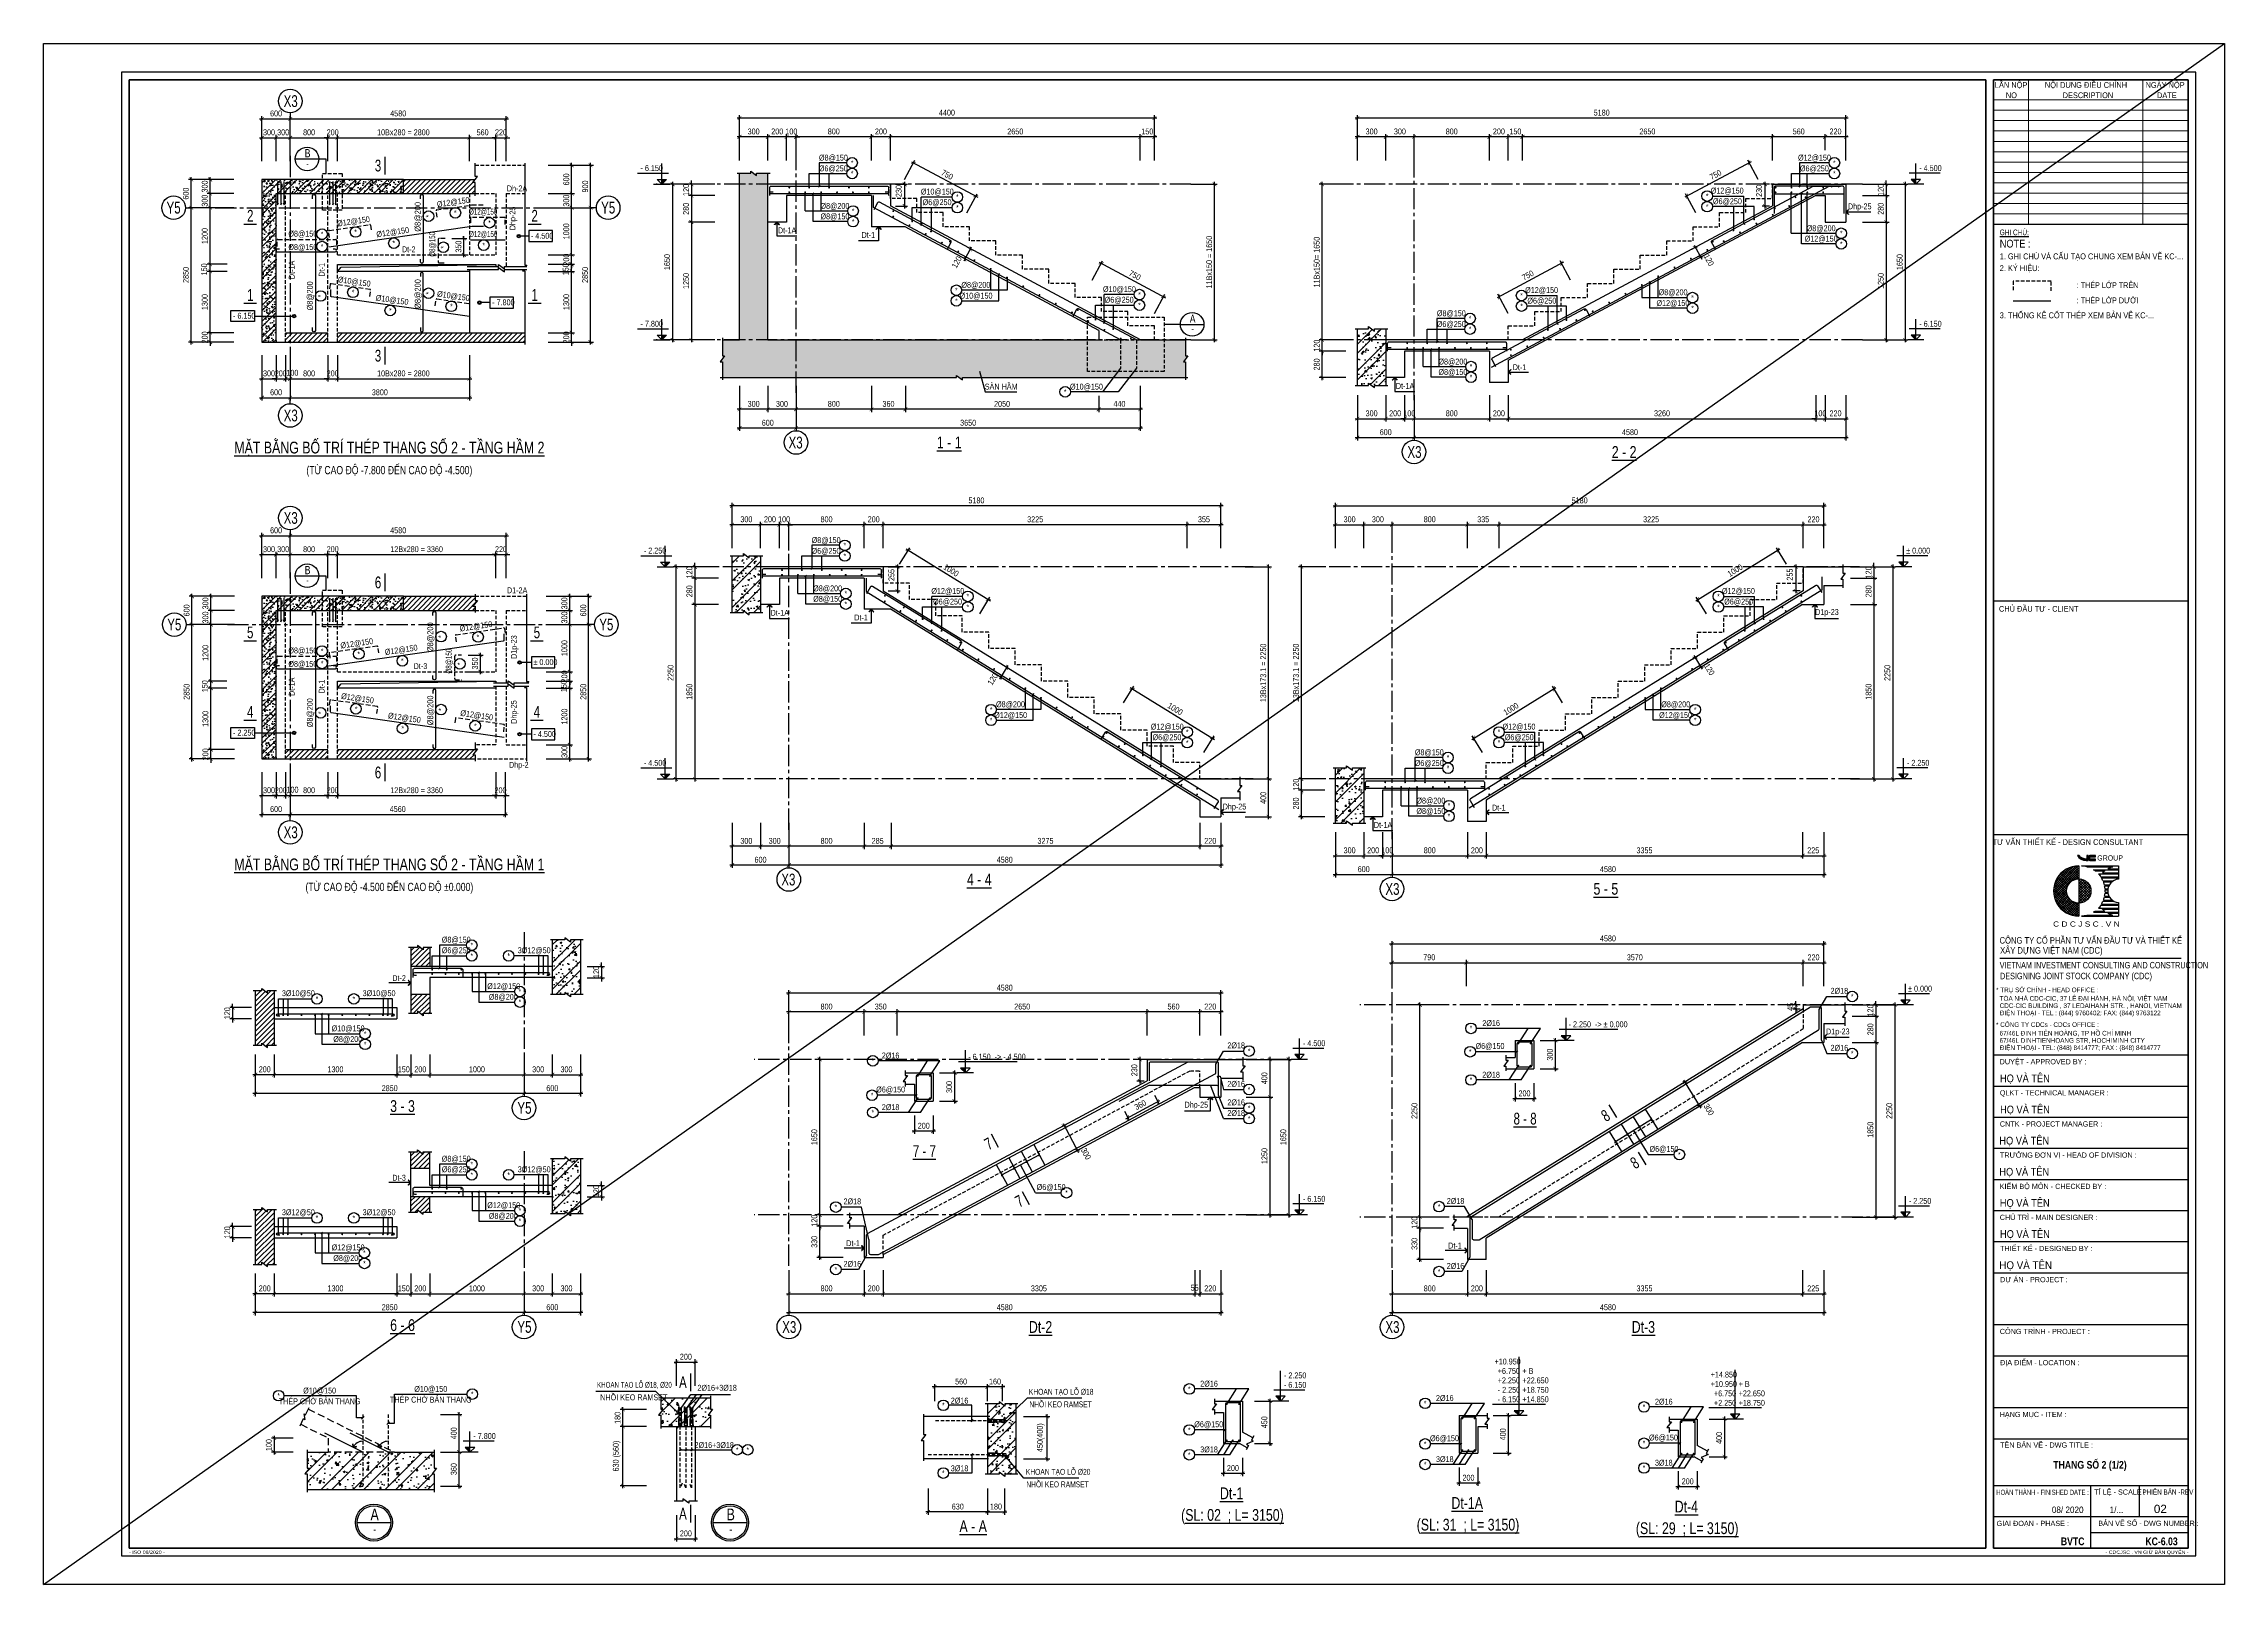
# Model space of a CAD drawing. Header units: millimetres. Extents: x -77370 to 109412, y -14880 to 214694.
# Drawn here: x 0 to 46255, y 144605 to 177275 of the extents above; entities that cross this region are included whole.
import ezdxf
from ezdxf.enums import TextEntityAlignment as Align

# ---------------------------------------------------------------- set-up
doc = ezdxf.new("R2010")
doc.units = ezdxf.units.MM
doc.header["$LTSCALE"] = 300
doc.header["$MEASUREMENT"] = 0
doc.header["$PDMODE"] = 66
for name, pattern in [('CENTER2', [1.125, 0.75, -0.125, 0.125, -0.125]), ('DASHED2', [0.375, 0.25, -0.125]), ('HIDDEN', [0.375, 0.25, -0.125])]:
    doc.linetypes.add(name, pattern=pattern)
doc.layers.get('0').update_dxf_attribs({"linetype": 'CONTINUOUS'})
doc.layers.get('DEFPOINTS').update_dxf_attribs({"linetype": 'CONTINUOUS'})
for name, color, linetype in [('CDC -TEXT KHUNG', 7, 'CONTINUOUS'), ('CDC-KHUNGTEN', 7, 'CONTINUOUS'), ('CDC.01.AXIS', 160, 'CENTER2'), ('CDC.02.DIM', 1, 'CONTINUOUS'), ('CDC.03.BORDER', 3, 'CONTINUOUS'), ('CDC.04.HIDDEN', 8, 'HIDDEN'), ('CDC.05.STEEL', 4, 'CONTINUOUS'), ('CDC.06.TEXT', 2, 'CONTINUOUS'), ('CDC.09.COLUMN', 4, 'CONTINUOUS'), ('CDC.10.HATCH', 251, 'CONTINUOUS'), ('CDC.11.NOTE', 8, 'CONTINUOUS'), ('CDC.13.BEAM', 8, 'HIDDEN'), ('CDC.14.STEELNUM', 2, 'CONTINUOUS'), ('KCS_CHI', 1, 'CONTINUOUS'), ('KCS_SNODE', 6, 'CONTINUOUS'), ('KCS_STEEL_BOTTOM', 4, 'CONTINUOUS'), ('KCS_STEEL_TOP', 4, 'HIDDEN'), ('KCS_TEXT', 2, 'CONTINUOUS')]:
    doc.layers.add(name, color=color, linetype=linetype)
doc.layers.add('KCS_Plotter', color=11, linetype='CONTINUOUS', plot=False)
doc.styles.add('ARIAL', font='arial.ttf', dxfattribs={"width": 0.65})
doc.styles.add('Arial_4', font='arial.ttf', dxfattribs={"width": 0.75, "height": 3})
doc.styles.add('Arial_B_3', font='arialbd.ttf', dxfattribs={"width": 0.75, "height": 3})
doc.styles.add('KCS_BIGTEXT', font='arial.ttf', dxfattribs={"width": 0.7})
doc.styles.add('KCS_SMTEXT', font='arial.ttf', dxfattribs={"width": 0.7})
doc.styles.add('KT CDC', font='arial.ttf', dxfattribs={"width": 0.85, "height": 200})
doc.styles.add('SMTEXT', font='arial.ttf', dxfattribs={"width": 0.7})
doc.dimstyles.new('DIM CHI TIET', dxfattribs={"dimscale": 2, "dimtxt": 62.5, "dimasz": 40, "dimexe": 30, "dimexo": 0, "dimgap": 25, "dimtad": 1, "dimdec": 0, "dimlfac": 0.333333, "dimzin": 13, "dimdsep": 46, "dimtxsty": 'KCS_SMTEXT', "dimblk": 'ARCHTICK', "dimcen": 0, "dimdle": 25, "dimclrd": 1, "dimclre": 1, "dimclrt": 2, "dimadec": 0, "dimazin": 0, "dimtfac": 1, "dimtdec": 0, "dimtix": 1, "dimtmove": 2, "dimatfit": 3, "dimfxl": 1, "dimtolj": 1, "dimtzin": 13, "dimarcsym": 0})
doc.dimstyles.new('KCS_DIM25', dxfattribs={"dimscale": 2, "dimtxt": 62.5, "dimasz": 40, "dimexe": 30, "dimexo": 0, "dimgap": 25, "dimtad": 1, "dimdec": 0, "dimlfac": 0.5, "dimzin": 13, "dimdsep": 46, "dimtxsty": 'KCS_SMTEXT', "dimblk": 'ARCHTICK', "dimcen": 0, "dimdle": 25, "dimclrd": 1, "dimclre": 1, "dimclrt": 2, "dimadec": 0, "dimazin": 0, "dimtfac": 1, "dimtdec": 0, "dimtix": 1, "dimtmove": 2, "dimatfit": 3, "dimfxl": 1, "dimtolj": 1, "dimtzin": 13, "dimarcsym": 0})
doc.dimstyles.new('KCS_DIM50', dxfattribs={"dimscale": 2, "dimtxt": 62.5, "dimasz": 40, "dimexe": 30, "dimexo": 0, "dimgap": 25, "dimtad": 1, "dimdec": 0, "dimzin": 13, "dimdsep": 46, "dimtxsty": 'KCS_SMTEXT', "dimblk": 'ARCHTICK', "dimcen": 0, "dimdle": 25, "dimclrd": 1, "dimclre": 1, "dimclrt": 2, "dimadec": 0, "dimazin": 0, "dimtfac": 1, "dimtdec": 0, "dimtix": 1, "dimtmove": 2, "dimatfit": 3, "dimfxl": 1, "dimtolj": 1, "dimtzin": 13, "dimarcsym": 0})
pattern_1 = [(45, (-2412019.23, 1011026.46), (-53.0330086, 53.0330086), [])]
pattern_2 = [(45, (-2412419.23, 1011026.46), (-282.84271, 282.84271), []), (45, (-2412231.73, 1011026.46), (-282.84271, 282.84271), []), (50, (-2412419.23, 1011026.46), (358.63009, -31.376067), [37.5, -412.5]), (355, (-2412419.23, 1011026.46), (-69.375667, 376.096067), [30, -330]), (100.4514, (-2412389.34, 1011023.85), (289.25469, 344.71977), [31.870095, -350.571056]), (46.1842, (-2412419.23, 1011126.46), (533.620524, -82.75951), [56.25, -618.75]), (96.6356, (-2412374.76, 1011119.56), (467.33135, 487.05894), [47.80514, -525.8565]), (351.1842, (-2412419.23, 1011126.46), (467.33097, 487.0593), [45, -495]), (21, (-2412369.23, 1011101.46), (298.453526, -201.309445), [37.5, -412.5]), (326, (-2412369.23, 1011101.46), (121.657666, 362.57502), [30, -330]), (71.4514, (-2412344.36, 1011084.7), (420.111314, 161.26525), [31.870095, -350.571056]), (37.5, (-2412419.23, 1011026.46), (6.0799277, 166.446927), [0, -326, 0, -335, 0, -331.25]), (7.5, (-2412419.23, 1011026.46), (131.534769, 197.205856), [0, -191, 0, -318.5, 0, -126.25]), (327.5, (-2412530.73, 1011026.46), (266.911218, -11.277436), [0, -125, 0, -390, 0, -517.5]), (317.5, (-2412580.73, 1011026.46), (291.593085, 50.052491), [0, -162.5, 0, -259, 0, -367.5])]
pattern_3 = [(45, (-2412419.23, 1011026.46), (-53.0330086, 53.0330086), [])]

# ---------------------------------------------------------------- blocks, each defined once
blk = doc.blocks.new('_ArchTick')
at = {"color": 0, "linetype": 'ByBlock', "const_width": 0.15}
blk.add_lwpolyline([(-0.5, -0.5), (0.5, 0.5)], dxfattribs=at)
blk = doc.blocks.new('*D620')
at = {"layer": 'CDC.02.DIM', "color": 1, "lineweight": -2, "transparency": 16777216}
for p, q in [((5231, 170668), (5231, 170108)), ((6031, 170668), (6031, 170108)), ((5181, 170168), (6081, 170168))]:
    blk.add_line(p, q, dxfattribs=at)
at = {"layer": 'DEFPOINTS', "color": 0, "transparency": 16777216}
for p in [(5231, 170668), (6031, 170668), (6031, 170168)]:
    blk.add_point(p, dxfattribs=at)
at = {"layer": 'CDC.02.DIM', "color": 1, "lineweight": -2, "transparency": 16777216, "xscale": 80, "yscale": 80, "zscale": 80, "rotation": 180}
blk.add_blockref('_ArchTick', (5231, 170168), dxfattribs=at)
at = {"layer": 'CDC.02.DIM', "color": 1, "lineweight": -2, "transparency": 16777216, "xscale": 80, "yscale": 80, "zscale": 80}
blk.add_blockref('_ArchTick', (6031, 170168), dxfattribs=at)
at = {"layer": 'CDC.02.DIM', "color": 2, "transparency": 16777216, "insert": (5631, 170282), "char_height": 125, "attachment_point": 5, "style": 'KCS_SMTEXT'}
blk.add_mtext('\\A1;800', dxfattribs=at)
blk = doc.blocks.new('*D621')
at = {"layer": 'CDC.02.DIM', "color": 1, "lineweight": -2, "transparency": 16777216}
for p, q in [((5231, 170668), (5231, 169708)), ((9031, 170668), (9031, 169708)), ((5181, 169768), (9081, 169768))]:
    blk.add_line(p, q, dxfattribs=at)
at = {"layer": 'DEFPOINTS', "color": 0, "transparency": 16777216}
for p in [(5231, 170668), (9031, 170668), (9031, 169768)]:
    blk.add_point(p, dxfattribs=at)
at = {"layer": 'CDC.02.DIM', "color": 1, "lineweight": -2, "transparency": 16777216, "xscale": 80, "yscale": 80, "zscale": 80, "rotation": 180}
blk.add_blockref('_ArchTick', (5231, 169768), dxfattribs=at)
at = {"layer": 'CDC.02.DIM', "color": 1, "lineweight": -2, "transparency": 16777216, "xscale": 80, "yscale": 80, "zscale": 80}
blk.add_blockref('_ArchTick', (9031, 169768), dxfattribs=at)
at = {"layer": 'CDC.02.DIM', "color": 2, "transparency": 16777216, "insert": (7131, 169882), "char_height": 125, "attachment_point": 5, "style": 'KCS_SMTEXT'}
blk.add_mtext('\\A1;3800', dxfattribs=at)
blk = doc.blocks.new('*D622')
at = {"layer": 'CDC.02.DIM', "color": 1, "lineweight": -2, "transparency": 16777216}
for p, q in [((6231, 170668), (6231, 170108)), ((9031, 170668), (9031, 170108)), ((6181, 170168), (9081, 170168))]:
    blk.add_line(p, q, dxfattribs=at)
at = {"layer": 'DEFPOINTS', "color": 0, "transparency": 16777216}
for p in [(6231, 170668), (9031, 170668), (9031, 170168)]:
    blk.add_point(p, dxfattribs=at)
at = {"layer": 'CDC.02.DIM', "color": 1, "lineweight": -2, "transparency": 16777216, "xscale": 80, "yscale": 80, "zscale": 80, "rotation": 180}
blk.add_blockref('_ArchTick', (6231, 170168), dxfattribs=at)
at = {"layer": 'CDC.02.DIM', "color": 1, "lineweight": -2, "transparency": 16777216, "xscale": 80, "yscale": 80, "zscale": 80}
blk.add_blockref('_ArchTick', (9031, 170168), dxfattribs=at)
at = {"layer": 'CDC.02.DIM', "color": 2, "transparency": 16777216, "insert": (7631, 170282), "char_height": 125, "attachment_point": 5, "style": 'KCS_SMTEXT'}
blk.add_mtext('\\A1;10Bx280 = 2800', dxfattribs=at)
blk = doc.blocks.new('*D623')
at = {"layer": 'CDC.02.DIM', "color": 1, "lineweight": -2, "transparency": 16777216}
for p, q in [((4631, 170668), (4631, 170108)), ((4931, 170668), (4931, 170108)), ((4581, 170168), (4981, 170168))]:
    blk.add_line(p, q, dxfattribs=at)
at = {"layer": 'DEFPOINTS', "color": 0, "transparency": 16777216}
for p in [(4631, 170668), (4931, 170668), (4931, 170168)]:
    blk.add_point(p, dxfattribs=at)
at = {"layer": 'CDC.02.DIM', "color": 1, "lineweight": -2, "transparency": 16777216, "xscale": 80, "yscale": 80, "zscale": 80, "rotation": 180}
blk.add_blockref('_ArchTick', (4631, 170168), dxfattribs=at)
at = {"layer": 'CDC.02.DIM', "color": 1, "lineweight": -2, "transparency": 16777216, "xscale": 80, "yscale": 80, "zscale": 80}
blk.add_blockref('_ArchTick', (4931, 170168), dxfattribs=at)
at = {"layer": 'CDC.02.DIM', "color": 2, "transparency": 16777216, "insert": (4781, 170282), "char_height": 125, "attachment_point": 5, "style": 'KCS_SMTEXT'}
blk.add_mtext('\\A1;300', dxfattribs=at)
blk = doc.blocks.new('*D624')
at = {"layer": 'CDC.02.DIM', "color": 1, "lineweight": -2, "transparency": 16777216}
for p, q in [((6031, 170668), (6031, 170108)), ((6231, 170668), (6231, 170108)), ((6031, 170168), (5951, 170168)), ((6031, 170168), (6231, 170168)), ((6231, 170168), (6311, 170168))]:
    blk.add_line(p, q, dxfattribs=at)
at = {"layer": 'DEFPOINTS', "color": 0, "transparency": 16777216}
for p in [(6031, 170668), (6231, 170668), (6231, 170168)]:
    blk.add_point(p, dxfattribs=at)
at = {"layer": 'CDC.02.DIM', "color": 1, "lineweight": -2, "transparency": 16777216, "xscale": 80, "yscale": 80, "zscale": 80}
blk.add_blockref('_ArchTick', (6031, 170168), dxfattribs=at)
at = {"layer": 'CDC.02.DIM', "color": 1, "lineweight": -2, "transparency": 16777216, "xscale": 80, "yscale": 80, "zscale": 80, "rotation": 180}
blk.add_blockref('_ArchTick', (6231, 170168), dxfattribs=at)
at = {"layer": 'CDC.02.DIM', "color": 2, "transparency": 16777216, "insert": (6131, 170282), "char_height": 125, "attachment_point": 5, "style": 'KCS_SMTEXT'}
blk.add_mtext('\\A1;200', dxfattribs=at)
blk = doc.blocks.new('*D625')
at = {"layer": 'CDC.02.DIM', "color": 1, "lineweight": -2, "transparency": 16777216}
for p, q in [((4931, 170668), (4931, 170108)), ((5131, 170668), (5131, 170108)), ((4931, 170168), (4851, 170168)), ((4931, 170168), (5131, 170168)), ((5131, 170168), (5211, 170168))]:
    blk.add_line(p, q, dxfattribs=at)
at = {"layer": 'DEFPOINTS', "color": 0, "transparency": 16777216}
for p in [(4931, 170668), (5131, 170668), (5131, 170168)]:
    blk.add_point(p, dxfattribs=at)
at = {"layer": 'CDC.02.DIM', "color": 1, "lineweight": -2, "transparency": 16777216, "xscale": 80, "yscale": 80, "zscale": 80}
blk.add_blockref('_ArchTick', (4931, 170168), dxfattribs=at)
at = {"layer": 'CDC.02.DIM', "color": 1, "lineweight": -2, "transparency": 16777216, "xscale": 80, "yscale": 80, "zscale": 80, "rotation": 180}
blk.add_blockref('_ArchTick', (5131, 170168), dxfattribs=at)
at = {"layer": 'CDC.02.DIM', "color": 2, "transparency": 16777216, "insert": (5031, 170282), "char_height": 125, "attachment_point": 5, "style": 'KCS_SMTEXT'}
blk.add_mtext('\\A1;200', dxfattribs=at)
blk = doc.blocks.new('*D626')
at = {"layer": 'CDC.02.DIM', "color": 1, "lineweight": -2, "transparency": 16777216}
for p, q in [((4032, 173796), (3072, 173796)), ((3132, 170896), (3132, 173846)), ((4032, 170946), (3072, 170946))]:
    blk.add_line(p, q, dxfattribs=at)
at = {"layer": 'DEFPOINTS', "color": 0, "transparency": 16777216}
for p in [(3132, 173796), (4032, 173796), (4032, 170946)]:
    blk.add_point(p, dxfattribs=at)
at = {"layer": 'CDC.02.DIM', "color": 1, "lineweight": -2, "transparency": 16777216, "xscale": 80, "yscale": 80, "zscale": 80}
for p, rotation in [((3132, 173796), 90), ((3132, 170946), 270)]:
    blk.add_blockref('_ArchTick', p, dxfattribs=dict(at, rotation=rotation))
at = {"layer": 'CDC.02.DIM', "color": 2, "transparency": 16777216, "insert": (3018, 172371), "char_height": 125, "attachment_point": 5, "rotation": 90, "style": 'KCS_SMTEXT'}
blk.add_mtext('\\A1;2850', dxfattribs=at)
blk = doc.blocks.new('*D627')
at = {"layer": 'CDC.02.DIM', "color": 1, "lineweight": -2, "transparency": 16777216}
for p, q in [((4032, 171146), (3472, 171146)), ((3532, 171146), (3532, 171226)), ((3532, 170946), (3532, 171146)), ((4032, 170946), (3472, 170946)), ((3532, 170946), (3532, 170866))]:
    blk.add_line(p, q, dxfattribs=at)
at = {"layer": 'DEFPOINTS', "color": 0, "transparency": 16777216}
for p in [(3532, 171146), (4032, 171146), (4032, 170946)]:
    blk.add_point(p, dxfattribs=at)
at = {"layer": 'CDC.02.DIM', "color": 1, "lineweight": -2, "transparency": 16777216, "xscale": 80, "yscale": 80, "zscale": 80}
for p, rotation in [((3532, 171146), 270), ((3532, 170946), 90)]:
    blk.add_blockref('_ArchTick', p, dxfattribs=dict(at, rotation=rotation))
at = {"layer": 'CDC.02.DIM', "color": 2, "transparency": 16777216, "insert": (3418, 171046), "char_height": 125, "attachment_point": 5, "rotation": 90, "style": 'KCS_SMTEXT'}
blk.add_mtext('\\A1;200', dxfattribs=at)
blk = doc.blocks.new('*D628')
at = {"layer": 'CDC.02.DIM', "color": 1, "lineweight": -2, "transparency": 16777216}
for p, q in [((4032, 174096), (3472, 174096)), ((3532, 173746), (3532, 174146)), ((4032, 173796), (3472, 173796))]:
    blk.add_line(p, q, dxfattribs=at)
at = {"layer": 'DEFPOINTS', "color": 0, "transparency": 16777216}
for p in [(3532, 174096), (4032, 174096), (4032, 173796)]:
    blk.add_point(p, dxfattribs=at)
at = {"layer": 'CDC.02.DIM', "color": 1, "lineweight": -2, "transparency": 16777216, "xscale": 80, "yscale": 80, "zscale": 80}
for p, rotation in [((3532, 174096), 90), ((3532, 173796), 270)]:
    blk.add_blockref('_ArchTick', p, dxfattribs=dict(at, rotation=rotation))
at = {"layer": 'CDC.02.DIM', "color": 2, "transparency": 16777216, "insert": (3418, 173946), "char_height": 125, "attachment_point": 5, "rotation": 90, "style": 'KCS_SMTEXT'}
blk.add_mtext('\\A1;300', dxfattribs=at)
blk = doc.blocks.new('*D629')
at = {"layer": 'CDC.02.DIM', "color": 1, "lineweight": -2, "transparency": 16777216}
for p, q in [((4032, 174396), (3472, 174396)), ((3532, 174046), (3532, 174446)), ((4032, 174096), (3472, 174096))]:
    blk.add_line(p, q, dxfattribs=at)
at = {"layer": 'DEFPOINTS', "color": 0, "transparency": 16777216}
for p in [(3532, 174396), (4032, 174396), (4032, 174096)]:
    blk.add_point(p, dxfattribs=at)
at = {"layer": 'CDC.02.DIM', "color": 1, "lineweight": -2, "transparency": 16777216, "xscale": 80, "yscale": 80, "zscale": 80}
for p, rotation in [((3532, 174396), 90), ((3532, 174096), 270)]:
    blk.add_blockref('_ArchTick', p, dxfattribs=dict(at, rotation=rotation))
at = {"layer": 'CDC.02.DIM', "color": 2, "transparency": 16777216, "insert": (3418, 174246), "char_height": 125, "attachment_point": 5, "rotation": 90, "style": 'KCS_SMTEXT'}
blk.add_mtext('\\A1;300', dxfattribs=at)
blk = doc.blocks.new('*D630')
at = {"layer": 'CDC.02.DIM', "color": 1, "lineweight": -2, "transparency": 16777216}
for p, q in [((4032, 174396), (3072, 174396)), ((3132, 173746), (3132, 174446)), ((4032, 173796), (3072, 173796))]:
    blk.add_line(p, q, dxfattribs=at)
at = {"layer": 'DEFPOINTS', "color": 0, "transparency": 16777216}
for p in [(3132, 174396), (4032, 174396), (4032, 173796)]:
    blk.add_point(p, dxfattribs=at)
at = {"layer": 'CDC.02.DIM', "color": 1, "lineweight": -2, "transparency": 16777216, "xscale": 80, "yscale": 80, "zscale": 80}
for p, rotation in [((3132, 174396), 90), ((3132, 173796), 270)]:
    blk.add_blockref('_ArchTick', p, dxfattribs=dict(at, rotation=rotation))
at = {"layer": 'CDC.02.DIM', "color": 2, "transparency": 16777216, "insert": (3018, 174096), "char_height": 125, "attachment_point": 5, "rotation": 90, "style": 'KCS_SMTEXT'}
blk.add_mtext('\\A1;600', dxfattribs=at)
blk = doc.blocks.new('*D631')
at = {"layer": 'CDC.02.DIM', "color": 1, "lineweight": -2, "transparency": 16777216}
for p, q in [((4631, 170668), (4631, 169708)), ((5231, 170668), (5231, 169708)), ((4581, 169768), (5281, 169768))]:
    blk.add_line(p, q, dxfattribs=at)
at = {"layer": 'DEFPOINTS', "color": 0, "transparency": 16777216}
for p in [(4631, 170668), (5231, 170668), (5231, 169768)]:
    blk.add_point(p, dxfattribs=at)
at = {"layer": 'CDC.02.DIM', "color": 1, "lineweight": -2, "transparency": 16777216, "xscale": 80, "yscale": 80, "zscale": 80, "rotation": 180}
blk.add_blockref('_ArchTick', (4631, 169768), dxfattribs=at)
at = {"layer": 'CDC.02.DIM', "color": 1, "lineweight": -2, "transparency": 16777216, "xscale": 80, "yscale": 80, "zscale": 80}
blk.add_blockref('_ArchTick', (5231, 169768), dxfattribs=at)
at = {"layer": 'CDC.02.DIM', "color": 2, "transparency": 16777216, "insert": (4931, 169882), "char_height": 125, "attachment_point": 5, "style": 'KCS_SMTEXT'}
blk.add_mtext('\\A1;600', dxfattribs=at)
blk = doc.blocks.new('*D632')
at = {"layer": 'CDC.02.DIM', "color": 1, "lineweight": -2, "transparency": 16777216}
for p, q in [((5231, 174780), (5231, 175340)), ((6031, 174780), (6031, 175340)), ((5181, 175280), (6081, 175280))]:
    blk.add_line(p, q, dxfattribs=at)
at = {"layer": 'DEFPOINTS', "color": 0, "transparency": 16777216}
for p in [(6031, 175280), (5231, 174780), (6031, 174780)]:
    blk.add_point(p, dxfattribs=at)
at = {"layer": 'CDC.02.DIM', "color": 1, "lineweight": -2, "transparency": 16777216, "xscale": 80, "yscale": 80, "zscale": 80, "rotation": 180}
blk.add_blockref('_ArchTick', (5231, 175280), dxfattribs=at)
at = {"layer": 'CDC.02.DIM', "color": 1, "lineweight": -2, "transparency": 16777216, "xscale": 80, "yscale": 80, "zscale": 80}
blk.add_blockref('_ArchTick', (6031, 175280), dxfattribs=at)
at = {"layer": 'CDC.02.DIM', "color": 2, "transparency": 16777216, "insert": (5631, 175394), "char_height": 125, "attachment_point": 5, "style": 'KCS_SMTEXT'}
blk.add_mtext('\\A1;800', dxfattribs=at)
blk = doc.blocks.new('*D633')
at = {"layer": 'CDC.02.DIM', "color": 1, "lineweight": -2, "transparency": 16777216}
for p, q in [((9591, 174780), (9591, 175340)), ((9811, 174780), (9811, 175340)), ((9591, 175280), (9511, 175280)), ((9591, 175280), (9811, 175280)), ((9811, 175280), (9891, 175280))]:
    blk.add_line(p, q, dxfattribs=at)
at = {"layer": 'DEFPOINTS', "color": 0, "transparency": 16777216}
for p in [(9811, 175280), (9591, 174780), (9811, 174780)]:
    blk.add_point(p, dxfattribs=at)
at = {"layer": 'CDC.02.DIM', "color": 1, "lineweight": -2, "transparency": 16777216, "xscale": 80, "yscale": 80, "zscale": 80}
blk.add_blockref('_ArchTick', (9591, 175280), dxfattribs=at)
at = {"layer": 'CDC.02.DIM', "color": 1, "lineweight": -2, "transparency": 16777216, "xscale": 80, "yscale": 80, "zscale": 80, "rotation": 180}
blk.add_blockref('_ArchTick', (9811, 175280), dxfattribs=at)
at = {"layer": 'CDC.02.DIM', "color": 2, "transparency": 16777216, "insert": (9701, 175394), "char_height": 125, "attachment_point": 5, "style": 'KCS_SMTEXT'}
blk.add_mtext('\\A1;220', dxfattribs=at)
blk = doc.blocks.new('*D634')
at = {"layer": 'CDC.02.DIM', "color": 1, "lineweight": -2, "transparency": 16777216}
for p, q in [((5181, 175680), (9861, 175680)), ((5231, 174780), (5231, 175740)), ((9811, 174780), (9811, 175740))]:
    blk.add_line(p, q, dxfattribs=at)
at = {"layer": 'DEFPOINTS', "color": 0, "transparency": 16777216}
for p in [(9811, 175680), (5231, 174780), (9811, 174780)]:
    blk.add_point(p, dxfattribs=at)
at = {"layer": 'CDC.02.DIM', "color": 1, "lineweight": -2, "transparency": 16777216, "xscale": 80, "yscale": 80, "zscale": 80, "rotation": 180}
blk.add_blockref('_ArchTick', (5231, 175680), dxfattribs=at)
at = {"layer": 'CDC.02.DIM', "color": 1, "lineweight": -2, "transparency": 16777216, "xscale": 80, "yscale": 80, "zscale": 80}
blk.add_blockref('_ArchTick', (9811, 175680), dxfattribs=at)
at = {"layer": 'CDC.02.DIM', "color": 2, "transparency": 16777216, "insert": (7521, 175794), "char_height": 125, "attachment_point": 5, "style": 'KCS_SMTEXT'}
blk.add_mtext('\\A1;4580', dxfattribs=at)
blk = doc.blocks.new('*D635')
at = {"layer": 'CDC.02.DIM', "color": 1, "lineweight": -2, "transparency": 16777216}
for p, q in [((6231, 174780), (6231, 175340)), ((9031, 174780), (9031, 175340)), ((6181, 175280), (9081, 175280))]:
    blk.add_line(p, q, dxfattribs=at)
at = {"layer": 'DEFPOINTS', "color": 0, "transparency": 16777216}
for p in [(9031, 175280), (6231, 174780), (9031, 174780)]:
    blk.add_point(p, dxfattribs=at)
at = {"layer": 'CDC.02.DIM', "color": 1, "lineweight": -2, "transparency": 16777216, "xscale": 80, "yscale": 80, "zscale": 80, "rotation": 180}
blk.add_blockref('_ArchTick', (6231, 175280), dxfattribs=at)
at = {"layer": 'CDC.02.DIM', "color": 1, "lineweight": -2, "transparency": 16777216, "xscale": 80, "yscale": 80, "zscale": 80}
blk.add_blockref('_ArchTick', (9031, 175280), dxfattribs=at)
at = {"layer": 'CDC.02.DIM', "color": 2, "transparency": 16777216, "insert": (7631, 175394), "char_height": 125, "attachment_point": 5, "style": 'KCS_SMTEXT'}
blk.add_mtext('\\A1;10Bx280 = 2800', dxfattribs=at)
blk = doc.blocks.new('*D636')
at = {"layer": 'CDC.02.DIM', "color": 1, "lineweight": -2, "transparency": 16777216}
for p, q in [((4631, 174780), (4631, 175340)), ((4931, 174780), (4931, 175340)), ((4581, 175280), (4981, 175280))]:
    blk.add_line(p, q, dxfattribs=at)
at = {"layer": 'DEFPOINTS', "color": 0, "transparency": 16777216}
for p in [(4931, 175280), (4631, 174780), (4931, 174780)]:
    blk.add_point(p, dxfattribs=at)
at = {"layer": 'CDC.02.DIM', "color": 1, "lineweight": -2, "transparency": 16777216, "xscale": 80, "yscale": 80, "zscale": 80, "rotation": 180}
blk.add_blockref('_ArchTick', (4631, 175280), dxfattribs=at)
at = {"layer": 'CDC.02.DIM', "color": 1, "lineweight": -2, "transparency": 16777216, "xscale": 80, "yscale": 80, "zscale": 80}
blk.add_blockref('_ArchTick', (4931, 175280), dxfattribs=at)
at = {"layer": 'CDC.02.DIM', "color": 2, "transparency": 16777216, "insert": (4781, 175394), "char_height": 125, "attachment_point": 5, "style": 'KCS_SMTEXT'}
blk.add_mtext('\\A1;300', dxfattribs=at)
blk = doc.blocks.new('*D637')
at = {"layer": 'CDC.02.DIM', "color": 1, "lineweight": -2, "transparency": 16777216}
for p, q in [((6031, 174780), (6031, 175340)), ((6231, 174780), (6231, 175340)), ((6031, 175280), (5951, 175280)), ((6031, 175280), (6231, 175280)), ((6231, 175280), (6311, 175280))]:
    blk.add_line(p, q, dxfattribs=at)
at = {"layer": 'DEFPOINTS', "color": 0, "transparency": 16777216}
for p in [(6231, 175280), (6031, 174780), (6231, 174780)]:
    blk.add_point(p, dxfattribs=at)
at = {"layer": 'CDC.02.DIM', "color": 1, "lineweight": -2, "transparency": 16777216, "xscale": 80, "yscale": 80, "zscale": 80}
blk.add_blockref('_ArchTick', (6031, 175280), dxfattribs=at)
at = {"layer": 'CDC.02.DIM', "color": 1, "lineweight": -2, "transparency": 16777216, "xscale": 80, "yscale": 80, "zscale": 80, "rotation": 180}
blk.add_blockref('_ArchTick', (6231, 175280), dxfattribs=at)
at = {"layer": 'CDC.02.DIM', "color": 2, "transparency": 16777216, "insert": (6131, 175394), "char_height": 125, "attachment_point": 5, "style": 'KCS_SMTEXT'}
blk.add_mtext('\\A1;200', dxfattribs=at)
blk = doc.blocks.new('*D638')
at = {"layer": 'CDC.02.DIM', "color": 1, "lineweight": -2, "transparency": 16777216}
for p, q in [((4931, 174780), (4931, 175340)), ((5231, 174780), (5231, 175340)), ((4881, 175280), (5281, 175280))]:
    blk.add_line(p, q, dxfattribs=at)
at = {"layer": 'DEFPOINTS', "color": 0, "transparency": 16777216}
for p in [(5231, 175280), (4931, 174780), (5231, 174780)]:
    blk.add_point(p, dxfattribs=at)
at = {"layer": 'CDC.02.DIM', "color": 1, "lineweight": -2, "transparency": 16777216, "xscale": 80, "yscale": 80, "zscale": 80, "rotation": 180}
blk.add_blockref('_ArchTick', (4931, 175280), dxfattribs=at)
at = {"layer": 'CDC.02.DIM', "color": 1, "lineweight": -2, "transparency": 16777216, "xscale": 80, "yscale": 80, "zscale": 80}
blk.add_blockref('_ArchTick', (5231, 175280), dxfattribs=at)
at = {"layer": 'CDC.02.DIM', "color": 2, "transparency": 16777216, "insert": (5081, 175394), "char_height": 125, "attachment_point": 5, "style": 'KCS_SMTEXT'}
blk.add_mtext('\\A1;300', dxfattribs=at)
blk = doc.blocks.new('*D639')
at = {"layer": 'CDC.02.DIM', "color": 1, "lineweight": -2, "transparency": 16777216}
for p, q in [((4581, 175680), (5281, 175680)), ((4631, 174780), (4631, 175740)), ((5231, 174780), (5231, 175740))]:
    blk.add_line(p, q, dxfattribs=at)
at = {"layer": 'DEFPOINTS', "color": 0, "transparency": 16777216}
for p in [(5231, 175680), (4631, 174780), (5231, 174780)]:
    blk.add_point(p, dxfattribs=at)
at = {"layer": 'CDC.02.DIM', "color": 1, "lineweight": -2, "transparency": 16777216, "xscale": 80, "yscale": 80, "zscale": 80, "rotation": 180}
blk.add_blockref('_ArchTick', (4631, 175680), dxfattribs=at)
at = {"layer": 'CDC.02.DIM', "color": 1, "lineweight": -2, "transparency": 16777216, "xscale": 80, "yscale": 80, "zscale": 80}
blk.add_blockref('_ArchTick', (5231, 175680), dxfattribs=at)
at = {"layer": 'CDC.02.DIM', "color": 2, "transparency": 16777216, "insert": (4931, 175794), "char_height": 125, "attachment_point": 5, "style": 'KCS_SMTEXT'}
blk.add_mtext('\\A1;600', dxfattribs=at)
blk = doc.blocks.new('*D640')
at = {"layer": 'CDC.02.DIM', "color": 1, "lineweight": -2, "transparency": 16777216}
for p, q in [((10700, 173796), (11660, 173796)), ((11600, 170896), (11600, 173846)), ((10700, 170946), (11660, 170946))]:
    blk.add_line(p, q, dxfattribs=at)
at = {"layer": 'DEFPOINTS', "color": 0, "transparency": 16777216}
for p in [(10700, 173796), (11600, 173796), (10700, 170946)]:
    blk.add_point(p, dxfattribs=at)
at = {"layer": 'CDC.02.DIM', "color": 1, "lineweight": -2, "transparency": 16777216, "xscale": 80, "yscale": 80, "zscale": 80}
for p, rotation in [((11600, 173796), 90), ((11600, 170946), 270)]:
    blk.add_blockref('_ArchTick', p, dxfattribs=dict(at, rotation=rotation))
at = {"layer": 'CDC.02.DIM', "color": 2, "transparency": 16777216, "insert": (11486, 172371), "char_height": 125, "attachment_point": 5, "rotation": 90, "style": 'KCS_SMTEXT'}
blk.add_mtext('\\A1;2850', dxfattribs=at)
blk = doc.blocks.new('*D641')
at = {"layer": 'CDC.02.DIM', "color": 1, "lineweight": -2, "transparency": 16777216}
for p, q in [((10700, 171146), (11260, 171146)), ((11200, 171146), (11200, 171226)), ((11200, 170946), (11200, 171146)), ((10700, 170946), (11260, 170946)), ((11200, 170946), (11200, 170866))]:
    blk.add_line(p, q, dxfattribs=at)
at = {"layer": 'DEFPOINTS', "color": 0, "transparency": 16777216}
for p in [(10700, 171146), (11200, 171146), (10700, 170946)]:
    blk.add_point(p, dxfattribs=at)
at = {"layer": 'CDC.02.DIM', "color": 1, "lineweight": -2, "transparency": 16777216, "xscale": 80, "yscale": 80, "zscale": 80}
for p, rotation in [((11200, 171146), 270), ((11200, 170946), 90)]:
    blk.add_blockref('_ArchTick', p, dxfattribs=dict(at, rotation=rotation))
at = {"layer": 'CDC.02.DIM', "color": 2, "transparency": 16777216, "insert": (11086, 171046), "char_height": 125, "attachment_point": 5, "rotation": 90, "style": 'KCS_SMTEXT'}
blk.add_mtext('\\A1;200', dxfattribs=at)
blk = doc.blocks.new('*D642')
at = {"layer": 'CDC.02.DIM', "color": 1, "lineweight": -2, "transparency": 16777216}
for p, q in [((10700, 174096), (11260, 174096)), ((11200, 173746), (11200, 174146)), ((10700, 173796), (11260, 173796))]:
    blk.add_line(p, q, dxfattribs=at)
at = {"layer": 'DEFPOINTS', "color": 0, "transparency": 16777216}
for p in [(10700, 174096), (11200, 174096), (10700, 173796)]:
    blk.add_point(p, dxfattribs=at)
at = {"layer": 'CDC.02.DIM', "color": 1, "lineweight": -2, "transparency": 16777216, "xscale": 80, "yscale": 80, "zscale": 80}
for p, rotation in [((11200, 174096), 90), ((11200, 173796), 270)]:
    blk.add_blockref('_ArchTick', p, dxfattribs=dict(at, rotation=rotation))
at = {"layer": 'CDC.02.DIM', "color": 2, "transparency": 16777216, "insert": (11086, 173946), "char_height": 125, "attachment_point": 5, "rotation": 90, "style": 'KCS_SMTEXT'}
blk.add_mtext('\\A1;300', dxfattribs=at)
blk = doc.blocks.new('*D643')
at = {"layer": 'CDC.02.DIM', "color": 1, "lineweight": -2, "transparency": 16777216}
for p, q in [((10700, 172596), (11260, 172596)), ((11200, 172396), (11200, 172646)), ((10700, 172446), (11260, 172446))]:
    blk.add_line(p, q, dxfattribs=at)
at = {"layer": 'DEFPOINTS', "color": 0, "transparency": 16777216}
for p in [(10700, 172596), (11200, 172596), (10700, 172446)]:
    blk.add_point(p, dxfattribs=at)
at = {"layer": 'CDC.02.DIM', "color": 1, "lineweight": -2, "transparency": 16777216, "xscale": 80, "yscale": 80, "zscale": 80}
for p, rotation in [((11200, 172596), 90), ((11200, 172446), 270)]:
    blk.add_blockref('_ArchTick', p, dxfattribs=dict(at, rotation=rotation))
at = {"layer": 'CDC.02.DIM', "color": 2, "transparency": 16777216, "insert": (11073, 172491), "char_height": 125, "attachment_point": 5, "rotation": 90, "style": 'KCS_SMTEXT'}
blk.add_mtext('\\A1;150', dxfattribs=at)
blk = doc.blocks.new('*D644')
at = {"layer": 'CDC.02.DIM', "color": 1, "lineweight": -2, "transparency": 16777216}
for p, q in [((10700, 174696), (11260, 174696)), ((11200, 174046), (11200, 174746)), ((10700, 174096), (11260, 174096))]:
    blk.add_line(p, q, dxfattribs=at)
at = {"layer": 'DEFPOINTS', "color": 0, "transparency": 16777216}
for p in [(10700, 174696), (11200, 174696), (10700, 174096)]:
    blk.add_point(p, dxfattribs=at)
at = {"layer": 'CDC.02.DIM', "color": 1, "lineweight": -2, "transparency": 16777216, "xscale": 80, "yscale": 80, "zscale": 80}
for p, rotation in [((11200, 174696), 90), ((11200, 174096), 270)]:
    blk.add_blockref('_ArchTick', p, dxfattribs=dict(at, rotation=rotation))
at = {"layer": 'CDC.02.DIM', "color": 2, "transparency": 16777216, "insert": (11086, 174396), "char_height": 125, "attachment_point": 5, "rotation": 90, "style": 'KCS_SMTEXT'}
blk.add_mtext('\\A1;600', dxfattribs=at)
blk = doc.blocks.new('*D645')
at = {"layer": 'CDC.02.DIM', "color": 1, "lineweight": -2, "transparency": 16777216}
for p, q in [((10700, 173796), (11260, 173796)), ((11200, 172746), (11200, 173846)), ((10700, 172796), (11260, 172796))]:
    blk.add_line(p, q, dxfattribs=at)
at = {"layer": 'DEFPOINTS', "color": 0, "transparency": 16777216}
for p in [(10700, 173796), (11200, 173796), (10700, 172796)]:
    blk.add_point(p, dxfattribs=at)
at = {"layer": 'CDC.02.DIM', "color": 1, "lineweight": -2, "transparency": 16777216, "xscale": 80, "yscale": 80, "zscale": 80}
for p, rotation in [((11200, 173796), 90), ((11200, 172796), 270)]:
    blk.add_blockref('_ArchTick', p, dxfattribs=dict(at, rotation=rotation))
at = {"layer": 'CDC.02.DIM', "color": 2, "transparency": 16777216, "insert": (11086, 173296), "char_height": 125, "attachment_point": 5, "rotation": 90, "style": 'KCS_SMTEXT'}
blk.add_mtext('\\A1;1000', dxfattribs=at)
blk = doc.blocks.new('*D646')
at = {"layer": 'CDC.02.DIM', "color": 1, "lineweight": -2, "transparency": 16777216}
for p, q in [((10700, 172796), (11260, 172796)), ((10700, 172596), (11260, 172596)), ((11200, 172796), (11200, 172876)), ((11200, 172596), (11200, 172796)), ((11200, 172596), (11200, 172516))]:
    blk.add_line(p, q, dxfattribs=at)
at = {"layer": 'DEFPOINTS', "color": 0, "transparency": 16777216}
for p in [(10700, 172796), (10700, 172596), (11200, 172796)]:
    blk.add_point(p, dxfattribs=at)
at = {"layer": 'CDC.02.DIM', "color": 1, "lineweight": -2, "transparency": 16777216, "xscale": 80, "yscale": 80, "zscale": 80}
for p, rotation in [((11200, 172796), 270), ((11200, 172596), 90)]:
    blk.add_blockref('_ArchTick', p, dxfattribs=dict(at, rotation=rotation))
at = {"layer": 'CDC.02.DIM', "color": 2, "transparency": 16777216, "insert": (11086, 172696), "char_height": 125, "attachment_point": 5, "rotation": 90, "style": 'KCS_SMTEXT'}
blk.add_mtext('\\A1;200', dxfattribs=at)
blk = doc.blocks.new('*D647')
at = {"layer": 'CDC.02.DIM', "color": 1, "lineweight": -2, "transparency": 16777216}
for p, q in [((10700, 172446), (11260, 172446)), ((11200, 171096), (11200, 172496)), ((10700, 171146), (11260, 171146))]:
    blk.add_line(p, q, dxfattribs=at)
at = {"layer": 'DEFPOINTS', "color": 0, "transparency": 16777216}
for p in [(10700, 172446), (11200, 172446), (10700, 171146)]:
    blk.add_point(p, dxfattribs=at)
at = {"layer": 'CDC.02.DIM', "color": 1, "lineweight": -2, "transparency": 16777216, "xscale": 80, "yscale": 80, "zscale": 80}
for p, rotation in [((11200, 172446), 90), ((11200, 171146), 270)]:
    blk.add_blockref('_ArchTick', p, dxfattribs=dict(at, rotation=rotation))
at = {"layer": 'CDC.02.DIM', "color": 2, "transparency": 16777216, "insert": (11086, 171796), "char_height": 125, "attachment_point": 5, "rotation": 90, "style": 'KCS_SMTEXT'}
blk.add_mtext('\\A1;1300', dxfattribs=at)
blk = doc.blocks.new('*D648')
at = {"layer": 'CDC.02.DIM', "color": 1, "lineweight": -2, "transparency": 16777216}
for p, q in [((10700, 174696), (11660, 174696)), ((11600, 173746), (11600, 174746)), ((10700, 173796), (11660, 173796))]:
    blk.add_line(p, q, dxfattribs=at)
at = {"layer": 'DEFPOINTS', "color": 0, "transparency": 16777216}
for p in [(10700, 174696), (11600, 174696), (10700, 173796)]:
    blk.add_point(p, dxfattribs=at)
at = {"layer": 'CDC.02.DIM', "color": 1, "lineweight": -2, "transparency": 16777216, "xscale": 80, "yscale": 80, "zscale": 80}
for p, rotation in [((11600, 174696), 90), ((11600, 173796), 270)]:
    blk.add_blockref('_ArchTick', p, dxfattribs=dict(at, rotation=rotation))
at = {"layer": 'CDC.02.DIM', "color": 2, "transparency": 16777216, "insert": (11486, 174246), "char_height": 125, "attachment_point": 5, "rotation": 90, "style": 'KCS_SMTEXT'}
blk.add_mtext('\\A1;900', dxfattribs=at)
blk = doc.blocks.new('*D740')
at = {"layer": 'CDC.02.DIM', "color": 1, "lineweight": -2, "transparency": 16777216}
for p, q in [((5231, 161830), (5231, 161270)), ((6031, 161830), (6031, 161270)), ((5181, 161330), (6081, 161330))]:
    blk.add_line(p, q, dxfattribs=at)
at = {"layer": 'DEFPOINTS', "color": 0, "transparency": 16777216}
for p in [(5231, 161830), (6031, 161830), (6031, 161330)]:
    blk.add_point(p, dxfattribs=at)
at = {"layer": 'CDC.02.DIM', "color": 1, "lineweight": -2, "transparency": 16777216, "xscale": 80, "yscale": 80, "zscale": 80, "rotation": 180}
blk.add_blockref('_ArchTick', (5231, 161330), dxfattribs=at)
at = {"layer": 'CDC.02.DIM', "color": 1, "lineweight": -2, "transparency": 16777216, "xscale": 80, "yscale": 80, "zscale": 80}
blk.add_blockref('_ArchTick', (6031, 161330), dxfattribs=at)
at = {"layer": 'CDC.02.DIM', "color": 2, "transparency": 16777216, "insert": (5631, 161444), "char_height": 125, "attachment_point": 5, "style": 'KCS_SMTEXT'}
blk.add_mtext('\\A1;800', dxfattribs=at)
blk = doc.blocks.new('*D741')
at = {"layer": 'CDC.02.DIM', "color": 1, "lineweight": -2, "transparency": 16777216}
for p, q in [((9591, 161830), (9591, 161270)), ((9791, 161830), (9791, 161270)), ((9591, 161330), (9511, 161330)), ((9591, 161330), (9791, 161330)), ((9791, 161330), (9871, 161330))]:
    blk.add_line(p, q, dxfattribs=at)
at = {"layer": 'DEFPOINTS', "color": 0, "transparency": 16777216}
for p in [(9591, 161830), (9791, 161830), (9791, 161330)]:
    blk.add_point(p, dxfattribs=at)
at = {"layer": 'CDC.02.DIM', "color": 1, "lineweight": -2, "transparency": 16777216, "xscale": 80, "yscale": 80, "zscale": 80}
blk.add_blockref('_ArchTick', (9591, 161330), dxfattribs=at)
at = {"layer": 'CDC.02.DIM', "color": 1, "lineweight": -2, "transparency": 16777216, "xscale": 80, "yscale": 80, "zscale": 80, "rotation": 180}
blk.add_blockref('_ArchTick', (9791, 161330), dxfattribs=at)
at = {"layer": 'CDC.02.DIM', "color": 2, "transparency": 16777216, "insert": (9691, 161444), "char_height": 125, "attachment_point": 5, "style": 'KCS_SMTEXT'}
blk.add_mtext('\\A1;200', dxfattribs=at)
blk = doc.blocks.new('*D742')
at = {"layer": 'CDC.02.DIM', "color": 1, "lineweight": -2, "transparency": 16777216}
for p, q in [((5231, 161830), (5231, 160870)), ((9791, 161830), (9791, 160870)), ((5181, 160930), (9841, 160930))]:
    blk.add_line(p, q, dxfattribs=at)
at = {"layer": 'DEFPOINTS', "color": 0, "transparency": 16777216}
for p in [(5231, 161830), (9791, 161830), (9791, 160930)]:
    blk.add_point(p, dxfattribs=at)
at = {"layer": 'CDC.02.DIM', "color": 1, "lineweight": -2, "transparency": 16777216, "xscale": 80, "yscale": 80, "zscale": 80, "rotation": 180}
blk.add_blockref('_ArchTick', (5231, 160930), dxfattribs=at)
at = {"layer": 'CDC.02.DIM', "color": 1, "lineweight": -2, "transparency": 16777216, "xscale": 80, "yscale": 80, "zscale": 80}
blk.add_blockref('_ArchTick', (9791, 160930), dxfattribs=at)
at = {"layer": 'CDC.02.DIM', "color": 2, "transparency": 16777216, "insert": (7511, 161044), "char_height": 125, "attachment_point": 5, "style": 'KCS_SMTEXT'}
blk.add_mtext('\\A1;4560', dxfattribs=at)
blk = doc.blocks.new('*D743')
at = {"layer": 'CDC.02.DIM', "color": 1, "lineweight": -2, "transparency": 16777216}
for p, q in [((6231, 161830), (6231, 161270)), ((9591, 161830), (9591, 161270)), ((6181, 161330), (9641, 161330))]:
    blk.add_line(p, q, dxfattribs=at)
at = {"layer": 'DEFPOINTS', "color": 0, "transparency": 16777216}
for p in [(6231, 161830), (9591, 161830), (9591, 161330)]:
    blk.add_point(p, dxfattribs=at)
at = {"layer": 'CDC.02.DIM', "color": 1, "lineweight": -2, "transparency": 16777216, "xscale": 80, "yscale": 80, "zscale": 80, "rotation": 180}
blk.add_blockref('_ArchTick', (6231, 161330), dxfattribs=at)
at = {"layer": 'CDC.02.DIM', "color": 1, "lineweight": -2, "transparency": 16777216, "xscale": 80, "yscale": 80, "zscale": 80}
blk.add_blockref('_ArchTick', (9591, 161330), dxfattribs=at)
at = {"layer": 'CDC.02.DIM', "color": 2, "transparency": 16777216, "insert": (7911, 161444), "char_height": 125, "attachment_point": 5, "style": 'KCS_SMTEXT'}
blk.add_mtext('\\A1;12Bx280 = 3360', dxfattribs=at)
blk = doc.blocks.new('*D744')
at = {"layer": 'CDC.02.DIM', "color": 1, "lineweight": -2, "transparency": 16777216}
for p, q in [((4631, 161830), (4631, 161270)), ((4931, 161830), (4931, 161270)), ((4581, 161330), (4981, 161330))]:
    blk.add_line(p, q, dxfattribs=at)
at = {"layer": 'DEFPOINTS', "color": 0, "transparency": 16777216}
for p in [(4631, 161830), (4931, 161830), (4931, 161330)]:
    blk.add_point(p, dxfattribs=at)
at = {"layer": 'CDC.02.DIM', "color": 1, "lineweight": -2, "transparency": 16777216, "xscale": 80, "yscale": 80, "zscale": 80, "rotation": 180}
blk.add_blockref('_ArchTick', (4631, 161330), dxfattribs=at)
at = {"layer": 'CDC.02.DIM', "color": 1, "lineweight": -2, "transparency": 16777216, "xscale": 80, "yscale": 80, "zscale": 80}
blk.add_blockref('_ArchTick', (4931, 161330), dxfattribs=at)
at = {"layer": 'CDC.02.DIM', "color": 2, "transparency": 16777216, "insert": (4781, 161444), "char_height": 125, "attachment_point": 5, "style": 'KCS_SMTEXT'}
blk.add_mtext('\\A1;300', dxfattribs=at)
blk = doc.blocks.new('*D745')
at = {"layer": 'CDC.02.DIM', "color": 1, "lineweight": -2, "transparency": 16777216}
for p, q in [((6031, 161830), (6031, 161270)), ((6231, 161830), (6231, 161270)), ((6031, 161330), (5951, 161330)), ((6031, 161330), (6231, 161330)), ((6231, 161330), (6311, 161330))]:
    blk.add_line(p, q, dxfattribs=at)
at = {"layer": 'DEFPOINTS', "color": 0, "transparency": 16777216}
for p in [(6031, 161830), (6231, 161830), (6231, 161330)]:
    blk.add_point(p, dxfattribs=at)
at = {"layer": 'CDC.02.DIM', "color": 1, "lineweight": -2, "transparency": 16777216, "xscale": 80, "yscale": 80, "zscale": 80}
blk.add_blockref('_ArchTick', (6031, 161330), dxfattribs=at)
at = {"layer": 'CDC.02.DIM', "color": 1, "lineweight": -2, "transparency": 16777216, "xscale": 80, "yscale": 80, "zscale": 80, "rotation": 180}
blk.add_blockref('_ArchTick', (6231, 161330), dxfattribs=at)
at = {"layer": 'CDC.02.DIM', "color": 2, "transparency": 16777216, "insert": (6131, 161444), "char_height": 125, "attachment_point": 5, "style": 'KCS_SMTEXT'}
blk.add_mtext('\\A1;200', dxfattribs=at)
blk = doc.blocks.new('*D746')
at = {"layer": 'CDC.02.DIM', "color": 1, "lineweight": -2, "transparency": 16777216}
for p, q in [((4931, 161830), (4931, 161270)), ((5131, 161830), (5131, 161270)), ((4931, 161330), (4851, 161330)), ((4931, 161330), (5131, 161330)), ((5131, 161330), (5211, 161330))]:
    blk.add_line(p, q, dxfattribs=at)
at = {"layer": 'DEFPOINTS', "color": 0, "transparency": 16777216}
for p in [(4931, 161830), (5131, 161830), (5131, 161330)]:
    blk.add_point(p, dxfattribs=at)
at = {"layer": 'CDC.02.DIM', "color": 1, "lineweight": -2, "transparency": 16777216, "xscale": 80, "yscale": 80, "zscale": 80}
blk.add_blockref('_ArchTick', (4931, 161330), dxfattribs=at)
at = {"layer": 'CDC.02.DIM', "color": 1, "lineweight": -2, "transparency": 16777216, "xscale": 80, "yscale": 80, "zscale": 80, "rotation": 180}
blk.add_blockref('_ArchTick', (5131, 161330), dxfattribs=at)
at = {"layer": 'CDC.02.DIM', "color": 2, "transparency": 16777216, "insert": (5031, 161444), "char_height": 125, "attachment_point": 5, "style": 'KCS_SMTEXT'}
blk.add_mtext('\\A1;200', dxfattribs=at)
blk = doc.blocks.new('*D747')
at = {"layer": 'CDC.02.DIM', "color": 1, "lineweight": -2, "transparency": 16777216}
for p, q in [((4047, 164957), (3087, 164957)), ((3147, 162057), (3147, 165007)), ((4047, 162107), (3087, 162107))]:
    blk.add_line(p, q, dxfattribs=at)
at = {"layer": 'DEFPOINTS', "color": 0, "transparency": 16777216}
for p in [(3147, 164957), (4047, 164957), (4047, 162107)]:
    blk.add_point(p, dxfattribs=at)
at = {"layer": 'CDC.02.DIM', "color": 1, "lineweight": -2, "transparency": 16777216, "xscale": 80, "yscale": 80, "zscale": 80}
for p, rotation in [((3147, 164957), 90), ((3147, 162107), 270)]:
    blk.add_blockref('_ArchTick', p, dxfattribs=dict(at, rotation=rotation))
at = {"layer": 'CDC.02.DIM', "color": 2, "transparency": 16777216, "insert": (3033, 163532), "char_height": 125, "attachment_point": 5, "rotation": 90, "style": 'KCS_SMTEXT'}
blk.add_mtext('\\A1;2850', dxfattribs=at)
blk = doc.blocks.new('*D748')
at = {"layer": 'CDC.02.DIM', "color": 1, "lineweight": -2, "transparency": 16777216}
for p, q in [((3547, 162307), (3547, 162387)), ((4047, 162307), (3487, 162307)), ((4047, 162107), (3487, 162107)), ((3547, 162107), (3547, 162307)), ((3547, 162107), (3547, 162027))]:
    blk.add_line(p, q, dxfattribs=at)
at = {"layer": 'DEFPOINTS', "color": 0, "transparency": 16777216}
for p in [(3547, 162307), (4047, 162307), (4047, 162107)]:
    blk.add_point(p, dxfattribs=at)
at = {"layer": 'CDC.02.DIM', "color": 1, "lineweight": -2, "transparency": 16777216, "xscale": 80, "yscale": 80, "zscale": 80}
for p, rotation in [((3547, 162307), 270), ((3547, 162107), 90)]:
    blk.add_blockref('_ArchTick', p, dxfattribs=dict(at, rotation=rotation))
at = {"layer": 'CDC.02.DIM', "color": 2, "transparency": 16777216, "insert": (3433, 162207), "char_height": 125, "attachment_point": 5, "rotation": 90, "style": 'KCS_SMTEXT'}
blk.add_mtext('\\A1;200', dxfattribs=at)
blk = doc.blocks.new('*D749')
at = {"layer": 'CDC.02.DIM', "color": 1, "lineweight": -2, "transparency": 16777216}
for p, q in [((4047, 165257), (3487, 165257)), ((3547, 164907), (3547, 165307)), ((4047, 164957), (3487, 164957))]:
    blk.add_line(p, q, dxfattribs=at)
at = {"layer": 'DEFPOINTS', "color": 0, "transparency": 16777216}
for p in [(3547, 165257), (4047, 165257), (4047, 164957)]:
    blk.add_point(p, dxfattribs=at)
at = {"layer": 'CDC.02.DIM', "color": 1, "lineweight": -2, "transparency": 16777216, "xscale": 80, "yscale": 80, "zscale": 80}
for p, rotation in [((3547, 165257), 90), ((3547, 164957), 270)]:
    blk.add_blockref('_ArchTick', p, dxfattribs=dict(at, rotation=rotation))
at = {"layer": 'CDC.02.DIM', "color": 2, "transparency": 16777216, "insert": (3433, 165107), "char_height": 125, "attachment_point": 5, "rotation": 90, "style": 'KCS_SMTEXT'}
blk.add_mtext('\\A1;300', dxfattribs=at)
blk = doc.blocks.new('*D750')
at = {"layer": 'CDC.02.DIM', "color": 1, "lineweight": -2, "transparency": 16777216}
for p, q in [((3883, 163757), (3487, 163757)), ((3547, 163557), (3547, 163807)), ((3883, 163607), (3487, 163607))]:
    blk.add_line(p, q, dxfattribs=at)
at = {"layer": 'DEFPOINTS', "color": 0, "transparency": 16777216}
for p in [(3547, 163757), (3883, 163757), (3883, 163607)]:
    blk.add_point(p, dxfattribs=at)
at = {"layer": 'CDC.02.DIM', "color": 1, "lineweight": -2, "transparency": 16777216, "xscale": 80, "yscale": 80, "zscale": 80}
for p, rotation in [((3547, 163757), 90), ((3547, 163607), 270)]:
    blk.add_blockref('_ArchTick', p, dxfattribs=dict(at, rotation=rotation))
at = {"layer": 'CDC.02.DIM', "color": 2, "transparency": 16777216, "insert": (3421, 163650), "char_height": 125, "attachment_point": 5, "rotation": 90, "style": 'KCS_SMTEXT'}
blk.add_mtext('\\A1;150', dxfattribs=at)
blk = doc.blocks.new('*D751')
at = {"layer": 'CDC.02.DIM', "color": 1, "lineweight": -2, "transparency": 16777216}
for p, q in [((3547, 165207), (3547, 165607)), ((4047, 165557), (3487, 165557)), ((4047, 165257), (3487, 165257))]:
    blk.add_line(p, q, dxfattribs=at)
at = {"layer": 'DEFPOINTS', "color": 0, "transparency": 16777216}
for p in [(3547, 165557), (4047, 165557), (4047, 165257)]:
    blk.add_point(p, dxfattribs=at)
at = {"layer": 'CDC.02.DIM', "color": 1, "lineweight": -2, "transparency": 16777216, "xscale": 80, "yscale": 80, "zscale": 80}
for p, rotation in [((3547, 165557), 90), ((3547, 165257), 270)]:
    blk.add_blockref('_ArchTick', p, dxfattribs=dict(at, rotation=rotation))
at = {"layer": 'CDC.02.DIM', "color": 2, "transparency": 16777216, "insert": (3433, 165407), "char_height": 125, "attachment_point": 5, "rotation": 90, "style": 'KCS_SMTEXT'}
blk.add_mtext('\\A1;300', dxfattribs=at)
blk = doc.blocks.new('*D752')
at = {"layer": 'CDC.02.DIM', "color": 1, "lineweight": -2, "transparency": 16777216}
for p, q in [((3883, 164957), (3487, 164957)), ((3547, 163707), (3547, 165007)), ((3883, 163757), (3487, 163757))]:
    blk.add_line(p, q, dxfattribs=at)
at = {"layer": 'DEFPOINTS', "color": 0, "transparency": 16777216}
for p in [(3547, 164957), (3883, 164957), (3883, 163757)]:
    blk.add_point(p, dxfattribs=at)
at = {"layer": 'CDC.02.DIM', "color": 1, "lineweight": -2, "transparency": 16777216, "xscale": 80, "yscale": 80, "zscale": 80}
for p, rotation in [((3547, 164957), 90), ((3547, 163757), 270)]:
    blk.add_blockref('_ArchTick', p, dxfattribs=dict(at, rotation=rotation))
at = {"layer": 'CDC.02.DIM', "color": 2, "transparency": 16777216, "insert": (3433, 164357), "char_height": 125, "attachment_point": 5, "rotation": 90, "style": 'KCS_SMTEXT'}
blk.add_mtext('\\A1;1200', dxfattribs=at)
blk = doc.blocks.new('*D753')
at = {"layer": 'CDC.02.DIM', "color": 1, "lineweight": -2, "transparency": 16777216}
for p, q in [((3883, 163607), (3487, 163607)), ((3547, 162257), (3547, 163657)), ((3883, 162307), (3487, 162307))]:
    blk.add_line(p, q, dxfattribs=at)
at = {"layer": 'DEFPOINTS', "color": 0, "transparency": 16777216}
for p in [(3547, 163607), (3883, 163607), (3883, 162307)]:
    blk.add_point(p, dxfattribs=at)
at = {"layer": 'CDC.02.DIM', "color": 1, "lineweight": -2, "transparency": 16777216, "xscale": 80, "yscale": 80, "zscale": 80}
for p, rotation in [((3547, 163607), 90), ((3547, 162307), 270)]:
    blk.add_blockref('_ArchTick', p, dxfattribs=dict(at, rotation=rotation))
at = {"layer": 'CDC.02.DIM', "color": 2, "transparency": 16777216, "insert": (3433, 162957), "char_height": 125, "attachment_point": 5, "rotation": 90, "style": 'KCS_SMTEXT'}
blk.add_mtext('\\A1;1300', dxfattribs=at)
blk = doc.blocks.new('*D754')
at = {"layer": 'CDC.02.DIM', "color": 1, "lineweight": -2, "transparency": 16777216}
for p, q in [((3147, 164907), (3147, 165607)), ((4047, 165557), (3087, 165557)), ((4047, 164957), (3087, 164957))]:
    blk.add_line(p, q, dxfattribs=at)
at = {"layer": 'DEFPOINTS', "color": 0, "transparency": 16777216}
for p in [(3147, 165557), (4047, 165557), (4047, 164957)]:
    blk.add_point(p, dxfattribs=at)
at = {"layer": 'CDC.02.DIM', "color": 1, "lineweight": -2, "transparency": 16777216, "xscale": 80, "yscale": 80, "zscale": 80}
for p, rotation in [((3147, 165557), 90), ((3147, 164957), 270)]:
    blk.add_blockref('_ArchTick', p, dxfattribs=dict(at, rotation=rotation))
at = {"layer": 'CDC.02.DIM', "color": 2, "transparency": 16777216, "insert": (3033, 165257), "char_height": 125, "attachment_point": 5, "rotation": 90, "style": 'KCS_SMTEXT'}
blk.add_mtext('\\A1;600', dxfattribs=at)
blk = doc.blocks.new('*D755')
at = {"layer": 'CDC.02.DIM', "color": 1, "lineweight": -2, "transparency": 16777216}
for p, q in [((4631, 161830), (4631, 160870)), ((5231, 161830), (5231, 160870)), ((4581, 160930), (5281, 160930))]:
    blk.add_line(p, q, dxfattribs=at)
at = {"layer": 'DEFPOINTS', "color": 0, "transparency": 16777216}
for p in [(4631, 161830), (5231, 161830), (5231, 160930)]:
    blk.add_point(p, dxfattribs=at)
at = {"layer": 'CDC.02.DIM', "color": 1, "lineweight": -2, "transparency": 16777216, "xscale": 80, "yscale": 80, "zscale": 80, "rotation": 180}
blk.add_blockref('_ArchTick', (4631, 160930), dxfattribs=at)
at = {"layer": 'CDC.02.DIM', "color": 1, "lineweight": -2, "transparency": 16777216, "xscale": 80, "yscale": 80, "zscale": 80}
blk.add_blockref('_ArchTick', (5231, 160930), dxfattribs=at)
at = {"layer": 'CDC.02.DIM', "color": 2, "transparency": 16777216, "insert": (4931, 161044), "char_height": 125, "attachment_point": 5, "style": 'KCS_SMTEXT'}
blk.add_mtext('\\A1;600', dxfattribs=at)
blk = doc.blocks.new('*D756')
at = {"layer": 'CDC.02.DIM', "color": 1, "lineweight": -2, "transparency": 16777216}
for p, q in [((5181, 166441), (6081, 166441)), ((5231, 165941), (5231, 166501)), ((6031, 165941), (6031, 166501))]:
    blk.add_line(p, q, dxfattribs=at)
at = {"layer": 'DEFPOINTS', "color": 0, "transparency": 16777216}
for p in [(6031, 166441), (5231, 165941), (6031, 165941)]:
    blk.add_point(p, dxfattribs=at)
at = {"layer": 'CDC.02.DIM', "color": 1, "lineweight": -2, "transparency": 16777216, "xscale": 80, "yscale": 80, "zscale": 80, "rotation": 180}
blk.add_blockref('_ArchTick', (5231, 166441), dxfattribs=at)
at = {"layer": 'CDC.02.DIM', "color": 1, "lineweight": -2, "transparency": 16777216, "xscale": 80, "yscale": 80, "zscale": 80}
blk.add_blockref('_ArchTick', (6031, 166441), dxfattribs=at)
at = {"layer": 'CDC.02.DIM', "color": 2, "transparency": 16777216, "insert": (5631, 166555), "char_height": 125, "attachment_point": 5, "style": 'KCS_SMTEXT'}
blk.add_mtext('\\A1;800', dxfattribs=at)
blk = doc.blocks.new('*D757')
at = {"layer": 'CDC.02.DIM', "color": 1, "lineweight": -2, "transparency": 16777216}
for p, q in [((9591, 166441), (9511, 166441)), ((9591, 165941), (9591, 166501)), ((9591, 166441), (9811, 166441)), ((9811, 165941), (9811, 166501)), ((9811, 166441), (9891, 166441))]:
    blk.add_line(p, q, dxfattribs=at)
at = {"layer": 'DEFPOINTS', "color": 0, "transparency": 16777216}
for p in [(9811, 166441), (9591, 165941), (9811, 165941)]:
    blk.add_point(p, dxfattribs=at)
at = {"layer": 'CDC.02.DIM', "color": 1, "lineweight": -2, "transparency": 16777216, "xscale": 80, "yscale": 80, "zscale": 80}
blk.add_blockref('_ArchTick', (9591, 166441), dxfattribs=at)
at = {"layer": 'CDC.02.DIM', "color": 1, "lineweight": -2, "transparency": 16777216, "xscale": 80, "yscale": 80, "zscale": 80, "rotation": 180}
blk.add_blockref('_ArchTick', (9811, 166441), dxfattribs=at)
at = {"layer": 'CDC.02.DIM', "color": 2, "transparency": 16777216, "insert": (9701, 166555), "char_height": 125, "attachment_point": 5, "style": 'KCS_SMTEXT'}
blk.add_mtext('\\A1;220', dxfattribs=at)
blk = doc.blocks.new('*D758')
at = {"layer": 'CDC.02.DIM', "color": 1, "lineweight": -2, "transparency": 16777216}
for p, q in [((5181, 166841), (9861, 166841)), ((5231, 165941), (5231, 166901)), ((9811, 165941), (9811, 166901))]:
    blk.add_line(p, q, dxfattribs=at)
at = {"layer": 'DEFPOINTS', "color": 0, "transparency": 16777216}
for p in [(9811, 166841), (5231, 165941), (9811, 165941)]:
    blk.add_point(p, dxfattribs=at)
at = {"layer": 'CDC.02.DIM', "color": 1, "lineweight": -2, "transparency": 16777216, "xscale": 80, "yscale": 80, "zscale": 80, "rotation": 180}
blk.add_blockref('_ArchTick', (5231, 166841), dxfattribs=at)
at = {"layer": 'CDC.02.DIM', "color": 1, "lineweight": -2, "transparency": 16777216, "xscale": 80, "yscale": 80, "zscale": 80}
blk.add_blockref('_ArchTick', (9811, 166841), dxfattribs=at)
at = {"layer": 'CDC.02.DIM', "color": 2, "transparency": 16777216, "insert": (7521, 166955), "char_height": 125, "attachment_point": 5, "style": 'KCS_SMTEXT'}
blk.add_mtext('\\A1;4580', dxfattribs=at)
blk = doc.blocks.new('*D759')
at = {"layer": 'CDC.02.DIM', "color": 1, "lineweight": -2, "transparency": 16777216}
for p, q in [((6181, 166441), (9641, 166441)), ((6231, 165941), (6231, 166501)), ((9591, 165941), (9591, 166501))]:
    blk.add_line(p, q, dxfattribs=at)
at = {"layer": 'DEFPOINTS', "color": 0, "transparency": 16777216}
for p in [(9591, 166441), (6231, 165941), (9591, 165941)]:
    blk.add_point(p, dxfattribs=at)
at = {"layer": 'CDC.02.DIM', "color": 1, "lineweight": -2, "transparency": 16777216, "xscale": 80, "yscale": 80, "zscale": 80, "rotation": 180}
blk.add_blockref('_ArchTick', (6231, 166441), dxfattribs=at)
at = {"layer": 'CDC.02.DIM', "color": 1, "lineweight": -2, "transparency": 16777216, "xscale": 80, "yscale": 80, "zscale": 80}
blk.add_blockref('_ArchTick', (9591, 166441), dxfattribs=at)
at = {"layer": 'CDC.02.DIM', "color": 2, "transparency": 16777216, "insert": (7911, 166555), "char_height": 125, "attachment_point": 5, "style": 'KCS_SMTEXT'}
blk.add_mtext('\\A1;12Bx280 = 3360', dxfattribs=at)
blk = doc.blocks.new('*D760')
at = {"layer": 'CDC.02.DIM', "color": 1, "lineweight": -2, "transparency": 16777216}
for p, q in [((4581, 166441), (4981, 166441)), ((4631, 165941), (4631, 166501)), ((4931, 165941), (4931, 166501))]:
    blk.add_line(p, q, dxfattribs=at)
at = {"layer": 'DEFPOINTS', "color": 0, "transparency": 16777216}
for p in [(4931, 166441), (4631, 165941), (4931, 165941)]:
    blk.add_point(p, dxfattribs=at)
at = {"layer": 'CDC.02.DIM', "color": 1, "lineweight": -2, "transparency": 16777216, "xscale": 80, "yscale": 80, "zscale": 80, "rotation": 180}
blk.add_blockref('_ArchTick', (4631, 166441), dxfattribs=at)
at = {"layer": 'CDC.02.DIM', "color": 1, "lineweight": -2, "transparency": 16777216, "xscale": 80, "yscale": 80, "zscale": 80}
blk.add_blockref('_ArchTick', (4931, 166441), dxfattribs=at)
at = {"layer": 'CDC.02.DIM', "color": 2, "transparency": 16777216, "insert": (4781, 166555), "char_height": 125, "attachment_point": 5, "style": 'KCS_SMTEXT'}
blk.add_mtext('\\A1;300', dxfattribs=at)
blk = doc.blocks.new('*D761')
at = {"layer": 'CDC.02.DIM', "color": 1, "lineweight": -2, "transparency": 16777216}
for p, q in [((6031, 166441), (5951, 166441)), ((6031, 165941), (6031, 166501)), ((6031, 166441), (6231, 166441)), ((6231, 165941), (6231, 166501)), ((6231, 166441), (6311, 166441))]:
    blk.add_line(p, q, dxfattribs=at)
at = {"layer": 'DEFPOINTS', "color": 0, "transparency": 16777216}
for p in [(6231, 166441), (6031, 165941), (6231, 165941)]:
    blk.add_point(p, dxfattribs=at)
at = {"layer": 'CDC.02.DIM', "color": 1, "lineweight": -2, "transparency": 16777216, "xscale": 80, "yscale": 80, "zscale": 80}
blk.add_blockref('_ArchTick', (6031, 166441), dxfattribs=at)
at = {"layer": 'CDC.02.DIM', "color": 1, "lineweight": -2, "transparency": 16777216, "xscale": 80, "yscale": 80, "zscale": 80, "rotation": 180}
blk.add_blockref('_ArchTick', (6231, 166441), dxfattribs=at)
at = {"layer": 'CDC.02.DIM', "color": 2, "transparency": 16777216, "insert": (6131, 166555), "char_height": 125, "attachment_point": 5, "style": 'KCS_SMTEXT'}
blk.add_mtext('\\A1;200', dxfattribs=at)
blk = doc.blocks.new('*D762')
at = {"layer": 'CDC.02.DIM', "color": 1, "lineweight": -2, "transparency": 16777216}
for p, q in [((4881, 166441), (5281, 166441)), ((4931, 165941), (4931, 166501)), ((5231, 165941), (5231, 166501))]:
    blk.add_line(p, q, dxfattribs=at)
at = {"layer": 'DEFPOINTS', "color": 0, "transparency": 16777216}
for p in [(5231, 166441), (4931, 165941), (5231, 165941)]:
    blk.add_point(p, dxfattribs=at)
at = {"layer": 'CDC.02.DIM', "color": 1, "lineweight": -2, "transparency": 16777216, "xscale": 80, "yscale": 80, "zscale": 80, "rotation": 180}
blk.add_blockref('_ArchTick', (4931, 166441), dxfattribs=at)
at = {"layer": 'CDC.02.DIM', "color": 1, "lineweight": -2, "transparency": 16777216, "xscale": 80, "yscale": 80, "zscale": 80}
blk.add_blockref('_ArchTick', (5231, 166441), dxfattribs=at)
at = {"layer": 'CDC.02.DIM', "color": 2, "transparency": 16777216, "insert": (5081, 166555), "char_height": 125, "attachment_point": 5, "style": 'KCS_SMTEXT'}
blk.add_mtext('\\A1;300', dxfattribs=at)
blk = doc.blocks.new('*D763')
at = {"layer": 'CDC.02.DIM', "color": 1, "lineweight": -2, "transparency": 16777216}
for p, q in [((4581, 166841), (5281, 166841)), ((4631, 165941), (4631, 166901)), ((5231, 165941), (5231, 166901))]:
    blk.add_line(p, q, dxfattribs=at)
at = {"layer": 'DEFPOINTS', "color": 0, "transparency": 16777216}
for p in [(5231, 166841), (4631, 165941), (5231, 165941)]:
    blk.add_point(p, dxfattribs=at)
at = {"layer": 'CDC.02.DIM', "color": 1, "lineweight": -2, "transparency": 16777216, "xscale": 80, "yscale": 80, "zscale": 80, "rotation": 180}
blk.add_blockref('_ArchTick', (4631, 166841), dxfattribs=at)
at = {"layer": 'CDC.02.DIM', "color": 1, "lineweight": -2, "transparency": 16777216, "xscale": 80, "yscale": 80, "zscale": 80}
blk.add_blockref('_ArchTick', (5231, 166841), dxfattribs=at)
at = {"layer": 'CDC.02.DIM', "color": 2, "transparency": 16777216, "insert": (4931, 166955), "char_height": 125, "attachment_point": 5, "style": 'KCS_SMTEXT'}
blk.add_mtext('\\A1;600', dxfattribs=at)
blk = doc.blocks.new('*D764')
at = {"layer": 'CDC.02.DIM', "color": 1, "lineweight": -2, "transparency": 16777216}
for p, q in [((10660, 164957), (11620, 164957)), ((11560, 162057), (11560, 165007)), ((10660, 162107), (11620, 162107))]:
    blk.add_line(p, q, dxfattribs=at)
at = {"layer": 'DEFPOINTS', "color": 0, "transparency": 16777216}
for p in [(10660, 164957), (11560, 164957), (10660, 162107)]:
    blk.add_point(p, dxfattribs=at)
at = {"layer": 'CDC.02.DIM', "color": 1, "lineweight": -2, "transparency": 16777216, "xscale": 80, "yscale": 80, "zscale": 80}
for p, rotation in [((11560, 164957), 90), ((11560, 162107), 270)]:
    blk.add_blockref('_ArchTick', p, dxfattribs=dict(at, rotation=rotation))
at = {"layer": 'CDC.02.DIM', "color": 2, "transparency": 16777216, "insert": (11447, 163532), "char_height": 125, "attachment_point": 5, "rotation": 90, "style": 'KCS_SMTEXT'}
blk.add_mtext('\\A1;2850', dxfattribs=at)
blk = doc.blocks.new('*D765')
at = {"layer": 'CDC.02.DIM', "color": 1, "lineweight": -2, "transparency": 16777216}
for p, q in [((10660, 162407), (11220, 162407)), ((11160, 162057), (11160, 162457)), ((10660, 162107), (11220, 162107))]:
    blk.add_line(p, q, dxfattribs=at)
at = {"layer": 'DEFPOINTS', "color": 0, "transparency": 16777216}
for p in [(10660, 162407), (11160, 162407), (10660, 162107)]:
    blk.add_point(p, dxfattribs=at)
at = {"layer": 'CDC.02.DIM', "color": 1, "lineweight": -2, "transparency": 16777216, "xscale": 80, "yscale": 80, "zscale": 80}
for p, rotation in [((11160, 162407), 90), ((11160, 162107), 270)]:
    blk.add_blockref('_ArchTick', p, dxfattribs=dict(at, rotation=rotation))
at = {"layer": 'CDC.02.DIM', "color": 2, "transparency": 16777216, "insert": (11047, 162257), "char_height": 125, "attachment_point": 5, "rotation": 90, "style": 'KCS_SMTEXT'}
blk.add_mtext('\\A1;300', dxfattribs=at)
blk = doc.blocks.new('*D766')
at = {"layer": 'CDC.02.DIM', "color": 1, "lineweight": -2, "transparency": 16777216}
for p, q in [((10660, 165257), (11220, 165257)), ((11160, 164907), (11160, 165307)), ((10660, 164957), (11220, 164957))]:
    blk.add_line(p, q, dxfattribs=at)
at = {"layer": 'DEFPOINTS', "color": 0, "transparency": 16777216}
for p in [(10660, 165257), (11160, 165257), (10660, 164957)]:
    blk.add_point(p, dxfattribs=at)
at = {"layer": 'CDC.02.DIM', "color": 1, "lineweight": -2, "transparency": 16777216, "xscale": 80, "yscale": 80, "zscale": 80}
for p, rotation in [((11160, 165257), 90), ((11160, 164957), 270)]:
    blk.add_blockref('_ArchTick', p, dxfattribs=dict(at, rotation=rotation))
at = {"layer": 'CDC.02.DIM', "color": 2, "transparency": 16777216, "insert": (11047, 165107), "char_height": 125, "attachment_point": 5, "rotation": 90, "style": 'KCS_SMTEXT'}
blk.add_mtext('\\A1;300', dxfattribs=at)
blk = doc.blocks.new('*D767')
at = {"layer": 'CDC.02.DIM', "color": 1, "lineweight": -2, "transparency": 16777216}
for p, q in [((10660, 163757), (11220, 163757)), ((11160, 163557), (11160, 163807)), ((10660, 163607), (11220, 163607))]:
    blk.add_line(p, q, dxfattribs=at)
at = {"layer": 'DEFPOINTS', "color": 0, "transparency": 16777216}
for p in [(10660, 163757), (11160, 163757), (10660, 163607)]:
    blk.add_point(p, dxfattribs=at)
at = {"layer": 'CDC.02.DIM', "color": 1, "lineweight": -2, "transparency": 16777216, "xscale": 80, "yscale": 80, "zscale": 80}
for p, rotation in [((11160, 163757), 90), ((11160, 163607), 270)]:
    blk.add_blockref('_ArchTick', p, dxfattribs=dict(at, rotation=rotation))
at = {"layer": 'CDC.02.DIM', "color": 2, "transparency": 16777216, "insert": (11034, 163652), "char_height": 125, "attachment_point": 5, "rotation": 90, "style": 'KCS_SMTEXT'}
blk.add_mtext('\\A1;150', dxfattribs=at)
blk = doc.blocks.new('*D768')
at = {"layer": 'CDC.02.DIM', "color": 1, "lineweight": -2, "transparency": 16777216}
for p, q in [((11160, 165207), (11160, 165607)), ((10660, 165557), (11220, 165557)), ((10660, 165257), (11220, 165257))]:
    blk.add_line(p, q, dxfattribs=at)
at = {"layer": 'DEFPOINTS', "color": 0, "transparency": 16777216}
for p in [(10660, 165557), (10660, 165257), (11160, 165557)]:
    blk.add_point(p, dxfattribs=at)
at = {"layer": 'CDC.02.DIM', "color": 1, "lineweight": -2, "transparency": 16777216, "xscale": 80, "yscale": 80, "zscale": 80}
for p, rotation in [((11160, 165557), 90), ((11160, 165257), 270)]:
    blk.add_blockref('_ArchTick', p, dxfattribs=dict(at, rotation=rotation))
at = {"layer": 'CDC.02.DIM', "color": 2, "transparency": 16777216, "insert": (11047, 165407), "char_height": 125, "attachment_point": 5, "rotation": 90, "style": 'KCS_SMTEXT'}
blk.add_mtext('\\A1;300', dxfattribs=at)
blk = doc.blocks.new('*D769')
at = {"layer": 'CDC.02.DIM', "color": 1, "lineweight": -2, "transparency": 16777216}
for p, q in [((10660, 164957), (11220, 164957)), ((11160, 163907), (11160, 165007)), ((10660, 163957), (11220, 163957))]:
    blk.add_line(p, q, dxfattribs=at)
at = {"layer": 'DEFPOINTS', "color": 0, "transparency": 16777216}
for p in [(10660, 164957), (11160, 164957), (10660, 163957)]:
    blk.add_point(p, dxfattribs=at)
at = {"layer": 'CDC.02.DIM', "color": 1, "lineweight": -2, "transparency": 16777216, "xscale": 80, "yscale": 80, "zscale": 80}
for p, rotation in [((11160, 164957), 90), ((11160, 163957), 270)]:
    blk.add_blockref('_ArchTick', p, dxfattribs=dict(at, rotation=rotation))
at = {"layer": 'CDC.02.DIM', "color": 2, "transparency": 16777216, "insert": (11047, 164457), "char_height": 125, "attachment_point": 5, "rotation": 90, "style": 'KCS_SMTEXT'}
blk.add_mtext('\\A1;1000', dxfattribs=at)
blk = doc.blocks.new('*D770')
at = {"layer": 'CDC.02.DIM', "color": 1, "lineweight": -2, "transparency": 16777216}
for p, q in [((10660, 163957), (11220, 163957)), ((10660, 163757), (11220, 163757)), ((11160, 163957), (11160, 164037)), ((11160, 163757), (11160, 163957)), ((11160, 163757), (11160, 163677))]:
    blk.add_line(p, q, dxfattribs=at)
at = {"layer": 'DEFPOINTS', "color": 0, "transparency": 16777216}
for p in [(10660, 163957), (10660, 163757), (11160, 163957)]:
    blk.add_point(p, dxfattribs=at)
at = {"layer": 'CDC.02.DIM', "color": 1, "lineweight": -2, "transparency": 16777216, "xscale": 80, "yscale": 80, "zscale": 80}
for p, rotation in [((11160, 163957), 270), ((11160, 163757), 90)]:
    blk.add_blockref('_ArchTick', p, dxfattribs=dict(at, rotation=rotation))
at = {"layer": 'CDC.02.DIM', "color": 2, "transparency": 16777216, "insert": (11047, 163857), "char_height": 125, "attachment_point": 5, "rotation": 90, "style": 'KCS_SMTEXT'}
blk.add_mtext('\\A1;200', dxfattribs=at)
blk = doc.blocks.new('*D771')
at = {"layer": 'CDC.02.DIM', "color": 1, "lineweight": -2, "transparency": 16777216}
for p, q in [((10660, 163607), (11220, 163607)), ((11160, 162357), (11160, 163657)), ((10660, 162407), (11220, 162407))]:
    blk.add_line(p, q, dxfattribs=at)
at = {"layer": 'DEFPOINTS', "color": 0, "transparency": 16777216}
for p in [(10660, 163607), (11160, 163607), (10660, 162407)]:
    blk.add_point(p, dxfattribs=at)
at = {"layer": 'CDC.02.DIM', "color": 1, "lineweight": -2, "transparency": 16777216, "xscale": 80, "yscale": 80, "zscale": 80}
for p, rotation in [((11160, 163607), 90), ((11160, 162407), 270)]:
    blk.add_blockref('_ArchTick', p, dxfattribs=dict(at, rotation=rotation))
at = {"layer": 'CDC.02.DIM', "color": 2, "transparency": 16777216, "insert": (11047, 163007), "char_height": 125, "attachment_point": 5, "rotation": 90, "style": 'KCS_SMTEXT'}
blk.add_mtext('\\A1;1200', dxfattribs=at)
blk = doc.blocks.new('*D772')
at = {"layer": 'CDC.02.DIM', "color": 1, "lineweight": -2, "transparency": 16777216}
for p, q in [((11560, 164907), (11560, 165607)), ((10660, 165557), (11620, 165557)), ((10660, 164957), (11620, 164957))]:
    blk.add_line(p, q, dxfattribs=at)
at = {"layer": 'DEFPOINTS', "color": 0, "transparency": 16777216}
for p in [(10660, 165557), (11560, 165557), (10660, 164957)]:
    blk.add_point(p, dxfattribs=at)
at = {"layer": 'CDC.02.DIM', "color": 1, "lineweight": -2, "transparency": 16777216, "xscale": 80, "yscale": 80, "zscale": 80}
for p, rotation in [((11560, 165557), 90), ((11560, 164957), 270)]:
    blk.add_blockref('_ArchTick', p, dxfattribs=dict(at, rotation=rotation))
at = {"layer": 'CDC.02.DIM', "color": 2, "transparency": 16777216, "insert": (11447, 165257), "char_height": 125, "attachment_point": 5, "rotation": 90, "style": 'KCS_SMTEXT'}
blk.add_mtext('\\A1;600', dxfattribs=at)
blk = doc.blocks.new('*D773')
at = {"layer": 'CDC.02.DIM', "color": 1, "lineweight": -2, "transparency": 16777216}
for p, q in [((9031, 174780), (9031, 175340)), ((9591, 174780), (9591, 175340)), ((8981, 175280), (9641, 175280))]:
    blk.add_line(p, q, dxfattribs=at)
at = {"layer": 'DEFPOINTS', "color": 0, "transparency": 16777216}
for p in [(9591, 175280), (9031, 174780), (9591, 174780)]:
    blk.add_point(p, dxfattribs=at)
at = {"layer": 'CDC.02.DIM', "color": 1, "lineweight": -2, "transparency": 16777216, "xscale": 80, "yscale": 80, "zscale": 80, "rotation": 180}
blk.add_blockref('_ArchTick', (9031, 175280), dxfattribs=at)
at = {"layer": 'CDC.02.DIM', "color": 1, "lineweight": -2, "transparency": 16777216, "xscale": 80, "yscale": 80, "zscale": 80}
blk.add_blockref('_ArchTick', (9591, 175280), dxfattribs=at)
at = {"layer": 'CDC.02.DIM', "color": 2, "transparency": 16777216, "insert": (9311, 175394), "char_height": 125, "attachment_point": 5, "style": 'KCS_SMTEXT'}
blk.add_mtext('\\A1;560', dxfattribs=at)
blk = doc.blocks.new('*D616')
at = {"layer": 'CDC.02.DIM', "color": 1, "lineweight": -2, "transparency": 16777216}
for p, q in [((8657, 173146), (8974, 173146)), ((8914, 172746), (8914, 173196)), ((8657, 172796), (8974, 172796))]:
    blk.add_line(p, q, dxfattribs=at)
at = {"layer": 'DEFPOINTS', "color": 0, "transparency": 16777216}
for p in [(8657, 173146), (8914, 173146), (8657, 172796)]:
    blk.add_point(p, dxfattribs=at)
at = {"layer": 'CDC.02.DIM', "color": 1, "lineweight": -2, "transparency": 16777216, "xscale": 80, "yscale": 80, "zscale": 80}
for p, rotation in [((8914, 173146), 90), ((8914, 172796), 270)]:
    blk.add_blockref('_ArchTick', p, dxfattribs=dict(at, rotation=rotation))
at = {"layer": 'CDC.02.DIM', "color": 2, "transparency": 16777216, "insert": (8800, 172971), "char_height": 125, "attachment_point": 5, "rotation": 90, "style": 'KCS_SMTEXT'}
blk.add_mtext('\\A1;350', dxfattribs=at)
blk = doc.blocks.new('*D617')
at = {"layer": 'CDC.02.DIM', "color": 1, "lineweight": -2, "transparency": 16777216}
for p, q in [((9007, 164307), (9324, 164307)), ((9264, 163907), (9264, 164357)), ((9007, 163957), (9324, 163957))]:
    blk.add_line(p, q, dxfattribs=at)
at = {"layer": 'DEFPOINTS', "color": 0, "transparency": 16777216}
for p in [(9007, 164307), (9264, 164307), (9007, 163957)]:
    blk.add_point(p, dxfattribs=at)
at = {"layer": 'CDC.02.DIM', "color": 1, "lineweight": -2, "transparency": 16777216, "xscale": 80, "yscale": 80, "zscale": 80}
for p, rotation in [((9264, 164307), 90), ((9264, 163957), 270)]:
    blk.add_blockref('_ArchTick', p, dxfattribs=dict(at, rotation=rotation))
at = {"layer": 'CDC.02.DIM', "color": 2, "transparency": 16777216, "insert": (9150, 164132), "char_height": 125, "attachment_point": 5, "rotation": 90, "style": 'KCS_SMTEXT'}
blk.add_mtext('\\A1;350', dxfattribs=at)
blk = doc.blocks.new('*D731')
at = {"layer": 'CDC.02.DIM', "color": 1, "lineweight": -2, "transparency": 16777216}
for p, q in [((20782, 148166), (21342, 148166)), ((21282, 148216), (21282, 147216)), ((20782, 147266), (21342, 147266))]:
    blk.add_line(p, q, dxfattribs=at)
at = {"layer": 'DEFPOINTS', "color": 0, "transparency": 16777216}
for p in [(20782, 148166), (20782, 147266), (21282, 147266)]:
    blk.add_point(p, dxfattribs=at)
at = {"layer": 'CDC.02.DIM', "color": 1, "lineweight": -2, "transparency": 16777216, "xscale": 80, "yscale": 80, "zscale": 80}
for p, rotation in [((21282, 148166), 90), ((21282, 147266), 270)]:
    blk.add_blockref('_ArchTick', p, dxfattribs=dict(at, rotation=rotation))
at = {"layer": 'CDC.02.DIM', "color": 2, "transparency": 16777216, "insert": (21150, 147716), "char_height": 125, "attachment_point": 5, "rotation": 90, "style": 'KCS_SMTEXT'}
blk.add_mtext('\\A1;450(400)', dxfattribs=at)
blk = doc.blocks.new('*D732')
at = {"layer": 'CDC.02.DIM', "color": 1, "lineweight": -2, "transparency": 16777216}
for p, q in [((20020, 146641), (20020, 146081)), ((20380, 146641), (20380, 146081)), ((19970, 146141), (20430, 146141))]:
    blk.add_line(p, q, dxfattribs=at)
at = {"layer": 'DEFPOINTS', "color": 0, "transparency": 16777216}
for p in [(20020, 146641), (20380, 146641), (20380, 146141)]:
    blk.add_point(p, dxfattribs=at)
at = {"layer": 'CDC.02.DIM', "color": 1, "lineweight": -2, "transparency": 16777216, "xscale": 80, "yscale": 80, "zscale": 80, "rotation": 180}
blk.add_blockref('_ArchTick', (20020, 146141), dxfattribs=at)
at = {"layer": 'CDC.02.DIM', "color": 1, "lineweight": -2, "transparency": 16777216, "xscale": 80, "yscale": 80, "zscale": 80}
blk.add_blockref('_ArchTick', (20380, 146141), dxfattribs=at)
at = {"layer": 'CDC.02.DIM', "color": 2, "transparency": 16777216, "insert": (20200, 146255), "char_height": 125, "attachment_point": 5, "style": 'KCS_SMTEXT'}
blk.add_mtext('\\A1;180', dxfattribs=at)
blk = doc.blocks.new('*D733')
at = {"layer": 'CDC.02.DIM', "color": 1, "lineweight": -2, "transparency": 16777216}
for p, q in [((18760, 146641), (18760, 146081)), ((20020, 146641), (20020, 146081)), ((20070, 146141), (18710, 146141))]:
    blk.add_line(p, q, dxfattribs=at)
at = {"layer": 'DEFPOINTS', "color": 0, "transparency": 16777216}
for p in [(18760, 146641), (20020, 146641), (18760, 146141)]:
    blk.add_point(p, dxfattribs=at)
at = {"layer": 'CDC.02.DIM', "color": 1, "lineweight": -2, "transparency": 16777216, "xscale": 80, "yscale": 80, "zscale": 80, "rotation": 180}
blk.add_blockref('_ArchTick', (18760, 146141), dxfattribs=at)
at = {"layer": 'CDC.02.DIM', "color": 1, "lineweight": -2, "transparency": 16777216, "xscale": 80, "yscale": 80, "zscale": 80}
blk.add_blockref('_ArchTick', (20020, 146141), dxfattribs=at)
at = {"layer": 'CDC.02.DIM', "color": 2, "transparency": 16777216, "insert": (19390, 146255), "char_height": 125, "attachment_point": 5, "style": 'KCS_SMTEXT'}
blk.add_mtext('\\A1;630', dxfattribs=at)
blk = doc.blocks.new('*D734')
at = {"layer": 'CDC.02.DIM', "color": 1, "lineweight": -2, "transparency": 16777216}
for p, q in [((12787, 147956), (12227, 147956)), ((12287, 146646), (12287, 148006)), ((12787, 146696), (12227, 146696))]:
    blk.add_line(p, q, dxfattribs=at)
at = {"layer": 'DEFPOINTS', "color": 0, "transparency": 16777216}
for p in [(12287, 147956), (12787, 147956), (12787, 146696)]:
    blk.add_point(p, dxfattribs=at)
at = {"layer": 'CDC.02.DIM', "color": 1, "lineweight": -2, "transparency": 16777216, "xscale": 80, "yscale": 80, "zscale": 80}
for p, rotation in [((12287, 147956), 90), ((12287, 146696), 270)]:
    blk.add_blockref('_ArchTick', p, dxfattribs=dict(at, rotation=rotation))
at = {"layer": 'CDC.02.DIM', "color": 2, "transparency": 16777216, "insert": (12155, 147326), "char_height": 125, "attachment_point": 5, "rotation": 90, "style": 'KCS_SMTEXT'}
blk.add_mtext('\\A1;630 {\\C7;(560)}', dxfattribs=at)
blk = doc.blocks.new('*D735')
at = {"layer": 'CDC.02.DIM', "color": 1, "lineweight": -2, "transparency": 16777216}
for p, q in [((12787, 148316), (12227, 148316)), ((12287, 147906), (12287, 148366)), ((12787, 147956), (12227, 147956))]:
    blk.add_line(p, q, dxfattribs=at)
at = {"layer": 'DEFPOINTS', "color": 0, "transparency": 16777216}
for p in [(12287, 148316), (12787, 148316), (12787, 147956)]:
    blk.add_point(p, dxfattribs=at)
at = {"layer": 'CDC.02.DIM', "color": 1, "lineweight": -2, "transparency": 16777216, "xscale": 80, "yscale": 80, "zscale": 80}
for p, rotation in [((12287, 148316), 90), ((12287, 147956), 270)]:
    blk.add_blockref('_ArchTick', p, dxfattribs=dict(at, rotation=rotation))
at = {"layer": 'CDC.02.DIM', "color": 2, "transparency": 16777216, "insert": (12174, 148136), "char_height": 125, "attachment_point": 5, "rotation": 90, "style": 'KCS_SMTEXT'}
blk.add_mtext('\\A1;180', dxfattribs=at)
blk = doc.blocks.new('*D736')
at = {"layer": 'CDC.02.DIM', "color": 1, "lineweight": -2, "transparency": 16777216}
for p, q in [((13422, 146071), (13422, 145511)), ((13822, 146071), (13822, 145511)), ((13372, 145571), (13872, 145571))]:
    blk.add_line(p, q, dxfattribs=at)
at = {"layer": 'DEFPOINTS', "color": 0, "transparency": 16777216}
for p in [(13422, 146071), (13822, 146071), (13822, 145571)]:
    blk.add_point(p, dxfattribs=at)
at = {"layer": 'CDC.02.DIM', "color": 1, "lineweight": -2, "transparency": 16777216, "xscale": 80, "yscale": 80, "zscale": 80, "rotation": 180}
blk.add_blockref('_ArchTick', (13422, 145571), dxfattribs=at)
at = {"layer": 'CDC.02.DIM', "color": 1, "lineweight": -2, "transparency": 16777216, "xscale": 80, "yscale": 80, "zscale": 80}
blk.add_blockref('_ArchTick', (13822, 145571), dxfattribs=at)
at = {"layer": 'CDC.02.DIM', "color": 2, "transparency": 16777216, "insert": (13622, 145685), "char_height": 125, "attachment_point": 5, "style": 'KCS_SMTEXT'}
blk.add_mtext('\\A1;200', dxfattribs=at)
blk = doc.blocks.new('*D737')
at = {"layer": 'CDC.02.DIM', "color": 1, "lineweight": -2, "transparency": 16777216}
for p, q in [((3893, 172596), (3472, 172596)), ((3532, 172396), (3532, 172646)), ((3893, 172446), (3472, 172446))]:
    blk.add_line(p, q, dxfattribs=at)
at = {"layer": 'DEFPOINTS', "color": 0, "transparency": 16777216}
for p in [(3532, 172596), (3893, 172596), (3893, 172446)]:
    blk.add_point(p, dxfattribs=at)
at = {"layer": 'CDC.02.DIM', "color": 1, "lineweight": -2, "transparency": 16777216, "xscale": 80, "yscale": 80, "zscale": 80}
for p, rotation in [((3532, 172596), 90), ((3532, 172446), 270)]:
    blk.add_blockref('_ArchTick', p, dxfattribs=dict(at, rotation=rotation))
at = {"layer": 'CDC.02.DIM', "color": 2, "transparency": 16777216, "insert": (3406, 172489), "char_height": 125, "attachment_point": 5, "rotation": 90, "style": 'KCS_SMTEXT'}
blk.add_mtext('\\A1;150', dxfattribs=at)
blk = doc.blocks.new('*D738')
at = {"layer": 'CDC.02.DIM', "color": 1, "lineweight": -2, "transparency": 16777216}
for p, q in [((3893, 173796), (3472, 173796)), ((3532, 172546), (3532, 173846)), ((3893, 172596), (3472, 172596))]:
    blk.add_line(p, q, dxfattribs=at)
at = {"layer": 'DEFPOINTS', "color": 0, "transparency": 16777216}
for p in [(3532, 173796), (3893, 173796), (3893, 172596)]:
    blk.add_point(p, dxfattribs=at)
at = {"layer": 'CDC.02.DIM', "color": 1, "lineweight": -2, "transparency": 16777216, "xscale": 80, "yscale": 80, "zscale": 80}
for p, rotation in [((3532, 173796), 90), ((3532, 172596), 270)]:
    blk.add_blockref('_ArchTick', p, dxfattribs=dict(at, rotation=rotation))
at = {"layer": 'CDC.02.DIM', "color": 2, "transparency": 16777216, "insert": (3418, 173196), "char_height": 125, "attachment_point": 5, "rotation": 90, "style": 'KCS_SMTEXT'}
blk.add_mtext('\\A1;1200', dxfattribs=at)
blk = doc.blocks.new('*D739')
at = {"layer": 'CDC.02.DIM', "color": 1, "lineweight": -2, "transparency": 16777216}
for p, q in [((3893, 172446), (3472, 172446)), ((3532, 171096), (3532, 172496)), ((3893, 171146), (3472, 171146))]:
    blk.add_line(p, q, dxfattribs=at)
at = {"layer": 'DEFPOINTS', "color": 0, "transparency": 16777216}
for p in [(3532, 172446), (3893, 172446), (3893, 171146)]:
    blk.add_point(p, dxfattribs=at)
at = {"layer": 'CDC.02.DIM', "color": 1, "lineweight": -2, "transparency": 16777216, "xscale": 80, "yscale": 80, "zscale": 80}
for p, rotation in [((3532, 172446), 90), ((3532, 171146), 270)]:
    blk.add_blockref('_ArchTick', p, dxfattribs=dict(at, rotation=rotation))
at = {"layer": 'CDC.02.DIM', "color": 2, "transparency": 16777216, "insert": (3418, 171796), "char_height": 125, "attachment_point": 5, "rotation": 90, "style": 'KCS_SMTEXT'}
blk.add_mtext('\\A1;1300', dxfattribs=at)
blk = doc.blocks.new('*D708')
at = {"layer": 'CDC.02.DIM', "color": 1, "lineweight": -2, "transparency": 16777216}
for p, q in [((18279, 169807), (18279, 169462)), ((22379, 169807), (22379, 169462)), ((22429, 169522), (18229, 169522))]:
    blk.add_line(p, q, dxfattribs=at)
at = {"layer": 'DEFPOINTS', "color": 0, "transparency": 16777216}
for p in [(18279, 169807), (22379, 169807), (18279, 169522)]:
    blk.add_point(p, dxfattribs=at)
at = {"layer": 'CDC.02.DIM', "color": 1, "lineweight": -2, "transparency": 16777216, "xscale": 80, "yscale": 80, "zscale": 80, "rotation": 180}
blk.add_blockref('_ArchTick', (18279, 169522), dxfattribs=at)
at = {"layer": 'CDC.02.DIM', "color": 1, "lineweight": -2, "transparency": 16777216, "xscale": 80, "yscale": 80, "zscale": 80}
blk.add_blockref('_ArchTick', (22379, 169522), dxfattribs=at)
at = {"layer": 'CDC.02.DIM', "color": 2, "transparency": 16777216, "insert": (20329, 169636), "char_height": 125, "attachment_point": 5, "style": 'KCS_SMTEXT'}
blk.add_mtext('\\A1;2050', dxfattribs=at)
blk = doc.blocks.new('*D709')
at = {"layer": 'CDC.02.DIM', "color": 1, "lineweight": -2, "transparency": 16777216}
for p, q in [((17560, 170022), (17560, 169462)), ((18279, 170022), (18279, 169462)), ((18329, 169522), (17510, 169522))]:
    blk.add_line(p, q, dxfattribs=at)
at = {"layer": 'DEFPOINTS', "color": 0, "transparency": 16777216}
for p in [(17560, 170022), (18279, 170022), (17560, 169522)]:
    blk.add_point(p, dxfattribs=at)
at = {"layer": 'CDC.02.DIM', "color": 1, "lineweight": -2, "transparency": 16777216, "xscale": 80, "yscale": 80, "zscale": 80, "rotation": 180}
blk.add_blockref('_ArchTick', (17560, 169522), dxfattribs=at)
at = {"layer": 'CDC.02.DIM', "color": 1, "lineweight": -2, "transparency": 16777216, "xscale": 80, "yscale": 80, "zscale": 80}
blk.add_blockref('_ArchTick', (18279, 169522), dxfattribs=at)
at = {"layer": 'CDC.02.DIM', "color": 2, "transparency": 16777216, "insert": (17920, 169636), "char_height": 125, "attachment_point": 5, "style": 'KCS_SMTEXT'}
blk.add_mtext('\\A1;360', dxfattribs=at)
blk = doc.blocks.new('*D710')
at = {"layer": 'CDC.02.DIM', "color": 1, "lineweight": -2, "transparency": 16777216}
for p, q in [((15960, 170022), (15960, 169462)), ((17560, 170022), (17560, 169462)), ((17610, 169522), (15910, 169522))]:
    blk.add_line(p, q, dxfattribs=at)
at = {"layer": 'DEFPOINTS', "color": 0, "transparency": 16777216}
for p in [(15960, 170022), (17560, 170022), (15960, 169522)]:
    blk.add_point(p, dxfattribs=at)
at = {"layer": 'CDC.02.DIM', "color": 1, "lineweight": -2, "transparency": 16777216, "xscale": 80, "yscale": 80, "zscale": 80, "rotation": 180}
blk.add_blockref('_ArchTick', (15960, 169522), dxfattribs=at)
at = {"layer": 'CDC.02.DIM', "color": 1, "lineweight": -2, "transparency": 16777216, "xscale": 80, "yscale": 80, "zscale": 80}
blk.add_blockref('_ArchTick', (17560, 169522), dxfattribs=at)
at = {"layer": 'CDC.02.DIM', "color": 2, "transparency": 16777216, "insert": (16760, 169636), "char_height": 125, "attachment_point": 5, "style": 'KCS_SMTEXT'}
blk.add_mtext('\\A1;800', dxfattribs=at)
blk = doc.blocks.new('*D711')
at = {"layer": 'CDC.02.DIM', "color": 1, "lineweight": -2, "transparency": 16777216}
for p, q in [((15960, 170022), (15960, 169062)), ((23260, 170022), (23260, 169062)), ((23310, 169122), (15910, 169122))]:
    blk.add_line(p, q, dxfattribs=at)
at = {"layer": 'DEFPOINTS', "color": 0, "transparency": 16777216}
for p in [(15960, 170022), (23260, 170022), (15960, 169122)]:
    blk.add_point(p, dxfattribs=at)
at = {"layer": 'CDC.02.DIM', "color": 1, "lineweight": -2, "transparency": 16777216, "xscale": 80, "yscale": 80, "zscale": 80, "rotation": 180}
blk.add_blockref('_ArchTick', (15960, 169122), dxfattribs=at)
at = {"layer": 'CDC.02.DIM', "color": 1, "lineweight": -2, "transparency": 16777216, "xscale": 80, "yscale": 80, "zscale": 80}
blk.add_blockref('_ArchTick', (23260, 169122), dxfattribs=at)
at = {"layer": 'CDC.02.DIM', "color": 2, "transparency": 16777216, "insert": (19610, 169236), "char_height": 125, "attachment_point": 5, "style": 'KCS_SMTEXT'}
blk.add_mtext('\\A1;3650', dxfattribs=at)
blk = doc.blocks.new('*D712')
at = {"layer": 'CDC.02.DIM', "color": 1, "lineweight": -2, "transparency": 16777216}
for p, q in [((18261, 174396), (18479, 174802)), ((18406, 174772), (19817, 174017)), ((19584, 173688), (19801, 174093))]:
    blk.add_line(p, q, dxfattribs=at)
at = {"layer": 'DEFPOINTS', "color": 0, "transparency": 16777216}
for p in [(18261, 174396), (19773, 174041), (19584, 173688)]:
    blk.add_point(p, dxfattribs=at)
at = {"layer": 'CDC.02.DIM', "color": 1, "lineweight": -2, "transparency": 16777216, "xscale": 80, "yscale": 80, "zscale": 80}
for p, rotation in [((18450, 174749), 151.82140989004), ((19773, 174041), 331.82140989004)]:
    blk.add_blockref('_ArchTick', p, dxfattribs=dict(at, rotation=rotation))
at = {"layer": 'CDC.02.DIM', "color": 2, "transparency": 16777216, "insert": (19165, 174495), "char_height": 125, "attachment_point": 5, "rotation": 331.8214, "style": 'KCS_SMTEXT'}
blk.add_mtext('\\A1;750', dxfattribs=at)
blk = doc.blocks.new('*D713')
at = {"layer": 'CDC.02.DIM', "color": 1, "lineweight": -2, "transparency": 16777216}
for p, q in [((22243, 172263), (22460, 172669)), ((22388, 172640), (23798, 171884)), ((23565, 171555), (23782, 171961))]:
    blk.add_line(p, q, dxfattribs=at)
at = {"layer": 'DEFPOINTS', "color": 0, "transparency": 16777216}
for p in [(22243, 172263), (23754, 171908), (23565, 171555)]:
    blk.add_point(p, dxfattribs=at)
at = {"layer": 'CDC.02.DIM', "color": 1, "lineweight": -2, "transparency": 16777216, "xscale": 80, "yscale": 80, "zscale": 80}
for p, rotation in [((22432, 172616), 151.82140989004), ((23754, 171908), 331.82140989004)]:
    blk.add_blockref('_ArchTick', p, dxfattribs=dict(at, rotation=rotation))
at = {"layer": 'CDC.02.DIM', "color": 2, "transparency": 16777216, "insert": (23146, 172362), "char_height": 125, "attachment_point": 5, "rotation": 331.8214, "style": 'KCS_SMTEXT'}
blk.add_mtext('\\A1;750', dxfattribs=at)
blk = doc.blocks.new('*D714')
at = {"layer": 'CDC.02.DIM', "color": 1, "lineweight": -2, "transparency": 16777216}
for p, q in [((22379, 169807), (22379, 169462)), ((23260, 169807), (23260, 169462)), ((23310, 169522), (22329, 169522))]:
    blk.add_line(p, q, dxfattribs=at)
at = {"layer": 'DEFPOINTS', "color": 0, "transparency": 16777216}
for p in [(22379, 169807), (23260, 169807), (22379, 169522)]:
    blk.add_point(p, dxfattribs=at)
at = {"layer": 'CDC.02.DIM', "color": 1, "lineweight": -2, "transparency": 16777216, "xscale": 80, "yscale": 80, "zscale": 80, "rotation": 180}
blk.add_blockref('_ArchTick', (22379, 169522), dxfattribs=at)
at = {"layer": 'CDC.02.DIM', "color": 1, "lineweight": -2, "transparency": 16777216, "xscale": 80, "yscale": 80, "zscale": 80}
blk.add_blockref('_ArchTick', (23260, 169522), dxfattribs=at)
at = {"layer": 'CDC.02.DIM', "color": 2, "transparency": 16777216, "insert": (22819, 169636), "char_height": 125, "attachment_point": 5, "style": 'KCS_SMTEXT'}
blk.add_mtext('\\A1;440', dxfattribs=at)
blk = doc.blocks.new('*D715')
at = {"layer": 'CDC.02.DIM', "color": 1, "lineweight": -2, "transparency": 16777216}
for p, q in [((15360, 170022), (15360, 169462)), ((15960, 170022), (15960, 169462)), ((16010, 169522), (15310, 169522))]:
    blk.add_line(p, q, dxfattribs=at)
at = {"layer": 'DEFPOINTS', "color": 0, "transparency": 16777216}
for p in [(15360, 170022), (15960, 170022), (15360, 169522)]:
    blk.add_point(p, dxfattribs=at)
at = {"layer": 'CDC.02.DIM', "color": 1, "lineweight": -2, "transparency": 16777216, "xscale": 80, "yscale": 80, "zscale": 80, "rotation": 180}
blk.add_blockref('_ArchTick', (15360, 169522), dxfattribs=at)
at = {"layer": 'CDC.02.DIM', "color": 1, "lineweight": -2, "transparency": 16777216, "xscale": 80, "yscale": 80, "zscale": 80}
blk.add_blockref('_ArchTick', (15960, 169522), dxfattribs=at)
at = {"layer": 'CDC.02.DIM', "color": 2, "transparency": 16777216, "insert": (15660, 169636), "char_height": 125, "attachment_point": 5, "style": 'KCS_SMTEXT'}
blk.add_mtext('\\A1;300', dxfattribs=at)
blk = doc.blocks.new('*D716')
at = {"layer": 'CDC.02.DIM', "color": 1, "lineweight": -2, "transparency": 16777216}
for p, q in [((14760, 170022), (14760, 169462)), ((15360, 170022), (15360, 169462)), ((15410, 169522), (14710, 169522))]:
    blk.add_line(p, q, dxfattribs=at)
at = {"layer": 'DEFPOINTS', "color": 0, "transparency": 16777216}
for p in [(14760, 170022), (15360, 170022), (14760, 169522)]:
    blk.add_point(p, dxfattribs=at)
at = {"layer": 'CDC.02.DIM', "color": 1, "lineweight": -2, "transparency": 16777216, "xscale": 80, "yscale": 80, "zscale": 80, "rotation": 180}
blk.add_blockref('_ArchTick', (14760, 169522), dxfattribs=at)
at = {"layer": 'CDC.02.DIM', "color": 1, "lineweight": -2, "transparency": 16777216, "xscale": 80, "yscale": 80, "zscale": 80}
blk.add_blockref('_ArchTick', (15360, 169522), dxfattribs=at)
at = {"layer": 'CDC.02.DIM', "color": 2, "transparency": 16777216, "insert": (15060, 169636), "char_height": 125, "attachment_point": 5, "style": 'KCS_SMTEXT'}
blk.add_mtext('\\A1;300', dxfattribs=at)
blk = doc.blocks.new('*D717')
at = {"layer": 'CDC.02.DIM', "color": 1, "lineweight": -2, "transparency": 16777216}
for p, q in [((14760, 170022), (14760, 169062)), ((15960, 170022), (15960, 169062)), ((16010, 169122), (14710, 169122))]:
    blk.add_line(p, q, dxfattribs=at)
at = {"layer": 'DEFPOINTS', "color": 0, "transparency": 16777216}
for p in [(14760, 170022), (15960, 170022), (14760, 169122)]:
    blk.add_point(p, dxfattribs=at)
at = {"layer": 'CDC.02.DIM', "color": 1, "lineweight": -2, "transparency": 16777216, "xscale": 80, "yscale": 80, "zscale": 80, "rotation": 180}
blk.add_blockref('_ArchTick', (14760, 169122), dxfattribs=at)
at = {"layer": 'CDC.02.DIM', "color": 1, "lineweight": -2, "transparency": 16777216, "xscale": 80, "yscale": 80, "zscale": 80}
blk.add_blockref('_ArchTick', (15960, 169122), dxfattribs=at)
at = {"layer": 'CDC.02.DIM', "color": 2, "transparency": 16777216, "insert": (15360, 169236), "char_height": 125, "attachment_point": 5, "style": 'KCS_SMTEXT'}
blk.add_mtext('\\A1;600', dxfattribs=at)
blk = doc.blocks.new('*D718')
at = {"layer": 'CDC.02.DIM', "color": 1, "lineweight": -2, "transparency": 16777216}
for p, q in [((24335, 174293), (24895, 174293)), ((24835, 170943), (24835, 174343)), ((24335, 170993), (24895, 170993))]:
    blk.add_line(p, q, dxfattribs=at)
at = {"layer": 'DEFPOINTS', "color": 0, "transparency": 16777216}
for p in [(24335, 174293), (24835, 174293), (24335, 170993)]:
    blk.add_point(p, dxfattribs=at)
at = {"layer": 'CDC.02.DIM', "color": 1, "lineweight": -2, "transparency": 16777216, "xscale": 80, "yscale": 80, "zscale": 80}
for p, rotation in [((24835, 174293), 90), ((24835, 170993), 270)]:
    blk.add_blockref('_ArchTick', p, dxfattribs=dict(at, rotation=rotation))
at = {"layer": 'CDC.02.DIM', "color": 2, "transparency": 16777216, "insert": (24722, 172643), "char_height": 125, "attachment_point": 5, "rotation": 90, "style": 'KCS_SMTEXT'}
blk.add_mtext('\\A1;11Bx150 = 1650', dxfattribs=at)
blk = doc.blocks.new('*D719')
at = {"layer": 'CDC.02.DIM', "color": 1, "lineweight": -2, "transparency": 16777216}
for p, q in [((19480, 172748), (19600, 172683)), ((19524, 172667), (19684, 172967)), ((19593, 172959), (19714, 172895))]:
    blk.add_line(p, q, dxfattribs=at)
at = {"layer": 'DEFPOINTS', "color": 0, "transparency": 16777216}
for p in [(19480, 172748), (19593, 172959), (19661, 172923)]:
    blk.add_point(p, dxfattribs=at)
at = {"layer": 'CDC.02.DIM', "color": 1, "lineweight": -2, "transparency": 16777216, "xscale": 80, "yscale": 80, "zscale": 80}
for p, rotation in [((19547, 172711), 241.8214098899296), ((19661, 172923), 61.82140988992955)]:
    blk.add_blockref('_ArchTick', p, dxfattribs=dict(at, rotation=rotation))
at = {"layer": 'CDC.02.DIM', "color": 2, "transparency": 16777216, "insert": (19367, 172642), "char_height": 125, "attachment_point": 5, "rotation": 61.8214, "style": 'KCS_SMTEXT'}
blk.add_mtext('\\A1;120', dxfattribs=at)
blk = doc.blocks.new('*D720')
at = {"layer": 'CDC.02.DIM', "color": 1, "lineweight": -2, "transparency": 16777216}
for p, q in [((14240, 173493), (13680, 173493)), ((13740, 173543), (13740, 170943)), ((14240, 170993), (13680, 170993))]:
    blk.add_line(p, q, dxfattribs=at)
at = {"layer": 'DEFPOINTS', "color": 0, "transparency": 16777216}
for p in [(14240, 173493), (13740, 170993), (14240, 170993)]:
    blk.add_point(p, dxfattribs=at)
at = {"layer": 'CDC.02.DIM', "color": 1, "lineweight": -2, "transparency": 16777216, "xscale": 80, "yscale": 80, "zscale": 80}
for p, rotation in [((13740, 173493), 90), ((13740, 170993), 270)]:
    blk.add_blockref('_ArchTick', p, dxfattribs=dict(at, rotation=rotation))
at = {"layer": 'CDC.02.DIM', "color": 2, "transparency": 16777216, "insert": (13626, 172243), "char_height": 125, "attachment_point": 5, "rotation": 90, "style": 'KCS_SMTEXT'}
blk.add_mtext('\\A1;1250', dxfattribs=at)
blk = doc.blocks.new('*D721')
at = {"layer": 'CDC.02.DIM', "color": 1, "lineweight": -2, "transparency": 16777216}
for p, q in [((14240, 174293), (13280, 174293)), ((13340, 174343), (13340, 170943)), ((14240, 170993), (13280, 170993))]:
    blk.add_line(p, q, dxfattribs=at)
at = {"layer": 'DEFPOINTS', "color": 0, "transparency": 16777216}
for p in [(14240, 174293), (13340, 170993), (14240, 170993)]:
    blk.add_point(p, dxfattribs=at)
at = {"layer": 'CDC.02.DIM', "color": 1, "lineweight": -2, "transparency": 16777216, "xscale": 80, "yscale": 80, "zscale": 80}
for p, rotation in [((13340, 174293), 90), ((13340, 170993), 270)]:
    blk.add_blockref('_ArchTick', p, dxfattribs=dict(at, rotation=rotation))
at = {"layer": 'CDC.02.DIM', "color": 2, "transparency": 16777216, "insert": (13226, 172643), "char_height": 125, "attachment_point": 5, "rotation": 90, "style": 'KCS_SMTEXT'}
blk.add_mtext('\\A1;1650', dxfattribs=at)
blk = doc.blocks.new('*D722')
at = {"layer": 'CDC.02.DIM', "color": 1, "lineweight": -2, "transparency": 16777216}
for p, q in [((14240, 174293), (13680, 174293)), ((14240, 174053), (13680, 174053)), ((13740, 174293), (13740, 174373)), ((13740, 174293), (13740, 174053)), ((13740, 174053), (13740, 173973))]:
    blk.add_line(p, q, dxfattribs=at)
at = {"layer": 'DEFPOINTS', "color": 0, "transparency": 16777216}
for p in [(13740, 174053), (14240, 174293), (14240, 174053)]:
    blk.add_point(p, dxfattribs=at)
at = {"layer": 'CDC.02.DIM', "color": 1, "lineweight": -2, "transparency": 16777216, "xscale": 80, "yscale": 80, "zscale": 80}
for p, rotation in [((13740, 174293), 270), ((13740, 174053), 90)]:
    blk.add_blockref('_ArchTick', p, dxfattribs=dict(at, rotation=rotation))
at = {"layer": 'CDC.02.DIM', "color": 2, "transparency": 16777216, "insert": (13626, 174173), "char_height": 125, "attachment_point": 5, "rotation": 90, "style": 'KCS_SMTEXT'}
blk.add_mtext('\\A1;120', dxfattribs=at)
blk = doc.blocks.new('*D723')
at = {"layer": 'CDC.02.DIM', "color": 1, "lineweight": -2, "transparency": 16777216}
for p, q in [((14240, 174053), (13680, 174053)), ((13740, 174103), (13740, 173443)), ((14240, 173493), (13680, 173493))]:
    blk.add_line(p, q, dxfattribs=at)
at = {"layer": 'DEFPOINTS', "color": 0, "transparency": 16777216}
for p in [(14240, 174053), (13740, 173493), (14240, 173493)]:
    blk.add_point(p, dxfattribs=at)
at = {"layer": 'CDC.02.DIM', "color": 1, "lineweight": -2, "transparency": 16777216, "xscale": 80, "yscale": 80, "zscale": 80}
for p, rotation in [((13740, 174053), 90), ((13740, 173493), 270)]:
    blk.add_blockref('_ArchTick', p, dxfattribs=dict(at, rotation=rotation))
at = {"layer": 'CDC.02.DIM', "color": 2, "transparency": 16777216, "insert": (13626, 173773), "char_height": 125, "attachment_point": 5, "rotation": 90, "style": 'KCS_SMTEXT'}
blk.add_mtext('\\A1;280', dxfattribs=at)
blk = doc.blocks.new('*D724')
at = {"layer": 'CDC.02.DIM', "color": 1, "lineweight": -2, "transparency": 16777216}
for p, q in [((17960, 174798), (17960, 175358)), ((23260, 174798), (23260, 175358)), ((23310, 175298), (17910, 175298))]:
    blk.add_line(p, q, dxfattribs=at)
at = {"layer": 'DEFPOINTS', "color": 0, "transparency": 16777216}
for p in [(17960, 175298), (17960, 174798), (23260, 174798)]:
    blk.add_point(p, dxfattribs=at)
at = {"layer": 'CDC.02.DIM', "color": 1, "lineweight": -2, "transparency": 16777216, "xscale": 80, "yscale": 80, "zscale": 80, "rotation": 180}
blk.add_blockref('_ArchTick', (17960, 175298), dxfattribs=at)
at = {"layer": 'CDC.02.DIM', "color": 1, "lineweight": -2, "transparency": 16777216, "xscale": 80, "yscale": 80, "zscale": 80}
blk.add_blockref('_ArchTick', (23260, 175298), dxfattribs=at)
at = {"layer": 'CDC.02.DIM', "color": 2, "transparency": 16777216, "insert": (20610, 175412), "char_height": 125, "attachment_point": 5, "style": 'KCS_SMTEXT'}
blk.add_mtext('\\A1;2650', dxfattribs=at)
blk = doc.blocks.new('*D725')
at = {"layer": 'CDC.02.DIM', "color": 1, "lineweight": -2, "transparency": 16777216}
for p, q in [((17560, 174798), (17560, 175358)), ((17960, 174798), (17960, 175358)), ((18010, 175298), (17510, 175298))]:
    blk.add_line(p, q, dxfattribs=at)
at = {"layer": 'DEFPOINTS', "color": 0, "transparency": 16777216}
for p in [(17560, 175298), (17560, 174798), (17960, 174798)]:
    blk.add_point(p, dxfattribs=at)
at = {"layer": 'CDC.02.DIM', "color": 1, "lineweight": -2, "transparency": 16777216, "xscale": 80, "yscale": 80, "zscale": 80, "rotation": 180}
blk.add_blockref('_ArchTick', (17560, 175298), dxfattribs=at)
at = {"layer": 'CDC.02.DIM', "color": 1, "lineweight": -2, "transparency": 16777216, "xscale": 80, "yscale": 80, "zscale": 80}
blk.add_blockref('_ArchTick', (17960, 175298), dxfattribs=at)
at = {"layer": 'CDC.02.DIM', "color": 2, "transparency": 16777216, "insert": (17760, 175412), "char_height": 125, "attachment_point": 5, "style": 'KCS_SMTEXT'}
blk.add_mtext('\\A1;200', dxfattribs=at)
blk = doc.blocks.new('*D726')
at = {"layer": 'CDC.02.DIM', "color": 1, "lineweight": -2, "transparency": 16777216}
for p, q in [((15360, 174798), (15360, 175358)), ((15760, 174798), (15760, 175358)), ((15810, 175298), (15310, 175298))]:
    blk.add_line(p, q, dxfattribs=at)
at = {"layer": 'DEFPOINTS', "color": 0, "transparency": 16777216}
for p in [(15360, 175298), (15360, 174798), (15760, 174798)]:
    blk.add_point(p, dxfattribs=at)
at = {"layer": 'CDC.02.DIM', "color": 1, "lineweight": -2, "transparency": 16777216, "xscale": 80, "yscale": 80, "zscale": 80, "rotation": 180}
blk.add_blockref('_ArchTick', (15360, 175298), dxfattribs=at)
at = {"layer": 'CDC.02.DIM', "color": 1, "lineweight": -2, "transparency": 16777216, "xscale": 80, "yscale": 80, "zscale": 80}
blk.add_blockref('_ArchTick', (15760, 175298), dxfattribs=at)
at = {"layer": 'CDC.02.DIM', "color": 2, "transparency": 16777216, "insert": (15560, 175412), "char_height": 125, "attachment_point": 5, "style": 'KCS_SMTEXT'}
blk.add_mtext('\\A1;200', dxfattribs=at)
blk = doc.blocks.new('*D727')
at = {"layer": 'CDC.02.DIM', "color": 1, "lineweight": -2, "transparency": 16777216}
for p, q in [((23610, 175698), (14710, 175698)), ((14760, 174798), (14760, 175758)), ((23560, 174798), (23560, 175758))]:
    blk.add_line(p, q, dxfattribs=at)
at = {"layer": 'DEFPOINTS', "color": 0, "transparency": 16777216}
for p in [(14760, 175698), (14760, 174798), (23560, 174798)]:
    blk.add_point(p, dxfattribs=at)
at = {"layer": 'CDC.02.DIM', "color": 1, "lineweight": -2, "transparency": 16777216, "xscale": 80, "yscale": 80, "zscale": 80, "rotation": 180}
blk.add_blockref('_ArchTick', (14760, 175698), dxfattribs=at)
at = {"layer": 'CDC.02.DIM', "color": 1, "lineweight": -2, "transparency": 16777216, "xscale": 80, "yscale": 80, "zscale": 80}
blk.add_blockref('_ArchTick', (23560, 175698), dxfattribs=at)
at = {"layer": 'CDC.02.DIM', "color": 2, "transparency": 16777216, "insert": (19160, 175812), "char_height": 125, "attachment_point": 5, "style": 'KCS_SMTEXT'}
blk.add_mtext('\\A1;4400', dxfattribs=at)
blk = doc.blocks.new('*D728')
at = {"layer": 'CDC.02.DIM', "color": 1, "lineweight": -2, "transparency": 16777216}
for p, q in [((14760, 174798), (14760, 175358)), ((15360, 174798), (15360, 175358)), ((15410, 175298), (14710, 175298))]:
    blk.add_line(p, q, dxfattribs=at)
at = {"layer": 'DEFPOINTS', "color": 0, "transparency": 16777216}
for p in [(14760, 175298), (14760, 174798), (15360, 174798)]:
    blk.add_point(p, dxfattribs=at)
at = {"layer": 'CDC.02.DIM', "color": 1, "lineweight": -2, "transparency": 16777216, "xscale": 80, "yscale": 80, "zscale": 80, "rotation": 180}
blk.add_blockref('_ArchTick', (14760, 175298), dxfattribs=at)
at = {"layer": 'CDC.02.DIM', "color": 1, "lineweight": -2, "transparency": 16777216, "xscale": 80, "yscale": 80, "zscale": 80}
blk.add_blockref('_ArchTick', (15360, 175298), dxfattribs=at)
at = {"layer": 'CDC.02.DIM', "color": 2, "transparency": 16777216, "insert": (15060, 175412), "char_height": 125, "attachment_point": 5, "style": 'KCS_SMTEXT'}
blk.add_mtext('\\A1;300', dxfattribs=at)
blk = doc.blocks.new('*D729')
at = {"layer": 'CDC.02.DIM', "color": 1, "lineweight": -2, "transparency": 16777216}
for p, q in [((23260, 174798), (23260, 175358)), ((23560, 174798), (23560, 175358)), ((23610, 175298), (23210, 175298))]:
    blk.add_line(p, q, dxfattribs=at)
at = {"layer": 'DEFPOINTS', "color": 0, "transparency": 16777216}
for p in [(23260, 175298), (23260, 174798), (23560, 174798)]:
    blk.add_point(p, dxfattribs=at)
at = {"layer": 'CDC.02.DIM', "color": 1, "lineweight": -2, "transparency": 16777216, "xscale": 80, "yscale": 80, "zscale": 80, "rotation": 180}
blk.add_blockref('_ArchTick', (23260, 175298), dxfattribs=at)
at = {"layer": 'CDC.02.DIM', "color": 1, "lineweight": -2, "transparency": 16777216, "xscale": 80, "yscale": 80, "zscale": 80}
blk.add_blockref('_ArchTick', (23560, 175298), dxfattribs=at)
at = {"layer": 'CDC.02.DIM', "color": 2, "transparency": 16777216, "insert": (23410, 175412), "char_height": 125, "attachment_point": 5, "style": 'KCS_SMTEXT'}
blk.add_mtext('\\A1;150', dxfattribs=at)
blk = doc.blocks.new('*D730')
at = {"layer": 'CDC.02.DIM', "color": 1, "lineweight": -2, "transparency": 16777216}
for p, q in [((15960, 174798), (15960, 175358)), ((17560, 174798), (17560, 175358)), ((17610, 175298), (15910, 175298))]:
    blk.add_line(p, q, dxfattribs=at)
at = {"layer": 'DEFPOINTS', "color": 0, "transparency": 16777216}
for p in [(15960, 175298), (15960, 174798), (17560, 174798)]:
    blk.add_point(p, dxfattribs=at)
at = {"layer": 'CDC.02.DIM', "color": 1, "lineweight": -2, "transparency": 16777216, "xscale": 80, "yscale": 80, "zscale": 80, "rotation": 180}
blk.add_blockref('_ArchTick', (15960, 175298), dxfattribs=at)
at = {"layer": 'CDC.02.DIM', "color": 1, "lineweight": -2, "transparency": 16777216, "xscale": 80, "yscale": 80, "zscale": 80}
blk.add_blockref('_ArchTick', (17560, 175298), dxfattribs=at)
at = {"layer": 'CDC.02.DIM', "color": 2, "transparency": 16777216, "insert": (16760, 175412), "char_height": 125, "attachment_point": 5, "style": 'KCS_SMTEXT'}
blk.add_mtext('\\A1;800', dxfattribs=at)
blk = doc.blocks.new('*D685')
at = {"layer": 'CDC.02.DIM', "color": 1, "lineweight": -2, "transparency": 16777216}
for p, q in [((14312, 165383), (13752, 165383)), ((13812, 165433), (13812, 161633)), ((14312, 161683), (13752, 161683))]:
    blk.add_line(p, q, dxfattribs=at)
at = {"layer": 'DEFPOINTS', "color": 0, "transparency": 16777216}
for p in [(14312, 165383), (13812, 161683), (14312, 161683)]:
    blk.add_point(p, dxfattribs=at)
at = {"layer": 'CDC.02.DIM', "color": 1, "lineweight": -2, "transparency": 16777216, "xscale": 80, "yscale": 80, "zscale": 80}
for p, rotation in [((13812, 165383), 90), ((13812, 161683), 270)]:
    blk.add_blockref('_ArchTick', p, dxfattribs=dict(at, rotation=rotation))
at = {"layer": 'CDC.02.DIM', "color": 2, "transparency": 16777216, "insert": (13698, 163533), "char_height": 125, "attachment_point": 5, "rotation": 90, "style": 'KCS_SMTEXT'}
blk.add_mtext('\\A1;1850', dxfattribs=at)
blk = doc.blocks.new('*D686')
at = {"layer": 'CDC.02.DIM', "color": 1, "lineweight": -2, "transparency": 16777216}
for p, q in [((14312, 166183), (13352, 166183)), ((13412, 166233), (13412, 161633)), ((14312, 161683), (13352, 161683))]:
    blk.add_line(p, q, dxfattribs=at)
at = {"layer": 'DEFPOINTS', "color": 0, "transparency": 16777216}
for p in [(14312, 166183), (13412, 161683), (14312, 161683)]:
    blk.add_point(p, dxfattribs=at)
at = {"layer": 'CDC.02.DIM', "color": 1, "lineweight": -2, "transparency": 16777216, "xscale": 80, "yscale": 80, "zscale": 80}
for p, rotation in [((13412, 166183), 90), ((13412, 161683), 270)]:
    blk.add_blockref('_ArchTick', p, dxfattribs=dict(at, rotation=rotation))
at = {"layer": 'CDC.02.DIM', "color": 2, "transparency": 16777216, "insert": (13298, 163933), "char_height": 125, "attachment_point": 5, "rotation": 90, "style": 'KCS_SMTEXT'}
blk.add_mtext('\\A1;2250', dxfattribs=at)
blk = doc.blocks.new('*D687')
at = {"layer": 'CDC.02.DIM', "color": 1, "lineweight": -2, "transparency": 16777216}
for p, q in [((14312, 166183), (13752, 166183)), ((13812, 166183), (13812, 166263)), ((13812, 166183), (13812, 165943)), ((14312, 165943), (13752, 165943)), ((13812, 165943), (13812, 165863))]:
    blk.add_line(p, q, dxfattribs=at)
at = {"layer": 'DEFPOINTS', "color": 0, "transparency": 16777216}
for p in [(14312, 166183), (13812, 165943), (14312, 165943)]:
    blk.add_point(p, dxfattribs=at)
at = {"layer": 'CDC.02.DIM', "color": 1, "lineweight": -2, "transparency": 16777216, "xscale": 80, "yscale": 80, "zscale": 80}
for p, rotation in [((13812, 166183), 270), ((13812, 165943), 90)]:
    blk.add_blockref('_ArchTick', p, dxfattribs=dict(at, rotation=rotation))
at = {"layer": 'CDC.02.DIM', "color": 2, "transparency": 16777216, "insert": (13698, 166063), "char_height": 125, "attachment_point": 5, "rotation": 90, "style": 'KCS_SMTEXT'}
blk.add_mtext('\\A1;120', dxfattribs=at)
blk = doc.blocks.new('*D688')
at = {"layer": 'CDC.02.DIM', "color": 1, "lineweight": -2, "transparency": 16777216}
for p, q in [((14312, 165943), (13752, 165943)), ((13812, 165993), (13812, 165333)), ((14312, 165383), (13752, 165383))]:
    blk.add_line(p, q, dxfattribs=at)
at = {"layer": 'DEFPOINTS', "color": 0, "transparency": 16777216}
for p in [(14312, 165943), (13812, 165383), (14312, 165383)]:
    blk.add_point(p, dxfattribs=at)
at = {"layer": 'CDC.02.DIM', "color": 1, "lineweight": -2, "transparency": 16777216, "xscale": 80, "yscale": 80, "zscale": 80}
for p, rotation in [((13812, 165943), 90), ((13812, 165383), 270)]:
    blk.add_blockref('_ArchTick', p, dxfattribs=dict(at, rotation=rotation))
at = {"layer": 'CDC.02.DIM', "color": 2, "transparency": 16777216, "insert": (13698, 165663), "char_height": 125, "attachment_point": 5, "rotation": 90, "style": 'KCS_SMTEXT'}
blk.add_mtext('\\A1;280', dxfattribs=at)
blk = doc.blocks.new('*D689')
at = {"layer": 'CDC.02.DIM', "color": 1, "lineweight": -2, "transparency": 16777216}
for p, q in [((24306, 167075), (17756, 167075)), ((17806, 166575), (17806, 167135)), ((24256, 166575), (24256, 167135))]:
    blk.add_line(p, q, dxfattribs=at)
at = {"layer": 'DEFPOINTS', "color": 0, "transparency": 16777216}
for p in [(17806, 167075), (17806, 166575), (24256, 166575)]:
    blk.add_point(p, dxfattribs=at)
at = {"layer": 'CDC.02.DIM', "color": 1, "lineweight": -2, "transparency": 16777216, "xscale": 80, "yscale": 80, "zscale": 80, "rotation": 180}
blk.add_blockref('_ArchTick', (17806, 167075), dxfattribs=at)
at = {"layer": 'CDC.02.DIM', "color": 1, "lineweight": -2, "transparency": 16777216, "xscale": 80, "yscale": 80, "zscale": 80}
blk.add_blockref('_ArchTick', (24256, 167075), dxfattribs=at)
at = {"layer": 'CDC.02.DIM', "color": 2, "transparency": 16777216, "insert": (21031, 167189), "char_height": 125, "attachment_point": 5, "style": 'KCS_SMTEXT'}
blk.add_mtext('\\A1;3225', dxfattribs=at)
blk = doc.blocks.new('*D690')
at = {"layer": 'CDC.02.DIM', "color": 1, "lineweight": -2, "transparency": 16777216}
for p, q in [((17856, 167075), (17356, 167075)), ((17406, 166575), (17406, 167135)), ((17806, 166575), (17806, 167135))]:
    blk.add_line(p, q, dxfattribs=at)
at = {"layer": 'DEFPOINTS', "color": 0, "transparency": 16777216}
for p in [(17406, 167075), (17406, 166575), (17806, 166575)]:
    blk.add_point(p, dxfattribs=at)
at = {"layer": 'CDC.02.DIM', "color": 1, "lineweight": -2, "transparency": 16777216, "xscale": 80, "yscale": 80, "zscale": 80, "rotation": 180}
blk.add_blockref('_ArchTick', (17406, 167075), dxfattribs=at)
at = {"layer": 'CDC.02.DIM', "color": 1, "lineweight": -2, "transparency": 16777216, "xscale": 80, "yscale": 80, "zscale": 80}
blk.add_blockref('_ArchTick', (17806, 167075), dxfattribs=at)
at = {"layer": 'CDC.02.DIM', "color": 2, "transparency": 16777216, "insert": (17606, 167189), "char_height": 125, "attachment_point": 5, "style": 'KCS_SMTEXT'}
blk.add_mtext('\\A1;200', dxfattribs=at)
blk = doc.blocks.new('*D691')
at = {"layer": 'CDC.02.DIM', "color": 1, "lineweight": -2, "transparency": 16777216}
for p, q in [((15656, 167075), (15156, 167075)), ((15206, 166575), (15206, 167135)), ((15606, 166575), (15606, 167135))]:
    blk.add_line(p, q, dxfattribs=at)
at = {"layer": 'DEFPOINTS', "color": 0, "transparency": 16777216}
for p in [(15206, 167075), (15206, 166575), (15606, 166575)]:
    blk.add_point(p, dxfattribs=at)
at = {"layer": 'CDC.02.DIM', "color": 1, "lineweight": -2, "transparency": 16777216, "xscale": 80, "yscale": 80, "zscale": 80, "rotation": 180}
blk.add_blockref('_ArchTick', (15206, 167075), dxfattribs=at)
at = {"layer": 'CDC.02.DIM', "color": 1, "lineweight": -2, "transparency": 16777216, "xscale": 80, "yscale": 80, "zscale": 80}
blk.add_blockref('_ArchTick', (15606, 167075), dxfattribs=at)
at = {"layer": 'CDC.02.DIM', "color": 2, "transparency": 16777216, "insert": (15406, 167189), "char_height": 125, "attachment_point": 5, "style": 'KCS_SMTEXT'}
blk.add_mtext('\\A1;200', dxfattribs=at)
blk = doc.blocks.new('*D692')
at = {"layer": 'CDC.02.DIM', "color": 1, "lineweight": -2, "transparency": 16777216}
for p, q in [((25016, 167475), (14556, 167475)), ((14606, 166575), (14606, 167535)), ((24966, 166575), (24966, 167535))]:
    blk.add_line(p, q, dxfattribs=at)
at = {"layer": 'DEFPOINTS', "color": 0, "transparency": 16777216}
for p in [(14606, 167475), (14606, 166575), (24966, 166575)]:
    blk.add_point(p, dxfattribs=at)
at = {"layer": 'CDC.02.DIM', "color": 1, "lineweight": -2, "transparency": 16777216, "xscale": 80, "yscale": 80, "zscale": 80, "rotation": 180}
blk.add_blockref('_ArchTick', (14606, 167475), dxfattribs=at)
at = {"layer": 'CDC.02.DIM', "color": 1, "lineweight": -2, "transparency": 16777216, "xscale": 80, "yscale": 80, "zscale": 80}
blk.add_blockref('_ArchTick', (24966, 167475), dxfattribs=at)
at = {"layer": 'CDC.02.DIM', "color": 2, "transparency": 16777216, "insert": (19786, 167589), "char_height": 125, "attachment_point": 5, "style": 'KCS_SMTEXT'}
blk.add_mtext('\\A1;5180', dxfattribs=at)
blk = doc.blocks.new('*D693')
at = {"layer": 'CDC.02.DIM', "color": 1, "lineweight": -2, "transparency": 16777216}
for p, q in [((15256, 167075), (14556, 167075)), ((14606, 166575), (14606, 167135)), ((15206, 166575), (15206, 167135))]:
    blk.add_line(p, q, dxfattribs=at)
at = {"layer": 'DEFPOINTS', "color": 0, "transparency": 16777216}
for p in [(14606, 167075), (14606, 166575), (15206, 166575)]:
    blk.add_point(p, dxfattribs=at)
at = {"layer": 'CDC.02.DIM', "color": 1, "lineweight": -2, "transparency": 16777216, "xscale": 80, "yscale": 80, "zscale": 80, "rotation": 180}
blk.add_blockref('_ArchTick', (14606, 167075), dxfattribs=at)
at = {"layer": 'CDC.02.DIM', "color": 1, "lineweight": -2, "transparency": 16777216, "xscale": 80, "yscale": 80, "zscale": 80}
blk.add_blockref('_ArchTick', (15206, 167075), dxfattribs=at)
at = {"layer": 'CDC.02.DIM', "color": 2, "transparency": 16777216, "insert": (14906, 167189), "char_height": 125, "attachment_point": 5, "style": 'KCS_SMTEXT'}
blk.add_mtext('\\A1;300', dxfattribs=at)
blk = doc.blocks.new('*D694')
at = {"layer": 'CDC.02.DIM', "color": 1, "lineweight": -2, "transparency": 16777216}
for p, q in [((25016, 167075), (24206, 167075)), ((24256, 166575), (24256, 167135)), ((24966, 166575), (24966, 167135))]:
    blk.add_line(p, q, dxfattribs=at)
at = {"layer": 'DEFPOINTS', "color": 0, "transparency": 16777216}
for p in [(24256, 167075), (24256, 166575), (24966, 166575)]:
    blk.add_point(p, dxfattribs=at)
at = {"layer": 'CDC.02.DIM', "color": 1, "lineweight": -2, "transparency": 16777216, "xscale": 80, "yscale": 80, "zscale": 80, "rotation": 180}
blk.add_blockref('_ArchTick', (24256, 167075), dxfattribs=at)
at = {"layer": 'CDC.02.DIM', "color": 1, "lineweight": -2, "transparency": 16777216, "xscale": 80, "yscale": 80, "zscale": 80}
blk.add_blockref('_ArchTick', (24966, 167075), dxfattribs=at)
at = {"layer": 'CDC.02.DIM', "color": 2, "transparency": 16777216, "insert": (24611, 167189), "char_height": 125, "attachment_point": 5, "style": 'KCS_SMTEXT'}
blk.add_mtext('\\A1;355', dxfattribs=at)
blk = doc.blocks.new('*D695')
at = {"layer": 'CDC.02.DIM', "color": 1, "lineweight": -2, "transparency": 16777216}
for p, q in [((17456, 167075), (15756, 167075)), ((15806, 166575), (15806, 167135)), ((17406, 166575), (17406, 167135))]:
    blk.add_line(p, q, dxfattribs=at)
at = {"layer": 'DEFPOINTS', "color": 0, "transparency": 16777216}
for p in [(15806, 167075), (15806, 166575), (17406, 166575)]:
    blk.add_point(p, dxfattribs=at)
at = {"layer": 'CDC.02.DIM', "color": 1, "lineweight": -2, "transparency": 16777216, "xscale": 80, "yscale": 80, "zscale": 80, "rotation": 180}
blk.add_blockref('_ArchTick', (15806, 167075), dxfattribs=at)
at = {"layer": 'CDC.02.DIM', "color": 1, "lineweight": -2, "transparency": 16777216, "xscale": 80, "yscale": 80, "zscale": 80}
blk.add_blockref('_ArchTick', (17406, 167075), dxfattribs=at)
at = {"layer": 'CDC.02.DIM', "color": 2, "transparency": 16777216, "insert": (16606, 167189), "char_height": 125, "attachment_point": 5, "style": 'KCS_SMTEXT'}
blk.add_mtext('\\A1;800', dxfattribs=at)
blk = doc.blocks.new('*D696')
at = {"layer": 'CDC.02.DIM', "color": 1, "lineweight": -2, "transparency": 16777216}
for p, q in [((25483, 166183), (26043, 166183)), ((25983, 161633), (25983, 166233)), ((25483, 161683), (26043, 161683))]:
    blk.add_line(p, q, dxfattribs=at)
at = {"layer": 'DEFPOINTS', "color": 0, "transparency": 16777216}
for p in [(25483, 166183), (25983, 166183), (25483, 161683)]:
    blk.add_point(p, dxfattribs=at)
at = {"layer": 'CDC.02.DIM', "color": 1, "lineweight": -2, "transparency": 16777216, "xscale": 80, "yscale": 80, "zscale": 80}
for p, rotation in [((25983, 166183), 90), ((25983, 161683), 270)]:
    blk.add_blockref('_ArchTick', p, dxfattribs=dict(at, rotation=rotation))
at = {"layer": 'CDC.02.DIM', "color": 2, "transparency": 16777216, "insert": (25869, 163933), "char_height": 125, "attachment_point": 5, "rotation": 90, "style": 'KCS_SMTEXT'}
blk.add_mtext('\\A1;13Bx173.1 = 2250', dxfattribs=at)
blk = doc.blocks.new('*D697')
at = {"layer": 'CDC.02.DIM', "color": 1, "lineweight": -2, "transparency": 16777216}
for p, q in [((25483, 161683), (26043, 161683)), ((25983, 160833), (25983, 161733)), ((25483, 160883), (26043, 160883))]:
    blk.add_line(p, q, dxfattribs=at)
at = {"layer": 'DEFPOINTS', "color": 0, "transparency": 16777216}
for p in [(25483, 161683), (25983, 161683), (25483, 160883)]:
    blk.add_point(p, dxfattribs=at)
at = {"layer": 'CDC.02.DIM', "color": 1, "lineweight": -2, "transparency": 16777216, "xscale": 80, "yscale": 80, "zscale": 80}
for p, rotation in [((25983, 161683), 90), ((25983, 160883), 270)]:
    blk.add_blockref('_ArchTick', p, dxfattribs=dict(at, rotation=rotation))
at = {"layer": 'CDC.02.DIM', "color": 2, "transparency": 16777216, "insert": (25870, 161283), "char_height": 125, "attachment_point": 5, "rotation": 90, "style": 'KCS_SMTEXT'}
blk.add_mtext('\\A1;400', dxfattribs=at)
blk = doc.blocks.new('*D698')
at = {"layer": 'CDC.02.DIM', "color": 1, "lineweight": -2, "transparency": 16777216}
for p, q in [((17406, 160756), (17406, 160196)), ((17975, 160756), (17975, 160196)), ((18025, 160256), (17356, 160256))]:
    blk.add_line(p, q, dxfattribs=at)
at = {"layer": 'DEFPOINTS', "color": 0, "transparency": 16777216}
for p in [(17406, 160756), (17975, 160756), (17406, 160256)]:
    blk.add_point(p, dxfattribs=at)
at = {"layer": 'CDC.02.DIM', "color": 1, "lineweight": -2, "transparency": 16777216, "xscale": 80, "yscale": 80, "zscale": 80, "rotation": 180}
blk.add_blockref('_ArchTick', (17406, 160256), dxfattribs=at)
at = {"layer": 'CDC.02.DIM', "color": 1, "lineweight": -2, "transparency": 16777216, "xscale": 80, "yscale": 80, "zscale": 80}
blk.add_blockref('_ArchTick', (17975, 160256), dxfattribs=at)
at = {"layer": 'CDC.02.DIM', "color": 2, "transparency": 16777216, "insert": (17690, 160370), "char_height": 125, "attachment_point": 5, "style": 'KCS_SMTEXT'}
blk.add_mtext('\\A1;285', dxfattribs=at)
blk = doc.blocks.new('*D699')
at = {"layer": 'CDC.02.DIM', "color": 1, "lineweight": -2, "transparency": 16777216}
for p, q in [((15806, 160756), (15806, 160196)), ((17406, 160756), (17406, 160196)), ((17456, 160256), (15756, 160256))]:
    blk.add_line(p, q, dxfattribs=at)
at = {"layer": 'DEFPOINTS', "color": 0, "transparency": 16777216}
for p in [(15806, 160756), (17406, 160756), (15806, 160256)]:
    blk.add_point(p, dxfattribs=at)
at = {"layer": 'CDC.02.DIM', "color": 1, "lineweight": -2, "transparency": 16777216, "xscale": 80, "yscale": 80, "zscale": 80, "rotation": 180}
blk.add_blockref('_ArchTick', (15806, 160256), dxfattribs=at)
at = {"layer": 'CDC.02.DIM', "color": 1, "lineweight": -2, "transparency": 16777216, "xscale": 80, "yscale": 80, "zscale": 80}
blk.add_blockref('_ArchTick', (17406, 160256), dxfattribs=at)
at = {"layer": 'CDC.02.DIM', "color": 2, "transparency": 16777216, "insert": (16606, 160370), "char_height": 125, "attachment_point": 5, "style": 'KCS_SMTEXT'}
blk.add_mtext('\\A1;800', dxfattribs=at)
blk = doc.blocks.new('*D700')
at = {"layer": 'CDC.02.DIM', "color": 1, "lineweight": -2, "transparency": 16777216}
for p, q in [((15806, 160756), (15806, 159796)), ((24966, 160756), (24966, 159796)), ((25016, 159856), (15756, 159856))]:
    blk.add_line(p, q, dxfattribs=at)
at = {"layer": 'DEFPOINTS', "color": 0, "transparency": 16777216}
for p in [(15806, 160756), (24966, 160756), (15806, 159856)]:
    blk.add_point(p, dxfattribs=at)
at = {"layer": 'CDC.02.DIM', "color": 1, "lineweight": -2, "transparency": 16777216, "xscale": 80, "yscale": 80, "zscale": 80, "rotation": 180}
blk.add_blockref('_ArchTick', (15806, 159856), dxfattribs=at)
at = {"layer": 'CDC.02.DIM', "color": 1, "lineweight": -2, "transparency": 16777216, "xscale": 80, "yscale": 80, "zscale": 80}
blk.add_blockref('_ArchTick', (24966, 159856), dxfattribs=at)
at = {"layer": 'CDC.02.DIM', "color": 2, "transparency": 16777216, "insert": (20386, 159970), "char_height": 125, "attachment_point": 5, "style": 'KCS_SMTEXT'}
blk.add_mtext('\\A1;4580', dxfattribs=at)
blk = doc.blocks.new('*D701')
at = {"layer": 'CDC.02.DIM', "color": 1, "lineweight": -2, "transparency": 16777216}
for p, q in [((24526, 160756), (24526, 160196)), ((24966, 160756), (24966, 160196)), ((25016, 160256), (24476, 160256))]:
    blk.add_line(p, q, dxfattribs=at)
at = {"layer": 'DEFPOINTS', "color": 0, "transparency": 16777216}
for p in [(24526, 160756), (24966, 160756), (24526, 160256)]:
    blk.add_point(p, dxfattribs=at)
at = {"layer": 'CDC.02.DIM', "color": 1, "lineweight": -2, "transparency": 16777216, "xscale": 80, "yscale": 80, "zscale": 80, "rotation": 180}
blk.add_blockref('_ArchTick', (24526, 160256), dxfattribs=at)
at = {"layer": 'CDC.02.DIM', "color": 1, "lineweight": -2, "transparency": 16777216, "xscale": 80, "yscale": 80, "zscale": 80}
blk.add_blockref('_ArchTick', (24966, 160256), dxfattribs=at)
at = {"layer": 'CDC.02.DIM', "color": 2, "transparency": 16777216, "insert": (24746, 160370), "char_height": 125, "attachment_point": 5, "style": 'KCS_SMTEXT'}
blk.add_mtext('\\A1;220', dxfattribs=at)
blk = doc.blocks.new('*D702')
at = {"layer": 'CDC.02.DIM', "color": 1, "lineweight": -2, "transparency": 16777216}
for p, q in [((15206, 160756), (15206, 160196)), ((15806, 160756), (15806, 160196)), ((15856, 160256), (15156, 160256))]:
    blk.add_line(p, q, dxfattribs=at)
at = {"layer": 'DEFPOINTS', "color": 0, "transparency": 16777216}
for p in [(15206, 160756), (15806, 160756), (15206, 160256)]:
    blk.add_point(p, dxfattribs=at)
at = {"layer": 'CDC.02.DIM', "color": 1, "lineweight": -2, "transparency": 16777216, "xscale": 80, "yscale": 80, "zscale": 80, "rotation": 180}
blk.add_blockref('_ArchTick', (15206, 160256), dxfattribs=at)
at = {"layer": 'CDC.02.DIM', "color": 1, "lineweight": -2, "transparency": 16777216, "xscale": 80, "yscale": 80, "zscale": 80}
blk.add_blockref('_ArchTick', (15806, 160256), dxfattribs=at)
at = {"layer": 'CDC.02.DIM', "color": 2, "transparency": 16777216, "insert": (15506, 160370), "char_height": 125, "attachment_point": 5, "style": 'KCS_SMTEXT'}
blk.add_mtext('\\A1;300', dxfattribs=at)
blk = doc.blocks.new('*D703')
at = {"layer": 'CDC.02.DIM', "color": 1, "lineweight": -2, "transparency": 16777216}
for p, q in [((14606, 160756), (14606, 160196)), ((15206, 160756), (15206, 160196)), ((15256, 160256), (14556, 160256))]:
    blk.add_line(p, q, dxfattribs=at)
at = {"layer": 'DEFPOINTS', "color": 0, "transparency": 16777216}
for p in [(14606, 160756), (15206, 160756), (14606, 160256)]:
    blk.add_point(p, dxfattribs=at)
at = {"layer": 'CDC.02.DIM', "color": 1, "lineweight": -2, "transparency": 16777216, "xscale": 80, "yscale": 80, "zscale": 80, "rotation": 180}
blk.add_blockref('_ArchTick', (14606, 160256), dxfattribs=at)
at = {"layer": 'CDC.02.DIM', "color": 1, "lineweight": -2, "transparency": 16777216, "xscale": 80, "yscale": 80, "zscale": 80}
blk.add_blockref('_ArchTick', (15206, 160256), dxfattribs=at)
at = {"layer": 'CDC.02.DIM', "color": 2, "transparency": 16777216, "insert": (14906, 160370), "char_height": 125, "attachment_point": 5, "style": 'KCS_SMTEXT'}
blk.add_mtext('\\A1;300', dxfattribs=at)
blk = doc.blocks.new('*D704')
at = {"layer": 'CDC.02.DIM', "color": 1, "lineweight": -2, "transparency": 16777216}
for p, q in [((14606, 160756), (14606, 159796)), ((15806, 160756), (15806, 159796)), ((15856, 159856), (14556, 159856))]:
    blk.add_line(p, q, dxfattribs=at)
at = {"layer": 'DEFPOINTS', "color": 0, "transparency": 16777216}
for p in [(14606, 160756), (15806, 160756), (14606, 159856)]:
    blk.add_point(p, dxfattribs=at)
at = {"layer": 'CDC.02.DIM', "color": 1, "lineweight": -2, "transparency": 16777216, "xscale": 80, "yscale": 80, "zscale": 80, "rotation": 180}
blk.add_blockref('_ArchTick', (14606, 159856), dxfattribs=at)
at = {"layer": 'CDC.02.DIM', "color": 1, "lineweight": -2, "transparency": 16777216, "xscale": 80, "yscale": 80, "zscale": 80}
blk.add_blockref('_ArchTick', (15806, 159856), dxfattribs=at)
at = {"layer": 'CDC.02.DIM', "color": 2, "transparency": 16777216, "insert": (15206, 159970), "char_height": 125, "attachment_point": 5, "style": 'KCS_SMTEXT'}
blk.add_mtext('\\A1;600', dxfattribs=at)
blk = doc.blocks.new('*D705')
at = {"layer": 'CDC.02.DIM', "color": 1, "lineweight": -2, "transparency": 16777216}
for p, q in [((20280, 163802), (20459, 164091)), ((20306, 163844), (20357, 163813)), ((20432, 164049), (20484, 164017))]:
    blk.add_line(p, q, dxfattribs=at)
at = {"layer": 'DEFPOINTS', "color": 0, "transparency": 16777216}
for p in [(20306, 163844), (20432, 164049), (20432, 164049)]:
    blk.add_point(p, dxfattribs=at)
at = {"layer": 'CDC.02.DIM', "color": 1, "lineweight": -2, "transparency": 16777216, "xscale": 80, "yscale": 80, "zscale": 80}
for p, rotation in [((20306, 163844), 238.2784677246592), ((20432, 164049), 58.27846772465916)]:
    blk.add_blockref('_ArchTick', p, dxfattribs=dict(at, rotation=rotation))
at = {"layer": 'CDC.02.DIM', "color": 2, "transparency": 16777216, "insert": (20130, 163799), "char_height": 125, "attachment_point": 5, "rotation": 58.2785, "style": 'KCS_SMTEXT'}
blk.add_mtext('\\A1;120', dxfattribs=at)
blk = doc.blocks.new('*D706')
at = {"layer": 'CDC.02.DIM', "color": 1, "lineweight": -2, "transparency": 16777216}
for p, q in [((18155, 166238), (18371, 166586)), ((18297, 166561), (20083, 165457)), ((19857, 165186), (20072, 165535))]:
    blk.add_line(p, q, dxfattribs=at)
at = {"layer": 'DEFPOINTS', "color": 0, "transparency": 16777216}
for p in [(18155, 166238), (19857, 165186), (20040, 165484)]:
    blk.add_point(p, dxfattribs=at)
at = {"layer": 'CDC.02.DIM', "color": 1, "lineweight": -2, "transparency": 16777216, "xscale": 80, "yscale": 80, "zscale": 80}
for p, rotation in [((18339, 166535), 148.2784677246591), ((20040, 165484), 328.2784677246591)]:
    blk.add_blockref('_ArchTick', p, dxfattribs=dict(at, rotation=rotation))
at = {"layer": 'CDC.02.DIM', "color": 2, "transparency": 16777216, "insert": (19250, 166106), "char_height": 125, "attachment_point": 5, "rotation": 328.2785, "style": 'KCS_SMTEXT'}
blk.add_mtext('\\A1;1000', dxfattribs=at)
blk = doc.blocks.new('*D707')
at = {"layer": 'CDC.02.DIM', "color": 1, "lineweight": -2, "transparency": 16777216}
for p, q in [((22908, 163300), (23123, 163649)), ((23049, 163624), (24836, 162520)), ((24609, 162248), (24825, 162597))]:
    blk.add_line(p, q, dxfattribs=at)
at = {"layer": 'DEFPOINTS', "color": 0, "transparency": 16777216}
for p in [(22908, 163300), (24793, 162546), (24609, 162248)]:
    blk.add_point(p, dxfattribs=at)
at = {"layer": 'CDC.02.DIM', "color": 1, "lineweight": -2, "transparency": 16777216, "xscale": 80, "yscale": 80, "zscale": 80}
for p, rotation in [((23092, 163597), 148.2784677246591), ((24793, 162546), 328.2784677246591)]:
    blk.add_blockref('_ArchTick', p, dxfattribs=dict(at, rotation=rotation))
at = {"layer": 'CDC.02.DIM', "color": 2, "transparency": 16777216, "insert": (24002, 163168), "char_height": 125, "attachment_point": 5, "rotation": 328.2785, "style": 'KCS_SMTEXT'}
blk.add_mtext('\\A1;1000', dxfattribs=at)
blk = doc.blocks.new('*D591')
at = {"layer": 'CDC.02.DIM', "color": 1, "lineweight": -2, "transparency": 16777216}
for p, q in [((28467, 169822), (28467, 169262)), ((28867, 169822), (28867, 169262)), ((28417, 169322), (28917, 169322))]:
    blk.add_line(p, q, dxfattribs=at)
at = {"layer": 'DEFPOINTS', "color": 0, "transparency": 16777216}
for p in [(28467, 169822), (28867, 169822), (28867, 169322)]:
    blk.add_point(p, dxfattribs=at)
at = {"layer": 'CDC.02.DIM', "color": 1, "lineweight": -2, "transparency": 16777216, "xscale": 80, "yscale": 80, "zscale": 80, "rotation": 180}
blk.add_blockref('_ArchTick', (28467, 169322), dxfattribs=at)
at = {"layer": 'CDC.02.DIM', "color": 1, "lineweight": -2, "transparency": 16777216, "xscale": 80, "yscale": 80, "zscale": 80}
blk.add_blockref('_ArchTick', (28867, 169322), dxfattribs=at)
at = {"layer": 'CDC.02.DIM', "color": 2, "transparency": 16777216, "insert": (28667, 169436), "char_height": 125, "attachment_point": 5, "style": 'KCS_SMTEXT'}
blk.add_mtext('\\A1;200', dxfattribs=at)
blk = doc.blocks.new('*D592')
at = {"layer": 'CDC.02.DIM', "color": 1, "lineweight": -2, "transparency": 16777216}
for p, q in [((30667, 169822), (30667, 169262)), ((31067, 169822), (31067, 169262)), ((30617, 169322), (31117, 169322))]:
    blk.add_line(p, q, dxfattribs=at)
at = {"layer": 'DEFPOINTS', "color": 0, "transparency": 16777216}
for p in [(30667, 169822), (31067, 169822), (31067, 169322)]:
    blk.add_point(p, dxfattribs=at)
at = {"layer": 'CDC.02.DIM', "color": 1, "lineweight": -2, "transparency": 16777216, "xscale": 80, "yscale": 80, "zscale": 80, "rotation": 180}
blk.add_blockref('_ArchTick', (30667, 169322), dxfattribs=at)
at = {"layer": 'CDC.02.DIM', "color": 1, "lineweight": -2, "transparency": 16777216, "xscale": 80, "yscale": 80, "zscale": 80}
blk.add_blockref('_ArchTick', (31067, 169322), dxfattribs=at)
at = {"layer": 'CDC.02.DIM', "color": 2, "transparency": 16777216, "insert": (30867, 169436), "char_height": 125, "attachment_point": 5, "style": 'KCS_SMTEXT'}
blk.add_mtext('\\A1;200', dxfattribs=at)
blk = doc.blocks.new('*D593')
at = {"layer": 'CDC.02.DIM', "color": 1, "lineweight": -2, "transparency": 16777216}
for p, q in [((31067, 169822), (31067, 169262)), ((37588, 169822), (37588, 169262)), ((31017, 169322), (37638, 169322))]:
    blk.add_line(p, q, dxfattribs=at)
at = {"layer": 'DEFPOINTS', "color": 0, "transparency": 16777216}
for p in [(31067, 169822), (37588, 169822), (37588, 169322)]:
    blk.add_point(p, dxfattribs=at)
at = {"layer": 'CDC.02.DIM', "color": 1, "lineweight": -2, "transparency": 16777216, "xscale": 80, "yscale": 80, "zscale": 80, "rotation": 180}
blk.add_blockref('_ArchTick', (31067, 169322), dxfattribs=at)
at = {"layer": 'CDC.02.DIM', "color": 1, "lineweight": -2, "transparency": 16777216, "xscale": 80, "yscale": 80, "zscale": 80}
blk.add_blockref('_ArchTick', (37588, 169322), dxfattribs=at)
at = {"layer": 'CDC.02.DIM', "color": 2, "transparency": 16777216, "insert": (34327, 169436), "char_height": 125, "attachment_point": 5, "style": 'KCS_SMTEXT'}
blk.add_mtext('\\A1;3260', dxfattribs=at)
blk = doc.blocks.new('*D594')
at = {"layer": 'CDC.02.DIM', "color": 1, "lineweight": -2, "transparency": 16777216}
for p, q in [((29067, 169822), (29067, 168862)), ((38227, 169822), (38227, 168862)), ((29017, 168922), (38277, 168922))]:
    blk.add_line(p, q, dxfattribs=at)
at = {"layer": 'DEFPOINTS', "color": 0, "transparency": 16777216}
for p in [(29067, 169822), (38227, 169822), (38227, 168922)]:
    blk.add_point(p, dxfattribs=at)
at = {"layer": 'CDC.02.DIM', "color": 1, "lineweight": -2, "transparency": 16777216, "xscale": 80, "yscale": 80, "zscale": 80, "rotation": 180}
blk.add_blockref('_ArchTick', (29067, 168922), dxfattribs=at)
at = {"layer": 'CDC.02.DIM', "color": 1, "lineweight": -2, "transparency": 16777216, "xscale": 80, "yscale": 80, "zscale": 80}
blk.add_blockref('_ArchTick', (38227, 168922), dxfattribs=at)
at = {"layer": 'CDC.02.DIM', "color": 2, "transparency": 16777216, "insert": (33647, 169036), "char_height": 125, "attachment_point": 5, "style": 'KCS_SMTEXT'}
blk.add_mtext('\\A1;4580', dxfattribs=at)
blk = doc.blocks.new('*D595')
at = {"layer": 'CDC.02.DIM', "color": 1, "lineweight": -2, "transparency": 16777216}
for p, q in [((36221, 174772), (34810, 174017)), ((36366, 174396), (36148, 174802)), ((35043, 173688), (34826, 174093))]:
    blk.add_line(p, q, dxfattribs=at)
at = {"layer": 'DEFPOINTS', "color": 0, "transparency": 16777216}
for p in [(36366, 174396), (34855, 174041), (35043, 173688)]:
    blk.add_point(p, dxfattribs=at)
at = {"layer": 'CDC.02.DIM', "color": 1, "lineweight": -2, "transparency": 16777216, "xscale": 80, "yscale": 80, "zscale": 80}
for p, rotation in [((36177, 174749), 28.17859010323966), ((34855, 174041), 208.1785901032396)]:
    blk.add_blockref('_ArchTick', p, dxfattribs=dict(at, rotation=rotation))
at = {"layer": 'CDC.02.DIM', "color": 2, "transparency": 16777216, "insert": (35462, 174495), "char_height": 125, "attachment_point": 5, "rotation": 28.1786, "style": 'KCS_SMTEXT'}
blk.add_mtext('\\A1;750', dxfattribs=at)
blk = doc.blocks.new('*D596')
at = {"layer": 'CDC.02.DIM', "color": 1, "lineweight": -2, "transparency": 16777216}
for p, q in [((32240, 172640), (30829, 171884)), ((32384, 172263), (32167, 172669)), ((31062, 171555), (30845, 171961))]:
    blk.add_line(p, q, dxfattribs=at)
at = {"layer": 'DEFPOINTS', "color": 0, "transparency": 16777216}
for p in [(32384, 172263), (30873, 171908), (31062, 171555)]:
    blk.add_point(p, dxfattribs=at)
at = {"layer": 'CDC.02.DIM', "color": 1, "lineweight": -2, "transparency": 16777216, "xscale": 80, "yscale": 80, "zscale": 80}
for p, rotation in [((32195, 172616), 28.17859010323966), ((30873, 171908), 208.1785901032396)]:
    blk.add_blockref('_ArchTick', p, dxfattribs=dict(at, rotation=rotation))
at = {"layer": 'CDC.02.DIM', "color": 2, "transparency": 16777216, "insert": (31481, 172362), "char_height": 125, "attachment_point": 5, "rotation": 28.1786, "style": 'KCS_SMTEXT'}
blk.add_mtext('\\A1;750', dxfattribs=at)
blk = doc.blocks.new('*D597')
at = {"layer": 'CDC.02.DIM', "color": 1, "lineweight": -2, "transparency": 16777216}
for p, q in [((27867, 169822), (27867, 169262)), ((28467, 169822), (28467, 169262)), ((27817, 169322), (28517, 169322))]:
    blk.add_line(p, q, dxfattribs=at)
at = {"layer": 'DEFPOINTS', "color": 0, "transparency": 16777216}
for p in [(27867, 169822), (28467, 169822), (28467, 169322)]:
    blk.add_point(p, dxfattribs=at)
at = {"layer": 'CDC.02.DIM', "color": 1, "lineweight": -2, "transparency": 16777216, "xscale": 80, "yscale": 80, "zscale": 80, "rotation": 180}
blk.add_blockref('_ArchTick', (27867, 169322), dxfattribs=at)
at = {"layer": 'CDC.02.DIM', "color": 1, "lineweight": -2, "transparency": 16777216, "xscale": 80, "yscale": 80, "zscale": 80}
blk.add_blockref('_ArchTick', (28467, 169322), dxfattribs=at)
at = {"layer": 'CDC.02.DIM', "color": 2, "transparency": 16777216, "insert": (28167, 169436), "char_height": 125, "attachment_point": 5, "style": 'KCS_SMTEXT'}
blk.add_mtext('\\A1;300', dxfattribs=at)
blk = doc.blocks.new('*D598')
at = {"layer": 'CDC.02.DIM', "color": 1, "lineweight": -2, "transparency": 16777216}
for p, q in [((27618, 174293), (27058, 174293)), ((27118, 170943), (27118, 174343)), ((27618, 170993), (27058, 170993))]:
    blk.add_line(p, q, dxfattribs=at)
at = {"layer": 'DEFPOINTS', "color": 0, "transparency": 16777216}
for p in [(27118, 174293), (27618, 174293), (27618, 170993)]:
    blk.add_point(p, dxfattribs=at)
at = {"layer": 'CDC.02.DIM', "color": 1, "lineweight": -2, "transparency": 16777216, "xscale": 80, "yscale": 80, "zscale": 80}
for p, rotation in [((27118, 174293), 90), ((27118, 170993), 270)]:
    blk.add_blockref('_ArchTick', p, dxfattribs=dict(at, rotation=rotation))
at = {"layer": 'CDC.02.DIM', "color": 2, "transparency": 16777216, "insert": (27004, 172643), "char_height": 125, "attachment_point": 5, "rotation": 90, "style": 'KCS_SMTEXT'}
blk.add_mtext('\\A1;11Bx150= 1650', dxfattribs=at)
blk = doc.blocks.new('*D599')
at = {"layer": 'CDC.02.DIM', "color": 1, "lineweight": -2, "transparency": 16777216}
for p, q in [((38582, 173493), (39142, 173493)), ((39082, 173543), (39082, 170943)), ((38582, 170993), (39142, 170993))]:
    blk.add_line(p, q, dxfattribs=at)
at = {"layer": 'DEFPOINTS', "color": 0, "transparency": 16777216}
for p in [(38582, 173493), (38582, 170993), (39082, 170993)]:
    blk.add_point(p, dxfattribs=at)
at = {"layer": 'CDC.02.DIM', "color": 1, "lineweight": -2, "transparency": 16777216, "xscale": 80, "yscale": 80, "zscale": 80}
for p, rotation in [((39082, 173493), 90), ((39082, 170993), 270)]:
    blk.add_blockref('_ArchTick', p, dxfattribs=dict(at, rotation=rotation))
at = {"layer": 'CDC.02.DIM', "color": 2, "transparency": 16777216, "insert": (38968, 172243), "char_height": 125, "attachment_point": 5, "rotation": 90, "style": 'KCS_SMTEXT'}
blk.add_mtext('\\A1;1250', dxfattribs=at)
blk = doc.blocks.new('*D600')
at = {"layer": 'CDC.02.DIM', "color": 1, "lineweight": -2, "transparency": 16777216}
for p, q in [((38582, 174293), (39542, 174293)), ((39482, 174343), (39482, 170943)), ((38582, 170993), (39542, 170993))]:
    blk.add_line(p, q, dxfattribs=at)
at = {"layer": 'DEFPOINTS', "color": 0, "transparency": 16777216}
for p in [(38582, 174293), (38582, 170993), (39482, 170993)]:
    blk.add_point(p, dxfattribs=at)
at = {"layer": 'CDC.02.DIM', "color": 1, "lineweight": -2, "transparency": 16777216, "xscale": 80, "yscale": 80, "zscale": 80}
for p, rotation in [((39482, 174293), 90), ((39482, 170993), 270)]:
    blk.add_blockref('_ArchTick', p, dxfattribs=dict(at, rotation=rotation))
at = {"layer": 'CDC.02.DIM', "color": 2, "transparency": 16777216, "insert": (39368, 172643), "char_height": 125, "attachment_point": 5, "rotation": 90, "style": 'KCS_SMTEXT'}
blk.add_mtext('\\A1;1650', dxfattribs=at)
blk = doc.blocks.new('*D601')
at = {"layer": 'CDC.02.DIM', "color": 1, "lineweight": -2, "transparency": 16777216}
for p, q in [((38582, 174293), (39142, 174293)), ((38582, 174053), (39142, 174053)), ((39082, 174293), (39082, 174373)), ((39082, 174293), (39082, 174053)), ((39082, 174053), (39082, 173973))]:
    blk.add_line(p, q, dxfattribs=at)
at = {"layer": 'DEFPOINTS', "color": 0, "transparency": 16777216}
for p in [(38582, 174293), (38582, 174053), (39082, 174053)]:
    blk.add_point(p, dxfattribs=at)
at = {"layer": 'CDC.02.DIM', "color": 1, "lineweight": -2, "transparency": 16777216, "xscale": 80, "yscale": 80, "zscale": 80}
for p, rotation in [((39082, 174293), 270), ((39082, 174053), 90)]:
    blk.add_blockref('_ArchTick', p, dxfattribs=dict(at, rotation=rotation))
at = {"layer": 'CDC.02.DIM', "color": 2, "transparency": 16777216, "insert": (38968, 174173), "char_height": 125, "attachment_point": 5, "rotation": 90, "style": 'KCS_SMTEXT'}
blk.add_mtext('\\A1;120', dxfattribs=at)
blk = doc.blocks.new('*D602')
at = {"layer": 'CDC.02.DIM', "color": 1, "lineweight": -2, "transparency": 16777216}
for p, q in [((38582, 174053), (39142, 174053)), ((39082, 174103), (39082, 173443)), ((38582, 173493), (39142, 173493))]:
    blk.add_line(p, q, dxfattribs=at)
at = {"layer": 'DEFPOINTS', "color": 0, "transparency": 16777216}
for p in [(38582, 174053), (38582, 173493), (39082, 173493)]:
    blk.add_point(p, dxfattribs=at)
at = {"layer": 'CDC.02.DIM', "color": 1, "lineweight": -2, "transparency": 16777216, "xscale": 80, "yscale": 80, "zscale": 80}
for p, rotation in [((39082, 174053), 90), ((39082, 173493), 270)]:
    blk.add_blockref('_ArchTick', p, dxfattribs=dict(at, rotation=rotation))
at = {"layer": 'CDC.02.DIM', "color": 2, "transparency": 16777216, "insert": (38968, 173773), "char_height": 125, "attachment_point": 5, "rotation": 90, "style": 'KCS_SMTEXT'}
blk.add_mtext('\\A1;280', dxfattribs=at)
blk = doc.blocks.new('*D603')
at = {"layer": 'CDC.02.DIM', "color": 1, "lineweight": -2, "transparency": 16777216}
for p, q in [((31067, 174798), (31067, 175358)), ((31367, 174798), (31367, 175358)), ((31417, 175298), (31017, 175298))]:
    blk.add_line(p, q, dxfattribs=at)
at = {"layer": 'DEFPOINTS', "color": 0, "transparency": 16777216}
for p in [(31067, 175298), (31067, 174798), (31367, 174798)]:
    blk.add_point(p, dxfattribs=at)
at = {"layer": 'CDC.02.DIM', "color": 1, "lineweight": -2, "transparency": 16777216, "xscale": 80, "yscale": 80, "zscale": 80, "rotation": 180}
blk.add_blockref('_ArchTick', (31067, 175298), dxfattribs=at)
at = {"layer": 'CDC.02.DIM', "color": 1, "lineweight": -2, "transparency": 16777216, "xscale": 80, "yscale": 80, "zscale": 80}
blk.add_blockref('_ArchTick', (31367, 175298), dxfattribs=at)
at = {"layer": 'CDC.02.DIM', "color": 2, "transparency": 16777216, "insert": (31217, 175412), "char_height": 125, "attachment_point": 5, "style": 'KCS_SMTEXT'}
blk.add_mtext('\\A1;150', dxfattribs=at)
blk = doc.blocks.new('*D604')
at = {"layer": 'CDC.02.DIM', "color": 1, "lineweight": -2, "transparency": 16777216}
for p, q in [((30667, 174798), (30667, 175358)), ((31067, 174798), (31067, 175358)), ((31117, 175298), (30617, 175298))]:
    blk.add_line(p, q, dxfattribs=at)
at = {"layer": 'DEFPOINTS', "color": 0, "transparency": 16777216}
for p in [(30667, 175298), (30667, 174798), (31067, 174798)]:
    blk.add_point(p, dxfattribs=at)
at = {"layer": 'CDC.02.DIM', "color": 1, "lineweight": -2, "transparency": 16777216, "xscale": 80, "yscale": 80, "zscale": 80, "rotation": 180}
blk.add_blockref('_ArchTick', (30667, 175298), dxfattribs=at)
at = {"layer": 'CDC.02.DIM', "color": 1, "lineweight": -2, "transparency": 16777216, "xscale": 80, "yscale": 80, "zscale": 80}
blk.add_blockref('_ArchTick', (31067, 175298), dxfattribs=at)
at = {"layer": 'CDC.02.DIM', "color": 2, "transparency": 16777216, "insert": (30867, 175412), "char_height": 125, "attachment_point": 5, "style": 'KCS_SMTEXT'}
blk.add_mtext('\\A1;200', dxfattribs=at)
blk = doc.blocks.new('*D605')
at = {"layer": 'CDC.02.DIM', "color": 1, "lineweight": -2, "transparency": 16777216}
for p, q in [((28467, 174798), (28467, 175358)), ((29067, 174798), (29067, 175358)), ((29117, 175298), (28417, 175298))]:
    blk.add_line(p, q, dxfattribs=at)
at = {"layer": 'DEFPOINTS', "color": 0, "transparency": 16777216}
for p in [(28467, 175298), (28467, 174798), (29067, 174798)]:
    blk.add_point(p, dxfattribs=at)
at = {"layer": 'CDC.02.DIM', "color": 1, "lineweight": -2, "transparency": 16777216, "xscale": 80, "yscale": 80, "zscale": 80, "rotation": 180}
blk.add_blockref('_ArchTick', (28467, 175298), dxfattribs=at)
at = {"layer": 'CDC.02.DIM', "color": 1, "lineweight": -2, "transparency": 16777216, "xscale": 80, "yscale": 80, "zscale": 80}
blk.add_blockref('_ArchTick', (29067, 175298), dxfattribs=at)
at = {"layer": 'CDC.02.DIM', "color": 2, "transparency": 16777216, "insert": (28767, 175412), "char_height": 125, "attachment_point": 5, "style": 'KCS_SMTEXT'}
blk.add_mtext('\\A1;300', dxfattribs=at)
blk = doc.blocks.new('*D606')
at = {"layer": 'CDC.02.DIM', "color": 1, "lineweight": -2, "transparency": 16777216}
for p, q in [((38277, 175698), (27817, 175698)), ((27867, 174798), (27867, 175758)), ((38227, 174798), (38227, 175758))]:
    blk.add_line(p, q, dxfattribs=at)
at = {"layer": 'DEFPOINTS', "color": 0, "transparency": 16777216}
for p in [(27867, 175698), (27867, 174798), (38227, 174798)]:
    blk.add_point(p, dxfattribs=at)
at = {"layer": 'CDC.02.DIM', "color": 1, "lineweight": -2, "transparency": 16777216, "xscale": 80, "yscale": 80, "zscale": 80, "rotation": 180}
blk.add_blockref('_ArchTick', (27867, 175698), dxfattribs=at)
at = {"layer": 'CDC.02.DIM', "color": 1, "lineweight": -2, "transparency": 16777216, "xscale": 80, "yscale": 80, "zscale": 80}
blk.add_blockref('_ArchTick', (38227, 175698), dxfattribs=at)
at = {"layer": 'CDC.02.DIM', "color": 2, "transparency": 16777216, "insert": (33047, 175812), "char_height": 125, "attachment_point": 5, "style": 'KCS_SMTEXT'}
blk.add_mtext('\\A1;5180', dxfattribs=at)
blk = doc.blocks.new('*D607')
at = {"layer": 'CDC.02.DIM', "color": 1, "lineweight": -2, "transparency": 16777216}
for p, q in [((27867, 174798), (27867, 175358)), ((28467, 174798), (28467, 175358)), ((28517, 175298), (27817, 175298))]:
    blk.add_line(p, q, dxfattribs=at)
at = {"layer": 'DEFPOINTS', "color": 0, "transparency": 16777216}
for p in [(27867, 175298), (27867, 174798), (28467, 174798)]:
    blk.add_point(p, dxfattribs=at)
at = {"layer": 'CDC.02.DIM', "color": 1, "lineweight": -2, "transparency": 16777216, "xscale": 80, "yscale": 80, "zscale": 80, "rotation": 180}
blk.add_blockref('_ArchTick', (27867, 175298), dxfattribs=at)
at = {"layer": 'CDC.02.DIM', "color": 1, "lineweight": -2, "transparency": 16777216, "xscale": 80, "yscale": 80, "zscale": 80}
blk.add_blockref('_ArchTick', (28467, 175298), dxfattribs=at)
at = {"layer": 'CDC.02.DIM', "color": 2, "transparency": 16777216, "insert": (28167, 175412), "char_height": 125, "attachment_point": 5, "style": 'KCS_SMTEXT'}
blk.add_mtext('\\A1;300', dxfattribs=at)
blk = doc.blocks.new('*D608')
at = {"layer": 'CDC.02.DIM', "color": 1, "lineweight": -2, "transparency": 16777216}
for p, q in [((36667, 175013), (36667, 175358)), ((37787, 175013), (37787, 175358)), ((37837, 175298), (36617, 175298))]:
    blk.add_line(p, q, dxfattribs=at)
at = {"layer": 'DEFPOINTS', "color": 0, "transparency": 16777216}
for p in [(36667, 175298), (36667, 175013), (37787, 175013)]:
    blk.add_point(p, dxfattribs=at)
at = {"layer": 'CDC.02.DIM', "color": 1, "lineweight": -2, "transparency": 16777216, "xscale": 80, "yscale": 80, "zscale": 80, "rotation": 180}
blk.add_blockref('_ArchTick', (36667, 175298), dxfattribs=at)
at = {"layer": 'CDC.02.DIM', "color": 1, "lineweight": -2, "transparency": 16777216, "xscale": 80, "yscale": 80, "zscale": 80}
blk.add_blockref('_ArchTick', (37787, 175298), dxfattribs=at)
at = {"layer": 'CDC.02.DIM', "color": 2, "transparency": 16777216, "insert": (37227, 175412), "char_height": 125, "attachment_point": 5, "style": 'KCS_SMTEXT'}
blk.add_mtext('\\A1;560', dxfattribs=at)
blk = doc.blocks.new('*D609')
at = {"layer": 'CDC.02.DIM', "color": 1, "lineweight": -2, "transparency": 16777216}
for p, q in [((29067, 174798), (29067, 175358)), ((30667, 174798), (30667, 175358)), ((30717, 175298), (29017, 175298))]:
    blk.add_line(p, q, dxfattribs=at)
at = {"layer": 'DEFPOINTS', "color": 0, "transparency": 16777216}
for p in [(29067, 175298), (29067, 174798), (30667, 174798)]:
    blk.add_point(p, dxfattribs=at)
at = {"layer": 'CDC.02.DIM', "color": 1, "lineweight": -2, "transparency": 16777216, "xscale": 80, "yscale": 80, "zscale": 80, "rotation": 180}
blk.add_blockref('_ArchTick', (29067, 175298), dxfattribs=at)
at = {"layer": 'CDC.02.DIM', "color": 1, "lineweight": -2, "transparency": 16777216, "xscale": 80, "yscale": 80, "zscale": 80}
blk.add_blockref('_ArchTick', (30667, 175298), dxfattribs=at)
at = {"layer": 'CDC.02.DIM', "color": 2, "transparency": 16777216, "insert": (29867, 175412), "char_height": 125, "attachment_point": 5, "style": 'KCS_SMTEXT'}
blk.add_mtext('\\A1;800', dxfattribs=at)
blk = doc.blocks.new('*D670')
at = {"layer": 'CDC.02.DIM', "color": 1, "lineweight": -2, "transparency": 16777216}
for p, q in [((38322, 165383), (38882, 165383)), ((38822, 165433), (38822, 161633)), ((38322, 161683), (38882, 161683))]:
    blk.add_line(p, q, dxfattribs=at)
at = {"layer": 'DEFPOINTS', "color": 0, "transparency": 16777216}
for p in [(38322, 165383), (38322, 161683), (38822, 161683)]:
    blk.add_point(p, dxfattribs=at)
at = {"layer": 'CDC.02.DIM', "color": 1, "lineweight": -2, "transparency": 16777216, "xscale": 80, "yscale": 80, "zscale": 80}
for p, rotation in [((38822, 165383), 90), ((38822, 161683), 270)]:
    blk.add_blockref('_ArchTick', p, dxfattribs=dict(at, rotation=rotation))
at = {"layer": 'CDC.02.DIM', "color": 2, "transparency": 16777216, "insert": (38708, 163533), "char_height": 125, "attachment_point": 5, "rotation": 90, "style": 'KCS_SMTEXT'}
blk.add_mtext('\\A1;1850', dxfattribs=at)
blk = doc.blocks.new('*D671')
at = {"layer": 'CDC.02.DIM', "color": 1, "lineweight": -2, "transparency": 16777216}
for p, q in [((38322, 166183), (39282, 166183)), ((39222, 166233), (39222, 161633)), ((38322, 161683), (39282, 161683))]:
    blk.add_line(p, q, dxfattribs=at)
at = {"layer": 'DEFPOINTS', "color": 0, "transparency": 16777216}
for p in [(38322, 166183), (38322, 161683), (39222, 161683)]:
    blk.add_point(p, dxfattribs=at)
at = {"layer": 'CDC.02.DIM', "color": 1, "lineweight": -2, "transparency": 16777216, "xscale": 80, "yscale": 80, "zscale": 80}
for p, rotation in [((39222, 166183), 90), ((39222, 161683), 270)]:
    blk.add_blockref('_ArchTick', p, dxfattribs=dict(at, rotation=rotation))
at = {"layer": 'CDC.02.DIM', "color": 2, "transparency": 16777216, "insert": (39108, 163933), "char_height": 125, "attachment_point": 5, "rotation": 90, "style": 'KCS_SMTEXT'}
blk.add_mtext('\\A1;2250', dxfattribs=at)
blk = doc.blocks.new('*D672')
at = {"layer": 'CDC.02.DIM', "color": 1, "lineweight": -2, "transparency": 16777216}
for p, q in [((38322, 166183), (38882, 166183)), ((38822, 166183), (38822, 166263)), ((38822, 166183), (38822, 165943)), ((38322, 165943), (38882, 165943)), ((38822, 165943), (38822, 165863))]:
    blk.add_line(p, q, dxfattribs=at)
at = {"layer": 'DEFPOINTS', "color": 0, "transparency": 16777216}
for p in [(38322, 166183), (38322, 165943), (38822, 165943)]:
    blk.add_point(p, dxfattribs=at)
at = {"layer": 'CDC.02.DIM', "color": 1, "lineweight": -2, "transparency": 16777216, "xscale": 80, "yscale": 80, "zscale": 80}
for p, rotation in [((38822, 166183), 270), ((38822, 165943), 90)]:
    blk.add_blockref('_ArchTick', p, dxfattribs=dict(at, rotation=rotation))
at = {"layer": 'CDC.02.DIM', "color": 2, "transparency": 16777216, "insert": (38708, 166063), "char_height": 125, "attachment_point": 5, "rotation": 90, "style": 'KCS_SMTEXT'}
blk.add_mtext('\\A1;120', dxfattribs=at)
blk = doc.blocks.new('*D673')
at = {"layer": 'CDC.02.DIM', "color": 1, "lineweight": -2, "transparency": 16777216}
for p, q in [((38322, 165943), (38882, 165943)), ((38822, 165993), (38822, 165333)), ((38322, 165383), (38882, 165383))]:
    blk.add_line(p, q, dxfattribs=at)
at = {"layer": 'DEFPOINTS', "color": 0, "transparency": 16777216}
for p in [(38322, 165943), (38322, 165383), (38822, 165383)]:
    blk.add_point(p, dxfattribs=at)
at = {"layer": 'CDC.02.DIM', "color": 1, "lineweight": -2, "transparency": 16777216, "xscale": 80, "yscale": 80, "zscale": 80}
for p, rotation in [((38822, 165943), 90), ((38822, 165383), 270)]:
    blk.add_blockref('_ArchTick', p, dxfattribs=dict(at, rotation=rotation))
at = {"layer": 'CDC.02.DIM', "color": 2, "transparency": 16777216, "insert": (38708, 165663), "char_height": 125, "attachment_point": 5, "rotation": 90, "style": 'KCS_SMTEXT'}
blk.add_mtext('\\A1;280', dxfattribs=at)
blk = doc.blocks.new('*D674')
at = {"layer": 'CDC.02.DIM', "color": 1, "lineweight": -2, "transparency": 16777216}
for p, q in [((30820, 167075), (37370, 167075)), ((30870, 166575), (30870, 167135)), ((37320, 166575), (37320, 167135))]:
    blk.add_line(p, q, dxfattribs=at)
at = {"layer": 'DEFPOINTS', "color": 0, "transparency": 16777216}
for p in [(37320, 167075), (30870, 166575), (37320, 166575)]:
    blk.add_point(p, dxfattribs=at)
at = {"layer": 'CDC.02.DIM', "color": 1, "lineweight": -2, "transparency": 16777216, "xscale": 80, "yscale": 80, "zscale": 80, "rotation": 180}
blk.add_blockref('_ArchTick', (30870, 167075), dxfattribs=at)
at = {"layer": 'CDC.02.DIM', "color": 1, "lineweight": -2, "transparency": 16777216, "xscale": 80, "yscale": 80, "zscale": 80}
blk.add_blockref('_ArchTick', (37320, 167075), dxfattribs=at)
at = {"layer": 'CDC.02.DIM', "color": 2, "transparency": 16777216, "insert": (34095, 167189), "char_height": 125, "attachment_point": 5, "style": 'KCS_SMTEXT'}
blk.add_mtext('\\A1;3225', dxfattribs=at)
blk = doc.blocks.new('*D675')
at = {"layer": 'CDC.02.DIM', "color": 1, "lineweight": -2, "transparency": 16777216}
for p, q in [((37270, 167075), (37810, 167075)), ((37320, 166575), (37320, 167135)), ((37760, 166575), (37760, 167135))]:
    blk.add_line(p, q, dxfattribs=at)
at = {"layer": 'DEFPOINTS', "color": 0, "transparency": 16777216}
for p in [(37760, 167075), (37320, 166575), (37760, 166575)]:
    blk.add_point(p, dxfattribs=at)
at = {"layer": 'CDC.02.DIM', "color": 1, "lineweight": -2, "transparency": 16777216, "xscale": 80, "yscale": 80, "zscale": 80, "rotation": 180}
blk.add_blockref('_ArchTick', (37320, 167075), dxfattribs=at)
at = {"layer": 'CDC.02.DIM', "color": 1, "lineweight": -2, "transparency": 16777216, "xscale": 80, "yscale": 80, "zscale": 80}
blk.add_blockref('_ArchTick', (37760, 167075), dxfattribs=at)
at = {"layer": 'CDC.02.DIM', "color": 2, "transparency": 16777216, "insert": (37540, 167189), "char_height": 125, "attachment_point": 5, "style": 'KCS_SMTEXT'}
blk.add_mtext('\\A1;220', dxfattribs=at)
blk = doc.blocks.new('*D676')
at = {"layer": 'CDC.02.DIM', "color": 1, "lineweight": -2, "transparency": 16777216}
for p, q in [((27350, 167475), (37810, 167475)), ((27400, 166575), (27400, 167535)), ((37760, 166575), (37760, 167535))]:
    blk.add_line(p, q, dxfattribs=at)
at = {"layer": 'DEFPOINTS', "color": 0, "transparency": 16777216}
for p in [(37760, 167475), (27400, 166575), (37760, 166575)]:
    blk.add_point(p, dxfattribs=at)
at = {"layer": 'CDC.02.DIM', "color": 1, "lineweight": -2, "transparency": 16777216, "xscale": 80, "yscale": 80, "zscale": 80, "rotation": 180}
blk.add_blockref('_ArchTick', (27400, 167475), dxfattribs=at)
at = {"layer": 'CDC.02.DIM', "color": 1, "lineweight": -2, "transparency": 16777216, "xscale": 80, "yscale": 80, "zscale": 80}
blk.add_blockref('_ArchTick', (37760, 167475), dxfattribs=at)
at = {"layer": 'CDC.02.DIM', "color": 2, "transparency": 16777216, "insert": (32580, 167589), "char_height": 125, "attachment_point": 5, "style": 'KCS_SMTEXT'}
blk.add_mtext('\\A1;5180', dxfattribs=at)
blk = doc.blocks.new('*D677')
at = {"layer": 'CDC.02.DIM', "color": 1, "lineweight": -2, "transparency": 16777216}
for p, q in [((30150, 167075), (30920, 167075)), ((30200, 166575), (30200, 167135)), ((30870, 166575), (30870, 167135))]:
    blk.add_line(p, q, dxfattribs=at)
at = {"layer": 'DEFPOINTS', "color": 0, "transparency": 16777216}
for p in [(30870, 167075), (30200, 166575), (30870, 166575)]:
    blk.add_point(p, dxfattribs=at)
at = {"layer": 'CDC.02.DIM', "color": 1, "lineweight": -2, "transparency": 16777216, "xscale": 80, "yscale": 80, "zscale": 80, "rotation": 180}
blk.add_blockref('_ArchTick', (30200, 167075), dxfattribs=at)
at = {"layer": 'CDC.02.DIM', "color": 1, "lineweight": -2, "transparency": 16777216, "xscale": 80, "yscale": 80, "zscale": 80}
blk.add_blockref('_ArchTick', (30870, 167075), dxfattribs=at)
at = {"layer": 'CDC.02.DIM', "color": 2, "transparency": 16777216, "insert": (30535, 167189), "char_height": 125, "attachment_point": 5, "style": 'KCS_SMTEXT'}
blk.add_mtext('\\A1;335', dxfattribs=at)
blk = doc.blocks.new('*D678')
at = {"layer": 'CDC.02.DIM', "color": 1, "lineweight": -2, "transparency": 16777216}
for p, q in [((27177, 166183), (26617, 166183)), ((26677, 161633), (26677, 166233)), ((27177, 161683), (26617, 161683))]:
    blk.add_line(p, q, dxfattribs=at)
at = {"layer": 'DEFPOINTS', "color": 0, "transparency": 16777216}
for p in [(26677, 166183), (27177, 166183), (27177, 161683)]:
    blk.add_point(p, dxfattribs=at)
at = {"layer": 'CDC.02.DIM', "color": 1, "lineweight": -2, "transparency": 16777216, "xscale": 80, "yscale": 80, "zscale": 80}
for p, rotation in [((26677, 166183), 90), ((26677, 161683), 270)]:
    blk.add_blockref('_ArchTick', p, dxfattribs=dict(at, rotation=rotation))
at = {"layer": 'CDC.02.DIM', "color": 2, "transparency": 16777216, "insert": (26563, 163933), "char_height": 125, "attachment_point": 5, "rotation": 90, "style": 'KCS_SMTEXT'}
blk.add_mtext('\\A1;13Bx173.1 = 2250', dxfattribs=at)
blk = doc.blocks.new('*D679')
at = {"layer": 'CDC.02.DIM', "color": 1, "lineweight": -2, "transparency": 16777216}
for p, q in [((27177, 161683), (26617, 161683)), ((27177, 161443), (26617, 161443)), ((26677, 161683), (26677, 161763)), ((26677, 161443), (26677, 161683)), ((26677, 161443), (26677, 161363))]:
    blk.add_line(p, q, dxfattribs=at)
at = {"layer": 'DEFPOINTS', "color": 0, "transparency": 16777216}
for p in [(26677, 161683), (27177, 161683), (27177, 161443)]:
    blk.add_point(p, dxfattribs=at)
at = {"layer": 'CDC.02.DIM', "color": 1, "lineweight": -2, "transparency": 16777216, "xscale": 80, "yscale": 80, "zscale": 80}
for p, rotation in [((26677, 161683), 270), ((26677, 161443), 90)]:
    blk.add_blockref('_ArchTick', p, dxfattribs=dict(at, rotation=rotation))
at = {"layer": 'CDC.02.DIM', "color": 2, "transparency": 16777216, "insert": (26564, 161563), "char_height": 125, "attachment_point": 5, "rotation": 90, "style": 'KCS_SMTEXT'}
blk.add_mtext('\\A1;120', dxfattribs=at)
blk = doc.blocks.new('*D680')
at = {"layer": 'CDC.02.DIM', "color": 1, "lineweight": -2, "transparency": 16777216}
for p, q in [((30600, 160556), (30600, 159996)), ((37310, 160556), (37310, 159996)), ((30550, 160056), (37360, 160056))]:
    blk.add_line(p, q, dxfattribs=at)
at = {"layer": 'DEFPOINTS', "color": 0, "transparency": 16777216}
for p in [(30600, 160556), (37310, 160556), (37310, 160056)]:
    blk.add_point(p, dxfattribs=at)
at = {"layer": 'CDC.02.DIM', "color": 1, "lineweight": -2, "transparency": 16777216, "xscale": 80, "yscale": 80, "zscale": 80, "rotation": 180}
blk.add_blockref('_ArchTick', (30600, 160056), dxfattribs=at)
at = {"layer": 'CDC.02.DIM', "color": 1, "lineweight": -2, "transparency": 16777216, "xscale": 80, "yscale": 80, "zscale": 80}
blk.add_blockref('_ArchTick', (37310, 160056), dxfattribs=at)
at = {"layer": 'CDC.02.DIM', "color": 2, "transparency": 16777216, "insert": (33955, 160170), "char_height": 125, "attachment_point": 5, "style": 'KCS_SMTEXT'}
blk.add_mtext('\\A1;3355', dxfattribs=at)
blk = doc.blocks.new('*D681')
at = {"layer": 'CDC.02.DIM', "color": 1, "lineweight": -2, "transparency": 16777216}
for p, q in [((37310, 160556), (37310, 159996)), ((37760, 160556), (37760, 159996)), ((37260, 160056), (37810, 160056))]:
    blk.add_line(p, q, dxfattribs=at)
at = {"layer": 'DEFPOINTS', "color": 0, "transparency": 16777216}
for p in [(37310, 160556), (37760, 160556), (37760, 160056)]:
    blk.add_point(p, dxfattribs=at)
at = {"layer": 'CDC.02.DIM', "color": 1, "lineweight": -2, "transparency": 16777216, "xscale": 80, "yscale": 80, "zscale": 80, "rotation": 180}
blk.add_blockref('_ArchTick', (37310, 160056), dxfattribs=at)
at = {"layer": 'CDC.02.DIM', "color": 1, "lineweight": -2, "transparency": 16777216, "xscale": 80, "yscale": 80, "zscale": 80}
blk.add_blockref('_ArchTick', (37760, 160056), dxfattribs=at)
at = {"layer": 'CDC.02.DIM', "color": 2, "transparency": 16777216, "insert": (37535, 160170), "char_height": 125, "attachment_point": 5, "style": 'KCS_SMTEXT'}
blk.add_mtext('\\A1;225', dxfattribs=at)
blk = doc.blocks.new('*D682')
at = {"layer": 'CDC.02.DIM', "color": 1, "lineweight": -2, "transparency": 16777216}
for p, q in [((28600, 160556), (28600, 159596)), ((37760, 160556), (37760, 159596)), ((28550, 159656), (37810, 159656))]:
    blk.add_line(p, q, dxfattribs=at)
at = {"layer": 'DEFPOINTS', "color": 0, "transparency": 16777216}
for p in [(28600, 160556), (37760, 160556), (37760, 159656)]:
    blk.add_point(p, dxfattribs=at)
at = {"layer": 'CDC.02.DIM', "color": 1, "lineweight": -2, "transparency": 16777216, "xscale": 80, "yscale": 80, "zscale": 80, "rotation": 180}
blk.add_blockref('_ArchTick', (28600, 159656), dxfattribs=at)
at = {"layer": 'CDC.02.DIM', "color": 1, "lineweight": -2, "transparency": 16777216, "xscale": 80, "yscale": 80, "zscale": 80}
blk.add_blockref('_ArchTick', (37760, 159656), dxfattribs=at)
at = {"layer": 'CDC.02.DIM', "color": 2, "transparency": 16777216, "insert": (33180, 159770), "char_height": 125, "attachment_point": 5, "style": 'KCS_SMTEXT'}
blk.add_mtext('\\A1;4580', dxfattribs=at)
blk = doc.blocks.new('*D683')
at = {"layer": 'CDC.02.DIM', "color": 1, "lineweight": -2, "transparency": 16777216}
for p, q in [((30200, 160556), (30200, 159996)), ((30600, 160556), (30600, 159996)), ((30150, 160056), (30650, 160056))]:
    blk.add_line(p, q, dxfattribs=at)
at = {"layer": 'DEFPOINTS', "color": 0, "transparency": 16777216}
for p in [(30200, 160556), (30600, 160556), (30600, 160056)]:
    blk.add_point(p, dxfattribs=at)
at = {"layer": 'CDC.02.DIM', "color": 1, "lineweight": -2, "transparency": 16777216, "xscale": 80, "yscale": 80, "zscale": 80, "rotation": 180}
blk.add_blockref('_ArchTick', (30200, 160056), dxfattribs=at)
at = {"layer": 'CDC.02.DIM', "color": 1, "lineweight": -2, "transparency": 16777216, "xscale": 80, "yscale": 80, "zscale": 80}
blk.add_blockref('_ArchTick', (30600, 160056), dxfattribs=at)
at = {"layer": 'CDC.02.DIM', "color": 2, "transparency": 16777216, "insert": (30400, 160170), "char_height": 125, "attachment_point": 5, "style": 'KCS_SMTEXT'}
blk.add_mtext('\\A1;200', dxfattribs=at)
blk = doc.blocks.new('*D684')
at = {"layer": 'CDC.02.DIM', "color": 1, "lineweight": -2, "transparency": 16777216}
for p, q in [((27177, 161443), (26617, 161443)), ((26677, 160833), (26677, 161493)), ((27177, 160883), (26617, 160883))]:
    blk.add_line(p, q, dxfattribs=at)
at = {"layer": 'DEFPOINTS', "color": 0, "transparency": 16777216}
for p in [(26677, 161443), (27177, 161443), (27177, 160883)]:
    blk.add_point(p, dxfattribs=at)
at = {"layer": 'CDC.02.DIM', "color": 1, "lineweight": -2, "transparency": 16777216, "xscale": 80, "yscale": 80, "zscale": 80}
for p, rotation in [((26677, 161443), 90), ((26677, 160883), 270)]:
    blk.add_blockref('_ArchTick', p, dxfattribs=dict(at, rotation=rotation))
at = {"layer": 'CDC.02.DIM', "color": 2, "transparency": 16777216, "insert": (26564, 161163), "char_height": 125, "attachment_point": 5, "rotation": 90, "style": 'KCS_SMTEXT'}
blk.add_mtext('\\A1;280', dxfattribs=at)
blk = doc.blocks.new('*D510')
at = {"layer": 'CDC.02.DIM', "color": 1, "lineweight": -2, "transparency": 16777216}
for p, q in [((28600, 160556), (28600, 159996)), ((30200, 160556), (30200, 159996)), ((28550, 160056), (30250, 160056))]:
    blk.add_line(p, q, dxfattribs=at)
at = {"layer": 'DEFPOINTS', "color": 0, "transparency": 16777216}
for p in [(28600, 160556), (30200, 160556), (30200, 160056)]:
    blk.add_point(p, dxfattribs=at)
at = {"layer": 'CDC.02.DIM', "color": 1, "lineweight": -2, "transparency": 16777216, "xscale": 80, "yscale": 80, "zscale": 80, "rotation": 180}
blk.add_blockref('_ArchTick', (28600, 160056), dxfattribs=at)
at = {"layer": 'CDC.02.DIM', "color": 1, "lineweight": -2, "transparency": 16777216, "xscale": 80, "yscale": 80, "zscale": 80}
blk.add_blockref('_ArchTick', (30200, 160056), dxfattribs=at)
at = {"layer": 'CDC.02.DIM', "color": 2, "transparency": 16777216, "insert": (29400, 160170), "char_height": 125, "attachment_point": 5, "style": 'KCS_SMTEXT'}
blk.add_mtext('\\A1;800', dxfattribs=at)
blk = doc.blocks.new('*D511')
at = {"layer": 'CDC.02.DIM', "color": 1, "lineweight": -2, "transparency": 16777216}
for p, q in [((28000, 160556), (28000, 159996)), ((28400, 160556), (28400, 159996)), ((27950, 160056), (28450, 160056))]:
    blk.add_line(p, q, dxfattribs=at)
at = {"layer": 'DEFPOINTS', "color": 0, "transparency": 16777216}
for p in [(28000, 160556), (28400, 160556), (28400, 160056)]:
    blk.add_point(p, dxfattribs=at)
at = {"layer": 'CDC.02.DIM', "color": 1, "lineweight": -2, "transparency": 16777216, "xscale": 80, "yscale": 80, "zscale": 80, "rotation": 180}
blk.add_blockref('_ArchTick', (28000, 160056), dxfattribs=at)
at = {"layer": 'CDC.02.DIM', "color": 1, "lineweight": -2, "transparency": 16777216, "xscale": 80, "yscale": 80, "zscale": 80}
blk.add_blockref('_ArchTick', (28400, 160056), dxfattribs=at)
at = {"layer": 'CDC.02.DIM', "color": 2, "transparency": 16777216, "insert": (28200, 160170), "char_height": 125, "attachment_point": 5, "style": 'KCS_SMTEXT'}
blk.add_mtext('\\A1;200', dxfattribs=at)
blk = doc.blocks.new('*D512')
at = {"layer": 'CDC.02.DIM', "color": 1, "lineweight": -2, "transparency": 16777216}
for p, q in [((27400, 160556), (27400, 159996)), ((28000, 160556), (28000, 159996)), ((27350, 160056), (28050, 160056))]:
    blk.add_line(p, q, dxfattribs=at)
at = {"layer": 'DEFPOINTS', "color": 0, "transparency": 16777216}
for p in [(27400, 160556), (28000, 160556), (28000, 160056)]:
    blk.add_point(p, dxfattribs=at)
at = {"layer": 'CDC.02.DIM', "color": 1, "lineweight": -2, "transparency": 16777216, "xscale": 80, "yscale": 80, "zscale": 80, "rotation": 180}
blk.add_blockref('_ArchTick', (27400, 160056), dxfattribs=at)
at = {"layer": 'CDC.02.DIM', "color": 1, "lineweight": -2, "transparency": 16777216, "xscale": 80, "yscale": 80, "zscale": 80}
blk.add_blockref('_ArchTick', (28000, 160056), dxfattribs=at)
at = {"layer": 'CDC.02.DIM', "color": 2, "transparency": 16777216, "insert": (27700, 160170), "char_height": 125, "attachment_point": 5, "style": 'KCS_SMTEXT'}
blk.add_mtext('\\A1;300', dxfattribs=at)
blk = doc.blocks.new('*D513')
at = {"layer": 'CDC.02.DIM', "color": 1, "lineweight": -2, "transparency": 16777216}
for p, q in [((27400, 160556), (27400, 159596)), ((28600, 160556), (28600, 159596)), ((27350, 159656), (28650, 159656))]:
    blk.add_line(p, q, dxfattribs=at)
at = {"layer": 'DEFPOINTS', "color": 0, "transparency": 16777216}
for p in [(27400, 160556), (28600, 160556), (28600, 159656)]:
    blk.add_point(p, dxfattribs=at)
at = {"layer": 'CDC.02.DIM', "color": 1, "lineweight": -2, "transparency": 16777216, "xscale": 80, "yscale": 80, "zscale": 80, "rotation": 180}
blk.add_blockref('_ArchTick', (27400, 159656), dxfattribs=at)
at = {"layer": 'CDC.02.DIM', "color": 1, "lineweight": -2, "transparency": 16777216, "xscale": 80, "yscale": 80, "zscale": 80}
blk.add_blockref('_ArchTick', (28600, 159656), dxfattribs=at)
at = {"layer": 'CDC.02.DIM', "color": 2, "transparency": 16777216, "insert": (28000, 159770), "char_height": 125, "attachment_point": 5, "style": 'KCS_SMTEXT'}
blk.add_mtext('\\A1;600', dxfattribs=at)
blk = doc.blocks.new('*D514')
at = {"layer": 'CDC.02.DIM', "color": 1, "lineweight": -2, "transparency": 16777216}
for p, q in [((28550, 167075), (30250, 167075)), ((28600, 166575), (28600, 167135)), ((30200, 166575), (30200, 167135))]:
    blk.add_line(p, q, dxfattribs=at)
at = {"layer": 'DEFPOINTS', "color": 0, "transparency": 16777216}
for p in [(30200, 167075), (28600, 166575), (30200, 166575)]:
    blk.add_point(p, dxfattribs=at)
at = {"layer": 'CDC.02.DIM', "color": 1, "lineweight": -2, "transparency": 16777216, "xscale": 80, "yscale": 80, "zscale": 80, "rotation": 180}
blk.add_blockref('_ArchTick', (28600, 167075), dxfattribs=at)
at = {"layer": 'CDC.02.DIM', "color": 1, "lineweight": -2, "transparency": 16777216, "xscale": 80, "yscale": 80, "zscale": 80}
blk.add_blockref('_ArchTick', (30200, 167075), dxfattribs=at)
at = {"layer": 'CDC.02.DIM', "color": 2, "transparency": 16777216, "insert": (29400, 167189), "char_height": 125, "attachment_point": 5, "style": 'KCS_SMTEXT'}
blk.add_mtext('\\A1;800', dxfattribs=at)
blk = doc.blocks.new('*D515')
at = {"layer": 'CDC.02.DIM', "color": 1, "lineweight": -2, "transparency": 16777216}
for p, q in [((27950, 167075), (28650, 167075)), ((28000, 166575), (28000, 167135)), ((28600, 166575), (28600, 167135))]:
    blk.add_line(p, q, dxfattribs=at)
at = {"layer": 'DEFPOINTS', "color": 0, "transparency": 16777216}
for p in [(28600, 167075), (28000, 166575), (28600, 166575)]:
    blk.add_point(p, dxfattribs=at)
at = {"layer": 'CDC.02.DIM', "color": 1, "lineweight": -2, "transparency": 16777216, "xscale": 80, "yscale": 80, "zscale": 80, "rotation": 180}
blk.add_blockref('_ArchTick', (28000, 167075), dxfattribs=at)
at = {"layer": 'CDC.02.DIM', "color": 1, "lineweight": -2, "transparency": 16777216, "xscale": 80, "yscale": 80, "zscale": 80}
blk.add_blockref('_ArchTick', (28600, 167075), dxfattribs=at)
at = {"layer": 'CDC.02.DIM', "color": 2, "transparency": 16777216, "insert": (28300, 167189), "char_height": 125, "attachment_point": 5, "style": 'KCS_SMTEXT'}
blk.add_mtext('\\A1;300', dxfattribs=at)
blk = doc.blocks.new('*D516')
at = {"layer": 'CDC.02.DIM', "color": 1, "lineweight": -2, "transparency": 16777216}
for p, q in [((27350, 167075), (28050, 167075)), ((27400, 166575), (27400, 167135)), ((28000, 166575), (28000, 167135))]:
    blk.add_line(p, q, dxfattribs=at)
at = {"layer": 'DEFPOINTS', "color": 0, "transparency": 16777216}
for p in [(28000, 167075), (27400, 166575), (28000, 166575)]:
    blk.add_point(p, dxfattribs=at)
at = {"layer": 'CDC.02.DIM', "color": 1, "lineweight": -2, "transparency": 16777216, "xscale": 80, "yscale": 80, "zscale": 80, "rotation": 180}
blk.add_blockref('_ArchTick', (27400, 167075), dxfattribs=at)
at = {"layer": 'CDC.02.DIM', "color": 1, "lineweight": -2, "transparency": 16777216, "xscale": 80, "yscale": 80, "zscale": 80}
blk.add_blockref('_ArchTick', (28000, 167075), dxfattribs=at)
at = {"layer": 'CDC.02.DIM', "color": 2, "transparency": 16777216, "insert": (27700, 167189), "char_height": 125, "attachment_point": 5, "style": 'KCS_SMTEXT'}
blk.add_mtext('\\A1;300', dxfattribs=at)
blk = doc.blocks.new('*D517')
at = {"layer": 'CDC.02.DIM', "color": 1, "lineweight": -2, "transparency": 16777216}
for p, q in [((35008, 173002), (35169, 172702)), ((34962, 172920), (35085, 172986)), ((35075, 172709), (35198, 172775))]:
    blk.add_line(p, q, dxfattribs=at)
at = {"layer": 'DEFPOINTS', "color": 0, "transparency": 16777216}
for p in [(34962, 172920), (35075, 172709), (35145, 172746)]:
    blk.add_point(p, dxfattribs=at)
at = {"layer": 'CDC.02.DIM', "color": 1, "lineweight": -2, "transparency": 16777216, "xscale": 80, "yscale": 80, "zscale": 80}
for p, rotation in [((35032, 172958), 118.17859010996), ((35145, 172746), 298.17859010996)]:
    blk.add_blockref('_ArchTick', p, dxfattribs=dict(at, rotation=rotation))
at = {"layer": 'CDC.02.DIM', "color": 2, "transparency": 16777216, "insert": (35321, 172686), "char_height": 125, "attachment_point": 5, "rotation": 298.1786, "style": 'KCS_SMTEXT'}
blk.add_mtext('\\A1;120', dxfattribs=at)
blk = doc.blocks.new('*D518')
at = {"layer": 'CDC.02.DIM', "color": 1, "lineweight": -2, "transparency": 16777216}
for p, q in [((29067, 169822), (29067, 169262)), ((30667, 169822), (30667, 169262)), ((29017, 169322), (30717, 169322))]:
    blk.add_line(p, q, dxfattribs=at)
at = {"layer": 'DEFPOINTS', "color": 0, "transparency": 16777216}
for p in [(29067, 169822), (30667, 169822), (30667, 169322)]:
    blk.add_point(p, dxfattribs=at)
at = {"layer": 'CDC.02.DIM', "color": 1, "lineweight": -2, "transparency": 16777216, "xscale": 80, "yscale": 80, "zscale": 80, "rotation": 180}
blk.add_blockref('_ArchTick', (29067, 169322), dxfattribs=at)
at = {"layer": 'CDC.02.DIM', "color": 1, "lineweight": -2, "transparency": 16777216, "xscale": 80, "yscale": 80, "zscale": 80}
blk.add_blockref('_ArchTick', (30667, 169322), dxfattribs=at)
at = {"layer": 'CDC.02.DIM', "color": 2, "transparency": 16777216, "insert": (29867, 169436), "char_height": 125, "attachment_point": 5, "style": 'KCS_SMTEXT'}
blk.add_mtext('\\A1;800', dxfattribs=at)
blk = doc.blocks.new('*D519')
at = {"layer": 'CDC.02.DIM', "color": 1, "lineweight": -2, "transparency": 16777216}
for p, q in [((27867, 169822), (27867, 168862)), ((29067, 169822), (29067, 168862)), ((27817, 168922), (29117, 168922))]:
    blk.add_line(p, q, dxfattribs=at)
at = {"layer": 'DEFPOINTS', "color": 0, "transparency": 16777216}
for p in [(27867, 169822), (29067, 169822), (29067, 168922)]:
    blk.add_point(p, dxfattribs=at)
at = {"layer": 'CDC.02.DIM', "color": 1, "lineweight": -2, "transparency": 16777216, "xscale": 80, "yscale": 80, "zscale": 80, "rotation": 180}
blk.add_blockref('_ArchTick', (27867, 168922), dxfattribs=at)
at = {"layer": 'CDC.02.DIM', "color": 1, "lineweight": -2, "transparency": 16777216, "xscale": 80, "yscale": 80, "zscale": 80}
blk.add_blockref('_ArchTick', (29067, 168922), dxfattribs=at)
at = {"layer": 'CDC.02.DIM', "color": 2, "transparency": 16777216, "insert": (28467, 169036), "char_height": 125, "attachment_point": 5, "style": 'KCS_SMTEXT'}
blk.add_mtext('\\A1;600', dxfattribs=at)
blk = doc.blocks.new('*D520')
at = {"layer": 'CDC.02.DIM', "color": 1, "lineweight": -2, "transparency": 16777216}
for p, q in [((37588, 169822), (37588, 169262)), ((37787, 169822), (37787, 169262)), ((37588, 169322), (37508, 169322)), ((37588, 169322), (37787, 169322)), ((37787, 169322), (37867, 169322))]:
    blk.add_line(p, q, dxfattribs=at)
at = {"layer": 'DEFPOINTS', "color": 0, "transparency": 16777216}
for p in [(37588, 169822), (37787, 169822), (37787, 169322)]:
    blk.add_point(p, dxfattribs=at)
at = {"layer": 'CDC.02.DIM', "color": 1, "lineweight": -2, "transparency": 16777216, "xscale": 80, "yscale": 80, "zscale": 80}
blk.add_blockref('_ArchTick', (37588, 169322), dxfattribs=at)
at = {"layer": 'CDC.02.DIM', "color": 1, "lineweight": -2, "transparency": 16777216, "xscale": 80, "yscale": 80, "zscale": 80, "rotation": 180}
blk.add_blockref('_ArchTick', (37787, 169322), dxfattribs=at)
at = {"layer": 'CDC.02.DIM', "color": 2, "transparency": 16777216, "insert": (37687, 169436), "char_height": 125, "attachment_point": 5, "style": 'KCS_SMTEXT'}
blk.add_mtext('\\A1;100', dxfattribs=at)
blk = doc.blocks.new('*D521')
at = {"layer": 'CDC.02.DIM', "color": 1, "lineweight": -2, "transparency": 16777216}
for p, q in [((37787, 169822), (37787, 169262)), ((38227, 169822), (38227, 169262)), ((37737, 169322), (38277, 169322))]:
    blk.add_line(p, q, dxfattribs=at)
at = {"layer": 'DEFPOINTS', "color": 0, "transparency": 16777216}
for p in [(37787, 169822), (38227, 169822), (38227, 169322)]:
    blk.add_point(p, dxfattribs=at)
at = {"layer": 'CDC.02.DIM', "color": 1, "lineweight": -2, "transparency": 16777216, "xscale": 80, "yscale": 80, "zscale": 80, "rotation": 180}
blk.add_blockref('_ArchTick', (37787, 169322), dxfattribs=at)
at = {"layer": 'CDC.02.DIM', "color": 1, "lineweight": -2, "transparency": 16777216, "xscale": 80, "yscale": 80, "zscale": 80}
blk.add_blockref('_ArchTick', (38227, 169322), dxfattribs=at)
at = {"layer": 'CDC.02.DIM', "color": 2, "transparency": 16777216, "insert": (38007, 169436), "char_height": 125, "attachment_point": 5, "style": 'KCS_SMTEXT'}
blk.add_mtext('\\A1;220', dxfattribs=at)
blk = doc.blocks.new('*D522')
at = {"layer": 'CDC.02.DIM', "color": 1, "lineweight": -2, "transparency": 16777216}
for p, q in [((37787, 175013), (37787, 175358)), ((38227, 175013), (38227, 175358)), ((38277, 175298), (37737, 175298))]:
    blk.add_line(p, q, dxfattribs=at)
at = {"layer": 'DEFPOINTS', "color": 0, "transparency": 16777216}
for p in [(37787, 175298), (37787, 175013), (38227, 175013)]:
    blk.add_point(p, dxfattribs=at)
at = {"layer": 'CDC.02.DIM', "color": 1, "lineweight": -2, "transparency": 16777216, "xscale": 80, "yscale": 80, "zscale": 80, "rotation": 180}
blk.add_blockref('_ArchTick', (37787, 175298), dxfattribs=at)
at = {"layer": 'CDC.02.DIM', "color": 1, "lineweight": -2, "transparency": 16777216, "xscale": 80, "yscale": 80, "zscale": 80}
blk.add_blockref('_ArchTick', (38227, 175298), dxfattribs=at)
at = {"layer": 'CDC.02.DIM', "color": 2, "transparency": 16777216, "insert": (38007, 175412), "char_height": 125, "attachment_point": 5, "style": 'KCS_SMTEXT'}
blk.add_mtext('\\A1;220', dxfattribs=at)
blk = doc.blocks.new('*D523')
at = {"layer": 'CDC.02.DIM', "color": 1, "lineweight": -2, "transparency": 16777216}
for p, q in [((31367, 174798), (31367, 175358)), ((36667, 174798), (36667, 175358)), ((36717, 175298), (31317, 175298))]:
    blk.add_line(p, q, dxfattribs=at)
at = {"layer": 'DEFPOINTS', "color": 0, "transparency": 16777216}
for p in [(31367, 175298), (31367, 174798), (36667, 174798)]:
    blk.add_point(p, dxfattribs=at)
at = {"layer": 'CDC.02.DIM', "color": 1, "lineweight": -2, "transparency": 16777216, "xscale": 80, "yscale": 80, "zscale": 80, "rotation": 180}
blk.add_blockref('_ArchTick', (31367, 175298), dxfattribs=at)
at = {"layer": 'CDC.02.DIM', "color": 1, "lineweight": -2, "transparency": 16777216, "xscale": 80, "yscale": 80, "zscale": 80}
blk.add_blockref('_ArchTick', (36667, 175298), dxfattribs=at)
at = {"layer": 'CDC.02.DIM', "color": 2, "transparency": 16777216, "insert": (34017, 175412), "char_height": 125, "attachment_point": 5, "style": 'KCS_SMTEXT'}
blk.add_mtext('\\A1;2650', dxfattribs=at)
blk = doc.blocks.new('*D524')
at = {"layer": 'CDC.02.DIM', "color": 1, "lineweight": -2, "transparency": 16777216}
for p, q in [((27618, 170993), (27058, 170993)), ((27618, 170753), (27058, 170753)), ((27118, 170993), (27118, 171073)), ((27118, 170753), (27118, 170993)), ((27118, 170753), (27118, 170673))]:
    blk.add_line(p, q, dxfattribs=at)
at = {"layer": 'DEFPOINTS', "color": 0, "transparency": 16777216}
for p in [(27118, 170993), (27618, 170993), (27618, 170753)]:
    blk.add_point(p, dxfattribs=at)
at = {"layer": 'CDC.02.DIM', "color": 1, "lineweight": -2, "transparency": 16777216, "xscale": 80, "yscale": 80, "zscale": 80}
for p, rotation in [((27118, 170993), 270), ((27118, 170753), 90)]:
    blk.add_blockref('_ArchTick', p, dxfattribs=dict(at, rotation=rotation))
at = {"layer": 'CDC.02.DIM', "color": 2, "transparency": 16777216, "insert": (27004, 170873), "char_height": 125, "attachment_point": 5, "rotation": 90, "style": 'KCS_SMTEXT'}
blk.add_mtext('\\A1;120', dxfattribs=at)
blk = doc.blocks.new('*D525')
at = {"layer": 'CDC.02.DIM', "color": 1, "lineweight": -2, "transparency": 16777216}
for p, q in [((27618, 170753), (27058, 170753)), ((27118, 170143), (27118, 170803)), ((27618, 170193), (27058, 170193))]:
    blk.add_line(p, q, dxfattribs=at)
at = {"layer": 'DEFPOINTS', "color": 0, "transparency": 16777216}
for p in [(27118, 170753), (27618, 170753), (27618, 170193)]:
    blk.add_point(p, dxfattribs=at)
at = {"layer": 'CDC.02.DIM', "color": 1, "lineweight": -2, "transparency": 16777216, "xscale": 80, "yscale": 80, "zscale": 80}
for p, rotation in [((27118, 170753), 90), ((27118, 170193), 270)]:
    blk.add_blockref('_ArchTick', p, dxfattribs=dict(at, rotation=rotation))
at = {"layer": 'CDC.02.DIM', "color": 2, "transparency": 16777216, "insert": (27004, 170473), "char_height": 125, "attachment_point": 5, "rotation": 90, "style": 'KCS_SMTEXT'}
blk.add_mtext('\\A1;280', dxfattribs=at)
blk = doc.blocks.new('*D526')
at = {"layer": 'CDC.02.DIM', "color": 1, "lineweight": -2, "transparency": 16777216}
for p, q in [((17975, 160756), (17975, 160196)), ((24526, 160756), (24526, 160196)), ((24576, 160256), (17925, 160256))]:
    blk.add_line(p, q, dxfattribs=at)
at = {"layer": 'DEFPOINTS', "color": 0, "transparency": 16777216}
for p in [(17975, 160756), (24526, 160756), (17975, 160256)]:
    blk.add_point(p, dxfattribs=at)
at = {"layer": 'CDC.02.DIM', "color": 1, "lineweight": -2, "transparency": 16777216, "xscale": 80, "yscale": 80, "zscale": 80, "rotation": 180}
blk.add_blockref('_ArchTick', (17975, 160256), dxfattribs=at)
at = {"layer": 'CDC.02.DIM', "color": 1, "lineweight": -2, "transparency": 16777216, "xscale": 80, "yscale": 80, "zscale": 80}
blk.add_blockref('_ArchTick', (24526, 160256), dxfattribs=at)
at = {"layer": 'CDC.02.DIM', "color": 2, "transparency": 16777216, "insert": (21250, 160370), "char_height": 125, "attachment_point": 5, "style": 'KCS_SMTEXT'}
blk.add_mtext('\\A1;3275', dxfattribs=at)
blk = doc.blocks.new('*D527')
at = {"layer": 'CDC.02.DIM', "color": 1, "lineweight": -2, "transparency": 16777216}
for p, q in [((35070, 164282), (34978, 164225)), ((35002, 164299), (35181, 164009)), ((35196, 164078), (35104, 164020))]:
    blk.add_line(p, q, dxfattribs=at)
at = {"layer": 'DEFPOINTS', "color": 0, "transparency": 16777216}
for p in [(35070, 164282), (35155, 164052), (35196, 164078)]:
    blk.add_point(p, dxfattribs=at)
at = {"layer": 'CDC.02.DIM', "color": 1, "lineweight": -2, "transparency": 16777216, "xscale": 80, "yscale": 80, "zscale": 80}
for p, rotation in [((35029, 164256), 121.7215322753754), ((35155, 164052), 301.7215322753754)]:
    blk.add_blockref('_ArchTick', p, dxfattribs=dict(at, rotation=rotation))
at = {"layer": 'CDC.02.DIM', "color": 2, "transparency": 16777216, "insert": (35332, 164006), "char_height": 125, "attachment_point": 5, "rotation": 301.7215, "style": 'KCS_SMTEXT'}
blk.add_mtext('\\A1;120', dxfattribs=at)
blk = doc.blocks.new('*D528')
at = {"layer": 'CDC.02.DIM', "color": 1, "lineweight": -2, "transparency": 16777216}
for p, q in [((30290, 162520), (32076, 163624)), ((32218, 163300), (32002, 163649)), ((30517, 162248), (30301, 162597))]:
    blk.add_line(p, q, dxfattribs=at)
at = {"layer": 'DEFPOINTS', "color": 0, "transparency": 16777216}
for p in [(32034, 163597), (32218, 163300), (30517, 162248)]:
    blk.add_point(p, dxfattribs=at)
at = {"layer": 'CDC.02.DIM', "color": 1, "lineweight": -2, "transparency": 16777216, "xscale": 80, "yscale": 80, "zscale": 80}
for p, rotation in [((32034, 163597), 31.72153227536903), ((30333, 162546), 211.721532275369)]:
    blk.add_blockref('_ArchTick', p, dxfattribs=dict(at, rotation=rotation))
at = {"layer": 'CDC.02.DIM', "color": 2, "transparency": 16777216, "insert": (31123, 163168), "char_height": 125, "attachment_point": 5, "rotation": 31.7215, "style": 'KCS_SMTEXT'}
blk.add_mtext('\\A1;1000', dxfattribs=at)
blk = doc.blocks.new('*D529')
at = {"layer": 'CDC.02.DIM', "color": 1, "lineweight": -2, "transparency": 16777216}
for p, q in [((35043, 165457), (36829, 166561)), ((36970, 166238), (36755, 166586)), ((35269, 165186), (35054, 165535))]:
    blk.add_line(p, q, dxfattribs=at)
at = {"layer": 'DEFPOINTS', "color": 0, "transparency": 16777216}
for p in [(36786, 166535), (36970, 166238), (35269, 165186)]:
    blk.add_point(p, dxfattribs=at)
at = {"layer": 'CDC.02.DIM', "color": 1, "lineweight": -2, "transparency": 16777216, "xscale": 80, "yscale": 80, "zscale": 80}
for p, rotation in [((36786, 166535), 31.72153227536903), ((35085, 165484), 211.721532275369)]:
    blk.add_blockref('_ArchTick', p, dxfattribs=dict(at, rotation=rotation))
at = {"layer": 'CDC.02.DIM', "color": 2, "transparency": 16777216, "insert": (35876, 166106), "char_height": 125, "attachment_point": 5, "rotation": 31.7215, "style": 'KCS_SMTEXT'}
blk.add_mtext('\\A1;1000', dxfattribs=at)
blk = doc.blocks.new('*D530')
at = {"layer": 'CDC.02.DIM', "color": 1, "lineweight": -2, "transparency": 16777216}
for p, q in [((5290, 147708), (4831, 147708)), ((4891, 147758), (4891, 147359)), ((5290, 147409), (4831, 147409))]:
    blk.add_line(p, q, dxfattribs=at)
at = {"layer": 'DEFPOINTS', "color": 0, "transparency": 16777216}
for p in [(5290, 147708), (4891, 147409), (5290, 147409)]:
    blk.add_point(p, dxfattribs=at)
at = {"layer": 'CDC.02.DIM', "color": 1, "lineweight": -2, "transparency": 16777216, "xscale": 80, "yscale": 80, "zscale": 80}
for p, rotation in [((4891, 147708), 90), ((4891, 147409), 270)]:
    blk.add_blockref('_ArchTick', p, dxfattribs=dict(at, rotation=rotation))
at = {"layer": 'CDC.02.DIM', "color": 2, "transparency": 16777216, "insert": (4777, 147558), "char_height": 125, "attachment_point": 5, "rotation": 90, "style": 'KCS_SMTEXT'}
blk.add_mtext('\\A1;100', dxfattribs=at)
blk = doc.blocks.new('*D610')
at = {"layer": 'CDC.02.DIM', "color": 1, "lineweight": -2, "transparency": 16777216}
for p, q in [((8415, 147409), (8874, 147409)), ((8814, 146639), (8814, 147459)), ((8415, 146689), (8874, 146689))]:
    blk.add_line(p, q, dxfattribs=at)
at = {"layer": 'DEFPOINTS', "color": 0, "transparency": 16777216}
for p in [(8415, 147409), (8814, 147409), (8415, 146689)]:
    blk.add_point(p, dxfattribs=at)
at = {"layer": 'CDC.02.DIM', "color": 1, "lineweight": -2, "transparency": 16777216, "xscale": 80, "yscale": 80, "zscale": 80}
for p, rotation in [((8814, 147409), 90), ((8814, 146689), 270)]:
    blk.add_blockref('_ArchTick', p, dxfattribs=dict(at, rotation=rotation))
at = {"layer": 'CDC.02.DIM', "color": 2, "transparency": 16777216, "insert": (8700, 147049), "char_height": 125, "attachment_point": 5, "rotation": 90, "style": 'KCS_SMTEXT'}
blk.add_mtext('\\A1;360', dxfattribs=at)
blk = doc.blocks.new('*D611')
at = {"layer": 'CDC.02.DIM', "color": 1, "lineweight": -2, "transparency": 16777216}
for p, q in [((8415, 148209), (8874, 148209)), ((8814, 147359), (8814, 148259)), ((8415, 147409), (8874, 147409))]:
    blk.add_line(p, q, dxfattribs=at)
at = {"layer": 'DEFPOINTS', "color": 0, "transparency": 16777216}
for p in [(8415, 148209), (8814, 148209), (8415, 147409)]:
    blk.add_point(p, dxfattribs=at)
at = {"layer": 'CDC.02.DIM', "color": 1, "lineweight": -2, "transparency": 16777216, "xscale": 80, "yscale": 80, "zscale": 80}
for p, rotation in [((8814, 148209), 90), ((8814, 147409), 270)]:
    blk.add_blockref('_ArchTick', p, dxfattribs=dict(at, rotation=rotation))
at = {"layer": 'CDC.02.DIM', "color": 2, "transparency": 16777216, "insert": (8700, 147809), "char_height": 125, "attachment_point": 5, "rotation": 90, "style": 'KCS_SMTEXT'}
blk.add_mtext('\\A1;400', dxfattribs=at)
blk = doc.blocks.new('*D612')
at = {"layer": 'CDC.02.DIM', "color": 1, "lineweight": -2, "transparency": 16777216}
for p, q in [((25684, 148493), (26067, 148493)), ((26007, 148543), (26007, 147543)), ((25684, 147593), (26067, 147593))]:
    blk.add_line(p, q, dxfattribs=at)
at = {"layer": 'DEFPOINTS', "color": 0, "transparency": 16777216}
for p in [(25684, 148493), (25684, 147593), (26007, 147593)]:
    blk.add_point(p, dxfattribs=at)
at = {"layer": 'CDC.02.DIM', "color": 1, "lineweight": -2, "transparency": 16777216, "xscale": 80, "yscale": 80, "zscale": 80}
for p, rotation in [((26007, 148493), 90), ((26007, 147593), 270)]:
    blk.add_blockref('_ArchTick', p, dxfattribs=dict(at, rotation=rotation))
at = {"layer": 'CDC.02.DIM', "color": 2, "transparency": 16777216, "insert": (25893, 148043), "char_height": 125, "attachment_point": 5, "rotation": 90, "style": 'KCS_SMTEXT'}
blk.add_mtext('\\A1;450', dxfattribs=at)
blk = doc.blocks.new('*D613')
at = {"layer": 'CDC.02.DIM', "color": 1, "lineweight": -2, "transparency": 16777216}
for p, q in [((25026, 147290), (25026, 146898)), ((25426, 147290), (25426, 146898)), ((25476, 146958), (24976, 146958))]:
    blk.add_line(p, q, dxfattribs=at)
at = {"layer": 'DEFPOINTS', "color": 0, "transparency": 16777216}
for p in [(25026, 147290), (25426, 147290), (25026, 146958)]:
    blk.add_point(p, dxfattribs=at)
at = {"layer": 'CDC.02.DIM', "color": 1, "lineweight": -2, "transparency": 16777216, "xscale": 80, "yscale": 80, "zscale": 80, "rotation": 180}
blk.add_blockref('_ArchTick', (25026, 146958), dxfattribs=at)
at = {"layer": 'CDC.02.DIM', "color": 1, "lineweight": -2, "transparency": 16777216, "xscale": 80, "yscale": 80, "zscale": 80}
blk.add_blockref('_ArchTick', (25426, 146958), dxfattribs=at)
at = {"layer": 'CDC.02.DIM', "color": 2, "transparency": 16777216, "insert": (25226, 147071), "char_height": 125, "attachment_point": 5, "style": 'KCS_SMTEXT'}
blk.add_mtext('\\A1;200', dxfattribs=at)
blk = doc.blocks.new('*D614')
at = {"layer": 'CDC.02.DIM', "color": 1, "lineweight": -2, "transparency": 16777216}
for p, q in [((4490, 155839), (4490, 155352)), ((4890, 155839), (4890, 155352)), ((4940, 155412), (4440, 155412))]:
    blk.add_line(p, q, dxfattribs=at)
at = {"layer": 'DEFPOINTS', "color": 0, "transparency": 16777216}
for p in [(4490, 155839), (4890, 155839), (4490, 155412)]:
    blk.add_point(p, dxfattribs=at)
at = {"layer": 'CDC.02.DIM', "color": 1, "lineweight": -2, "transparency": 16777216, "xscale": 80, "yscale": 80, "zscale": 80, "rotation": 180}
blk.add_blockref('_ArchTick', (4490, 155412), dxfattribs=at)
at = {"layer": 'CDC.02.DIM', "color": 1, "lineweight": -2, "transparency": 16777216, "xscale": 80, "yscale": 80, "zscale": 80}
blk.add_blockref('_ArchTick', (4890, 155412), dxfattribs=at)
at = {"layer": 'CDC.02.DIM', "color": 2, "transparency": 16777216, "insert": (4690, 155526), "char_height": 125, "attachment_point": 5, "style": 'KCS_SMTEXT'}
blk.add_mtext('\\A1;200', dxfattribs=at)
blk = doc.blocks.new('*D615')
at = {"layer": 'CDC.02.DIM', "color": 1, "lineweight": -2, "transparency": 16777216}
for p, q in [((4409, 156836), (3949, 156836)), ((4009, 156836), (4009, 156916)), ((4009, 156836), (4009, 156596)), ((4409, 156596), (3949, 156596)), ((4009, 156596), (4009, 156516))]:
    blk.add_line(p, q, dxfattribs=at)
at = {"layer": 'DEFPOINTS', "color": 0, "transparency": 16777216}
for p in [(4409, 156836, 0), (4009, 156596), (4409, 156596, 0)]:
    blk.add_point(p, dxfattribs=at)
at = {"layer": 'CDC.02.DIM', "color": 1, "lineweight": -2, "transparency": 16777216, "xscale": 80, "yscale": 80, "zscale": 80}
for p, rotation in [((4009, 156836), 270), ((4009, 156596), 90)]:
    blk.add_blockref('_ArchTick', p, dxfattribs=dict(at, rotation=rotation))
at = {"layer": 'CDC.02.DIM', "color": 2, "transparency": 16777216, "insert": (3895, 156716), "char_height": 125, "attachment_point": 5, "rotation": 90, "style": 'KCS_SMTEXT'}
blk.add_mtext('\\A1;120', dxfattribs=at)
blk = doc.blocks.new('*D581')
at = {"layer": 'CDC.02.DIM', "color": 1, "lineweight": -2, "transparency": 16777216}
for p, q in [((11834, 157710), (11834, 157790)), ((11526, 157710), (11894, 157710)), ((11526, 157470), (11894, 157470)), ((11834, 157710), (11834, 157470)), ((11834, 157470), (11834, 157390))]:
    blk.add_line(p, q, dxfattribs=at)
at = {"layer": 'DEFPOINTS', "color": 0, "transparency": 16777216}
for p in [(11526, 157710, 0), (11526, 157470, 0), (11834, 157470)]:
    blk.add_point(p, dxfattribs=at)
at = {"layer": 'CDC.02.DIM', "color": 1, "lineweight": -2, "transparency": 16777216, "xscale": 80, "yscale": 80, "zscale": 80}
for p, rotation in [((11834, 157710), 270), ((11834, 157470), 90)]:
    blk.add_blockref('_ArchTick', p, dxfattribs=dict(at, rotation=rotation))
at = {"layer": 'CDC.02.DIM', "color": 2, "transparency": 16777216, "insert": (11720, 157590), "char_height": 125, "attachment_point": 5, "rotation": 90, "style": 'KCS_SMTEXT'}
blk.add_mtext('\\A1;120', dxfattribs=at)
blk = doc.blocks.new('*D582')
at = {"layer": 'CDC.02.DIM', "color": 1, "lineweight": -2, "transparency": 16777216}
for p, q in [((10190, 155839), (10190, 155352)), ((10790, 155839), (10790, 155352)), ((10140, 155412), (10840, 155412))]:
    blk.add_line(p, q, dxfattribs=at)
at = {"layer": 'DEFPOINTS', "color": 0, "transparency": 16777216}
for p in [(10190, 155839), (10790, 155839), (10790, 155412)]:
    blk.add_point(p, dxfattribs=at)
at = {"layer": 'CDC.02.DIM', "color": 1, "lineweight": -2, "transparency": 16777216, "xscale": 80, "yscale": 80, "zscale": 80, "rotation": 180}
blk.add_blockref('_ArchTick', (10190, 155412), dxfattribs=at)
at = {"layer": 'CDC.02.DIM', "color": 1, "lineweight": -2, "transparency": 16777216, "xscale": 80, "yscale": 80, "zscale": 80}
blk.add_blockref('_ArchTick', (10790, 155412), dxfattribs=at)
at = {"layer": 'CDC.02.DIM', "color": 2, "transparency": 16777216, "insert": (10490, 155526), "char_height": 125, "attachment_point": 5, "style": 'KCS_SMTEXT'}
blk.add_mtext('\\A1;300', dxfattribs=at)
blk = doc.blocks.new('*D583')
at = {"layer": 'CDC.02.DIM', "color": 1, "lineweight": -2, "transparency": 16777216}
for p, q in [((4890, 155839), (4890, 155352)), ((7490, 155839), (7490, 155352)), ((7540, 155412), (4840, 155412))]:
    blk.add_line(p, q, dxfattribs=at)
at = {"layer": 'DEFPOINTS', "color": 0, "transparency": 16777216}
for p in [(4890, 155839), (7490, 155839, 0), (4890, 155412)]:
    blk.add_point(p, dxfattribs=at)
at = {"layer": 'CDC.02.DIM', "color": 1, "lineweight": -2, "transparency": 16777216, "xscale": 80, "yscale": 80, "zscale": 80, "rotation": 180}
blk.add_blockref('_ArchTick', (4890, 155412), dxfattribs=at)
at = {"layer": 'CDC.02.DIM', "color": 1, "lineweight": -2, "transparency": 16777216, "xscale": 80, "yscale": 80, "zscale": 80}
blk.add_blockref('_ArchTick', (7490, 155412), dxfattribs=at)
at = {"layer": 'CDC.02.DIM', "color": 2, "transparency": 16777216, "insert": (6190, 155526), "char_height": 125, "attachment_point": 5, "style": 'KCS_SMTEXT'}
blk.add_mtext('\\A1;1300', dxfattribs=at)
blk = doc.blocks.new('*D584')
at = {"layer": 'CDC.02.DIM', "color": 1, "lineweight": -2, "transparency": 16777216}
for p, q in [((10190, 155839), (10190, 154952)), ((11390, 155839), (11390, 154952)), ((11440, 155012), (10140, 155012))]:
    blk.add_line(p, q, dxfattribs=at)
at = {"layer": 'DEFPOINTS', "color": 0, "transparency": 16777216}
for p in [(10190, 155839), (11390, 155839, 0), (10190, 155012)]:
    blk.add_point(p, dxfattribs=at)
at = {"layer": 'CDC.02.DIM', "color": 1, "lineweight": -2, "transparency": 16777216, "xscale": 80, "yscale": 80, "zscale": 80, "rotation": 180}
blk.add_blockref('_ArchTick', (10190, 155012), dxfattribs=at)
at = {"layer": 'CDC.02.DIM', "color": 1, "lineweight": -2, "transparency": 16777216, "xscale": 80, "yscale": 80, "zscale": 80}
blk.add_blockref('_ArchTick', (11390, 155012), dxfattribs=at)
at = {"layer": 'CDC.02.DIM', "color": 2, "transparency": 16777216, "insert": (10790, 155126), "char_height": 125, "attachment_point": 5, "style": 'KCS_SMTEXT'}
blk.add_mtext('\\A1;600', dxfattribs=at)
blk = doc.blocks.new('*D585')
at = {"layer": 'CDC.02.DIM', "color": 1, "lineweight": -2, "transparency": 16777216}
for p, q in [((10790, 155839), (10790, 155352)), ((11390, 155839), (11390, 155352)), ((10740, 155412), (11440, 155412))]:
    blk.add_line(p, q, dxfattribs=at)
at = {"layer": 'DEFPOINTS', "color": 0, "transparency": 16777216}
for p in [(10790, 155839, 0), (11390, 155839), (11390, 155412)]:
    blk.add_point(p, dxfattribs=at)
at = {"layer": 'CDC.02.DIM', "color": 1, "lineweight": -2, "transparency": 16777216, "xscale": 80, "yscale": 80, "zscale": 80, "rotation": 180}
blk.add_blockref('_ArchTick', (10790, 155412), dxfattribs=at)
at = {"layer": 'CDC.02.DIM', "color": 1, "lineweight": -2, "transparency": 16777216, "xscale": 80, "yscale": 80, "zscale": 80}
blk.add_blockref('_ArchTick', (11390, 155412), dxfattribs=at)
at = {"layer": 'CDC.02.DIM', "color": 2, "transparency": 16777216, "insert": (11090, 155526), "char_height": 125, "attachment_point": 5, "style": 'KCS_SMTEXT'}
blk.add_mtext('\\A1;300', dxfattribs=at)
blk = doc.blocks.new('*D586')
at = {"layer": 'CDC.02.DIM', "color": 1, "lineweight": -2, "transparency": 16777216}
for p, q in [((7490, 155839), (7490, 155352)), ((7790, 155839), (7790, 155352)), ((7440, 155412), (7840, 155412))]:
    blk.add_line(p, q, dxfattribs=at)
at = {"layer": 'DEFPOINTS', "color": 0, "transparency": 16777216}
for p in [(7490, 155839), (7790, 155839, 0), (7790, 155412)]:
    blk.add_point(p, dxfattribs=at)
at = {"layer": 'CDC.02.DIM', "color": 1, "lineweight": -2, "transparency": 16777216, "xscale": 80, "yscale": 80, "zscale": 80, "rotation": 180}
blk.add_blockref('_ArchTick', (7490, 155412), dxfattribs=at)
at = {"layer": 'CDC.02.DIM', "color": 1, "lineweight": -2, "transparency": 16777216, "xscale": 80, "yscale": 80, "zscale": 80}
blk.add_blockref('_ArchTick', (7790, 155412), dxfattribs=at)
at = {"layer": 'CDC.02.DIM', "color": 2, "transparency": 16777216, "insert": (7640, 155526), "char_height": 125, "attachment_point": 5, "style": 'KCS_SMTEXT'}
blk.add_mtext('\\A1;150', dxfattribs=at)
blk = doc.blocks.new('*D587')
at = {"layer": 'CDC.02.DIM', "color": 1, "lineweight": -2, "transparency": 16777216}
for p, q in [((4490, 155839), (4490, 154952)), ((10190, 155839), (10190, 154952)), ((10240, 155012), (4440, 155012))]:
    blk.add_line(p, q, dxfattribs=at)
at = {"layer": 'DEFPOINTS', "color": 0, "transparency": 16777216}
for p in [(4490, 155839, 0), (10190, 155839, 0), (4490, 155012)]:
    blk.add_point(p, dxfattribs=at)
at = {"layer": 'CDC.02.DIM', "color": 1, "lineweight": -2, "transparency": 16777216, "xscale": 80, "yscale": 80, "zscale": 80, "rotation": 180}
blk.add_blockref('_ArchTick', (4490, 155012), dxfattribs=at)
at = {"layer": 'CDC.02.DIM', "color": 1, "lineweight": -2, "transparency": 16777216, "xscale": 80, "yscale": 80, "zscale": 80}
blk.add_blockref('_ArchTick', (10190, 155012), dxfattribs=at)
at = {"layer": 'CDC.02.DIM', "color": 2, "transparency": 16777216, "insert": (7340, 155126), "char_height": 125, "attachment_point": 5, "style": 'KCS_SMTEXT'}
blk.add_mtext('\\A1;2850', dxfattribs=at)
blk = doc.blocks.new('*D588')
at = {"layer": 'CDC.02.DIM', "color": 1, "lineweight": -2, "transparency": 16777216}
for p, q in [((7790, 155839), (7790, 155352)), ((8190, 155839), (8190, 155352)), ((7740, 155412), (8240, 155412))]:
    blk.add_line(p, q, dxfattribs=at)
at = {"layer": 'DEFPOINTS', "color": 0, "transparency": 16777216}
for p in [(7790, 155839), (8190, 155839, 0), (8190, 155412)]:
    blk.add_point(p, dxfattribs=at)
at = {"layer": 'CDC.02.DIM', "color": 1, "lineweight": -2, "transparency": 16777216, "xscale": 80, "yscale": 80, "zscale": 80, "rotation": 180}
blk.add_blockref('_ArchTick', (7790, 155412), dxfattribs=at)
at = {"layer": 'CDC.02.DIM', "color": 1, "lineweight": -2, "transparency": 16777216, "xscale": 80, "yscale": 80, "zscale": 80}
blk.add_blockref('_ArchTick', (8190, 155412), dxfattribs=at)
at = {"layer": 'CDC.02.DIM', "color": 2, "transparency": 16777216, "insert": (7990, 155526), "char_height": 125, "attachment_point": 5, "style": 'KCS_SMTEXT'}
blk.add_mtext('\\A1;200', dxfattribs=at)
blk = doc.blocks.new('*D589')
at = {"layer": 'CDC.02.DIM', "color": 1, "lineweight": -2, "transparency": 16777216}
for p, q in [((4490, 151194), (4490, 150708)), ((4890, 151194), (4890, 150708)), ((4940, 150768), (4440, 150768))]:
    blk.add_line(p, q, dxfattribs=at)
at = {"layer": 'DEFPOINTS', "color": 0, "transparency": 16777216}
for p in [(4490, 151194), (4890, 151194), (4490, 150768)]:
    blk.add_point(p, dxfattribs=at)
at = {"layer": 'CDC.02.DIM', "color": 1, "lineweight": -2, "transparency": 16777216, "xscale": 80, "yscale": 80, "zscale": 80, "rotation": 180}
blk.add_blockref('_ArchTick', (4490, 150768), dxfattribs=at)
at = {"layer": 'CDC.02.DIM', "color": 1, "lineweight": -2, "transparency": 16777216, "xscale": 80, "yscale": 80, "zscale": 80}
blk.add_blockref('_ArchTick', (4890, 150768), dxfattribs=at)
at = {"layer": 'CDC.02.DIM', "color": 2, "transparency": 16777216, "insert": (4690, 150881), "char_height": 125, "attachment_point": 5, "style": 'KCS_SMTEXT'}
blk.add_mtext('\\A1;200', dxfattribs=at)
blk = doc.blocks.new('*D590')
at = {"layer": 'CDC.02.DIM', "color": 1, "lineweight": -2, "transparency": 16777216}
for p, q in [((4409, 152191), (3949, 152191)), ((4009, 152191), (4009, 152271)), ((4009, 152191), (4009, 151951)), ((4409, 151951), (3949, 151951)), ((4009, 151951), (4009, 151871))]:
    blk.add_line(p, q, dxfattribs=at)
at = {"layer": 'DEFPOINTS', "color": 0, "transparency": 16777216}
for p in [(4409, 152191, 0), (4009, 151951), (4409, 151951, 0)]:
    blk.add_point(p, dxfattribs=at)
at = {"layer": 'CDC.02.DIM', "color": 1, "lineweight": -2, "transparency": 16777216, "xscale": 80, "yscale": 80, "zscale": 80}
for p, rotation in [((4009, 152191), 270), ((4009, 151951), 90)]:
    blk.add_blockref('_ArchTick', p, dxfattribs=dict(at, rotation=rotation))
at = {"layer": 'CDC.02.DIM', "color": 2, "transparency": 16777216, "insert": (3895, 152071), "char_height": 125, "attachment_point": 5, "rotation": 90, "style": 'KCS_SMTEXT'}
blk.add_mtext('\\A1;120', dxfattribs=at)
blk = doc.blocks.new('*D496')
at = {"layer": 'CDC.02.DIM', "color": 1, "lineweight": -2, "transparency": 16777216}
for p, q in [((11834, 153065), (11834, 153145)), ((11526, 153065), (11894, 153065)), ((11526, 152825), (11894, 152825)), ((11834, 153065), (11834, 152825)), ((11834, 152825), (11834, 152745))]:
    blk.add_line(p, q, dxfattribs=at)
at = {"layer": 'DEFPOINTS', "color": 0, "transparency": 16777216}
for p in [(11526, 153065, 0), (11526, 152825, 0), (11834, 152825)]:
    blk.add_point(p, dxfattribs=at)
at = {"layer": 'CDC.02.DIM', "color": 1, "lineweight": -2, "transparency": 16777216, "xscale": 80, "yscale": 80, "zscale": 80}
for p, rotation in [((11834, 153065), 270), ((11834, 152825), 90)]:
    blk.add_blockref('_ArchTick', p, dxfattribs=dict(at, rotation=rotation))
at = {"layer": 'CDC.02.DIM', "color": 2, "transparency": 16777216, "insert": (11720, 152945), "char_height": 125, "attachment_point": 5, "rotation": 90, "style": 'KCS_SMTEXT'}
blk.add_mtext('\\A1;120', dxfattribs=at)
blk = doc.blocks.new('*D497')
at = {"layer": 'CDC.02.DIM', "color": 1, "lineweight": -2, "transparency": 16777216}
for p, q in [((10190, 151194), (10190, 150708)), ((10790, 151194), (10790, 150708)), ((10140, 150768), (10840, 150768))]:
    blk.add_line(p, q, dxfattribs=at)
at = {"layer": 'DEFPOINTS', "color": 0, "transparency": 16777216}
for p in [(10190, 151194), (10790, 151194), (10790, 150768)]:
    blk.add_point(p, dxfattribs=at)
at = {"layer": 'CDC.02.DIM', "color": 1, "lineweight": -2, "transparency": 16777216, "xscale": 80, "yscale": 80, "zscale": 80, "rotation": 180}
blk.add_blockref('_ArchTick', (10190, 150768), dxfattribs=at)
at = {"layer": 'CDC.02.DIM', "color": 1, "lineweight": -2, "transparency": 16777216, "xscale": 80, "yscale": 80, "zscale": 80}
blk.add_blockref('_ArchTick', (10790, 150768), dxfattribs=at)
at = {"layer": 'CDC.02.DIM', "color": 2, "transparency": 16777216, "insert": (10490, 150882), "char_height": 125, "attachment_point": 5, "style": 'KCS_SMTEXT'}
blk.add_mtext('\\A1;300', dxfattribs=at)
blk = doc.blocks.new('*D498')
at = {"layer": 'CDC.02.DIM', "color": 1, "lineweight": -2, "transparency": 16777216}
for p, q in [((4890, 151194), (4890, 150708)), ((7490, 151194), (7490, 150708)), ((7540, 150768), (4840, 150768))]:
    blk.add_line(p, q, dxfattribs=at)
at = {"layer": 'DEFPOINTS', "color": 0, "transparency": 16777216}
for p in [(4890, 151194), (7490, 151194, 0), (4890, 150768)]:
    blk.add_point(p, dxfattribs=at)
at = {"layer": 'CDC.02.DIM', "color": 1, "lineweight": -2, "transparency": 16777216, "xscale": 80, "yscale": 80, "zscale": 80, "rotation": 180}
blk.add_blockref('_ArchTick', (4890, 150768), dxfattribs=at)
at = {"layer": 'CDC.02.DIM', "color": 1, "lineweight": -2, "transparency": 16777216, "xscale": 80, "yscale": 80, "zscale": 80}
blk.add_blockref('_ArchTick', (7490, 150768), dxfattribs=at)
at = {"layer": 'CDC.02.DIM', "color": 2, "transparency": 16777216, "insert": (6190, 150882), "char_height": 125, "attachment_point": 5, "style": 'KCS_SMTEXT'}
blk.add_mtext('\\A1;1300', dxfattribs=at)
blk = doc.blocks.new('*D499')
at = {"layer": 'CDC.02.DIM', "color": 1, "lineweight": -2, "transparency": 16777216}
for p, q in [((10190, 151194), (10190, 150308)), ((11390, 151194), (11390, 150308)), ((11440, 150368), (10140, 150368))]:
    blk.add_line(p, q, dxfattribs=at)
at = {"layer": 'DEFPOINTS', "color": 0, "transparency": 16777216}
for p in [(10190, 151194), (11390, 151194, 0), (10190, 150368)]:
    blk.add_point(p, dxfattribs=at)
at = {"layer": 'CDC.02.DIM', "color": 1, "lineweight": -2, "transparency": 16777216, "xscale": 80, "yscale": 80, "zscale": 80, "rotation": 180}
blk.add_blockref('_ArchTick', (10190, 150368), dxfattribs=at)
at = {"layer": 'CDC.02.DIM', "color": 1, "lineweight": -2, "transparency": 16777216, "xscale": 80, "yscale": 80, "zscale": 80}
blk.add_blockref('_ArchTick', (11390, 150368), dxfattribs=at)
at = {"layer": 'CDC.02.DIM', "color": 2, "transparency": 16777216, "insert": (10790, 150481), "char_height": 125, "attachment_point": 5, "style": 'KCS_SMTEXT'}
blk.add_mtext('\\A1;600', dxfattribs=at)
blk = doc.blocks.new('*D500')
at = {"layer": 'CDC.02.DIM', "color": 1, "lineweight": -2, "transparency": 16777216}
for p, q in [((10790, 151194), (10790, 150708)), ((11390, 151194), (11390, 150708)), ((10740, 150768), (11440, 150768))]:
    blk.add_line(p, q, dxfattribs=at)
at = {"layer": 'DEFPOINTS', "color": 0, "transparency": 16777216}
for p in [(10790, 151194, 0), (11390, 151194), (11390, 150768)]:
    blk.add_point(p, dxfattribs=at)
at = {"layer": 'CDC.02.DIM', "color": 1, "lineweight": -2, "transparency": 16777216, "xscale": 80, "yscale": 80, "zscale": 80, "rotation": 180}
blk.add_blockref('_ArchTick', (10790, 150768), dxfattribs=at)
at = {"layer": 'CDC.02.DIM', "color": 1, "lineweight": -2, "transparency": 16777216, "xscale": 80, "yscale": 80, "zscale": 80}
blk.add_blockref('_ArchTick', (11390, 150768), dxfattribs=at)
at = {"layer": 'CDC.02.DIM', "color": 2, "transparency": 16777216, "insert": (11090, 150882), "char_height": 125, "attachment_point": 5, "style": 'KCS_SMTEXT'}
blk.add_mtext('\\A1;300', dxfattribs=at)
blk = doc.blocks.new('*D501')
at = {"layer": 'CDC.02.DIM', "color": 1, "lineweight": -2, "transparency": 16777216}
for p, q in [((7490, 151194), (7490, 150708)), ((7790, 151194), (7790, 150708)), ((7440, 150768), (7840, 150768))]:
    blk.add_line(p, q, dxfattribs=at)
at = {"layer": 'DEFPOINTS', "color": 0, "transparency": 16777216}
for p in [(7490, 151194), (7790, 151194, 0), (7790, 150768)]:
    blk.add_point(p, dxfattribs=at)
at = {"layer": 'CDC.02.DIM', "color": 1, "lineweight": -2, "transparency": 16777216, "xscale": 80, "yscale": 80, "zscale": 80, "rotation": 180}
blk.add_blockref('_ArchTick', (7490, 150768), dxfattribs=at)
at = {"layer": 'CDC.02.DIM', "color": 1, "lineweight": -2, "transparency": 16777216, "xscale": 80, "yscale": 80, "zscale": 80}
blk.add_blockref('_ArchTick', (7790, 150768), dxfattribs=at)
at = {"layer": 'CDC.02.DIM', "color": 2, "transparency": 16777216, "insert": (7640, 150881), "char_height": 125, "attachment_point": 5, "style": 'KCS_SMTEXT'}
blk.add_mtext('\\A1;150', dxfattribs=at)
blk = doc.blocks.new('*D502')
at = {"layer": 'CDC.02.DIM', "color": 1, "lineweight": -2, "transparency": 16777216}
for p, q in [((4490, 151194), (4490, 150308)), ((10190, 151194), (10190, 150308)), ((10240, 150368), (4440, 150368))]:
    blk.add_line(p, q, dxfattribs=at)
at = {"layer": 'DEFPOINTS', "color": 0, "transparency": 16777216}
for p in [(4490, 151194, 0), (10190, 151194, 0), (4490, 150368)]:
    blk.add_point(p, dxfattribs=at)
at = {"layer": 'CDC.02.DIM', "color": 1, "lineweight": -2, "transparency": 16777216, "xscale": 80, "yscale": 80, "zscale": 80, "rotation": 180}
blk.add_blockref('_ArchTick', (4490, 150368), dxfattribs=at)
at = {"layer": 'CDC.02.DIM', "color": 1, "lineweight": -2, "transparency": 16777216, "xscale": 80, "yscale": 80, "zscale": 80}
blk.add_blockref('_ArchTick', (10190, 150368), dxfattribs=at)
at = {"layer": 'CDC.02.DIM', "color": 2, "transparency": 16777216, "insert": (7340, 150481), "char_height": 125, "attachment_point": 5, "style": 'KCS_SMTEXT'}
blk.add_mtext('\\A1;2850', dxfattribs=at)
blk = doc.blocks.new('*D503')
at = {"layer": 'CDC.02.DIM', "color": 1, "lineweight": -2, "transparency": 16777216}
for p, q in [((7790, 151194), (7790, 150708)), ((8190, 151194), (8190, 150708)), ((7740, 150768), (8240, 150768))]:
    blk.add_line(p, q, dxfattribs=at)
at = {"layer": 'DEFPOINTS', "color": 0, "transparency": 16777216}
for p in [(7790, 151194), (8190, 151194, 0), (8190, 150768)]:
    blk.add_point(p, dxfattribs=at)
at = {"layer": 'CDC.02.DIM', "color": 1, "lineweight": -2, "transparency": 16777216, "xscale": 80, "yscale": 80, "zscale": 80, "rotation": 180}
blk.add_blockref('_ArchTick', (7790, 150768), dxfattribs=at)
at = {"layer": 'CDC.02.DIM', "color": 1, "lineweight": -2, "transparency": 16777216, "xscale": 80, "yscale": 80, "zscale": 80}
blk.add_blockref('_ArchTick', (8190, 150768), dxfattribs=at)
at = {"layer": 'CDC.02.DIM', "color": 2, "transparency": 16777216, "insert": (7990, 150881), "char_height": 125, "attachment_point": 5, "style": 'KCS_SMTEXT'}
blk.add_mtext('\\A1;200', dxfattribs=at)
blk = doc.blocks.new('*D504')
at = {"layer": 'CDC.02.DIM', "color": 1, "lineweight": -2, "transparency": 16777216}
for p, q in [((8190, 155839), (8190, 155352)), ((10190, 155839), (10190, 155352)), ((8140, 155412), (10240, 155412))]:
    blk.add_line(p, q, dxfattribs=at)
at = {"layer": 'DEFPOINTS', "color": 0, "transparency": 16777216}
for p in [(8190, 155839), (10190, 155839, 0), (10190, 155412)]:
    blk.add_point(p, dxfattribs=at)
at = {"layer": 'CDC.02.DIM', "color": 1, "lineweight": -2, "transparency": 16777216, "xscale": 80, "yscale": 80, "zscale": 80, "rotation": 180}
blk.add_blockref('_ArchTick', (8190, 155412), dxfattribs=at)
at = {"layer": 'CDC.02.DIM', "color": 1, "lineweight": -2, "transparency": 16777216, "xscale": 80, "yscale": 80, "zscale": 80}
blk.add_blockref('_ArchTick', (10190, 155412), dxfattribs=at)
at = {"layer": 'CDC.02.DIM', "color": 2, "transparency": 16777216, "insert": (9190, 155526), "char_height": 125, "attachment_point": 5, "style": 'KCS_SMTEXT'}
blk.add_mtext('\\A1;1000', dxfattribs=at)
blk = doc.blocks.new('*D505')
at = {"layer": 'CDC.02.DIM', "color": 1, "lineweight": -2, "transparency": 16777216}
for p, q in [((8190, 151194), (8190, 150708)), ((10190, 151194), (10190, 150708)), ((8140, 150768), (10240, 150768))]:
    blk.add_line(p, q, dxfattribs=at)
at = {"layer": 'DEFPOINTS', "color": 0, "transparency": 16777216}
for p in [(8190, 151194), (10190, 151194, 0), (10190, 150768)]:
    blk.add_point(p, dxfattribs=at)
at = {"layer": 'CDC.02.DIM', "color": 1, "lineweight": -2, "transparency": 16777216, "xscale": 80, "yscale": 80, "zscale": 80, "rotation": 180}
blk.add_blockref('_ArchTick', (8190, 150768), dxfattribs=at)
at = {"layer": 'CDC.02.DIM', "color": 1, "lineweight": -2, "transparency": 16777216, "xscale": 80, "yscale": 80, "zscale": 80}
blk.add_blockref('_ArchTick', (10190, 150768), dxfattribs=at)
at = {"layer": 'CDC.02.DIM', "color": 2, "transparency": 16777216, "insert": (9190, 150881), "char_height": 125, "attachment_point": 5, "style": 'KCS_SMTEXT'}
blk.add_mtext('\\A1;1000', dxfattribs=at)
blk = doc.blocks.new('*D506')
at = {"layer": 'CDC.02.DIM', "color": 1, "lineweight": -2, "transparency": 16777216}
for p, q in [((30743, 148188), (31126, 148188)), ((31066, 148238), (31066, 147338)), ((30743, 147388), (31126, 147388))]:
    blk.add_line(p, q, dxfattribs=at)
at = {"layer": 'DEFPOINTS', "color": 0, "transparency": 16777216}
for p in [(30743, 148188), (30743, 147388), (31066, 147388)]:
    blk.add_point(p, dxfattribs=at)
at = {"layer": 'CDC.02.DIM', "color": 1, "lineweight": -2, "transparency": 16777216, "xscale": 80, "yscale": 80, "zscale": 80}
for p, rotation in [((31066, 148188), 90), ((31066, 147388), 270)]:
    blk.add_blockref('_ArchTick', p, dxfattribs=dict(at, rotation=rotation))
at = {"layer": 'CDC.02.DIM', "color": 2, "transparency": 16777216, "insert": (30952, 147788), "char_height": 125, "attachment_point": 5, "rotation": 90, "style": 'KCS_SMTEXT'}
blk.add_mtext('\\A1;400', dxfattribs=at)
blk = doc.blocks.new('*D507')
at = {"layer": 'CDC.02.DIM', "color": 1, "lineweight": -2, "transparency": 16777216}
for p, q in [((30472, 146752), (29972, 146752)), ((30022, 147085), (30022, 146692)), ((30422, 147085), (30422, 146692))]:
    blk.add_line(p, q, dxfattribs=at)
at = {"layer": 'DEFPOINTS', "color": 0, "transparency": 16777216}
for p in [(30022, 147085), (30022, 146752), (30422, 147085)]:
    blk.add_point(p, dxfattribs=at)
at = {"layer": 'CDC.02.DIM', "color": 1, "lineweight": -2, "transparency": 16777216, "xscale": 80, "yscale": 80, "zscale": 80, "rotation": 180}
blk.add_blockref('_ArchTick', (30022, 146752), dxfattribs=at)
at = {"layer": 'CDC.02.DIM', "color": 1, "lineweight": -2, "transparency": 16777216, "xscale": 80, "yscale": 80, "zscale": 80}
blk.add_blockref('_ArchTick', (30422, 146752), dxfattribs=at)
at = {"layer": 'CDC.02.DIM', "color": 2, "transparency": 16777216, "insert": (30222, 146866), "char_height": 125, "attachment_point": 5, "style": 'KCS_SMTEXT'}
blk.add_mtext('\\A1;200', dxfattribs=at)
blk = doc.blocks.new('*D508')
at = {"layer": 'CDC.02.DIM', "color": 1, "lineweight": -2, "transparency": 16777216}
for p, q in [((15760, 174798), (15760, 175358)), ((15960, 174798), (15960, 175358)), ((15760, 175298), (15680, 175298)), ((15960, 175298), (15760, 175298)), ((15960, 175298), (16040, 175298))]:
    blk.add_line(p, q, dxfattribs=at)
at = {"layer": 'DEFPOINTS', "color": 0, "transparency": 16777216}
for p in [(15760, 175298), (15760, 174798), (15960, 174798)]:
    blk.add_point(p, dxfattribs=at)
at = {"layer": 'CDC.02.DIM', "color": 1, "lineweight": -2, "transparency": 16777216, "xscale": 80, "yscale": 80, "zscale": 80}
blk.add_blockref('_ArchTick', (15760, 175298), dxfattribs=at)
at = {"layer": 'CDC.02.DIM', "color": 1, "lineweight": -2, "transparency": 16777216, "xscale": 80, "yscale": 80, "zscale": 80, "rotation": 180}
blk.add_blockref('_ArchTick', (15960, 175298), dxfattribs=at)
at = {"layer": 'CDC.02.DIM', "color": 2, "transparency": 16777216, "insert": (15860, 175412), "char_height": 125, "attachment_point": 5, "style": 'KCS_SMTEXT'}
blk.add_mtext('\\A1;100', dxfattribs=at)
blk = doc.blocks.new('*D509')
at = {"layer": 'CDC.02.DIM', "color": 1, "lineweight": -2, "transparency": 16777216}
for p, q in [((28867, 169822), (28867, 169262)), ((29067, 169822), (29067, 169262)), ((28867, 169322), (28787, 169322)), ((28867, 169322), (29067, 169322)), ((29067, 169322), (29147, 169322))]:
    blk.add_line(p, q, dxfattribs=at)
at = {"layer": 'DEFPOINTS', "color": 0, "transparency": 16777216}
for p in [(28867, 169822), (29067, 169822), (29067, 169322)]:
    blk.add_point(p, dxfattribs=at)
at = {"layer": 'CDC.02.DIM', "color": 1, "lineweight": -2, "transparency": 16777216, "xscale": 80, "yscale": 80, "zscale": 80}
blk.add_blockref('_ArchTick', (28867, 169322), dxfattribs=at)
at = {"layer": 'CDC.02.DIM', "color": 1, "lineweight": -2, "transparency": 16777216, "xscale": 80, "yscale": 80, "zscale": 80, "rotation": 180}
blk.add_blockref('_ArchTick', (29067, 169322), dxfattribs=at)
at = {"layer": 'CDC.02.DIM', "color": 2, "transparency": 16777216, "insert": (28967, 169436), "char_height": 125, "attachment_point": 5, "style": 'KCS_SMTEXT'}
blk.add_mtext('\\A1;100', dxfattribs=at)
blk = doc.blocks.new('*D565')
at = {"layer": 'CDC.02.DIM', "color": 1, "lineweight": -2, "transparency": 16777216}
for p, q in [((15606, 167075), (15526, 167075)), ((15606, 166575), (15606, 167135)), ((15806, 167075), (15606, 167075)), ((15806, 166575), (15806, 167135)), ((15806, 167075), (15886, 167075))]:
    blk.add_line(p, q, dxfattribs=at)
at = {"layer": 'DEFPOINTS', "color": 0, "transparency": 16777216}
for p in [(15606, 167075), (15606, 166575), (15806, 166575)]:
    blk.add_point(p, dxfattribs=at)
at = {"layer": 'CDC.02.DIM', "color": 1, "lineweight": -2, "transparency": 16777216, "xscale": 80, "yscale": 80, "zscale": 80}
blk.add_blockref('_ArchTick', (15606, 167075), dxfattribs=at)
at = {"layer": 'CDC.02.DIM', "color": 1, "lineweight": -2, "transparency": 16777216, "xscale": 80, "yscale": 80, "zscale": 80, "rotation": 180}
blk.add_blockref('_ArchTick', (15806, 167075), dxfattribs=at)
at = {"layer": 'CDC.02.DIM', "color": 2, "transparency": 16777216, "insert": (15706, 167189), "char_height": 125, "attachment_point": 5, "style": 'KCS_SMTEXT'}
blk.add_mtext('\\A1;100', dxfattribs=at)
blk = doc.blocks.new('*D566')
at = {"layer": 'CDC.02.DIM', "color": 1, "lineweight": -2, "transparency": 16777216}
for p, q in [((28400, 160556), (28400, 159996)), ((28600, 160556), (28600, 159996)), ((28400, 160056), (28320, 160056)), ((28400, 160056), (28600, 160056)), ((28600, 160056), (28680, 160056))]:
    blk.add_line(p, q, dxfattribs=at)
at = {"layer": 'DEFPOINTS', "color": 0, "transparency": 16777216}
for p in [(28400, 160556), (28600, 160556), (28600, 160056)]:
    blk.add_point(p, dxfattribs=at)
at = {"layer": 'CDC.02.DIM', "color": 1, "lineweight": -2, "transparency": 16777216, "xscale": 80, "yscale": 80, "zscale": 80}
blk.add_blockref('_ArchTick', (28400, 160056), dxfattribs=at)
at = {"layer": 'CDC.02.DIM', "color": 1, "lineweight": -2, "transparency": 16777216, "xscale": 80, "yscale": 80, "zscale": 80, "rotation": 180}
blk.add_blockref('_ArchTick', (28600, 160056), dxfattribs=at)
at = {"layer": 'CDC.02.DIM', "color": 2, "transparency": 16777216, "insert": (28500, 160170), "char_height": 125, "attachment_point": 5, "style": 'KCS_SMTEXT'}
blk.add_mtext('\\A1;100', dxfattribs=at)
blk = doc.blocks.new('*D567')
at = {"layer": 'CDC.02.DIM', "color": 1, "lineweight": -2, "transparency": 16777216}
for p, q in [((18067, 174293), (18323, 174293)), ((18263, 174343), (18263, 173782)), ((18067, 173832), (18323, 173832))]:
    blk.add_line(p, q, dxfattribs=at)
at = {"layer": 'DEFPOINTS', "color": 0, "transparency": 16777216}
for p in [(18067, 174293), (18067, 173832), (18263, 173832)]:
    blk.add_point(p, dxfattribs=at)
at = {"layer": 'CDC.02.DIM', "color": 1, "lineweight": -2, "transparency": 16777216, "xscale": 80, "yscale": 80, "zscale": 80}
for p, rotation in [((18263, 174293), 90), ((18263, 173832), 270)]:
    blk.add_blockref('_ArchTick', p, dxfattribs=dict(at, rotation=rotation))
at = {"layer": 'CDC.02.DIM', "color": 2, "transparency": 16777216, "insert": (18137, 174149), "char_height": 125, "attachment_point": 5, "rotation": 90, "style": 'KCS_SMTEXT'}
blk.add_mtext('\\A1;230', dxfattribs=at)
blk = doc.blocks.new('*D568')
at = {"layer": 'CDC.02.DIM', "color": 1, "lineweight": -2, "transparency": 16777216}
for p, q in [((36604, 174293), (36450, 174293)), ((36510, 174343), (36510, 173782)), ((36604, 173832), (36450, 173832))]:
    blk.add_line(p, q, dxfattribs=at)
at = {"layer": 'DEFPOINTS', "color": 0, "transparency": 16777216}
for p in [(36604, 174293), (36510, 173832), (36604, 173832)]:
    blk.add_point(p, dxfattribs=at)
at = {"layer": 'CDC.02.DIM', "color": 1, "lineweight": -2, "transparency": 16777216, "xscale": 80, "yscale": 80, "zscale": 80}
for p, rotation in [((36510, 174293), 90), ((36510, 173832), 270)]:
    blk.add_blockref('_ArchTick', p, dxfattribs=dict(at, rotation=rotation))
at = {"layer": 'CDC.02.DIM', "color": 2, "transparency": 16777216, "insert": (36384, 174153), "char_height": 125, "attachment_point": 5, "rotation": 90, "style": 'KCS_SMTEXT'}
blk.add_mtext('\\A1;230', dxfattribs=at)
blk = doc.blocks.new('*D569')
at = {"layer": 'CDC.02.DIM', "color": 1, "lineweight": -2, "transparency": 16777216}
for p, q in [((17913, 166183), (18169, 166183)), ((18109, 166233), (18109, 165622)), ((17913, 165672), (18169, 165672))]:
    blk.add_line(p, q, dxfattribs=at)
at = {"layer": 'DEFPOINTS', "color": 0, "transparency": 16777216}
for p in [(17913, 166183), (17913, 165672), (18109, 165672)]:
    blk.add_point(p, dxfattribs=at)
at = {"layer": 'CDC.02.DIM', "color": 1, "lineweight": -2, "transparency": 16777216, "xscale": 80, "yscale": 80, "zscale": 80}
for p, rotation in [((18109, 166183), 90), ((18109, 165672), 270)]:
    blk.add_blockref('_ArchTick', p, dxfattribs=dict(at, rotation=rotation))
at = {"layer": 'CDC.02.DIM', "color": 2, "transparency": 16777216, "insert": (17983, 166008), "char_height": 125, "attachment_point": 5, "rotation": 90, "style": 'KCS_SMTEXT'}
blk.add_mtext('\\A1;255', dxfattribs=at)
blk = doc.blocks.new('*D570')
at = {"layer": 'CDC.02.DIM', "color": 1, "lineweight": -2, "transparency": 16777216}
for p, q in [((37257, 166183), (37103, 166183)), ((37163, 166233), (37163, 165622)), ((37257, 165672), (37103, 165672))]:
    blk.add_line(p, q, dxfattribs=at)
at = {"layer": 'DEFPOINTS', "color": 0, "transparency": 16777216}
for p in [(37257, 166183), (37163, 165672), (37257, 165672)]:
    blk.add_point(p, dxfattribs=at)
at = {"layer": 'CDC.02.DIM', "color": 1, "lineweight": -2, "transparency": 16777216, "xscale": 80, "yscale": 80, "zscale": 80}
for p, rotation in [((37163, 166183), 90), ((37163, 165672), 270)]:
    blk.add_blockref('_ArchTick', p, dxfattribs=dict(at, rotation=rotation))
at = {"layer": 'CDC.02.DIM', "color": 2, "transparency": 16777216, "insert": (37037, 166017), "char_height": 125, "attachment_point": 5, "rotation": 90, "style": 'KCS_SMTEXT'}
blk.add_mtext('\\A1;255', dxfattribs=at)
blk = doc.blocks.new('*D571')
at = {"layer": 'CDC.02.DIM', "color": 1, "lineweight": -2, "transparency": 16777216}
for p, q in [((5131, 170668), (5131, 170108)), ((5231, 170668), (5231, 170108)), ((5081, 170168), (5281, 170168))]:
    blk.add_line(p, q, dxfattribs=at)
at = {"layer": 'DEFPOINTS', "color": 0, "transparency": 16777216}
for p in [(5131, 170668), (5231, 170668), (5231, 170168)]:
    blk.add_point(p, dxfattribs=at)
at = {"layer": 'CDC.02.DIM', "color": 1, "lineweight": -2, "transparency": 16777216, "xscale": 80, "yscale": 80, "zscale": 80, "rotation": 180}
blk.add_blockref('_ArchTick', (5131, 170168), dxfattribs=at)
at = {"layer": 'CDC.02.DIM', "color": 1, "lineweight": -2, "transparency": 16777216, "xscale": 80, "yscale": 80, "zscale": 80}
blk.add_blockref('_ArchTick', (5231, 170168), dxfattribs=at)
at = {"layer": 'CDC.02.DIM', "color": 2, "transparency": 16777216, "insert": (5277, 170295), "char_height": 125, "attachment_point": 5, "style": 'KCS_SMTEXT'}
blk.add_mtext('\\A1;100', dxfattribs=at)
blk = doc.blocks.new('*D572')
at = {"layer": 'CDC.02.DIM', "color": 1, "lineweight": -2, "transparency": 16777216}
for p, q in [((5131, 161830), (5131, 161270)), ((5231, 161830), (5231, 161270)), ((5081, 161330), (5281, 161330))]:
    blk.add_line(p, q, dxfattribs=at)
at = {"layer": 'DEFPOINTS', "color": 0, "transparency": 16777216}
for p in [(5131, 161830), (5231, 161830), (5231, 161330)]:
    blk.add_point(p, dxfattribs=at)
at = {"layer": 'CDC.02.DIM', "color": 1, "lineweight": -2, "transparency": 16777216, "xscale": 80, "yscale": 80, "zscale": 80, "rotation": 180}
blk.add_blockref('_ArchTick', (5131, 161330), dxfattribs=at)
at = {"layer": 'CDC.02.DIM', "color": 1, "lineweight": -2, "transparency": 16777216, "xscale": 80, "yscale": 80, "zscale": 80}
blk.add_blockref('_ArchTick', (5231, 161330), dxfattribs=at)
at = {"layer": 'CDC.02.DIM', "color": 2, "transparency": 16777216, "insert": (5279, 161456), "char_height": 125, "attachment_point": 5, "style": 'KCS_SMTEXT'}
blk.add_mtext('\\A1;100', dxfattribs=at)
blk = doc.blocks.new('*D573')
at = {"layer": 'CDC.02.DIM', "color": 1, "lineweight": -2, "transparency": 16777216}
for p, q in [((35329, 148112), (35712, 148112)), ((35652, 148162), (35652, 147262)), ((35329, 147312), (35712, 147312))]:
    blk.add_line(p, q, dxfattribs=at)
at = {"layer": 'DEFPOINTS', "color": 0, "transparency": 16777216}
for p in [(35329, 148112), (35329, 147312), (35652, 147312)]:
    blk.add_point(p, dxfattribs=at)
at = {"layer": 'CDC.02.DIM', "color": 1, "lineweight": -2, "transparency": 16777216, "xscale": 80, "yscale": 80, "zscale": 80}
for p, rotation in [((35652, 148112), 90), ((35652, 147312), 270)]:
    blk.add_blockref('_ArchTick', p, dxfattribs=dict(at, rotation=rotation))
at = {"layer": 'CDC.02.DIM', "color": 2, "transparency": 16777216, "insert": (35538, 147712), "char_height": 125, "attachment_point": 5, "rotation": 90, "style": 'KCS_SMTEXT'}
blk.add_mtext('\\A1;400', dxfattribs=at)
blk = doc.blocks.new('*D574')
at = {"layer": 'CDC.02.DIM', "color": 1, "lineweight": -2, "transparency": 16777216}
for p, q in [((35121, 146676), (34621, 146676)), ((34671, 147008), (34671, 146616)), ((35071, 147008), (35071, 146616))]:
    blk.add_line(p, q, dxfattribs=at)
at = {"layer": 'DEFPOINTS', "color": 0, "transparency": 16777216}
for p in [(34671, 147008), (34671, 146676), (35071, 147008)]:
    blk.add_point(p, dxfattribs=at)
at = {"layer": 'CDC.02.DIM', "color": 1, "lineweight": -2, "transparency": 16777216, "xscale": 80, "yscale": 80, "zscale": 80, "rotation": 180}
blk.add_blockref('_ArchTick', (34671, 146676), dxfattribs=at)
at = {"layer": 'CDC.02.DIM', "color": 1, "lineweight": -2, "transparency": 16777216, "xscale": 80, "yscale": 80, "zscale": 80}
blk.add_blockref('_ArchTick', (35071, 146676), dxfattribs=at)
at = {"layer": 'CDC.02.DIM', "color": 2, "transparency": 16777216, "insert": (34871, 146790), "char_height": 125, "attachment_point": 5, "style": 'KCS_SMTEXT'}
blk.add_mtext('\\A1;200', dxfattribs=at)
blk = doc.blocks.new('*D531')
at = {"layer": 'CDC.02.DIM', "color": 1, "lineweight": -2, "transparency": 16777216}
for p, q in [((20070, 148793), (18850, 148793)), ((18900, 148493), (18900, 148853)), ((20020, 148493), (20020, 148853))]:
    blk.add_line(p, q, dxfattribs=at)
at = {"layer": 'DEFPOINTS', "color": 0, "transparency": 16777216}
for p in [(18900, 148793), (18900, 148493), (20020, 148493)]:
    blk.add_point(p, dxfattribs=at)
at = {"layer": 'CDC.02.DIM', "color": 1, "lineweight": -2, "transparency": 16777216, "xscale": 80, "yscale": 80, "zscale": 80, "rotation": 180}
blk.add_blockref('_ArchTick', (18900, 148793), dxfattribs=at)
at = {"layer": 'CDC.02.DIM', "color": 1, "lineweight": -2, "transparency": 16777216, "xscale": 80, "yscale": 80, "zscale": 80}
blk.add_blockref('_ArchTick', (20020, 148793), dxfattribs=at)
at = {"layer": 'CDC.02.DIM', "color": 2, "transparency": 16777216, "insert": (19460, 148906), "char_height": 125, "attachment_point": 5, "style": 'KCS_SMTEXT'}
blk.add_mtext('\\A1;560', dxfattribs=at)
blk = doc.blocks.new('*D532')
at = {"layer": 'CDC.02.DIM', "color": 1, "lineweight": -2, "transparency": 16777216}
for p, q in [((20390, 148793), (19970, 148793)), ((20020, 148493), (20020, 148853)), ((20340, 148493), (20340, 148853))]:
    blk.add_line(p, q, dxfattribs=at)
at = {"layer": 'DEFPOINTS', "color": 0, "transparency": 16777216}
for p in [(20020, 148793), (20020, 148493), (20340, 148493)]:
    blk.add_point(p, dxfattribs=at)
at = {"layer": 'CDC.02.DIM', "color": 1, "lineweight": -2, "transparency": 16777216, "xscale": 80, "yscale": 80, "zscale": 80, "rotation": 180}
blk.add_blockref('_ArchTick', (20020, 148793), dxfattribs=at)
at = {"layer": 'CDC.02.DIM', "color": 1, "lineweight": -2, "transparency": 16777216, "xscale": 80, "yscale": 80, "zscale": 80}
blk.add_blockref('_ArchTick', (20340, 148793), dxfattribs=at)
at = {"layer": 'CDC.02.DIM', "color": 2, "transparency": 16777216, "insert": (20180, 148906), "char_height": 125, "attachment_point": 5, "style": 'KCS_SMTEXT'}
blk.add_mtext('\\A1;160', dxfattribs=at)
blk = doc.blocks.new('*D533')
at = {"layer": 'CDC.02.DIM', "color": 1, "lineweight": -2, "transparency": 16777216}
for p, q in [((17406, 151268), (17406, 150708)), ((17806, 151268), (17806, 150708)), ((17356, 150768), (17856, 150768))]:
    blk.add_line(p, q, dxfattribs=at)
at = {"layer": 'DEFPOINTS', "color": 0, "transparency": 16777216}
for p in [(17406, 151268), (17806, 151268), (17806, 150768)]:
    blk.add_point(p, dxfattribs=at)
at = {"layer": 'CDC.02.DIM', "color": 1, "lineweight": -2, "transparency": 16777216, "xscale": 80, "yscale": 80, "zscale": 80, "rotation": 180}
blk.add_blockref('_ArchTick', (17406, 150768), dxfattribs=at)
at = {"layer": 'CDC.02.DIM', "color": 1, "lineweight": -2, "transparency": 16777216, "xscale": 80, "yscale": 80, "zscale": 80}
blk.add_blockref('_ArchTick', (17806, 150768), dxfattribs=at)
at = {"layer": 'CDC.02.DIM', "color": 2, "transparency": 16777216, "insert": (17606, 150881), "char_height": 125, "attachment_point": 5, "style": 'KCS_SMTEXT'}
blk.add_mtext('\\A1;200', dxfattribs=at)
blk = doc.blocks.new('*D534')
at = {"layer": 'CDC.02.DIM', "color": 1, "lineweight": -2, "transparency": 16777216}
for p, q in [((17806, 151268), (17806, 150708)), ((24415, 151268), (24415, 150708)), ((17756, 150768), (24465, 150768))]:
    blk.add_line(p, q, dxfattribs=at)
at = {"layer": 'DEFPOINTS', "color": 0, "transparency": 16777216}
for p in [(17806, 151268), (24415, 151268), (24415, 150768)]:
    blk.add_point(p, dxfattribs=at)
at = {"layer": 'CDC.02.DIM', "color": 1, "lineweight": -2, "transparency": 16777216, "xscale": 80, "yscale": 80, "zscale": 80, "rotation": 180}
blk.add_blockref('_ArchTick', (17806, 150768), dxfattribs=at)
at = {"layer": 'CDC.02.DIM', "color": 1, "lineweight": -2, "transparency": 16777216, "xscale": 80, "yscale": 80, "zscale": 80}
blk.add_blockref('_ArchTick', (24415, 150768), dxfattribs=at)
at = {"layer": 'CDC.02.DIM', "color": 2, "transparency": 16777216, "insert": (21110, 150882), "char_height": 125, "attachment_point": 5, "style": 'KCS_SMTEXT'}
blk.add_mtext('\\A1;3305', dxfattribs=at)
blk = doc.blocks.new('*D535')
at = {"layer": 'CDC.02.DIM', "color": 1, "lineweight": -2, "transparency": 16777216}
for p, q in [((15806, 151268), (15806, 150308)), ((24966, 151268), (24966, 150308)), ((15756, 150368), (25016, 150368))]:
    blk.add_line(p, q, dxfattribs=at)
at = {"layer": 'DEFPOINTS', "color": 0, "transparency": 16777216}
for p in [(15806, 151268), (24966, 151268), (24966, 150368)]:
    blk.add_point(p, dxfattribs=at)
at = {"layer": 'CDC.02.DIM', "color": 1, "lineweight": -2, "transparency": 16777216, "xscale": 80, "yscale": 80, "zscale": 80, "rotation": 180}
blk.add_blockref('_ArchTick', (15806, 150368), dxfattribs=at)
at = {"layer": 'CDC.02.DIM', "color": 1, "lineweight": -2, "transparency": 16777216, "xscale": 80, "yscale": 80, "zscale": 80}
blk.add_blockref('_ArchTick', (24966, 150368), dxfattribs=at)
at = {"layer": 'CDC.02.DIM', "color": 2, "transparency": 16777216, "insert": (20386, 150481), "char_height": 125, "attachment_point": 5, "style": 'KCS_SMTEXT'}
blk.add_mtext('\\A1;4580', dxfattribs=at)
blk = doc.blocks.new('*D536')
at = {"layer": 'CDC.02.DIM', "color": 1, "lineweight": -2, "transparency": 16777216}
for p, q in [((16961, 155738), (16401, 155738)), ((16461, 152388), (16461, 155788)), ((16961, 152438), (16401, 152438))]:
    blk.add_line(p, q, dxfattribs=at)
at = {"layer": 'DEFPOINTS', "color": 0, "transparency": 16777216}
for p in [(16461, 155738), (16961, 155738), (16961, 152438)]:
    blk.add_point(p, dxfattribs=at)
at = {"layer": 'CDC.02.DIM', "color": 1, "lineweight": -2, "transparency": 16777216, "xscale": 80, "yscale": 80, "zscale": 80}
for p, rotation in [((16461, 155738), 90), ((16461, 152438), 270)]:
    blk.add_blockref('_ArchTick', p, dxfattribs=dict(at, rotation=rotation))
at = {"layer": 'CDC.02.DIM', "color": 2, "transparency": 16777216, "insert": (16347, 154088), "char_height": 125, "attachment_point": 5, "rotation": 90, "style": 'KCS_SMTEXT'}
blk.add_mtext('\\A1;1650', dxfattribs=at)
blk = doc.blocks.new('*D537')
at = {"layer": 'CDC.02.DIM', "color": 1, "lineweight": -2, "transparency": 16777216}
for p, q in [((26009, 154988), (26009, 152388)), ((25509, 154938), (26069, 154938)), ((25509, 152438), (26069, 152438))]:
    blk.add_line(p, q, dxfattribs=at)
at = {"layer": 'DEFPOINTS', "color": 0, "transparency": 16777216}
for p in [(25509, 154938), (25509, 152438), (26009, 152438)]:
    blk.add_point(p, dxfattribs=at)
at = {"layer": 'CDC.02.DIM', "color": 1, "lineweight": -2, "transparency": 16777216, "xscale": 80, "yscale": 80, "zscale": 80}
for p, rotation in [((26009, 154938), 90), ((26009, 152438), 270)]:
    blk.add_blockref('_ArchTick', p, dxfattribs=dict(at, rotation=rotation))
at = {"layer": 'CDC.02.DIM', "color": 2, "transparency": 16777216, "insert": (25895, 153688), "char_height": 125, "attachment_point": 5, "rotation": 90, "style": 'KCS_SMTEXT'}
blk.add_mtext('\\A1;1250', dxfattribs=at)
blk = doc.blocks.new('*D538')
at = {"layer": 'CDC.02.DIM', "color": 1, "lineweight": -2, "transparency": 16777216}
for p, q in [((25509, 155738), (26469, 155738)), ((26409, 155788), (26409, 152388)), ((25509, 152438), (26469, 152438))]:
    blk.add_line(p, q, dxfattribs=at)
at = {"layer": 'DEFPOINTS', "color": 0, "transparency": 16777216}
for p in [(25509, 155738), (25509, 152438), (26409, 152438)]:
    blk.add_point(p, dxfattribs=at)
at = {"layer": 'CDC.02.DIM', "color": 1, "lineweight": -2, "transparency": 16777216, "xscale": 80, "yscale": 80, "zscale": 80}
for p, rotation in [((26409, 155738), 90), ((26409, 152438), 270)]:
    blk.add_blockref('_ArchTick', p, dxfattribs=dict(at, rotation=rotation))
at = {"layer": 'CDC.02.DIM', "color": 2, "transparency": 16777216, "insert": (26295, 154088), "char_height": 125, "attachment_point": 5, "rotation": 90, "style": 'KCS_SMTEXT'}
blk.add_mtext('\\A1;1650', dxfattribs=at)
blk = doc.blocks.new('*D539')
at = {"layer": 'CDC.02.DIM', "color": 1, "lineweight": -2, "transparency": 16777216}
for p, q in [((25509, 155738), (26069, 155738)), ((26009, 155788), (26009, 154888)), ((25509, 154938), (26069, 154938))]:
    blk.add_line(p, q, dxfattribs=at)
at = {"layer": 'DEFPOINTS', "color": 0, "transparency": 16777216}
for p in [(25509, 155738), (25509, 154938), (26009, 154938)]:
    blk.add_point(p, dxfattribs=at)
at = {"layer": 'CDC.02.DIM', "color": 1, "lineweight": -2, "transparency": 16777216, "xscale": 80, "yscale": 80, "zscale": 80}
for p, rotation in [((26009, 155738), 90), ((26009, 154938), 270)]:
    blk.add_blockref('_ArchTick', p, dxfattribs=dict(at, rotation=rotation))
at = {"layer": 'CDC.02.DIM', "color": 2, "transparency": 16777216, "insert": (25895, 155338), "char_height": 125, "attachment_point": 5, "rotation": 90, "style": 'KCS_SMTEXT'}
blk.add_mtext('\\A1;400', dxfattribs=at)
blk = doc.blocks.new('*D540')
at = {"layer": 'CDC.02.DIM', "color": 1, "lineweight": -2, "transparency": 16777216}
for p, q in [((18156, 156743), (17356, 156743)), ((17406, 156243), (17406, 156803)), ((18106, 156243), (18106, 156803))]:
    blk.add_line(p, q, dxfattribs=at)
at = {"layer": 'DEFPOINTS', "color": 0, "transparency": 16777216}
for p in [(17406, 156743), (17406, 156243), (18106, 156243)]:
    blk.add_point(p, dxfattribs=at)
at = {"layer": 'CDC.02.DIM', "color": 1, "lineweight": -2, "transparency": 16777216, "xscale": 80, "yscale": 80, "zscale": 80, "rotation": 180}
blk.add_blockref('_ArchTick', (17406, 156743), dxfattribs=at)
at = {"layer": 'CDC.02.DIM', "color": 1, "lineweight": -2, "transparency": 16777216, "xscale": 80, "yscale": 80, "zscale": 80}
blk.add_blockref('_ArchTick', (18106, 156743), dxfattribs=at)
at = {"layer": 'CDC.02.DIM', "color": 2, "transparency": 16777216, "insert": (17756, 156857), "char_height": 125, "attachment_point": 5, "style": 'KCS_SMTEXT'}
blk.add_mtext('\\A1;350', dxfattribs=at)
blk = doc.blocks.new('*D541')
at = {"layer": 'CDC.02.DIM', "color": 1, "lineweight": -2, "transparency": 16777216}
for p, q in [((25016, 157143), (15756, 157143)), ((15806, 156243), (15806, 157203)), ((24966, 156243), (24966, 157203))]:
    blk.add_line(p, q, dxfattribs=at)
at = {"layer": 'DEFPOINTS', "color": 0, "transparency": 16777216}
for p in [(15806, 157143), (15806, 156243), (24966, 156243)]:
    blk.add_point(p, dxfattribs=at)
at = {"layer": 'CDC.02.DIM', "color": 1, "lineweight": -2, "transparency": 16777216, "xscale": 80, "yscale": 80, "zscale": 80, "rotation": 180}
blk.add_blockref('_ArchTick', (15806, 157143), dxfattribs=at)
at = {"layer": 'CDC.02.DIM', "color": 1, "lineweight": -2, "transparency": 16777216, "xscale": 80, "yscale": 80, "zscale": 80}
blk.add_blockref('_ArchTick', (24966, 157143), dxfattribs=at)
at = {"layer": 'CDC.02.DIM', "color": 2, "transparency": 16777216, "insert": (20386, 157257), "char_height": 125, "attachment_point": 5, "style": 'KCS_SMTEXT'}
blk.add_mtext('\\A1;4580', dxfattribs=at)
blk = doc.blocks.new('*D542')
at = {"layer": 'CDC.02.DIM', "color": 1, "lineweight": -2, "transparency": 16777216}
for p, q in [((24576, 156743), (23356, 156743)), ((23406, 156243), (23406, 156803)), ((24526, 156243), (24526, 156803))]:
    blk.add_line(p, q, dxfattribs=at)
at = {"layer": 'DEFPOINTS', "color": 0, "transparency": 16777216}
for p in [(23406, 156743), (23406, 156243), (24526, 156243)]:
    blk.add_point(p, dxfattribs=at)
at = {"layer": 'CDC.02.DIM', "color": 1, "lineweight": -2, "transparency": 16777216, "xscale": 80, "yscale": 80, "zscale": 80, "rotation": 180}
blk.add_blockref('_ArchTick', (23406, 156743), dxfattribs=at)
at = {"layer": 'CDC.02.DIM', "color": 1, "lineweight": -2, "transparency": 16777216, "xscale": 80, "yscale": 80, "zscale": 80}
blk.add_blockref('_ArchTick', (24526, 156743), dxfattribs=at)
at = {"layer": 'CDC.02.DIM', "color": 2, "transparency": 16777216, "insert": (23966, 156857), "char_height": 125, "attachment_point": 5, "style": 'KCS_SMTEXT'}
blk.add_mtext('\\A1;560', dxfattribs=at)
blk = doc.blocks.new('*D543')
at = {"layer": 'CDC.02.DIM', "color": 1, "lineweight": -2, "transparency": 16777216}
for p, q in [((17456, 156743), (15756, 156743)), ((15806, 156243), (15806, 156803)), ((17406, 156243), (17406, 156803))]:
    blk.add_line(p, q, dxfattribs=at)
at = {"layer": 'DEFPOINTS', "color": 0, "transparency": 16777216}
for p in [(15806, 156743), (15806, 156243), (17406, 156243)]:
    blk.add_point(p, dxfattribs=at)
at = {"layer": 'CDC.02.DIM', "color": 1, "lineweight": -2, "transparency": 16777216, "xscale": 80, "yscale": 80, "zscale": 80, "rotation": 180}
blk.add_blockref('_ArchTick', (15806, 156743), dxfattribs=at)
at = {"layer": 'CDC.02.DIM', "color": 1, "lineweight": -2, "transparency": 16777216, "xscale": 80, "yscale": 80, "zscale": 80}
blk.add_blockref('_ArchTick', (17406, 156743), dxfattribs=at)
at = {"layer": 'CDC.02.DIM', "color": 2, "transparency": 16777216, "insert": (16606, 156857), "char_height": 125, "attachment_point": 5, "style": 'KCS_SMTEXT'}
blk.add_mtext('\\A1;800', dxfattribs=at)
blk = doc.blocks.new('*D544')
at = {"layer": 'CDC.02.DIM', "color": 1, "lineweight": -2, "transparency": 16777216}
for p, q in [((38362, 156095), (38922, 156095)), ((38862, 156145), (38862, 152345)), ((38362, 152395), (38922, 152395))]:
    blk.add_line(p, q, dxfattribs=at)
at = {"layer": 'DEFPOINTS', "color": 0, "transparency": 16777216}
for p in [(38362, 156095), (38362, 152395), (38862, 152395)]:
    blk.add_point(p, dxfattribs=at)
at = {"layer": 'CDC.02.DIM', "color": 1, "lineweight": -2, "transparency": 16777216, "xscale": 80, "yscale": 80, "zscale": 80}
for p, rotation in [((38862, 156095), 90), ((38862, 152395), 270)]:
    blk.add_blockref('_ArchTick', p, dxfattribs=dict(at, rotation=rotation))
at = {"layer": 'CDC.02.DIM', "color": 2, "transparency": 16777216, "insert": (38748, 154245), "char_height": 125, "attachment_point": 5, "rotation": 90, "style": 'KCS_SMTEXT'}
blk.add_mtext('\\A1;1850', dxfattribs=at)
blk = doc.blocks.new('*D545')
at = {"layer": 'CDC.02.DIM', "color": 1, "lineweight": -2, "transparency": 16777216}
for p, q in [((38362, 156895), (39322, 156895)), ((39262, 156945), (39262, 152345)), ((38362, 152395), (39322, 152395))]:
    blk.add_line(p, q, dxfattribs=at)
at = {"layer": 'DEFPOINTS', "color": 0, "transparency": 16777216}
for p in [(38362, 156895), (38362, 152395), (39262, 152395)]:
    blk.add_point(p, dxfattribs=at)
at = {"layer": 'CDC.02.DIM', "color": 1, "lineweight": -2, "transparency": 16777216, "xscale": 80, "yscale": 80, "zscale": 80}
for p, rotation in [((39262, 156895), 90), ((39262, 152395), 270)]:
    blk.add_blockref('_ArchTick', p, dxfattribs=dict(at, rotation=rotation))
at = {"layer": 'CDC.02.DIM', "color": 2, "transparency": 16777216, "insert": (39148, 154645), "char_height": 125, "attachment_point": 5, "rotation": 90, "style": 'KCS_SMTEXT'}
blk.add_mtext('\\A1;2250', dxfattribs=at)
blk = doc.blocks.new('*D546')
at = {"layer": 'CDC.02.DIM', "color": 1, "lineweight": -2, "transparency": 16777216}
for p, q in [((38362, 156895), (38922, 156895)), ((38862, 156895), (38862, 156975)), ((38862, 156895), (38862, 156655)), ((38362, 156655), (38922, 156655)), ((38862, 156655), (38862, 156575))]:
    blk.add_line(p, q, dxfattribs=at)
at = {"layer": 'DEFPOINTS', "color": 0, "transparency": 16777216}
for p in [(38362, 156895), (38362, 156655), (38862, 156655)]:
    blk.add_point(p, dxfattribs=at)
at = {"layer": 'CDC.02.DIM', "color": 1, "lineweight": -2, "transparency": 16777216, "xscale": 80, "yscale": 80, "zscale": 80}
for p, rotation in [((38862, 156895), 270), ((38862, 156655), 90)]:
    blk.add_blockref('_ArchTick', p, dxfattribs=dict(at, rotation=rotation))
at = {"layer": 'CDC.02.DIM', "color": 2, "transparency": 16777216, "insert": (38748, 156775), "char_height": 125, "attachment_point": 5, "rotation": 90, "style": 'KCS_SMTEXT'}
blk.add_mtext('\\A1;120', dxfattribs=at)
blk = doc.blocks.new('*D547')
at = {"layer": 'CDC.02.DIM', "color": 1, "lineweight": -2, "transparency": 16777216}
for p, q in [((38362, 156655), (38922, 156655)), ((38862, 156705), (38862, 156045)), ((38362, 156095), (38922, 156095))]:
    blk.add_line(p, q, dxfattribs=at)
at = {"layer": 'DEFPOINTS', "color": 0, "transparency": 16777216}
for p in [(38362, 156655), (38362, 156095), (38862, 156095)]:
    blk.add_point(p, dxfattribs=at)
at = {"layer": 'CDC.02.DIM', "color": 1, "lineweight": -2, "transparency": 16777216, "xscale": 80, "yscale": 80, "zscale": 80}
for p, rotation in [((38862, 156655), 90), ((38862, 156095), 270)]:
    blk.add_blockref('_ArchTick', p, dxfattribs=dict(at, rotation=rotation))
at = {"layer": 'CDC.02.DIM', "color": 2, "transparency": 16777216, "insert": (38748, 156375), "char_height": 125, "attachment_point": 5, "rotation": 90, "style": 'KCS_SMTEXT'}
blk.add_mtext('\\A1;280', dxfattribs=at)
blk = doc.blocks.new('*D548')
at = {"layer": 'CDC.02.DIM', "color": 1, "lineweight": -2, "transparency": 16777216}
for p, q in [((30129, 157787), (37370, 157787)), ((30179, 157287), (30179, 157847)), ((37320, 157287), (37320, 157847))]:
    blk.add_line(p, q, dxfattribs=at)
at = {"layer": 'DEFPOINTS', "color": 0, "transparency": 16777216}
for p in [(37320, 157787), (30179, 157287), (37320, 157287)]:
    blk.add_point(p, dxfattribs=at)
at = {"layer": 'CDC.02.DIM', "color": 1, "lineweight": -2, "transparency": 16777216, "xscale": 80, "yscale": 80, "zscale": 80, "rotation": 180}
blk.add_blockref('_ArchTick', (30179, 157787), dxfattribs=at)
at = {"layer": 'CDC.02.DIM', "color": 1, "lineweight": -2, "transparency": 16777216, "xscale": 80, "yscale": 80, "zscale": 80}
blk.add_blockref('_ArchTick', (37320, 157787), dxfattribs=at)
at = {"layer": 'CDC.02.DIM', "color": 2, "transparency": 16777216, "insert": (33750, 157901), "char_height": 125, "attachment_point": 5, "style": 'KCS_SMTEXT'}
blk.add_mtext('\\A1;3570', dxfattribs=at)
blk = doc.blocks.new('*D549')
at = {"layer": 'CDC.02.DIM', "color": 1, "lineweight": -2, "transparency": 16777216}
for p, q in [((37270, 157787), (37810, 157787)), ((37320, 157287), (37320, 157847)), ((37760, 157287), (37760, 157847))]:
    blk.add_line(p, q, dxfattribs=at)
at = {"layer": 'DEFPOINTS', "color": 0, "transparency": 16777216}
for p in [(37760, 157787), (37320, 157287), (37760, 157287)]:
    blk.add_point(p, dxfattribs=at)
at = {"layer": 'CDC.02.DIM', "color": 1, "lineweight": -2, "transparency": 16777216, "xscale": 80, "yscale": 80, "zscale": 80, "rotation": 180}
blk.add_blockref('_ArchTick', (37320, 157787), dxfattribs=at)
at = {"layer": 'CDC.02.DIM', "color": 1, "lineweight": -2, "transparency": 16777216, "xscale": 80, "yscale": 80, "zscale": 80}
blk.add_blockref('_ArchTick', (37760, 157787), dxfattribs=at)
at = {"layer": 'CDC.02.DIM', "color": 2, "transparency": 16777216, "insert": (37540, 157901), "char_height": 125, "attachment_point": 5, "style": 'KCS_SMTEXT'}
blk.add_mtext('\\A1;220', dxfattribs=at)
blk = doc.blocks.new('*D550')
at = {"layer": 'CDC.02.DIM', "color": 1, "lineweight": -2, "transparency": 16777216}
for p, q in [((28600, 157287), (28600, 158247)), ((37760, 157287), (37760, 158247)), ((28550, 158187), (37810, 158187))]:
    blk.add_line(p, q, dxfattribs=at)
at = {"layer": 'DEFPOINTS', "color": 0, "transparency": 16777216}
for p in [(37760, 158187), (28600, 157287), (37760, 157287)]:
    blk.add_point(p, dxfattribs=at)
at = {"layer": 'CDC.02.DIM', "color": 1, "lineweight": -2, "transparency": 16777216, "xscale": 80, "yscale": 80, "zscale": 80, "rotation": 180}
blk.add_blockref('_ArchTick', (28600, 158187), dxfattribs=at)
at = {"layer": 'CDC.02.DIM', "color": 1, "lineweight": -2, "transparency": 16777216, "xscale": 80, "yscale": 80, "zscale": 80}
blk.add_blockref('_ArchTick', (37760, 158187), dxfattribs=at)
at = {"layer": 'CDC.02.DIM', "color": 2, "transparency": 16777216, "insert": (33180, 158301), "char_height": 125, "attachment_point": 5, "style": 'KCS_SMTEXT'}
blk.add_mtext('\\A1;4580', dxfattribs=at)
blk = doc.blocks.new('*D551')
at = {"layer": 'CDC.02.DIM', "color": 1, "lineweight": -2, "transparency": 16777216}
for p, q in [((29690, 156895), (29130, 156895)), ((29190, 152345), (29190, 156945)), ((29690, 152395), (29130, 152395))]:
    blk.add_line(p, q, dxfattribs=at)
at = {"layer": 'DEFPOINTS', "color": 0, "transparency": 16777216}
for p in [(29190, 156895), (29690, 156895), (29690, 152395)]:
    blk.add_point(p, dxfattribs=at)
at = {"layer": 'CDC.02.DIM', "color": 1, "lineweight": -2, "transparency": 16777216, "xscale": 80, "yscale": 80, "zscale": 80}
for p, rotation in [((29190, 156895), 90), ((29190, 152395), 270)]:
    blk.add_blockref('_ArchTick', p, dxfattribs=dict(at, rotation=rotation))
at = {"layer": 'CDC.02.DIM', "color": 2, "transparency": 16777216, "insert": (29077, 154645), "char_height": 125, "attachment_point": 5, "rotation": 90, "style": 'KCS_SMTEXT'}
blk.add_mtext('\\A1;2250', dxfattribs=at)
blk = doc.blocks.new('*D552')
at = {"layer": 'CDC.02.DIM', "color": 1, "lineweight": -2, "transparency": 16777216}
for p, q in [((29690, 152395), (29130, 152395)), ((29190, 152395), (29190, 152475)), ((29190, 152155), (29190, 152395)), ((29690, 152155), (29130, 152155)), ((29190, 152155), (29190, 152075))]:
    blk.add_line(p, q, dxfattribs=at)
at = {"layer": 'DEFPOINTS', "color": 0, "transparency": 16777216}
for p in [(29190, 152395), (29690, 152395), (29690, 152155)]:
    blk.add_point(p, dxfattribs=at)
at = {"layer": 'CDC.02.DIM', "color": 1, "lineweight": -2, "transparency": 16777216, "xscale": 80, "yscale": 80, "zscale": 80}
for p, rotation in [((29190, 152395), 270), ((29190, 152155), 90)]:
    blk.add_blockref('_ArchTick', p, dxfattribs=dict(at, rotation=rotation))
at = {"layer": 'CDC.02.DIM', "color": 2, "transparency": 16777216, "insert": (29077, 152275), "char_height": 125, "attachment_point": 5, "rotation": 90, "style": 'KCS_SMTEXT'}
blk.add_mtext('\\A1;120', dxfattribs=at)
blk = doc.blocks.new('*D553')
at = {"layer": 'CDC.02.DIM', "color": 1, "lineweight": -2, "transparency": 16777216}
for p, q in [((30600, 151268), (30600, 150708)), ((37310, 151268), (37310, 150708)), ((30550, 150768), (37360, 150768))]:
    blk.add_line(p, q, dxfattribs=at)
at = {"layer": 'DEFPOINTS', "color": 0, "transparency": 16777216}
for p in [(30600, 151268), (37310, 151268), (37310, 150768)]:
    blk.add_point(p, dxfattribs=at)
at = {"layer": 'CDC.02.DIM', "color": 1, "lineweight": -2, "transparency": 16777216, "xscale": 80, "yscale": 80, "zscale": 80, "rotation": 180}
blk.add_blockref('_ArchTick', (30600, 150768), dxfattribs=at)
at = {"layer": 'CDC.02.DIM', "color": 1, "lineweight": -2, "transparency": 16777216, "xscale": 80, "yscale": 80, "zscale": 80}
blk.add_blockref('_ArchTick', (37310, 150768), dxfattribs=at)
at = {"layer": 'CDC.02.DIM', "color": 2, "transparency": 16777216, "insert": (33955, 150882), "char_height": 125, "attachment_point": 5, "style": 'KCS_SMTEXT'}
blk.add_mtext('\\A1;3355', dxfattribs=at)
blk = doc.blocks.new('*D554')
at = {"layer": 'CDC.02.DIM', "color": 1, "lineweight": -2, "transparency": 16777216}
for p, q in [((37310, 151268), (37310, 150708)), ((37760, 151268), (37760, 150708)), ((37260, 150768), (37810, 150768))]:
    blk.add_line(p, q, dxfattribs=at)
at = {"layer": 'DEFPOINTS', "color": 0, "transparency": 16777216}
for p in [(37310, 151268), (37760, 151268), (37760, 150768)]:
    blk.add_point(p, dxfattribs=at)
at = {"layer": 'CDC.02.DIM', "color": 1, "lineweight": -2, "transparency": 16777216, "xscale": 80, "yscale": 80, "zscale": 80, "rotation": 180}
blk.add_blockref('_ArchTick', (37310, 150768), dxfattribs=at)
at = {"layer": 'CDC.02.DIM', "color": 1, "lineweight": -2, "transparency": 16777216, "xscale": 80, "yscale": 80, "zscale": 80}
blk.add_blockref('_ArchTick', (37760, 150768), dxfattribs=at)
at = {"layer": 'CDC.02.DIM', "color": 2, "transparency": 16777216, "insert": (37535, 150881), "char_height": 125, "attachment_point": 5, "style": 'KCS_SMTEXT'}
blk.add_mtext('\\A1;225', dxfattribs=at)
blk = doc.blocks.new('*D555')
at = {"layer": 'CDC.02.DIM', "color": 1, "lineweight": -2, "transparency": 16777216}
for p, q in [((28600, 151268), (28600, 150308)), ((37760, 151268), (37760, 150308)), ((28550, 150368), (37810, 150368))]:
    blk.add_line(p, q, dxfattribs=at)
at = {"layer": 'DEFPOINTS', "color": 0, "transparency": 16777216}
for p in [(28600, 151268), (37760, 151268), (37760, 150368)]:
    blk.add_point(p, dxfattribs=at)
at = {"layer": 'CDC.02.DIM', "color": 1, "lineweight": -2, "transparency": 16777216, "xscale": 80, "yscale": 80, "zscale": 80, "rotation": 180}
blk.add_blockref('_ArchTick', (28600, 150368), dxfattribs=at)
at = {"layer": 'CDC.02.DIM', "color": 1, "lineweight": -2, "transparency": 16777216, "xscale": 80, "yscale": 80, "zscale": 80}
blk.add_blockref('_ArchTick', (37760, 150368), dxfattribs=at)
at = {"layer": 'CDC.02.DIM', "color": 2, "transparency": 16777216, "insert": (33180, 150481), "char_height": 125, "attachment_point": 5, "style": 'KCS_SMTEXT'}
blk.add_mtext('\\A1;4580', dxfattribs=at)
blk = doc.blocks.new('*D556')
at = {"layer": 'CDC.02.DIM', "color": 1, "lineweight": -2, "transparency": 16777216}
for p, q in [((30200, 151268), (30200, 150708)), ((30600, 151268), (30600, 150708)), ((30150, 150768), (30650, 150768))]:
    blk.add_line(p, q, dxfattribs=at)
at = {"layer": 'DEFPOINTS', "color": 0, "transparency": 16777216}
for p in [(30200, 151268), (30600, 151268), (30600, 150768)]:
    blk.add_point(p, dxfattribs=at)
at = {"layer": 'CDC.02.DIM', "color": 1, "lineweight": -2, "transparency": 16777216, "xscale": 80, "yscale": 80, "zscale": 80, "rotation": 180}
blk.add_blockref('_ArchTick', (30200, 150768), dxfattribs=at)
at = {"layer": 'CDC.02.DIM', "color": 1, "lineweight": -2, "transparency": 16777216, "xscale": 80, "yscale": 80, "zscale": 80}
blk.add_blockref('_ArchTick', (30600, 150768), dxfattribs=at)
at = {"layer": 'CDC.02.DIM', "color": 2, "transparency": 16777216, "insert": (30400, 150881), "char_height": 125, "attachment_point": 5, "style": 'KCS_SMTEXT'}
blk.add_mtext('\\A1;200', dxfattribs=at)
blk = doc.blocks.new('*D557')
at = {"layer": 'CDC.02.DIM', "color": 1, "lineweight": -2, "transparency": 16777216}
for p, q in [((29190, 151445), (29190, 152205)), ((29690, 152155), (29130, 152155)), ((29690, 151495), (29130, 151495))]:
    blk.add_line(p, q, dxfattribs=at)
at = {"layer": 'DEFPOINTS', "color": 0, "transparency": 16777216}
for p in [(29190, 152155), (29690, 152155), (29690, 151495)]:
    blk.add_point(p, dxfattribs=at)
at = {"layer": 'CDC.02.DIM', "color": 1, "lineweight": -2, "transparency": 16777216, "xscale": 80, "yscale": 80, "zscale": 80}
for p, rotation in [((29190, 152155), 90), ((29190, 151495), 270)]:
    blk.add_blockref('_ArchTick', p, dxfattribs=dict(at, rotation=rotation))
at = {"layer": 'CDC.02.DIM', "color": 2, "transparency": 16777216, "insert": (29077, 151825), "char_height": 125, "attachment_point": 5, "rotation": 90, "style": 'KCS_SMTEXT'}
blk.add_mtext('\\A1;330', dxfattribs=at)
blk = doc.blocks.new('*D558')
at = {"layer": 'CDC.02.DIM', "color": 1, "lineweight": -2, "transparency": 16777216}
for p, q in [((28600, 151268), (28600, 150708)), ((30200, 151268), (30200, 150708)), ((28550, 150768), (30250, 150768))]:
    blk.add_line(p, q, dxfattribs=at)
at = {"layer": 'DEFPOINTS', "color": 0, "transparency": 16777216}
for p in [(28600, 151268), (30200, 151268), (30200, 150768)]:
    blk.add_point(p, dxfattribs=at)
at = {"layer": 'CDC.02.DIM', "color": 1, "lineweight": -2, "transparency": 16777216, "xscale": 80, "yscale": 80, "zscale": 80, "rotation": 180}
blk.add_blockref('_ArchTick', (28600, 150768), dxfattribs=at)
at = {"layer": 'CDC.02.DIM', "color": 1, "lineweight": -2, "transparency": 16777216, "xscale": 80, "yscale": 80, "zscale": 80}
blk.add_blockref('_ArchTick', (30200, 150768), dxfattribs=at)
at = {"layer": 'CDC.02.DIM', "color": 2, "transparency": 16777216, "insert": (29400, 150881), "char_height": 125, "attachment_point": 5, "style": 'KCS_SMTEXT'}
blk.add_mtext('\\A1;800', dxfattribs=at)
blk = doc.blocks.new('*D559')
at = {"layer": 'CDC.02.DIM', "color": 1, "lineweight": -2, "transparency": 16777216}
for p, q in [((28550, 157787), (30229, 157787)), ((28600, 157287), (28600, 157847)), ((30179, 157287), (30179, 157847))]:
    blk.add_line(p, q, dxfattribs=at)
at = {"layer": 'DEFPOINTS', "color": 0, "transparency": 16777216}
for p in [(30179, 157787), (28600, 157287), (30179, 157287)]:
    blk.add_point(p, dxfattribs=at)
at = {"layer": 'CDC.02.DIM', "color": 1, "lineweight": -2, "transparency": 16777216, "xscale": 80, "yscale": 80, "zscale": 80, "rotation": 180}
blk.add_blockref('_ArchTick', (28600, 157787), dxfattribs=at)
at = {"layer": 'CDC.02.DIM', "color": 1, "lineweight": -2, "transparency": 16777216, "xscale": 80, "yscale": 80, "zscale": 80}
blk.add_blockref('_ArchTick', (30179, 157787), dxfattribs=at)
at = {"layer": 'CDC.02.DIM', "color": 2, "transparency": 16777216, "insert": (29390, 157901), "char_height": 125, "attachment_point": 5, "style": 'KCS_SMTEXT'}
blk.add_mtext('\\A1;790', dxfattribs=at)
blk = doc.blocks.new('*D560')
at = {"layer": 'CDC.02.DIM', "color": 1, "lineweight": -2, "transparency": 16777216}
for p, q in [((21576, 154299), (21698, 154365)), ((21622, 154380), (21953, 153763)), ((21859, 153770), (21982, 153836))]:
    blk.add_line(p, q, dxfattribs=at)
at = {"layer": 'DEFPOINTS', "color": 0, "transparency": 16777216}
for p in [(21576, 154299), (21859, 153770), (21929, 153807)]:
    blk.add_point(p, dxfattribs=at)
at = {"layer": 'CDC.02.DIM', "color": 1, "lineweight": -2, "transparency": 16777216, "xscale": 80, "yscale": 80, "zscale": 80}
for p, rotation in [((21646, 154336), 118.17859010996), ((21929, 153807), 298.17859010996)]:
    blk.add_blockref('_ArchTick', p, dxfattribs=dict(at, rotation=rotation))
at = {"layer": 'CDC.02.DIM', "color": 2, "transparency": 16777216, "insert": (22110, 153737), "char_height": 125, "attachment_point": 5, "rotation": 298.1786, "style": 'KCS_SMTEXT'}
blk.add_mtext('\\A1;300', dxfattribs=at)
blk = doc.blocks.new('*D561')
at = {"layer": 'CDC.02.DIM', "color": 1, "lineweight": -2, "transparency": 16777216}
for p, q in [((15806, 151268), (15806, 150708)), ((17406, 151268), (17406, 150708)), ((15756, 150768), (17456, 150768))]:
    blk.add_line(p, q, dxfattribs=at)
at = {"layer": 'DEFPOINTS', "color": 0, "transparency": 16777216}
for p in [(15806, 151268), (17406, 151268), (17406, 150768)]:
    blk.add_point(p, dxfattribs=at)
at = {"layer": 'CDC.02.DIM', "color": 1, "lineweight": -2, "transparency": 16777216, "xscale": 80, "yscale": 80, "zscale": 80, "rotation": 180}
blk.add_blockref('_ArchTick', (15806, 150768), dxfattribs=at)
at = {"layer": 'CDC.02.DIM', "color": 1, "lineweight": -2, "transparency": 16777216, "xscale": 80, "yscale": 80, "zscale": 80}
blk.add_blockref('_ArchTick', (17406, 150768), dxfattribs=at)
at = {"layer": 'CDC.02.DIM', "color": 2, "transparency": 16777216, "insert": (16606, 150881), "char_height": 125, "attachment_point": 5, "style": 'KCS_SMTEXT'}
blk.add_mtext('\\A1;800', dxfattribs=at)
blk = doc.blocks.new('*D562')
at = {"layer": 'CDC.02.DIM', "color": 1, "lineweight": -2, "transparency": 16777216}
for p, q in [((24415, 151268), (24415, 150708)), ((24526, 151268), (24526, 150708)), ((24365, 150768), (24576, 150768))]:
    blk.add_line(p, q, dxfattribs=at)
at = {"layer": 'DEFPOINTS', "color": 0, "transparency": 16777216}
for p in [(24415, 151268), (24526, 151268), (24526, 150768)]:
    blk.add_point(p, dxfattribs=at)
at = {"layer": 'CDC.02.DIM', "color": 1, "lineweight": -2, "transparency": 16777216, "xscale": 80, "yscale": 80, "zscale": 80, "rotation": 180}
blk.add_blockref('_ArchTick', (24415, 150768), dxfattribs=at)
at = {"layer": 'CDC.02.DIM', "color": 1, "lineweight": -2, "transparency": 16777216, "xscale": 80, "yscale": 80, "zscale": 80}
blk.add_blockref('_ArchTick', (24526, 150768), dxfattribs=at)
at = {"layer": 'CDC.02.DIM', "color": 2, "transparency": 16777216, "insert": (24415, 150894), "char_height": 125, "attachment_point": 5, "style": 'KCS_SMTEXT'}
blk.add_mtext('\\A1;55', dxfattribs=at)
blk = doc.blocks.new('*D563')
at = {"layer": 'CDC.02.DIM', "color": 1, "lineweight": -2, "transparency": 16777216}
for p, q in [((24526, 151268), (24526, 150708)), ((24966, 151268), (24966, 150708)), ((24476, 150768), (25016, 150768))]:
    blk.add_line(p, q, dxfattribs=at)
at = {"layer": 'DEFPOINTS', "color": 0, "transparency": 16777216}
for p in [(24526, 151268), (24966, 151268), (24966, 150768)]:
    blk.add_point(p, dxfattribs=at)
at = {"layer": 'CDC.02.DIM', "color": 1, "lineweight": -2, "transparency": 16777216, "xscale": 80, "yscale": 80, "zscale": 80, "rotation": 180}
blk.add_blockref('_ArchTick', (24526, 150768), dxfattribs=at)
at = {"layer": 'CDC.02.DIM', "color": 1, "lineweight": -2, "transparency": 16777216, "xscale": 80, "yscale": 80, "zscale": 80}
blk.add_blockref('_ArchTick', (24966, 150768), dxfattribs=at)
at = {"layer": 'CDC.02.DIM', "color": 2, "transparency": 16777216, "insert": (24746, 150881), "char_height": 125, "attachment_point": 5, "style": 'KCS_SMTEXT'}
blk.add_mtext('\\A1;220', dxfattribs=at)
blk = doc.blocks.new('*D564')
at = {"layer": 'CDC.02.DIM', "color": 1, "lineweight": -2, "transparency": 16777216}
for p, q in [((25016, 156743), (24476, 156743)), ((24526, 156243), (24526, 156803)), ((24966, 156243), (24966, 156803))]:
    blk.add_line(p, q, dxfattribs=at)
at = {"layer": 'DEFPOINTS', "color": 0, "transparency": 16777216}
for p in [(24526, 156743), (24526, 156243), (24966, 156243)]:
    blk.add_point(p, dxfattribs=at)
at = {"layer": 'CDC.02.DIM', "color": 1, "lineweight": -2, "transparency": 16777216, "xscale": 80, "yscale": 80, "zscale": 80, "rotation": 180}
blk.add_blockref('_ArchTick', (24526, 156743), dxfattribs=at)
at = {"layer": 'CDC.02.DIM', "color": 1, "lineweight": -2, "transparency": 16777216, "xscale": 80, "yscale": 80, "zscale": 80}
blk.add_blockref('_ArchTick', (24966, 156743), dxfattribs=at)
at = {"layer": 'CDC.02.DIM', "color": 2, "transparency": 16777216, "insert": (24746, 156857), "char_height": 125, "attachment_point": 5, "style": 'KCS_SMTEXT'}
blk.add_mtext('\\A1;220', dxfattribs=at)
blk = doc.blocks.new('*D575')
at = {"layer": 'CDC.02.DIM', "color": 1, "lineweight": -2, "transparency": 16777216}
for p, q in [((23456, 156743), (18056, 156743)), ((18106, 156243), (18106, 156803)), ((23406, 156243), (23406, 156803))]:
    blk.add_line(p, q, dxfattribs=at)
at = {"layer": 'DEFPOINTS', "color": 0, "transparency": 16777216}
for p in [(18106, 156743), (18106, 156243), (23406, 156243)]:
    blk.add_point(p, dxfattribs=at)
at = {"layer": 'CDC.02.DIM', "color": 1, "lineweight": -2, "transparency": 16777216, "xscale": 80, "yscale": 80, "zscale": 80, "rotation": 180}
blk.add_blockref('_ArchTick', (18106, 156743), dxfattribs=at)
at = {"layer": 'CDC.02.DIM', "color": 1, "lineweight": -2, "transparency": 16777216, "xscale": 80, "yscale": 80, "zscale": 80}
blk.add_blockref('_ArchTick', (23406, 156743), dxfattribs=at)
at = {"layer": 'CDC.02.DIM', "color": 2, "transparency": 16777216, "insert": (20756, 156857), "char_height": 125, "attachment_point": 5, "style": 'KCS_SMTEXT'}
blk.add_mtext('\\A1;2650', dxfattribs=at)
blk = doc.blocks.new('*D576')
at = {"layer": 'CDC.02.DIM', "color": 1, "lineweight": -2, "transparency": 16777216}
for p, q in [((16961, 152438), (16401, 152438)), ((16961, 152198), (16401, 152198)), ((16461, 152438), (16461, 152518)), ((16461, 152198), (16461, 152438)), ((16461, 152198), (16461, 152118))]:
    blk.add_line(p, q, dxfattribs=at)
at = {"layer": 'DEFPOINTS', "color": 0, "transparency": 16777216}
for p in [(16461, 152438), (16961, 152438), (16961, 152198)]:
    blk.add_point(p, dxfattribs=at)
at = {"layer": 'CDC.02.DIM', "color": 1, "lineweight": -2, "transparency": 16777216, "xscale": 80, "yscale": 80, "zscale": 80}
for p, rotation in [((16461, 152438), 270), ((16461, 152198), 90)]:
    blk.add_blockref('_ArchTick', p, dxfattribs=dict(at, rotation=rotation))
at = {"layer": 'CDC.02.DIM', "color": 2, "transparency": 16777216, "insert": (16347, 152318), "char_height": 125, "attachment_point": 5, "rotation": 90, "style": 'KCS_SMTEXT'}
blk.add_mtext('\\A1;120', dxfattribs=at)
blk = doc.blocks.new('*D577')
at = {"layer": 'CDC.02.DIM', "color": 1, "lineweight": -2, "transparency": 16777216}
for p, q in [((16961, 152198), (16401, 152198)), ((16461, 151488), (16461, 152248)), ((16961, 151538), (16401, 151538))]:
    blk.add_line(p, q, dxfattribs=at)
at = {"layer": 'DEFPOINTS', "color": 0, "transparency": 16777216}
for p in [(16461, 152198), (16961, 152198), (16961, 151538)]:
    blk.add_point(p, dxfattribs=at)
at = {"layer": 'CDC.02.DIM', "color": 1, "lineweight": -2, "transparency": 16777216, "xscale": 80, "yscale": 80, "zscale": 80}
for p, rotation in [((16461, 152198), 90), ((16461, 151538), 270)]:
    blk.add_blockref('_ArchTick', p, dxfattribs=dict(at, rotation=rotation))
at = {"layer": 'CDC.02.DIM', "color": 2, "transparency": 16777216, "insert": (16347, 151868), "char_height": 125, "attachment_point": 5, "rotation": 90, "style": 'KCS_SMTEXT'}
blk.add_mtext('\\A1;330', dxfattribs=at)
blk = doc.blocks.new('*D578')
at = {"layer": 'CDC.02.DIM', "color": 1, "lineweight": -2, "transparency": 16777216}
for p, q in [((18999, 155451), (19382, 155451)), ((19322, 155501), (19322, 154801)), ((18999, 154851), (19382, 154851))]:
    blk.add_line(p, q, dxfattribs=at)
at = {"layer": 'DEFPOINTS', "color": 0, "transparency": 16777216}
for p in [(18999, 155451), (18999, 154851), (19322, 154851)]:
    blk.add_point(p, dxfattribs=at)
at = {"layer": 'CDC.02.DIM', "color": 1, "lineweight": -2, "transparency": 16777216, "xscale": 80, "yscale": 80, "zscale": 80}
for p, rotation in [((19322, 155451), 90), ((19322, 154851), 270)]:
    blk.add_blockref('_ArchTick', p, dxfattribs=dict(at, rotation=rotation))
at = {"layer": 'CDC.02.DIM', "color": 2, "transparency": 16777216, "insert": (19208, 155151), "char_height": 125, "attachment_point": 5, "rotation": 90, "style": 'KCS_SMTEXT'}
blk.add_mtext('\\A1;300', dxfattribs=at)
blk = doc.blocks.new('*D579')
at = {"layer": 'CDC.02.DIM', "color": 1, "lineweight": -2, "transparency": 16777216}
for p, q in [((18469, 154548), (18469, 154156)), ((18869, 154548), (18869, 154156)), ((18919, 154216), (18419, 154216))]:
    blk.add_line(p, q, dxfattribs=at)
at = {"layer": 'DEFPOINTS', "color": 0, "transparency": 16777216}
for p in [(18469, 154548), (18869, 154548), (18469, 154216)]:
    blk.add_point(p, dxfattribs=at)
at = {"layer": 'CDC.02.DIM', "color": 1, "lineweight": -2, "transparency": 16777216, "xscale": 80, "yscale": 80, "zscale": 80, "rotation": 180}
blk.add_blockref('_ArchTick', (18469, 154216), dxfattribs=at)
at = {"layer": 'CDC.02.DIM', "color": 1, "lineweight": -2, "transparency": 16777216, "xscale": 80, "yscale": 80, "zscale": 80}
blk.add_blockref('_ArchTick', (18869, 154216), dxfattribs=at)
at = {"layer": 'CDC.02.DIM', "color": 2, "transparency": 16777216, "insert": (18669, 154329), "char_height": 125, "attachment_point": 5, "style": 'KCS_SMTEXT'}
blk.add_mtext('\\A1;200', dxfattribs=at)
blk = doc.blocks.new('*D580')
at = {"layer": 'CDC.02.DIM', "color": 1, "lineweight": -2, "transparency": 16777216}
for p, q in [((34759, 155224), (34862, 155288)), ((34785, 155299), (35153, 154704)), ((35074, 154714), (35178, 154778))]:
    blk.add_line(p, q, dxfattribs=at)
at = {"layer": 'DEFPOINTS', "color": 0, "transparency": 16777216}
for p in [(34759, 155224), (35074, 154714), (35127, 154746)]:
    blk.add_point(p, dxfattribs=at)
at = {"layer": 'CDC.02.DIM', "color": 1, "lineweight": -2, "transparency": 16777216, "xscale": 80, "yscale": 80, "zscale": 80}
for p, rotation in [((34811, 155257), 121.7215322753754), ((35127, 154746), 301.7215322753754)]:
    blk.add_blockref('_ArchTick', p, dxfattribs=dict(at, rotation=rotation))
at = {"layer": 'CDC.02.DIM', "color": 2, "transparency": 16777216, "insert": (35320, 154674), "char_height": 125, "attachment_point": 5, "rotation": 301.7215, "style": 'KCS_SMTEXT'}
blk.add_mtext('\\A1;300', dxfattribs=at)
blk = doc.blocks.new('*D491')
at = {"layer": 'CDC.02.DIM', "color": 1, "lineweight": -2, "transparency": 16777216}
for p, q in [((31740, 156139), (32122, 156139)), ((32062, 156189), (32062, 155489)), ((31740, 155539), (32122, 155539))]:
    blk.add_line(p, q, dxfattribs=at)
at = {"layer": 'DEFPOINTS', "color": 0, "transparency": 16777216}
for p in [(31740, 156139), (31740, 155539), (32062, 155539)]:
    blk.add_point(p, dxfattribs=at)
at = {"layer": 'CDC.02.DIM', "color": 1, "lineweight": -2, "transparency": 16777216, "xscale": 80, "yscale": 80, "zscale": 80}
for p, rotation in [((32062, 156139), 90), ((32062, 155539), 270)]:
    blk.add_blockref('_ArchTick', p, dxfattribs=dict(at, rotation=rotation))
at = {"layer": 'CDC.02.DIM', "color": 2, "transparency": 16777216, "insert": (31949, 155839), "char_height": 125, "attachment_point": 5, "rotation": 90, "style": 'KCS_SMTEXT'}
blk.add_mtext('\\A1;300', dxfattribs=at)
blk = doc.blocks.new('*D492')
at = {"layer": 'CDC.02.DIM', "color": 1, "lineweight": -2, "transparency": 16777216}
for p, q in [((31210, 155236), (31210, 154843)), ((31610, 155236), (31610, 154843)), ((31660, 154903), (31160, 154903))]:
    blk.add_line(p, q, dxfattribs=at)
at = {"layer": 'DEFPOINTS', "color": 0, "transparency": 16777216}
for p in [(31210, 155236), (31610, 155236), (31210, 154903)]:
    blk.add_point(p, dxfattribs=at)
at = {"layer": 'CDC.02.DIM', "color": 1, "lineweight": -2, "transparency": 16777216, "xscale": 80, "yscale": 80, "zscale": 80, "rotation": 180}
blk.add_blockref('_ArchTick', (31210, 154903), dxfattribs=at)
at = {"layer": 'CDC.02.DIM', "color": 1, "lineweight": -2, "transparency": 16777216, "xscale": 80, "yscale": 80, "zscale": 80}
blk.add_blockref('_ArchTick', (31610, 154903), dxfattribs=at)
at = {"layer": 'CDC.02.DIM', "color": 2, "transparency": 16777216, "insert": (31410, 155017), "char_height": 125, "attachment_point": 5, "style": 'KCS_SMTEXT'}
blk.add_mtext('\\A1;200', dxfattribs=at)
blk = doc.blocks.new('*D493')
at = {"layer": 'CDC.02.DIM', "color": 1, "lineweight": -2, "transparency": 16777216}
for p, q in [((23559, 154980), (23661, 154789)), ((22924, 154640), (23027, 154449)), ((22954, 154478), (23677, 154865))]:
    blk.add_line(p, q, dxfattribs=at)
at = {"layer": 'DEFPOINTS', "color": 0, "transparency": 16777216}
for p in [(23559, 154980), (22924, 154640), (23633, 154841)]:
    blk.add_point(p, dxfattribs=at)
at = {"layer": 'CDC.02.DIM', "color": 1, "lineweight": -2, "transparency": 16777216, "xscale": 80, "yscale": 80, "zscale": 80}
for p, rotation in [((22998, 154501), 208.1785901099463), ((23633, 154841), 28.17859010994633)]:
    blk.add_blockref('_ArchTick', p, dxfattribs=dict(at, rotation=rotation))
at = {"layer": 'CDC.02.DIM', "color": 2, "transparency": 16777216, "insert": (23262, 154772), "char_height": 125, "attachment_point": 5, "rotation": 28.1786, "style": 'KCS_SMTEXT'}
blk.add_mtext('\\A1;360', dxfattribs=at)
blk = doc.blocks.new('*D494')
at = {"layer": 'CDC.02.DIM', "color": 1, "lineweight": -2, "transparency": 16777216}
for p, q in [((23343, 155738), (23189, 155738)), ((23249, 155788), (23249, 155227)), ((23343, 155277), (23189, 155277))]:
    blk.add_line(p, q, dxfattribs=at)
at = {"layer": 'DEFPOINTS', "color": 0, "transparency": 16777216}
for p in [(23343, 155738), (23249, 155277), (23343, 155277)]:
    blk.add_point(p, dxfattribs=at)
at = {"layer": 'CDC.02.DIM', "color": 1, "lineweight": -2, "transparency": 16777216, "xscale": 80, "yscale": 80, "zscale": 80}
for p, rotation in [((23249, 155738), 90), ((23249, 155277), 270)]:
    blk.add_blockref('_ArchTick', p, dxfattribs=dict(at, rotation=rotation))
at = {"layer": 'CDC.02.DIM', "color": 2, "transparency": 16777216, "insert": (23135, 155508), "char_height": 125, "attachment_point": 5, "rotation": 90, "style": 'KCS_SMTEXT'}
blk.add_mtext('\\A1;230', dxfattribs=at)
blk = doc.blocks.new('*D495')
at = {"layer": 'CDC.02.DIM', "color": 1, "lineweight": -2, "transparency": 16777216}
for p, q in [((37257, 156895), (37103, 156895)), ((37257, 156805), (37103, 156805)), ((37163, 156895), (37163, 156975)), ((37163, 156895), (37163, 156805)), ((37163, 156805), (37163, 156725))]:
    blk.add_line(p, q, dxfattribs=at)
at = {"layer": 'DEFPOINTS', "color": 0, "transparency": 16777216}
for p in [(37163, 156805), (37257, 156895), (37257, 156805)]:
    blk.add_point(p, dxfattribs=at)
at = {"layer": 'CDC.02.DIM', "color": 1, "lineweight": -2, "transparency": 16777216, "xscale": 80, "yscale": 80, "zscale": 80}
for p, rotation in [((37163, 156895), 270), ((37163, 156805), 90)]:
    blk.add_blockref('_ArchTick', p, dxfattribs=dict(at, rotation=rotation))
at = {"layer": 'CDC.02.DIM', "color": 2, "transparency": 16777216, "insert": (37050, 156850), "char_height": 125, "attachment_point": 5, "rotation": 90, "style": 'KCS_SMTEXT'}
blk.add_mtext('\\A1;45', dxfattribs=at)
blk = doc.blocks.new('GCC_01')
at = {"layer": 'CDC.06.TEXT', "color": 4}
blk.add_line((0, 0), (0, 375), dxfattribs=at)
at = {"layer": 'CDC.06.TEXT', "color": 4, "style": 'KCS_BIGTEXT', "width": 0.6}
blk.add_attdef('1', text='', height=250, dxfattribs=at).set_placement((-83, 62), align=Align.RIGHT)
blk = doc.blocks.new('*D941')
at = {"layer": 'CDC.02.DIM', "color": 1, "lineweight": -2, "transparency": 16777216}
for p, q in [((13372, 149318), (13872, 149318)), ((13422, 148818), (13422, 149378)), ((13822, 148818), (13822, 149378))]:
    blk.add_line(p, q, dxfattribs=at)
at = {"layer": 'DEFPOINTS', "color": 0, "transparency": 16777216}
for p in [(13822, 149318), (13422, 148818), (13822, 148818)]:
    blk.add_point(p, dxfattribs=at)
at = {"layer": 'CDC.02.DIM', "color": 1, "lineweight": -2, "transparency": 16777216, "xscale": 80, "yscale": 80, "zscale": 80, "rotation": 180}
blk.add_blockref('_ArchTick', (13422, 149318), dxfattribs=at)
at = {"layer": 'CDC.02.DIM', "color": 1, "lineweight": -2, "transparency": 16777216, "xscale": 80, "yscale": 80, "zscale": 80}
blk.add_blockref('_ArchTick', (13822, 149318), dxfattribs=at)
at = {"layer": 'CDC.02.DIM', "color": 2, "transparency": 16777216, "insert": (13622, 149432), "char_height": 125, "attachment_point": 5, "style": 'KCS_SMTEXT'}
blk.add_mtext('\\A1;200', dxfattribs=at)
blk = doc.blocks.new('CDTA1')
at = {"layer": 'CDC-KHUNGTEN', "color": 6, "lineweight": 25}
blk.add_line((0, 90), (-75, 90), dxfattribs=at)
at = {"layer": 'CDC-KHUNGTEN', "color": 6, "style": 'KT CDC', "width": 0.85}
blk.add_text('CHỦ ĐẦU TƯ - CLIENT', height=2.2, dxfattribs=at).set_placement((-72.93, 86))
blk = doc.blocks.new('LOGOmoi')
at = {"layer": 'CDC -TEXT KHUNG'}
h = blk.add_hatch(dxfattribs=at)
h.set_pattern_fill('ANSI37', color=102, scale=2.293939, angle=360, style=0)
h.set_pattern_definition([(45, (-2844.4439, 636.61023), (-0.178426552, 0.178426553), []), (135, (-2844.4439, 636.61023), (-0.178426552, -0.178426553), [])])
edge = h.paths.add_edge_path()
edge.add_arc((0.02, 0), 1.87, 90, 270)
edge.add_line((0.02, -1.88), (0.02, -3.84))
edge.add_line((0.02, -3.84), (-0.17, -3.84))
edge.add_line((-0.17, -3.84), (-0.36, -3.83))
edge.add_line((-0.36, -3.83), (-0.55, -3.8))
edge.add_line((-0.55, -3.8), (-0.73, -3.77))
edge.add_line((-0.73, -3.77), (-0.92, -3.73))
edge.add_line((-0.92, -3.73), (-1.1, -3.68))
edge.add_line((-1.1, -3.68), (-1.28, -3.62))
edge.add_line((-1.28, -3.62), (-1.45, -3.55))
edge.add_line((-1.45, -3.55), (-1.63, -3.48))
edge.add_line((-1.63, -3.48), (-1.79, -3.39))
edge.add_line((-1.79, -3.39), (-1.96, -3.3))
edge.add_line((-1.96, -3.3), (-2.12, -3.2))
edge.add_line((-2.12, -3.2), (-2.27, -3.09))
edge.add_line((-2.27, -3.09), (-2.42, -2.97))
edge.add_line((-2.42, -2.97), (-2.56, -2.85))
edge.add_line((-2.56, -2.85), (-2.7, -2.72))
edge.add_line((-2.7, -2.72), (-2.83, -2.58))
edge.add_line((-2.83, -2.58), (-2.95, -2.44))
edge.add_line((-2.95, -2.44), (-3.07, -2.29))
edge.add_line((-3.07, -2.29), (-3.18, -2.14))
edge.add_line((-3.18, -2.14), (-3.28, -1.98))
edge.add_line((-3.28, -1.98), (-3.37, -1.81))
edge.add_line((-3.37, -1.81), (-3.46, -1.64))
edge.add_line((-3.46, -1.64), (-3.53, -1.47))
edge.add_line((-3.53, -1.47), (-3.6, -1.3))
edge.add_line((-3.6, -1.3), (-3.66, -1.12))
edge.add_line((-3.66, -1.12), (-3.71, -0.93))
edge.add_line((-3.71, -0.93), (-3.75, -0.75))
edge.add_line((-3.75, -0.75), (-3.79, -0.56))
edge.add_line((-3.79, -0.56), (-3.81, -0.38))
edge.add_line((-3.81, -0.38), (-3.82, -0.19))
edge.add_line((-3.82, -0.19), (-3.83, 0))
edge.add_line((-3.83, 0), (-3.82, 0.19))
edge.add_line((-3.82, 0.19), (-3.81, 0.38))
edge.add_line((-3.81, 0.38), (-3.79, 0.56))
edge.add_line((-3.79, 0.56), (-3.75, 0.75))
edge.add_line((-3.75, 0.75), (-3.71, 0.93))
edge.add_line((-3.71, 0.93), (-3.66, 1.12))
edge.add_line((-3.66, 1.12), (-3.6, 1.3))
edge.add_line((-3.6, 1.3), (-3.53, 1.47))
edge.add_line((-3.53, 1.47), (-3.46, 1.64))
edge.add_line((-3.46, 1.64), (-3.37, 1.81))
edge.add_line((-3.37, 1.81), (-3.28, 1.98))
edge.add_line((-3.28, 1.98), (-3.18, 2.14))
edge.add_line((-3.18, 2.14), (-3.07, 2.29))
edge.add_line((-3.07, 2.29), (-2.95, 2.44))
edge.add_line((-2.95, 2.44), (-2.83, 2.58))
edge.add_line((-2.83, 2.58), (-2.7, 2.72))
edge.add_line((-2.7, 2.72), (-2.56, 2.85))
edge.add_line((-2.56, 2.85), (-2.42, 2.97))
edge.add_line((-2.42, 2.97), (-2.27, 3.09))
edge.add_line((-2.27, 3.09), (-2.12, 3.2))
edge.add_line((-2.12, 3.2), (-1.96, 3.3))
edge.add_line((-1.96, 3.3), (-1.79, 3.39))
edge.add_line((-1.79, 3.39), (-1.63, 3.48))
edge.add_line((-1.63, 3.48), (-1.45, 3.55))
edge.add_line((-1.45, 3.55), (-1.28, 3.62))
edge.add_line((-1.28, 3.62), (-1.1, 3.68))
edge.add_line((-1.1, 3.68), (-0.92, 3.73))
edge.add_line((-0.92, 3.73), (-0.73, 3.77))
edge.add_line((-0.73, 3.77), (-0.55, 3.8))
edge.add_line((-0.55, 3.8), (-0.36, 3.83))
edge.add_line((-0.36, 3.83), (-0.17, 3.84))
edge.add_line((-0.17, 3.84), (0.02, 3.84))
edge.add_line((0.02, 3.84), (0.02, 1.87))
h = blk.add_hatch(color=1, dxfattribs=at)
h.paths.add_polyline_path([(1.46, 5.45), (1.26, 5.45), (1.26, 4.88), (1.21, 4.88, -0.237912), (0.06, 5.45), (-0.2, 5.45, 0.272847), (1.14, 4.66), (1.46, 4.66)])
h.paths.add_polyline_path([(2.59, 5.45), (1.8, 5.45, 0.414214), (1.54, 5.2), (1.54, 4.92, 0.414214), (1.8, 4.66), (2.59, 4.66), (2.59, 4.87), (1.8, 4.87, -0.414214), (1.74, 4.92), (1.74, 5.2, -0.414214), (1.8, 5.25), (2.59, 5.25)])
h = blk.add_hatch(dxfattribs=at)
h.set_pattern_fill('ANSI37', color=1, scale=2.293939, angle=360, style=0)
h.set_pattern_definition([(45, (-486.53502, -144.21504), (-0.20275745, 0.20275745), []), (135, (-486.53502, -144.21504), (-0.20275745, -0.20275745), [])])
h.paths.add_polyline_path([(0.02, 1.87), (0.02, -1.81), (0.02, -1.88, 0.414214), (1.89, 0, 0.414214)])
at = {"layer": 'CDC -TEXT KHUNG', "color": 102}
for p, q in [((0.02, 3.84), (0.02, -1.81)), ((0.42, 3.85), (6.1, 3.85)), ((1.28, 3.7), (5.24, 3.7)), ((4.47, 3.39), (6.1, 3.39)), ((6.1, 3.85), (6.1, 1.81)), ((2.3, 3.24), (6.1, 3.24)), ((2.51, 3.09), (4.01, 3.09)), ((3.03, 2.63), (6.1, 2.63)), ((3.16, 2.49), (3.36, 2.49)), ((3.4, 2.17), (6.1, 2.17)), ((3.49, 2.03), (6.1, 2.03)), ((3.64, 2.78), (6.1, 2.78)), ((3.74, 1.57), (5.37, 1.57)), ((3.8, 1.42), (5.15, 1.42)), ((3.95, 0.96), (4.75, 0.96)), ((3.98, 0.81), (4.66, 0.81)), ((4.05, 0.35), (4.51, 0.35)), ((4.06, 0.2), (4.49, 0.2)), ((0.02, -1.81), (0.02, -3.84)), ((2.3, -3.24), (6.1, -3.24)), ((2.51, -3.09), (4.01, -3.09)), ((3.03, -2.63), (6.1, -2.63)), ((3.16, -2.49), (3.36, -2.49)), ((3.4, -2.17), (6.1, -2.17)), ((3.49, -2.03), (6.1, -2.03)), ((3.64, -2.78), (6.1, -2.78)), ((3.74, -1.57), (5.37, -1.57)), ((3.8, -1.42), (5.15, -1.42)), ((3.95, -0.96), (4.75, -0.96)), ((3.98, -0.81), (4.66, -0.81)), ((4.05, -0.35), (4.51, -0.35)), ((4.06, -0.2), (4.49, -0.2)), ((6.1, -1.79), (6.1, -3.84)), ((0.01, -3.84), (0.02, -3.84)), ((0.42, -3.84), (6.1, -3.84)), ((1.28, -3.7), (5.24, -3.7)), ((4.47, -3.39), (6.1, -3.39))]:
    blk.add_line(p, q, dxfattribs=at)
at = {"layer": 'CDC -TEXT KHUNG'}
blk.add_line((3.78, 1.21), (3.78, 1.21), dxfattribs=at)
at = {"layer": 'CDC -TEXT KHUNG', "color": 1}
for points in [[(1.46, 5.45), (1.26, 5.45), (1.26, 4.88), (1.21, 4.88, -0.237912), (0.06, 5.45), (-0.2, 5.45, 0.272847), (1.14, 4.66), (1.46, 4.66)], [(2.59, 5.45), (1.8, 5.45, 0.414214), (1.54, 5.2), (1.54, 4.92, 0.414214), (1.8, 4.66), (2.59, 4.66), (2.59, 4.87), (1.8, 4.87, -0.414214), (1.74, 4.92), (1.74, 5.2, -0.414214), (1.8, 5.25), (2.59, 5.25)]]:
    blk.add_lwpolyline(points, format="xyb", close=True, dxfattribs=at)
at = {"layer": 'CDC -TEXT KHUNG', "color": 102}
blk.add_circle((0.02, 0), 1.87, dxfattribs=at)
blk.add_arc((0, 0), 3.85, 89.7449, 270.2551, dxfattribs=at)
at = {"layer": 'CDC -TEXT KHUNG', "color": 112}
blk.add_ellipse((0.22, 0), major_axis=(-2.72, 2.72), ratio=1, start_param=-1.064136, end_param=-0.838054, dxfattribs=at)
at = {"layer": 'CDC -TEXT KHUNG', "color": 102}
for centre, major_axis, start_param, end_param in [((6.3, 0), (2.72, 2.72), 1.064136, 1.278853), ((0.22, 0), (-2.72, 2.72), -1.423028, -1.355019), ((0.22, 0), (2.72, 2.72), 6.199614, 6.251308), ((6.3, 0), (-2.72, 2.72), 0.083571, 0.124553), ((0.22, 0), (-2.72, 2.72), 4.527318, 4.587836), ((0.22, 0), (-2.72, 2.72), 4.346177, 4.481253), ((6.3, 0), (-2.72, 2.72), -0.147768, -0.022458), ((0.22, 0), (-2.72, 2.72), 4.178765, 4.304301), ((0.22, 0), (2.72, 2.72), 5.589142, 5.7099), ((0.22, 0), (2.72, 2.72), 5.445131, 5.550443), ((6.27, 0.01), (1.28, 1.28), 0.884906, 3.827483), ((0.22, 0), (-2.72, 2.72), 2.925816, 2.993825), ((0.22, 0), (-2.72, 2.72), 3.17347, 3.225164), ((0.22, 0), (2.72, 2.72), 4.836942, 4.89746), ((6.3, 0), (-2.72, 2.72), 1.446243, 1.487225), ((0.22, 0), (2.72, 2.72), 4.943525, 5.078601), ((6.3, 0), (-2.72, 2.72), 1.538919, 1.718564), ((0.22, 0), (-2.72, 2.72), 3.549681, 3.675216), ((0.22, 0), (-2.72, 2.72), 3.714878, 3.835636), ((0.22, 0.01), (2.72, 2.72), 3.979647, 4.205729), ((6.3, 0), (2.72, 2.72), 3.433536, 3.648253)]:
    blk.add_ellipse(centre, major_axis=major_axis, ratio=1, start_param=start_param, end_param=end_param, dxfattribs=at)
at = {"layer": 'CDC -TEXT KHUNG', "color": 1, "style": 'KT CDC', "width": 0.85}
blk.add_text('GROUP', height=0.792, dxfattribs=at).set_placement((2.85, 4.67))
at = {"layer": 'CDC -TEXT KHUNG', "color": 102, "style": 'KT CDC', "width": 1.15}
blk.add_text('C D C J S C . V N', height=0.8, dxfattribs=at).set_placement((-3.92, -5.47))
blk = doc.blocks.new('Khung tên chuẩn')
at = {"layer": 'CDC-KHUNGTEN', "color": 8, "lineweight": 9}
for p, q in [((82700, 57233), (75200, 57233)), ((76550, 58000), (76550, 52433)), ((80950, 58000), (80950, 52433)), ((82700, 56833), (75200, 56833)), ((82700, 56433), (75200, 56433)), ((82700, 56033), (75200, 56033)), ((82700, 55633), (75200, 55633)), ((82700, 55233), (75200, 55233)), ((82700, 54833), (75200, 54833)), ((82700, 54433), (75200, 54433)), ((82700, 54033), (75200, 54033)), ((82700, 53633), (75200, 53633)), ((82700, 53233), (75200, 53233)), ((82700, 52833), (75200, 52833))]:
    blk.add_line(p, q, dxfattribs=at)
at = {"layer": 'CDC-KHUNGTEN', "color": 6, "lineweight": 25}
for p, q in [((82700, 52433), (75200, 52433)), ((82700, 28900), (75200, 28900)), ((82700, 20400), (75200, 20400)), ((82700, 19200), (75200, 19200)), ((82700, 18000), (75200, 18000)), ((82700, 16800), (75200, 16800)), ((82700, 15600), (75200, 15600)), ((82700, 14400), (75200, 14400)), ((82700, 13200), (75200, 13200)), ((82700, 12000), (75200, 12000)), ((82700, 10000), (75200, 10000)), ((82700, 8800), (75200, 8800)), ((82700, 6800), (75200, 6800)), ((82700, 5600), (75200, 5600)), ((82700, 3800), (75200, 3800)), ((78950, 1400), (78950, 3800)), ((80825, 2600), (80825, 3800)), ((82700, 2600), (75200, 2600)), ((78950, 2000), (82700, 2000))]:
    blk.add_line(p, q, dxfattribs=at)
at = {"layer": 'CDC-KHUNGTEN', "color": 6}
blk.add_line((75439, 24136), (82433, 24136), dxfattribs=at)
at = {"layer": 'CDC-KHUNGTEN', "color": 8}
blk.add_lwpolyline([(75096, 1100), (83000, 1100), (83000, 58300), (3000, 58300), (3000, 1100), (75096, 1100)], dxfattribs=at)
at = {"layer": 'CDC-KHUNGTEN', "color": 255, "lineweight": 60}
blk.add_lwpolyline([(74900, 1400), (74900, 58000), (3300, 58000), (3300, 1400), (74900, 1400)], close=True, dxfattribs=at)
blk.add_lwpolyline([(75200, 1400), (82700, 1400), (82700, 58000), (75200, 58000), (75200, 1400)], dxfattribs=at)
at = {"layer": 'DEFPOINTS', "color": 1, "ltscale": 0.2}
blk.add_lwpolyline([(0, 0), (0, 59400), (84100, 59400), (84100, 0), (0, 0)], close=True, dxfattribs=at)
at = {"layer": 'CDC-KHUNGTEN'}
for name, p, xscale, yscale, zscale in [('CDTA1', (82700, 28900), 100, 100, 100), ('LOGOmoi', (78480, 26732), 251.3908497502836, 251.3908497502836, 251.3908497502836)]:
    blk.add_blockref(name, p, dxfattribs=dict(at, xscale=xscale, yscale=yscale, zscale=zscale))
at = {"layer": 'CDC -TEXT KHUNG', "color": 7, "style": 'KT CDC', "width": 0.85}
for s, p in [('NO', (75672, 57299)), ('DESCRIPTION', (77863, 57299)), ('DATE', (81501, 57299))]:
    blk.add_text(s, height=220, dxfattribs=at).set_placement(p)
at = {"layer": 'CDC -TEXT KHUNG', "style": 'KT CDC', "width": 0.85}
blk.add_text('TƯ VẤN THIẾT KẾ - DESIGN CONSULTANT', height=220, dxfattribs=at).set_placement((78066, 28509), align=Align.CENTER)
at = {"layer": 'CDC -TEXT KHUNG', "color": 7, "style": 'Arial_B_3', "width": 0.8}
blk.add_text('BVTC', height=300, dxfattribs=at).set_placement((78705, 1508), align=Align.RIGHT)
at = {"layer": 'CDC -TEXT KHUNG', "color": 6, "style": 'KT CDC', "width": 1.15}
for s, p in [('- ISO 08/2020 -', (3294, 1177)), ('- CDCJSC . VN GIỮ BẢN QUYỂN -', (79519, 1177))]:
    blk.add_text(s, height=125.69, dxfattribs=at).set_placement(p)
at = {"layer": 'CDC -TEXT KHUNG', "char_height": 220, "attachment_point": 2, "line_spacing_factor": 0.941778, "style": 'KT CDC'}
for s, insert, width in [('LẦN NỘP', (75875, 57916), 1464.22), ('NỘI DUNG ĐIỀU CHỈNH', (78763, 57916), 3699.71), ('NGÀY NỘP', (81814, 57916), 1755.59)]:
    blk.add_mtext(s, dxfattribs=dict(at, insert=insert, width=width))
at = {"layer": 'CDC-KHUNGTEN', "color": 7}
for s, style, width, p in [('NOTE :', 'Arial_4', 0.85, (75436, 51540)), ('HỌ VÀ TÊN', 'KT CDC', 0.85, (75448, 19356)), ('HỌ VÀ TÊN', 'KT CDC', 0.85, (75450, 18156)), ('HỌ VÀ TÊN', 'KT CDC', 0.85, (75423, 16956)), ('HỌ VÀ TÊN', 'KT CDC', 0.85, (75423, 15756)), ('HỌ VÀ TÊN', 'KT CDC', 0.85, (75442, 14556)), ('HỌ VÀ TÊN', 'KT CDC', 0.85, (75448, 13356)), ('HỌ VÀ TÊN', 'ARIAL', 0.9, (75421, 12156))]:
    blk.add_text(s, height=300, dxfattribs=dict(at, style=style, width=width)).set_placement(p)
at = {"layer": 'CDC-KHUNGTEN', "color": 6}
for s, height, style, width, p in [('CÔNG TY CỔ PHẦN TƯ VẤN ÐẦU TƯ VÀ THIẾT KẾ', 250, 'KT CDC', 0.84, (75430, 24703)), ('XÂY DỰNG VIỆT NAM (CDC)', 250, 'KT CDC', 0.84, (75452, 24317)), ('VIETNAM INVESTMENT CONSULTING AND CONSTRUCTION ', 250, 'KT CDC', 0.7, (75436, 23747)), ('DESIGNING JOINT STOCK COMPANY (CDC)', 250, 'KT CDC', 0.7, (75448, 23330)), ('* TRỤ SỞ CHÍNH - HEAD OFFICE :', 180, 'KT CDC', 0.85, (75294, 22830)), ('TÒA NHÀ CDC-CIC, 37 LÊ ĐẠI HÀNH, HÀ NỘI, VIỆT NAM', 180, 'KT CDC', 0.85, (75433, 22500)), ('ĐIỆN THOẠI - TEL : (844) 9760402; FAX: (844) 9763122', 180, 'KT CDC', 0.85, (75441, 21940)), ('CDC-CIC BUILDING , 37 LEDAIHANH STR. , HANOI, VIETNAM', 180, 'KT CDC', 0.85, (75433, 22220)), ('* CÔNG TY CDCs - CDCs OFFICE :', 180, 'KT CDC', 0.85, (75292, 21490)), ('67/46L ĐINH TIÊN HOÀNG, TP HỒ CHÍ MINH', 180, 'KT CDC', 0.85, (75430, 21160)), ('67/46L DINHTIENHOANG STR, HOCHIMINH CITY', 180, 'KT CDC', 0.85, (75430, 20880)), ('ĐIỆN THOẠI - TEL: (848) 8414777; FAX : (848) 8414777', 180, 'KT CDC', 0.85, (75442, 20600)), ('DUYỆT - APPROVED BY :', 200, 'ARIAL', 0.8, (75433, 20050)), ('QLKT - TECHNICAL MANAGER :', 200, 'ARIAL', 0.8, (75440, 18850)), ('CNTK - PROJECT MANAGER :', 200, 'ARIAL', 0.8, (75440, 17650)), ('TRƯỞNG ĐƠN VỊ - HEAD OF DIVISION :', 200, 'ARIAL', 0.8, (75445, 16450)), ('KIỂM BỘ MÔN - CHECKED BY :', 200, 'ARIAL', 0.8, (75434, 15244)), ('CHỦ TRÌ - MAIN DESIGNER :', 200, 'ARIAL', 0.8, (75438, 14050)), ('THIẾT KẾ - DESIGNED BY :', 200, 'ARIAL', 0.8, (75450, 12850)), ('DỰ ÁN - PROJECT :  ', 200, 'ARIAL', 0.8, (75449, 11650)), ('CÔNG TRÌNH - PROJECT :  ', 200, 'ARIAL', 0.8, (75438, 9650)), ('ĐỊA ĐIỂM - LOCATION :', 200, 'ARIAL', 0.8, (75449, 8450)), ('HẠNG MỤC - ITEM : ', 200, 'ARIAL', 0.8, (75433, 6450)), ('TÊN BẢN VẼ - DWG TITLE :', 200, 'ARIAL', 0.8, (75448, 5273)), ('TỈ LỆ - SCALE :', 200, 'ARIAL', 0.8, (79082, 3459)), ('PHIÊN BẢN -REV', 200, 'ARIAL', 0.7, (80938, 3459)), ('GIAI ĐOẠN - PHASE :', 200, 'ARIAL', 0.8, (75315, 2250)), ('BẢN VẼ SỐ - DWG NUMBER :', 200, 'ARIAL', 0.8, (79236, 2256))]:
    blk.add_text(s, height=height, dxfattribs=dict(at, style=style, width=width)).set_placement(p)
at = {"layer": 'CDC-KHUNGTEN', "color": 6, "style": 'ARIAL', "width": 0.814645}
blk.add_text('HOÀN THÀNH - FINISHED DATE :', height=200, dxfattribs=at).set_placement((75304, 3450), (78870, 3450), align=Align.FIT)
at = {"layer": 'CDC-KHUNGTEN', "color": 7, "style": 'ARIAL', "width": 0.9}
for s, p in [('08/ 2020', (78670, 2750)), ('1/...', (80200, 2750))]:
    blk.add_text(s, height=250, dxfattribs=at).set_placement(p, align=Align.RIGHT)
at = {"layer": 'CDC-KHUNGTEN', "color": 7, "style": 'KT CDC'}
blk.add_text('02', height=320, dxfattribs=at).set_placement((81879, 2750), align=Align.RIGHT)
at = {"layer": 'CDC-KHUNGTEN', "color": 6, "insert": (75436, 52233), "char_height": 220, "width": 1881.96, "attachment_point": 1, "style": 'ARIAL'}
blk.add_mtext('{\\LGHI CHÚ:}', dxfattribs=at)

msp = doc.modelspace()

# ---------------------------------------------------------------- hatches: boundary and pattern name
at = {"layer": 'CDC.09.COLUMN'}
h = msp.add_hatch(dxfattribs=at)
h.set_pattern_fill('BETONG', color=8, scale=30)
h.set_pattern_definition([(45, (-337169.2, 32211.96), (-169.70563, 169.70563), []), (45, (-337056.7, 32211.96), (-169.70563, 169.70563), []), (50, (-337169.2, 32211.96), (215.178055, -18.82564), [22.5, -247.5]), (355, (-337169.2, 32211.96), (-41.6254, 225.65764), [18, -198]), (100.4514, (-337151.27, 32210.4), (173.55281, 206.83186), [19.12206, -210.34263]), (46.1842, (-337169.2, 32271.96), (320.17231, -49.6557), [33.75, -371.25]), (96.6356, (-337142.52, 32267.83), (280.3988, 292.23536), [28.6831, -315.5139]), (351.1842, (-337169.2, 32271.96), (280.39858, 292.23558), [27, -297]), (21, (-337139.2, 32256.96), (179.072116, -120.78567), [22.5, -247.5]), (326, (-337139.2, 32256.96), (72.9946, 217.54501), [18, -198]), (71.4514, (-337124.28, 32246.9), (252.06679, 96.75915), [19.12206, -210.34263]), (37.5, (-337169.2, 32211.965), (3.647957, 99.868156), [0, -195.6, 0, -201, 0, -198.75]), (7.5, (-337169.2, 32211.96), (78.92086, 118.323514), [0, -114.6, 0, -191.1, 0, -75.75]), (327.5, (-337236.1, 32211.965), (160.14673, -6.766462), [0, -75, 0, -234, 0, -310.5]), (317.5, (-337266.1, 32211.96), (174.95585, 30.031495), [0, -97.5, 0, -155.4, 0, -220.5])])
h.paths.add_polyline_path([(4931.3, 174095.5), (7631.3, 174095.5), (7631.3, 174395.5), (4631.3, 174395.5), (4631.3, 170945.5), (4931.3, 170945.5)])
h = msp.add_hatch(dxfattribs=at)
h.set_pattern_fill('BETONG', color=8, scale=30)
h.set_pattern_definition([(45, (-337169.2, 23373.38), (-169.70563, 169.70563), []), (45, (-337056.7, 23373.38), (-169.70563, 169.70563), []), (50, (-337169.2, 23373.38), (215.178055, -18.82564), [22.5, -247.5]), (355, (-337169.2, 23373.38), (-41.6254, 225.65764), [18, -198]), (100.4514, (-337151.27, 23371.81), (173.55281, 206.83186), [19.12206, -210.34263]), (46.1842, (-337169.2, 23433.38), (320.17231, -49.6557), [33.75, -371.25]), (96.6356, (-337142.52, 23429.24), (280.3988, 292.23536), [28.6831, -315.5139]), (351.1842, (-337169.2, 23433.38), (280.39858, 292.23558), [27, -297]), (21, (-337139.2, 23418.38), (179.072116, -120.78567), [22.5, -247.5]), (326, (-337139.2, 23418.38), (72.9946, 217.54501), [18, -198]), (71.4514, (-337124.28, 23408.32), (252.06679, 96.75915), [19.12206, -210.34263]), (37.5, (-337169.2, 23373.38), (3.647957, 99.868156), [0, -195.6, 0, -201, 0, -198.75]), (7.5, (-337169.2, 23373.38), (78.92086, 118.323514), [0, -114.6, 0, -191.1, 0, -75.75]), (327.5, (-337236.1, 23373.38), (160.14673, -6.766462), [0, -75, 0, -234, 0, -310.5]), (317.5, (-337266.1, 23373.38), (174.95585, 30.031495), [0, -97.5, 0, -155.4, 0, -220.5])])
h.paths.add_polyline_path([(4931.3, 165257), (7631.3, 165257), (7631.3, 165557), (4631.3, 165557), (4631.3, 162107), (4931.3, 162107)])
at = {"layer": 'CDC.10.HATCH'}
h = msp.add_hatch(dxfattribs=at)
h.set_pattern_fill('ANSI31', color=256, scale=600, style=0)
h.set_pattern_definition(pattern_1)
h.paths.add_polyline_path([(9153.5, 174333), (9106.6, 174333), (9153.5, 174395.5), (7631.3, 174395.5), (7631.3, 174095.5), (9153.5, 174095.5)])
h = msp.add_hatch(dxfattribs=at)
h.set_pattern_fill('BETONG', color=256, scale=50)
h.set_pattern_definition([(45, (-2462915.7, 1330971.6), (-282.84271, 282.84271), []), (45, (-2462728.2, 1330971.6), (-282.84271, 282.84271), []), (50, (-2462915.7, 1330971.58), (358.63009, -31.376067), [37.5, -412.5]), (355, (-2462915.7, 1330971.6), (-69.375667, 376.096067), [30, -330]), (100.4514, (-2462885.8, 1330968.97), (289.25469, 344.71977), [31.870095, -350.571056]), (46.1842, (-2462915.7, 1331071.6), (533.620524, -82.75951), [56.25, -618.75]), (96.6356, (-2462871.2, 1331064.7), (467.33135, 487.05894), [47.80514, -525.8565]), (351.1842, (-2462915.7, 1331071.6), (467.33097, 487.0593), [45, -495]), (21, (-2462865.7, 1331046.58), (298.453526, -201.309445), [37.5, -412.5]), (326, (-2462865.7, 1331046.6), (121.657666, 362.575023), [30, -330]), (71.4514, (-2462840.82, 1331029.8), (420.111314, 161.26525), [31.870095, -350.571056]), (37.5, (-2462915.69, 1330971.58), (6.0799277, 166.446927), [0, -326, 0, -335, 0, -331.25]), (7.5, (-2462915.7, 1330971.58), (131.534769, 197.205856), [0, -191, 0, -318.5, 0, -126.25]), (327.5, (-2463027.19, 1330971.58), (266.911218, -11.277436), [0, -125, 0, -390, 0, -517.5]), (317.5, (-2463077.2, 1330971.58), (291.593085, 50.052491), [0, -162.5, 0, -259, 0, -367.5])])
h.paths.add_polyline_path([(15360.1, 174052.7), (15360.1, 174292.7), (15360.1, 174527.4), (15122.6, 174527.4), (15122.6, 174480.5), (14997.6, 174574.3), (14997.6, 174527.4), (14760.1, 174527.4), (14760.1, 170992.7), (14396.9, 170992.7), (14396.9, 170655.2), (14443.8, 170655.2), (14350, 170530.2), (14396.9, 170530.2), (14396.9, 170192.7), (15960.1, 170192.7), (15960.1, 170992.7), (15360.1, 170992.7)])
h.paths.add_polyline_path([(15105.2, 174283.4), (15102.1, 174287.3), (15160.9, 174283.7), (15147.7, 174339.2), (15151.6, 174342.4), (15164.6, 174280.7)], flags=16)
h.paths.add_polyline_path([(22143.4, 170992.7), (15960.1, 170992.7), (15960.1, 170192.7), (19362.8, 170192.7), (19362.8, 170239.6), (19487.8, 170145.8), (19487.8, 170192.7), (22686.4, 170192.7), (22787.9, 170324.8), (22143.4, 170324.8)])
h.paths.add_polyline_path([(22840.1, 170992.7), (22382.1, 170992.7), (22143.4, 170992.7), (22143.4, 170324.8), (22787.9, 170324.8), (22840.1, 170392.7)])
h.paths.add_polyline_path([(23179, 170992.7), (22840.1, 170992.7), (22840.1, 170392.7), (22787.9, 170324.8), (23126.8, 170324.8), (23179, 170392.7)])
h.paths.add_polyline_path([(23766.2, 170992.7), (23263.7, 170992.7), (23179, 170992.7), (23179, 170392.7), (23126.8, 170324.8), (23766.2, 170324.8)], flags=17)
h.paths.add_polyline_path([(24221.5, 170530.2), (24174.6, 170530.2), (24268.4, 170655.2), (24221.5, 170655.2), (24221.5, 170992.7), (23766.2, 170992.7), (23766.2, 170324.8), (23126.8, 170324.8), (23025.3, 170192.7), (24221.5, 170192.7)])
h.paths.add_polyline_path([(23126.8, 170324.8), (22787.9, 170324.8), (22686.4, 170192.7), (23025.3, 170192.7)])
h = msp.add_hatch(dxfattribs=at)
h.set_pattern_fill('ANSI31', color=256, scale=600, style=0)
h.set_pattern_definition(pattern_1)
h.paths.add_polyline_path([(6031.3, 171145.5), (5231.3, 171145.5), (5231.3, 170945.5), (6031.3, 170945.5)])
h.paths.add_polyline_path([(10204, 171145.5), (6231.3, 171145.5), (6231.3, 170945.5), (10204, 170945.5)])
h.paths.add_polyline_path([(5131.3, 171145.5), (5131.3, 170945.5), (5231.3, 170945.5), (5231.3, 171145.5)])
h = msp.add_hatch(dxfattribs=at)
h.set_pattern_fill('BETONG', color=256, scale=50)
h.set_pattern_definition(pattern_2)
h.paths.add_polyline_path([(28104.4, 171227.4), (27866.9, 171227.4), (27866.9, 170028.4), (28104.4, 170028.4), (28104.4, 170075.2), (28229.4, 169981.5), (28229.4, 170028.4), (28466.9, 170028.4), (28466.9, 171227.4), (28229.4, 171227.4), (28229.4, 171180.5), (28104.4, 171274.3)])
h = msp.add_hatch(dxfattribs=at)
h.set_pattern_fill('BETONG', color=256, scale=50)
h.set_pattern_definition([(45, (-2477274.37, 1330594.74), (-282.84271, 282.84271), []), (45, (-2477086.87, 1330594.74), (-282.84271, 282.84271), []), (50, (-2477274.37, 1330594.74), (358.63009, -31.376067), [37.5, -412.5]), (355, (-2477274.37, 1330594.74), (-69.375667, 376.096067), [30, -330]), (100.4514, (-2477244.5, 1330592.13), (289.25469, 344.71977), [31.870095, -350.571056]), (46.1842, (-2477274.37, 1330694.74), (533.620524, -82.75951), [56.25, -618.75]), (96.6356, (-2477229.9, 1330687.85), (467.33135, 487.05894), [47.80514, -525.8565]), (351.1842, (-2477274.4, 1330694.74), (467.33097, 487.0593), [45, -495]), (21, (-2477224.37, 1330669.74), (298.453526, -201.309445), [37.5, -412.5]), (326, (-2477224.37, 1330669.74), (121.657666, 362.575023), [30, -330]), (71.4514, (-2477199.5, 1330652.97), (420.111314, 161.26525), [31.870095, -350.571056]), (37.5, (-2477274.37, 1330594.74), (6.0799277, 166.446927), [0, -326, 0, -335, 0, -331.25]), (7.5, (-2477274.37, 1330594.74), (131.534769, 197.205856), [0, -191, 0, -318.5, 0, -126.25]), (327.5, (-2477385.87, 1330594.74), (266.911218, -11.277436), [0, -125, 0, -390, 0, -517.5]), (317.5, (-2477435.87, 1330594.74), (291.593085, 50.052491), [0, -162.5, 0, -259, 0, -367.5])])
h.paths.add_polyline_path([(14843.3, 166417.7), (14605.8, 166417.7), (14605.8, 165211.9), (14843.3, 165211.9), (14843.3, 165258.8), (14968.3, 165165), (14968.3, 165211.9), (15205.8, 165211.9), (15205.8, 166417.7), (14968.3, 166417.7), (14968.3, 166370.8), (14843.3, 166464.5)])
h = msp.add_hatch(dxfattribs=at)
h.set_pattern_fill('ANSI31', color=256, scale=600, style=0)
h.set_pattern_definition([(45, (-2481428.88, 1306640.054), (-53.0330086, 53.0330086), [])])
h.paths.add_polyline_path([(9200.4, 165469.5), (9153.5, 165469.5), (9153.5, 165557), (7631.3, 165557), (7631.3, 165257), (9153.5, 165257), (9153.5, 165344.5), (9106.6, 165344.5)])
h = msp.add_hatch(dxfattribs=at)
h.set_pattern_fill('ANSI31', color=256, scale=600, style=0)
h.set_pattern_definition([(45, (-2475771.52, 1345162.72), (-53.0330086, 53.0330086), [])])
h.paths.add_polyline_path([(6031.3, 162307), (5231.3, 162307), (5231.3, 162107), (6031.3, 162107)])
h.paths.add_polyline_path([(9153.5, 162194.5), (9106.6, 162194.5), (9191, 162307), (6231.3, 162307), (6231.3, 162107), (9153.5, 162107)])
h.paths.add_polyline_path([(5131.3, 162307), (5131.3, 162107), (5231.3, 162107), (5231.3, 162307)])
h = msp.add_hatch(dxfattribs=at)
h.set_pattern_fill('BETONG', color=256, scale=50)
h.set_pattern_definition(pattern_2)
h.paths.add_polyline_path([(27637.3, 161917.7), (27399.8, 161917.7), (27399.8, 160748.7), (27637.3, 160748.7), (27637.3, 160795.6), (27762.3, 160701.9), (27762.3, 160748.7), (27999.8, 160748.7), (27999.8, 161917.7), (27762.3, 161917.7), (27762.3, 161870.8), (27637.3, 161964.5)])
h = msp.add_hatch(dxfattribs=at)
h.set_pattern_fill('BETONG', color=256, scale=50)
h.set_pattern_definition(pattern_2)
h.paths.add_polyline_path([(11389.5, 158270.2), (11176.8, 158270.2), (11176.8, 158223.3), (11051.8, 158317), (11051.8, 158270.2), (10789.5, 158270.2), (10789.5, 157110.2), (11051.8, 157110.2), (11051.8, 157157), (11176.8, 157063.3), (11176.8, 157110.2), (11389.5, 157110.2)])
h = msp.add_hatch(dxfattribs=at)
h.set_pattern_fill('ANSI31', color=256, scale=600, style=0)
h.set_pattern_definition(pattern_3)
h.paths.add_polyline_path([(8189.5, 158108.7), (8052, 158108.7), (8052, 158061.9), (7927, 158155.6), (7927, 158108.7), (7789.5, 158108.7), (7789.5, 157710.2), (8189.5, 157710.2)])
h = msp.add_hatch(dxfattribs=at)
h.set_pattern_fill('ANSI31', color=256, scale=600, style=0)
h.set_pattern_definition(pattern_3)
h.paths.add_polyline_path([(4889.5, 157196.3), (4752, 157196.3), (4752, 157149.4), (4627, 157243.1), (4627, 157196.3), (4489.5, 157196.3), (4489.5, 156036.3), (4627, 156036.3), (4627, 156083.1), (4752, 155989.4), (4752, 156036.3), (4889.5, 156036.3)])
h = msp.add_hatch(dxfattribs=at)
h.set_pattern_fill('ANSI31', color=256, scale=600, style=0)
h.set_pattern_definition(pattern_3)
h.paths.add_polyline_path([(8189.5, 157110.2), (7789.5, 157110.2), (7789.5, 156710.9), (7927, 156710.9), (7927, 156757.7), (8052, 156664), (8052, 156710.9), (8189.5, 156710.9)])
h = msp.add_hatch(dxfattribs=at)
h.set_pattern_fill('ANSI31', color=256, scale=600, style=0)
h.set_pattern_definition(pattern_3)
h.paths.add_polyline_path([(8189.5, 153774.2), (8052, 153774.2), (8052, 153727.3), (7927, 153821.1), (7927, 153774.2), (7789.5, 153774.2), (7789.5, 153425.3), (8189.5, 153425.3)])
h = msp.add_hatch(dxfattribs=at)
h.set_pattern_fill('BETONG', color=256, scale=50)
h.set_pattern_definition(pattern_2)
h.paths.add_polyline_path([(11389.5, 153625.3), (11176.8, 153625.3), (11176.8, 153578.5), (11051.8, 153672.2), (11051.8, 153625.3), (10789.5, 153625.3), (10789.5, 152465.3), (11051.8, 152465.3), (11051.8, 152512.2), (11176.8, 152418.5), (11176.8, 152465.3), (11389.5, 152465.3)])
h = msp.add_hatch(dxfattribs=at)
h.set_pattern_fill('ANSI31', color=256, scale=600, style=0)
h.set_pattern_definition(pattern_3)
h.paths.add_polyline_path([(8189.5, 152825.3), (7789.5, 152825.3), (7789.5, 152499.8), (7927, 152499.8), (7927, 152546.7), (8052, 152452.9), (8052, 152499.8), (8189.5, 152499.8)])
h = msp.add_hatch(dxfattribs=at)
h.set_pattern_fill('ANSI31', color=256, scale=600, style=0)
h.set_pattern_definition(pattern_3)
h.paths.add_polyline_path([(4889.5, 152551.4), (4752, 152551.4), (4752, 152504.6), (4627, 152598.3), (4627, 152551.4), (4489.5, 152551.4), (4489.5, 151391.4), (4627, 151391.4), (4627, 151438.3), (4752, 151344.6), (4752, 151391.4), (4889.5, 151391.4)])
h = msp.add_hatch(dxfattribs=at)
h.set_pattern_fill('BETONG', color=256, scale=60, style=0)
h.set_pattern_definition([(45, (-2590810.36, 1170163.2), (-339.411255, 339.411255), []), (45, (-2590585.36, 1170163.2), (-339.411255, 339.411255), []), (50, (-2590810.36, 1170163.2), (430.35611, -37.65128), [45, -495]), (355, (-2590810.36, 1170163.2), (-83.2508, 451.31528), [36, -396]), (100.4514, (-2590774.5, 1170160.07), (347.10563, 413.663725), [38.244114, -420.68527]), (46.1842, (-2590810.36, 1170283.2), (640.34463, -99.31141), [67.5, -742.5]), (96.6356, (-2590757, 1170274.9), (560.79762, 584.47072), [57.36617, -631.0278]), (351.1842, (-2590810.36, 1170283.2), (560.79717, 584.47116), [54, -594]), (21, (-2590750.36, 1170253.2), (358.14423, -241.571334), [45, -495]), (326, (-2590750.36, 1170253.2), (145.9892, 435.09003), [36, -396]), (71.4514, (-2590720.5, 1170233.07), (504.13358, 193.5183), [38.244114, -420.68527]), (37.5, (-2590810.36, 1170163.2), (7.295913, 199.736312), [0, -391.2, 0, -402, 0, -397.5]), (7.5, (-2590810.36, 1170163.2), (157.841722, 236.647027), [0, -229.2, 0, -382.2, 0, -151.5]), (327.5, (-2590944.16, 1170163.2), (320.293462, -13.532923), [0, -150, 0, -468, 0, -621]), (317.5, (-2591004.16, 1170163.2), (349.911702, 60.06299), [0, -195, 0, -310.8, 0, -441])])
h.paths.add_polyline_path([(14142.2, 148318.7), (14142.2, 148556.2), (13091.1, 148556.2), (13091.1, 148318.7), (13138, 148318.7), (13044.3, 148193.7), (13091.1, 148193.7), (13091.1, 147956.2), (13429.8, 147956.2), (13429.8, 147909.3), (13554.8, 148003), (13554.8, 147956.2), (14142.2, 147956.2), (14142.2, 148193.7), (14095.3, 148193.7), (14189.1, 148318.7)])
h = msp.add_hatch(dxfattribs=at)
h.set_pattern_fill('BETONG', color=256, scale=50)
h.set_pattern_definition([(45, (-2578698.06, 1159706.8), (-282.84271, 282.84271), []), (45, (-2578510.56, 1159706.8), (-282.84271, 282.84271), []), (50, (-2578698.06, 1159706.8), (358.63009, -31.376067), [37.5, -412.5]), (355, (-2578698.06, 1159706.8), (-69.375667, 376.096067), [30, -330]), (100.4514, (-2578668.18, 1159704.18), (289.25469, 344.71977), [31.870095, -350.571056]), (46.1842, (-2578698.06, 1159806.8), (533.620524, -82.75951), [56.25, -618.75]), (96.6356, (-2578653.6, 1159799.9), (467.33135, 487.05894), [47.80514, -525.8565]), (351.1842, (-2578698.06, 1159806.8), (467.33097, 487.0593), [45, -495]), (21, (-2578648.06, 1159781.8), (298.453526, -201.309445), [37.5, -412.5]), (326, (-2578648.06, 1159781.8), (121.657666, 362.575023), [30, -330]), (71.4514, (-2578623.2, 1159765), (420.111314, 161.26525), [31.870095, -350.571056]), (37.5, (-2578698.06, 1159706.79), (6.0799277, 166.446927), [0, -326, 0, -335, 0, -331.25]), (7.5, (-2578698.06, 1159706.79), (131.534769, 197.205856), [0, -191, 0, -318.5, 0, -126.25]), (327.5, (-2578809.56, 1159706.79), (266.911218, -11.277436), [0, -125, 0, -390, 0, -517.5]), (317.5, (-2578859.56, 1159706.8), (291.593085, 50.052491), [0, -162.5, 0, -259, 0, -367.5])])
h.paths.add_polyline_path([(20019.6, 146941), (20264.8, 146941), (20264.8, 146987.9), (20389.8, 146894.1), (20389.8, 146941), (20619.6, 146941), (20619.6, 148431.4), (20389.8, 148431.4), (20389.8, 148478.3), (20264.8, 148384.6), (20264.8, 148431.4), (20019.6, 148431.4)])
h = msp.add_hatch(dxfattribs=at)
h.set_pattern_fill('BETONG', color=256, scale=60, style=0)
h.set_pattern_definition([(45, (-2500341.97, 1294487.9), (-339.411255, 339.411255), []), (45, (-2500116.97, 1294487.9), (-339.411255, 339.411255), []), (50, (-2500341.97, 1294487.9), (430.35611, -37.65128), [45, -495]), (355, (-2500341.97, 1294487.9), (-83.2508, 451.31528), [36, -396]), (100.4514, (-2500306.1, 1294484.8), (347.10563, 413.663725), [38.244114, -420.68527]), (46.1842, (-2500341.97, 1294607.9), (640.34463, -99.31141), [67.5, -742.5]), (96.6356, (-2500288.6, 1294599.64), (560.79762, 584.47072), [57.36617, -631.0278]), (351.1842, (-2500341.97, 1294607.9), (560.79717, 584.47116), [54, -594]), (21, (-2500281.97, 1294577.9), (358.14423, -241.571334), [45, -495]), (326, (-2500281.97, 1294577.9), (145.9892, 435.09003), [36, -396]), (71.4514, (-2500252.1, 1294557.8), (504.13358, 193.5183), [38.244114, -420.68527]), (37.5, (-2500341.97, 1294487.92), (7.295913, 199.736312), [0, -391.2, 0, -402, 0, -397.5]), (7.5, (-2500341.97, 1294487.92), (157.841722, 236.647027), [0, -229.2, 0, -382.2, 0, -151.5]), (327.5, (-2500475.77, 1294487.92), (320.293462, -13.532923), [0, -150, 0, -468, 0, -621]), (317.5, (-2500535.77, 1294487.92), (349.911702, 60.06299), [0, -195, 0, -310.8, 0, -441])])
h.paths.add_polyline_path([(6036.2, 147409), (5590.4, 147409), (5590.4, 147071.5), (5637.2, 147071.5), (5543.5, 146946.5), (5590.4, 146946.5), (5590.4, 146609), (8285.1, 146609), (8285.1, 146946.5), (8238.2, 146946.5), (8331.9, 147071.5), (8285.1, 147071.5), (8285.1, 147409), (7441.2, 147409)])

# ---------------------------------------------------------------- linework, layer by layer
at = {"layer": 'CDC.01.AXIS', "ltscale": 2}
for p, q in [((5231.3, 174896.5), (5231.3, 170492.3)), ((15960.1, 169870.7), (15960.1, 174939.9)), ((29066.9, 169714), (29066.9, 174957.8)), ((24335.4, 174292.7), (12994.4, 174292.7)), ((38582.3, 174292.7), (27241.2, 174292.7)), ((3637.9, 173795.5), (10885.9, 173795.5)), ((24335.4, 170992.7), (12994.4, 170992.7)), ((38582.3, 170992.7), (27241.2, 170992.7)), ((15805.8, 160604.3), (15805.8, 166830.1)), ((28599.8, 160404.3), (28599.8, 166830.1)), ((5231.3, 166057.9), (5231.3, 161653.7)), ((5231.3, 166057.9), (5231.3, 161653.7)), ((25653.1, 166183), (14312, 166183)), ((38518.4, 166183), (27177.3, 166183)), ((3899.2, 164957), (10861.2, 164957)), ((25653.1, 161683), (14312, 161683)), ((38518.4, 161683), (27177.3, 161683)), ((10189.5, 158435.4), (10189.5, 155648.9)), ((28599.8, 151316), (28599.8, 157541.8)), ((39261.6, 156894.7), (27920.5, 156894.7)), ((15805.8, 151359.4), (15805.8, 156403.1)), ((26409.2, 155738), (15068.1, 155738)), ((10189.5, 153790.6), (10189.5, 151004.1)), ((26409.2, 152438), (15068.1, 152438)), ((39261.6, 152394.7), (27920.5, 152394.7))]:
    msp.add_line(p, q, dxfattribs=at)
at = {"layer": 'CDC.02.DIM'}
for p, q in [((12598.3, 174526.2), (13255.8, 174526.2)), ((13011.3, 174393.4), (13212.6, 174393.4)), ((13112, 174292.7), (13011.3, 174393.4)), ((13112, 174292.7), (13112, 174733.9)), ((13112, 174292.7), (13212.6, 174393.4)), ((40224.2, 174526.2), (39566.6, 174526.2)), ((39811.2, 174393.4), (39609.8, 174393.4)), ((39710.5, 174292.7), (39609.8, 174393.4)), ((39710.5, 174292.7), (39710.5, 174733.9)), ((39710.5, 174292.7), (39811.2, 174393.4)), ((12938.8, 174292.7), (13285.2, 174292.7)), ((39883.7, 174292.7), (39537.3, 174292.7)), ((12598.3, 171226.2), (13255.8, 171226.2)), ((13112, 170992.7), (13112, 171433.9)), ((40224.2, 171226.2), (39566.6, 171226.2)), ((39710.5, 170992.7), (39710.5, 171433.9)), ((12938.8, 170992.7), (13285.2, 170992.7)), ((13011.3, 171093.4), (13212.6, 171093.4)), ((13112, 170992.7), (13011.3, 171093.4)), ((13112, 170992.7), (13212.6, 171093.4)), ((39883.7, 170992.7), (39537.3, 170992.7)), ((39811.2, 171093.4), (39609.8, 171093.4)), ((39710.5, 170992.7), (39609.8, 171093.4)), ((39710.5, 170992.7), (39811.2, 171093.4)), ((13183.8, 166183), (13183.8, 166624.1)), ((39449.8, 166183), (39449.8, 166624.1)), ((12670.1, 166416.5), (13327.6, 166416.5)), ((13010.5, 166183), (13357, 166183)), ((13083.1, 166283.6), (13284.4, 166283.6)), ((13183.8, 166183), (13083.1, 166283.6)), ((13183.8, 166183), (13284.4, 166283.6)), ((39623, 166183), (39276.6, 166183)), ((39963.5, 166416.5), (39305.9, 166416.5)), ((39550.5, 166283.6), (39349.2, 166283.6)), ((39449.8, 166183), (39349.2, 166283.6)), ((39449.8, 166183), (39550.5, 166283.6)), ((12670.1, 161916.5), (13327.6, 161916.5)), ((13183.8, 161683), (13183.8, 162124.1)), ((39963.5, 161916.5), (39305.9, 161916.5)), ((39449.8, 161683), (39449.8, 162124.1)), ((13010.5, 161683), (13357, 161683)), ((13083.1, 161783.6), (13284.4, 161783.6)), ((13183.8, 161683), (13083.1, 161783.6)), ((13183.8, 161683), (13284.4, 161783.6)), ((39623, 161683), (39276.6, 161683)), ((39550.5, 161783.6), (39349.2, 161783.6)), ((39449.8, 161683), (39349.2, 161783.6)), ((39449.8, 161683), (39550.5, 161783.6)), ((39489.8, 156894.7), (39489.8, 157335.9)), ((39663, 156894.7), (39316.6, 156894.7)), ((40003.5, 157128.2), (39345.9, 157128.2)), ((39590.5, 156995.3), (39389.2, 156995.3)), ((39489.8, 156894.7), (39389.2, 156995.3)), ((39489.8, 156894.7), (39590.5, 156995.3)), ((33392.5, 156372.6, 0), (32147.7, 156372.6, 0)), ((32290.7, 156139.1, 0), (32290.7, 156619.7, 0)), ((19550.1, 155451.3, 0), (19550.1, 155931.9, 0)), ((27151.1, 155971.5), (26493.6, 155971.5)), ((26637.4, 155738), (26637.4, 156179.2)), ((32463.9, 156139.1, 0), (32117.5, 156139.1, 0)), ((32391.3, 156239.8, 0), (32190, 156239.8, 0)), ((32290.7, 156139.1, 0), (32190, 156239.8, 0)), ((32290.7, 156139.1, 0), (32391.3, 156239.8, 0)), ((19723.3, 155451.3, 0), (19376.8, 155451.3, 0)), ((20651.9, 155684.8, 0), (19407.1, 155684.8, 0)), ((19650.7, 155551.9, 0), (19449.4, 155551.9, 0)), ((19550.1, 155451.3, 0), (19449.4, 155551.9, 0)), ((19550.1, 155451.3, 0), (19650.7, 155551.9, 0)), ((26810.7, 155738), (26464.2, 155738)), ((26738.1, 155838.7), (26536.8, 155838.7)), ((26637.4, 155738), (26536.8, 155838.7)), ((26637.4, 155738), (26738.1, 155838.7)), ((27151.1, 152671.5), (26493.6, 152671.5)), ((26637.4, 152438), (26637.4, 152879.2)), ((39489.8, 152394.7), (39489.8, 152835.9)), ((26810.7, 152438), (26464.2, 152438)), ((26738.1, 152538.7), (26536.8, 152538.7)), ((26637.4, 152438), (26536.8, 152538.7)), ((26637.4, 152438), (26738.1, 152538.7)), ((39663, 152394.7), (39316.6, 152394.7)), ((40003.5, 152628.2), (39345.9, 152628.2)), ((39590.5, 152495.3), (39389.2, 152495.3)), ((39489.8, 152394.7), (39389.2, 152495.3)), ((39489.8, 152394.7), (39590.5, 152495.3)), ((31294.2, 148188), (31294.2, 149429.2)), ((26234.9, 148493.3), (26234.9, 149134.5)), ((35879.8, 148111.9), (35879.8, 149153.1)), ((26408.1, 148493.3), (26061.7, 148493.3)), ((26748.6, 148726.9), (26091, 148726.9)), ((26335.6, 148594), (26134.2, 148594)), ((26234.9, 148493.3), (26134.2, 148594)), ((26234.9, 148493.3), (26335.6, 148594)), ((31854.6, 148421.5), (30733.8, 148421.5)), ((31467.4, 148188), (31121, 148188)), ((31394.9, 148288.6), (31193.6, 148288.6)), ((31294.2, 148188), (31193.6, 148288.6)), ((31294.2, 148188), (31394.9, 148288.6)), ((36437.8, 148345.5), (35321.8, 148345.5)), ((36053, 148111.9), (35706.6, 148111.9)), ((35980.5, 148212.6), (35779.1, 148212.6)), ((35879.8, 148111.9), (35779.1, 148212.6)), ((35879.8, 148111.9), (35980.5, 148212.6)), ((9555.9, 147642.6), (8898.4, 147642.6)), ((9042.2, 147409), (9042.2, 147850.2)), ((9215.5, 147409), (8869, 147409)), ((9142.9, 147509.7), (8941.6, 147509.7)), ((9042.2, 147409), (8941.6, 147509.7)), ((9042.2, 147409), (9142.9, 147509.7))]:
    msp.add_line(p, q, dxfattribs=at)
at = {"layer": 'CDC.02.DIM', "linetype": 'ByBlock'}
for p, q in [((10289.7, 173194.6), (10113, 173194.6)), ((9467.9, 171783.4), (9281.5, 171783.4)), ((4475.7, 171498.6), (5277.5, 171498.6)), ((10344.7, 164154.5), (10133.1, 164154.5)), ((4475.7, 162660), (5277.5, 162660)), ((10344.7, 162631.2), (10133.1, 162631.2))]:
    msp.add_line(p, q, dxfattribs=at)
for points in [[(10791, 173309.9), (10289.7, 173309.9), (10289.7, 173079.2), (10791, 173079.2)], [(3974.5, 171614), (4475.7, 171614), (4475.7, 171383.3), (3974.5, 171383.3)], [(9969.1, 171898.7), (9467.9, 171898.7), (9467.9, 171668), (9969.1, 171668)], [(10846, 164269.8), (10344.7, 164269.8), (10344.7, 164039.1), (10846, 164039.1)], [(3974.5, 162775.4), (4475.7, 162775.4), (4475.7, 162544.7), (3974.5, 162544.7)], [(10846, 162746.6), (10344.7, 162746.6), (10344.7, 162515.9), (10846, 162515.9)]]:
    msp.add_lwpolyline(points, close=True, dxfattribs=at)
at = {"layer": 'CDC.02.DIM'}
for centre in [(5231.3, 176056.9), (2757.1, 173795.5), (11974.6, 173795.5), (5231.3, 169391.1), (15960.1, 168817.3), (29066.9, 168617.3), (5231.3, 167218.4), (2772.1, 164957), (11935.5, 164957), (5231.3, 160552.5), (15805.8, 159550.9), (28599.8, 159350.9), (10189.5, 154707.5, 0), (10189.5, 150062.6, 0), (15805.8, 150062.6), (28599.8, 150062.6)]:
    msp.add_circle(centre, 250, dxfattribs=at)
at = {"layer": 'CDC.02.DIM', "color": 3, "linetype": 'ByBlock'}
for centre in [(10077, 173194.6), (9245.5, 171783.4), (5313.5, 171498.6)]:
    msp.add_circle(centre, 36, dxfattribs=at)
at = {"layer": 'CDC.02.DIM', "linetype": 'ByBlock'}
for centre in [(10077, 173194.6), (9245.5, 171783.4), (5313.5, 171498.6), (10097.2, 164154.5), (10097.2, 162631.2)]:
    msp.add_circle(centre, 23, dxfattribs=at)
at = {"layer": 'CDC.02.DIM'}
for centre in [(6770.4, 147409), (7307.1, 147409)]:
    msp.add_arc(centre, 231.7, 90, 153.43495, dxfattribs=at)
for points in [[(13212.6, 174393.4), (13112, 174292.7), (13112, 174393.4)], [(39609.8, 174393.4), (39710.5, 174292.7), (39710.5, 174393.4)], [(13212.6, 171093.4), (13112, 170992.7), (13112, 171093.4)], [(39609.8, 171093.4), (39710.5, 170992.7), (39710.5, 171093.4)], [(13284.4, 166283.6), (13183.8, 166183), (13183.8, 166283.6)], [(39349.2, 166283.6), (39449.8, 166183), (39449.8, 166283.6)], [(13284.4, 161783.6), (13183.8, 161683), (13183.8, 161783.6)], [(39349.2, 161783.6), (39449.8, 161683), (39449.8, 161783.6)], [(39389.2, 156995.3), (39489.8, 156894.7), (39489.8, 156995.3)], [(32190, 156239.8, 0), (32290.7, 156139.1, 0), (32290.7, 156239.8, 0)], [(19449.4, 155551.9, 0), (19550.1, 155451.3, 0), (19550.1, 155551.9, 0)], [(26536.8, 155838.7), (26637.4, 155738), (26637.4, 155838.7)], [(26536.8, 152538.7), (26637.4, 152438), (26637.4, 152538.7)], [(39389.2, 152495.3), (39489.8, 152394.7), (39489.8, 152495.3)], [(26134.2, 148594), (26234.9, 148493.3), (26234.9, 148594)], [(31193.6, 148288.6), (31294.2, 148188), (31294.2, 148288.6)], [(35779.1, 148212.6), (35879.8, 148111.9), (35879.8, 148212.6)], [(8941.6, 147509.7), (9042.2, 147409), (9042.2, 147509.7)]]:
    msp.add_solid(points, dxfattribs=at)
at = {"layer": 'CDC.03.BORDER'}
for p, q in [((7631.3, 174395.5), (9153.5, 174395.5)), ((14760.1, 170992.7), (14760.1, 174527.4)), ((15360.1, 170992.7), (15360.1, 174527.4)), ((7631.3, 174095.5), (9153.5, 174095.5)), ((17960.1, 174292.7), (15360.1, 174292.7)), ((17560.1, 174052.7), (15760.1, 174052.7)), ((15760.1, 174052.7), (15760.1, 173492.7)), ((17560.1, 174052.7), (17560.1, 173392.7)), ((17960.1, 174292.7), (17960.1, 173833.9)), ((31066.9, 170561.6), (37583.6, 174052.7)), ((36666.9, 174292.7), (36666.9, 173833.9)), ((36666.9, 174292.7), (38226.9, 174292.7)), ((37583.6, 174052.7), (37786.9, 174052.7)), ((37786.9, 174052.7), (37786.9, 173492.7)), ((38226.9, 174292.7), (38226.9, 173492.7)), ((15760.1, 173492.7), (15360.1, 173492.7)), ((23263.7, 170992.7), (17960.1, 173833.9)), ((31363.4, 170992.7), (36666.9, 173833.9)), ((37786.9, 173492.7), (38226.9, 173492.7)), ((18275.4, 173392.7), (17560.1, 173392.7)), ((22382.1, 171192.7), (18275.4, 173392.7)), ((9031.3, 172445.5), (9031.3, 171145.5)), ((5131.3, 171145.5), (6031.3, 171145.5)), ((6231.3, 171145.5), (10204, 171145.5)), ((22382.1, 171192.7), (22382.1, 170992.7)), ((27866.9, 170028.4), (27866.9, 171227.4)), ((28466.9, 171227.4), (28466.9, 170992.7)), ((4931.3, 170945.5), (10204, 170945.5)), ((14396.9, 170992.7), (14760.1, 170992.7)), ((15360.1, 170992.7), (22382.1, 170992.7)), ((23263.7, 170992.7), (24221.5, 170992.7)), ((31363.4, 170992.7), (28466.9, 170992.7)), ((28466.9, 170752.7), (28466.9, 170028.4)), ((30666.9, 170752.7), (28866.9, 170752.7)), ((28866.9, 170752.7), (28866.9, 170192.7)), ((30666.9, 170752.7), (30666.9, 170092.7)), ((31066.9, 170561.6), (31066.9, 170092.7)), ((28866.9, 170192.7), (28466.9, 170192.7)), ((31066.9, 170092.7), (30666.9, 170092.7)), ((14605.8, 165211.9), (14605.8, 166417.7)), ((15205.8, 166417.7), (15205.8, 165211.9)), ((17805.8, 166183), (15205.8, 166183)), ((17805.8, 166183), (17805.8, 165672.2)), ((37319.8, 166183), (37319.8, 165672.2)), ((37319.8, 166183), (38163.3, 166183)), ((17405.8, 165943), (15605.8, 165943)), ((15605.8, 165943), (15605.8, 165383)), ((17405.8, 165943), (17405.8, 165283)), ((17805.8, 165672.2), (24259.6, 161683)), ((37319.8, 165672.2), (30866, 161683)), ((37759.8, 165783), (37759.8, 165383)), ((37759.8, 165783), (38163.3, 165783)), ((7631.3, 165557), (9153.5, 165557)), ((7631.3, 165257), (9153.5, 165257)), ((15605.8, 165383), (15205.8, 165383)), ((17979.1, 165283), (17405.8, 165283)), ((17979.1, 165283), (24525.8, 161236.2)), ((37308.3, 165383), (30599.8, 161236.2)), ((37308.3, 165383), (37759.8, 165383)), ((4931.3, 162107), (9153.5, 162107)), ((5131.3, 162307), (6031.3, 162307)), ((6231.3, 162307), (9191, 162307)), ((27399.8, 160748.7), (27399.8, 161917.7)), ((27999.8, 161917.7), (27999.8, 160748.7)), ((24259.6, 161683), (25369.4, 161683)), ((30866, 161683), (27999.8, 161683)), ((30199.8, 161443), (28399.8, 161443)), ((28399.8, 161443), (28399.8, 160883)), ((30199.8, 161443), (30199.8, 160783)), ((24525.8, 161236.2), (24525.8, 160883)), ((24965.8, 161283), (24965.8, 160883)), ((24965.8, 161283), (25369.4, 161283)), ((30599.8, 161236.2), (30599.8, 160783)), ((24525.8, 160883), (24965.8, 160883)), ((28399.8, 160883), (27999.8, 160883)), ((30599.8, 160783), (30199.8, 160783)), ((10789.5, 158270.2), (10789.5, 157110.2)), ((11389.5, 158270.2), (11389.5, 157110.2)), ((7789.5, 158108.7), (7789.5, 156710.9, 0)), ((8189.5, 158108.7, 0), (8189.5, 157710.2)), ((10789.5, 157710.2), (7789.5, 157710.2)), ((10789.5, 157470.2), (8189.5, 157470.2)), ((8189.5, 157470.2), (8189.5, 156710.9, 0)), ((4489.5, 157196.3, 0), (4489.5, 156036.3, 0)), ((4889.5, 157196.3, 0), (4889.5, 156036.3, 0)), ((4889.5, 156836.3, 0), (7489.5, 156836.3, 0)), ((7489.5, 156836.3, 0), (7489.5, 156596.3, 0)), ((8189.5, 157110.2), (7789.5, 157110.2)), ((37319.8, 156807.2), (30181.3, 152394.7)), ((37319.8, 156894.7), (37319.8, 156807.2)), ((37319.8, 156894.7), (38203.3, 156894.7)), ((4889.5, 156596.3, 0), (7489.5, 156596.3, 0)), ((37759.8, 156494.7), (37759.8, 156094.7)), ((37759.8, 156494.7), (38203.3, 156494.7)), ((37308.3, 156094.7), (30599.8, 151947.9)), ((37308.3, 156094.7), (37759.8, 156094.7)), ((23405.8, 155738), (23405.8, 155279.2)), ((23405.8, 155738), (24965.8, 155738)), ((24965.8, 155738), (25436.5, 155738)), ((17805.8, 151598.5), (24412.9, 155138)), ((18102.3, 152438), (23405.8, 155279.2)), ((24412.9, 155138), (24525.8, 155138)), ((24525.8, 155138), (24525.8, 154938)), ((24965.8, 155338), (24965.8, 154938)), ((24965.8, 155338), (25436.5, 155338)), ((24525.8, 154938), (24965.8, 154938)), ((7789.5, 152499.8), (7789.5, 153774.2, 0)), ((8189.5, 153065.3), (8189.5, 153774.2, 0)), ((10789.5, 153625.3), (10789.5, 152465.3)), ((11389.5, 153625.3), (11389.5, 152465.3)), ((8189.5, 153425.3, 0), (7789.5, 153425.3)), ((10789.5, 152825.3), (7789.5, 152825.3)), ((10789.5, 153065.3), (8189.5, 153065.3)), ((8189.5, 152499.8, 0), (8189.5, 152825.3)), ((4489.5, 152551.4, 0), (4489.5, 151391.4, 0)), ((4889.5, 152551.4, 0), (4889.5, 151391.4, 0)), ((4889.5, 152191.4, 0), (7489.5, 152191.4, 0)), ((7489.5, 152191.4, 0), (7489.5, 151951.4, 0)), ((17805.8, 152438), (17096.9, 152438)), ((17405.8, 152198), (17096.9, 152198)), ((18102.3, 152438), (17405.8, 152438)), ((17405.8, 152198), (17405.8, 151538)), ((30181.3, 152394.7), (29919.6, 152394.7)), ((4889.5, 151951.4, 0), (7489.5, 151951.4, 0)), ((30199.8, 152154.7), (29919.6, 152154.7)), ((30199.8, 152154.7), (30199.8, 151494.7)), ((30599.8, 151494.7), (30599.8, 151947.9)), ((17405.8, 151538), (17805.8, 151538)), ((17805.8, 151598.5), (17805.8, 151538)), ((30599.8, 151494.7), (30199.8, 151494.7)), ((20019.6, 148166.2, 0), (18661.8, 148166.2, 0)), ((13422.3, 147956.2), (13422.3, 146371.8)), ((13822.3, 147956.2), (13822.3, 146371.8)), ((25528.1, 147501.8), (25363.4, 147593.3)), ((25644.6, 147711.6), (25425.9, 147833.2)), ((5590.4, 147409), (6036.2, 147409)), ((7441.2, 147409), (8285.1, 147409)), ((20019.6, 147266.2, 0), (18661.8, 147266.2, 0)), ((35173, 147220.4), (35008.3, 147311.9)), ((35289.5, 147430.2), (35070.8, 147551.8))]:
    msp.add_line(p, q, dxfattribs=at)
at = {"layer": 'CDC.03.BORDER', "ltscale": 2}
for p, q in [((31210, 156139.1, 0), (31610, 156139.1, 0)), ((31210, 156139.1, 0), (31210, 155779.1, 0)), ((31610, 156139.1, 0), (31610, 155539.1, 0)), ((18276.6, 155451.3, 0), (18869.4, 155451.3, 0)), ((18869.4, 155451.3, 0), (18869.4, 154851.3, 0)), ((31017.3, 155779.1, 0), (31210, 155779.1, 0)), ((31017.3, 155539.1, 0), (31210, 155539.1, 0)), ((31210, 155539.1, 0), (31610, 155539.1, 0)), ((18276.6, 155211.3, 0), (18469.4, 155211.3, 0)), ((18469.4, 155211.3, 0), (18469.4, 154851.3, 0)), ((18469.4, 154851.3, 0), (18869.4, 154851.3, 0)), ((24833.1, 148493.3), (25425.9, 148493.3)), ((25425.9, 148493.3), (25425.9, 147833.2)), ((24833.1, 148253.3), (25025.9, 148253.3)), ((25025.9, 148253.3), (25025.9, 147593.3)), ((30022.2, 148188), (30614.9, 148188)), ((30022.2, 148188), (30022.2, 147388)), ((34478.1, 148111.9), (35070.8, 148111.9)), ((35070.8, 148111.9), (35070.8, 147551.8)), ((25025.9, 147593.3), (25363.4, 147593.3)), ((30422.2, 147948), (30422.2, 147388)), ((30614.9, 147948), (30422.2, 147948)), ((34478.1, 147871.9), (34670.8, 147871.9)), ((34670.8, 147871.9), (34670.8, 147311.9)), ((30022.2, 147388), (30422.2, 147388)), ((34670.8, 147311.9), (35008.3, 147311.9))]:
    msp.add_line(p, q, dxfattribs=at)
at = {"layer": 'CDC.03.BORDER', "ltscale": 6}
for p, q in [((20019.6, 148431.4, 0), (20019.6, 146941, 0)), ((20619.6, 148431.4, 0), (20619.6, 146941, 0))]:
    msp.add_line(p, q, dxfattribs=at)
at = {"layer": 'CDC.03.BORDER'}
for points in [[(9031.3, 172483), (9031.3, 172445.5), (6231.3, 172445.5), (6231.3, 172595.5), (9591.3, 172595.5), (9591.3, 172548)], [(9591.3, 163654.5), (9591.3, 163607), (6231.3, 163607), (6231.3, 163757), (9591.3, 163757), (9591.3, 163719.5)], [(8285.1, 146609), (5590.4, 146609)]]:
    msp.add_lwpolyline(points, dxfattribs=at)
at = {"layer": 'CDC.03.BORDER', "color": 1}
msp.add_lwpolyline([(38163.3, 166229.8), (38163.3, 166045.5), (38210.2, 166045.5), (38116.5, 165920.5), (38163.3, 165920.5), (38163.3, 165736.1)], dxfattribs=at)
at = {"layer": 'CDC.03.BORDER', "ltscale": 6}
for points in [[(14142.2, 148556.2), (13091.1, 148556.2)], [(13091.1, 147956.2), (14142.2, 147956.2)]]:
    msp.add_lwpolyline(points, dxfattribs=at)
at = {"layer": 'CDC.04.HIDDEN'}
for p, q in [((22382.1, 170992.7), (23263.7, 170992.7)), ((17805.8, 166183), (17245.8, 166183)), ((37319.8, 156807.2), (37319.8, 156383.9)), ((37319.8, 156383.9), (30866, 152394.7)), ((17805.8, 152006.9), (24322.5, 155498)), ((24322.5, 155498), (24525.8, 155498)), ((24525.8, 155138), (24525.8, 155498)), ((17805.8, 152438), (17245.8, 152438)), ((30866, 152394.7), (30181.3, 152394.7)), ((17805.8, 151598.5), (17805.8, 152006.9))]:
    msp.add_line(p, q, dxfattribs=at)
at = {"layer": 'CDC.04.HIDDEN', "linetype": 'ByBlock'}
msp.add_line((28466.9, 170992.7), (28466.9, 170752.7), dxfattribs=at)
at = {"layer": 'CDC.04.HIDDEN', "ltscale": 2}
for p, q in [((5614.8, 148322.2), (7441.2, 147409)), ((5453.8, 148000.2), (6036.2, 147709)), ((6036.2, 147709), (6036.2, 147409)), ((7441.2, 147409), (6036.2, 147409))]:
    msp.add_line(p, q, dxfattribs=at)
at = {"layer": 'CDC.04.HIDDEN'}
for points in [[(23560.1, 170992.7), (23560.1, 171292.7), (23000.1, 171292.7), (23000.1, 171592.7), (22440.1, 171592.7), (22440.1, 171892.7), (21880.1, 171892.7), (21880.1, 172192.7), (21320.1, 172192.7), (21320.1, 172492.7), (20760.1, 172492.7), (20760.1, 172792.7), (20200.1, 172792.7), (20200.1, 173092.7), (19640.1, 173092.7), (19640.1, 173392.7), (19080.1, 173392.7), (19080.1, 173692.7), (18520.1, 173692.7), (18520.1, 173992.7), (17960.1, 173992.7), (17960.1, 174292.7)], [(31066.9, 170992.7), (31066.9, 171292.7), (31626.9, 171292.7), (31626.9, 171592.7), (32186.9, 171592.7), (32186.9, 171892.7), (32746.9, 171892.7), (32746.9, 172192.7), (33306.9, 172192.7), (33306.9, 172492.7), (33866.9, 172492.7), (33866.9, 172792.7), (34426.9, 172792.7), (34426.9, 173092.7), (34986.9, 173092.7), (34986.9, 173392.7), (35546.9, 173392.7), (35546.9, 173692.7), (36106.9, 173692.7), (36106.9, 173992.7), (36666.9, 173992.7), (36666.9, 174292.7)], [(24525.8, 161683), (24525.8, 162029.1), (23965.8, 162029.1), (23965.8, 162375.3), (23405.8, 162375.3), (23405.8, 162721.4), (22845.8, 162721.4), (22845.8, 163067.6), (22285.8, 163067.6), (22285.8, 163413.7), (21725.8, 163413.7), (21725.8, 163759.9), (21165.8, 163759.9), (21165.8, 164106), (20605.8, 164106), (20605.8, 164452.2), (20045.8, 164452.2), (20045.8, 164798.3), (19485.8, 164798.3), (19485.8, 165144.5), (18925.8, 165144.5), (18925.8, 165490.6), (18365.8, 165490.6), (18365.8, 165836.8), (17805.8, 165836.8), (17805.8, 166183)], [(30599.8, 161683), (30599.8, 162029.1), (31159.8, 162029.1), (31159.8, 162375.3), (31719.8, 162375.3), (31719.8, 162721.4), (32279.8, 162721.4), (32279.8, 163067.6), (32839.8, 163067.6), (32839.8, 163413.7), (33399.8, 163413.7), (33399.8, 163759.9), (33959.8, 163759.9), (33959.8, 164106), (34519.8, 164106), (34519.8, 164452.2), (35079.8, 164452.2), (35079.8, 164798.3), (35639.8, 164798.3), (35639.8, 165144.5), (36199.8, 165144.5), (36199.8, 165490.6), (36759.8, 165490.6), (36759.8, 165836.8), (37319.8, 165836.8), (37319.8, 166183)]]:
    msp.add_lwpolyline(points, dxfattribs=at)
at = {"layer": 'CDC.05.STEEL'}
for p, q in [((36706.9, 174092.7), (38186.9, 174092.7)), ((42577.4, 171813), (41777.4, 171813)), ((33717, 154521.4), (33979.9, 154096.1)), ((33972.2, 154679.1), (34235.1, 154253.8)), ((33206.6, 154205.9), (33469.5, 153780.6)), ((33461.8, 154363.7), (33724.7, 153938.4)), ((20470.5, 153650), (20706.6, 153209.2)), ((20735, 153791.6), (20971.1, 153350.9)), ((20999.4, 153933.3), (21235.5, 153492.6)), ((20206.1, 153508.3), (20442.2, 153067.6))]:
    msp.add_line(p, q, dxfattribs=at)
at = {"layer": 'CDC.05.STEEL', "linetype": 'HIDDEN'}
for p, q in [((22840.1, 170992.7), (22840.1, 170392.7)), ((23179, 170992.7), (23179, 170392.7)), ((6770.4, 148209), (6770.4, 146689)), ((7307.1, 148209), (7307.1, 146689))]:
    msp.add_line(p, q, dxfattribs=at)
at = {"layer": 'CDC.05.STEEL', "linetype": 'DASHED2'}
for p, q in [((13502.3, 147956.2), (13502.3, 148316.2)), ((20339.6, 148076.2, 0), (18919.6, 148076.2, 0)), ((18759.6, 147356.2, 0), (20379.6, 147356.2, 0))]:
    msp.add_line(p, q, dxfattribs=at)
at = {"layer": 'CDC.05.STEEL'}
for points in [[(4961.2, 174355.3), (4961.2, 173855.3), (4980.4, 173902.4)], [(5031.2, 174355.3), (5031.2, 173855.3), (5050.4, 173902.4)], [(5080.7, 173902.4), (5101.2, 173853.8), (5101.2, 174355.3)], [(6061.2, 174355.3), (6061.2, 173855.3), (6080.4, 173902.4)], [(6131.2, 174355.3), (6131.2, 173855.3), (6150.4, 173902.4)], [(6180.7, 173902.4), (6201.2, 173853.8), (6201.2, 174355.3)], [(22840.1, 170992.7), (17600.1, 173799.8), (17600.1, 174052.7)], [(30706.9, 170414.1), (37872.3, 174252.7), (38111.2, 174252.7), (38053.4, 174229.2)], [(17445.8, 165943), (17445.8, 165659.6), (24925.8, 161036)], [(37719.8, 165967.7), (37719.8, 165684.3), (30239.8, 161060.7)], [(4961.2, 165516.7), (4961.2, 165016.7), (4980.4, 165063.9)], [(5031.2, 165516.7), (5031.2, 165016.7), (5050.4, 165063.9)], [(5080.7, 165063.9), (5101.2, 165015.3), (5101.2, 165516.7)], [(6061.2, 165516.7), (6061.2, 165016.7), (6080.4, 165063.9)], [(6131.2, 165516.7), (6131.2, 165016.7), (6150.4, 165063.9)], [(6180.7, 165063.9), (6201.2, 165015.3), (6201.2, 165516.7)], [(6770.4, 147409), (5965.4, 147811.5)], [(7307.1, 147409), (6502.1, 147811.5)]]:
    msp.add_lwpolyline(points, dxfattribs=at)
for points in [[(15400.1, 174052.7), (15400.1, 174222.7, -0.4142136), (15430.1, 174252.7), (17890.1, 174252.7, -0.4142136), (17920.1, 174222.7), (17920.1, 174052.7)], [(17846.7, 174132.7), (17900.1, 174132.7, -1), (17900.1, 174092.7), (15420.1, 174092.7, -1), (15420.1, 174132.7), (15473.6, 174132.7)], [(35458, 172914), (35377.8, 173063.8, -0.4142136), (35390, 173104.5), (37533.4, 174252.7), (37964.1, 174252.7), (37906.3, 174229.2)], [(38186.9, 173673.1), (38186.9, 174222.7, 0.4142136), (38156.9, 174252.7), (36736.9, 174252.7, 0.4142136), (36706.9, 174222.7), (36706.9, 173673.1)], [(19169, 172914), (19249.3, 173063.8, 0.4142136), (19237, 173104.5), (17730.5, 173911.5, 0.4142136), (17689.9, 173899.2), (17609.6, 173749.4)], [(23179, 170992.7), (21949, 171651.6, 0.4142136), (21908.4, 171639.3), (21828.1, 171489.5)], [(30801.4, 170419.3), (30721.1, 170569.2, -0.4142136), (30733.4, 170609.8), (32678.1, 171651.6, -0.4142136), (32718.7, 171639.3), (32798.9, 171489.5)], [(28506.9, 170752.7), (28506.9, 170922.7, -0.4142136), (28536.9, 170952.7), (30996.9, 170952.7, -0.4142136), (31026.9, 170922.7), (31026.9, 170752.7)], [(30953.5, 170832.7), (31006.9, 170832.7, -1), (31006.9, 170792.7), (28526.9, 170792.7, -1), (28526.9, 170832.7), (28580.4, 170832.7)], [(15245.8, 165943), (15245.8, 166113, -0.4142136), (15275.8, 166143), (17735.8, 166143, -0.4142136), (17765.8, 166113), (17765.8, 165943)], [(17692.4, 166023), (17745.8, 166023, -1), (17745.8, 165983), (15265.8, 165983, -1), (15265.8, 166023), (15319.3, 166023)], [(19380.9, 164416.5), (19470.3, 164561.1, 0.4142136), (19460.5, 164602.4), (17581.1, 165764.1, 0.4142136), (17539.8, 165754.4), (17450.4, 165609.8)], [(35744.7, 164416.5), (35655.3, 164561.1, -0.4142136), (35665.1, 164602.4), (37584.5, 165788.8, -0.4142136), (37625.8, 165779.1), (37715.2, 165634.5)], [(22432.2, 162530.4), (22521.5, 162675, -0.4142136), (22562.8, 162684.7), (24900.3, 161239.9, -0.4142136), (24910.1, 161198.6), (24820.7, 161054)], [(32693.4, 162530.4), (32604.1, 162675, 0.4142136), (32562.8, 162684.7), (30265.3, 161264.6, 0.4142136), (30255.5, 161223.3), (30344.9, 161078.7)], [(28039.8, 161443), (28039.8, 161613, -0.4142136), (28069.8, 161643), (30529.8, 161643, -0.4142136), (30559.8, 161613), (30559.8, 161443)], [(30486.3, 161523), (30539.8, 161523, -1), (30539.8, 161483), (28059.8, 161483, -1), (28059.8, 161523), (28113.2, 161523)], [(10671.8, 157525.8), (10713.7, 157525.8, 1), (10713.7, 157575.3), (7864.3, 157575.3, 1), (7864.3, 157525.8), (7905.6, 157525.8)], [(37709.8, 156144.7), (37709.8, 156814.7, 0.4142136), (37679.8, 156844.7), (37475.5, 156844.7), (30264, 152387, 0.2599143), (30249.8, 152361.5), (30249.8, 151544.7)], [(30299.8, 152344.7), (30299.8, 151944, 0.4142136), (30329.8, 151914), (30449.8, 151914), (37645, 156361.6, 0.2595442), (37659.2, 156387.1), (37659.8, 156794.7)], [(17455.8, 151588), (17455.8, 152017, -0.2764855), (17471.7, 152043.4), (24274.9, 155688), (24885.8, 155688, -0.4142136), (24915.8, 155658), (24915.8, 154988)], [(17505.8, 151919), (17505.8, 151631.7, 0.4142136), (17535.8, 151601.7), (17705.8, 151601.7), (24850, 155428.9, 0.2764855), (24865.8, 155455.3), (24865.8, 155638)], [(23455.8, 155279.2), (23455.8, 155658, -0.4142136), (23485.8, 155688), (24885.8, 155688, -0.4142136), (24915.8, 155658), (24915.8, 155340.3), (24901.4, 155384.7)], [(22812.7, 154848), (23447.4, 155188), (24885.8, 155188, -0.4142136), (24915.8, 155158), (24915.8, 154988)], [(10671.8, 152880.9), (10713.7, 152880.9, 1), (10713.7, 152930.4), (7864.3, 152930.4, 1), (7864.3, 152880.9), (7905.6, 152880.9)]]:
    msp.add_lwpolyline(points, format="xyb", dxfattribs=at)
at = {"layer": 'CDC.05.STEEL', "linetype": 'HIDDEN'}
msp.add_lwpolyline([(42578.6, 172033.7), (42578.6, 172238.4), (41771.9, 172238.4), (41771.9, 172033.7)], dxfattribs=at)
at = {"layer": 'CDC.05.STEEL', "elevation": 0}
for points in [[(7839.5, 157470.2), (7839.5, 157640.2, -0.4142136), (7869.5, 157670.2), (8859.5, 157670.2, -0.4142136), (8889.5, 157640.2), (8889.5, 157470.2)], [(5007.3, 156651.9), (4965.4, 156651.9, -1), (4965.4, 156701.4), (7410, 156701.4, -1), (7410, 156651.9), (7368.7, 156651.9)], [(7839.5, 152825.3), (7839.5, 152995.3, -0.4142136), (7869.5, 153025.3), (8859.5, 153025.3, -0.4142136), (8889.5, 152995.3), (8889.5, 152825.3)], [(5007.3, 152007), (4965.4, 152007, -1), (4965.4, 152056.5), (7410, 152056.5, -1), (7410, 152007), (7368.7, 152007)]]:
    msp.add_lwpolyline(points, format="xyb", dxfattribs=at)
for points in [[(31280, 155579.1), (31539.7, 155579.1, 0.4142136), (31569.7, 155609.1), (31569.7, 156069.1, 0.4142136), (31539.7, 156099.1), (31280, 156099.1, 0.4142136), (31250, 156069.1), (31250, 155609.1, 0.4142136)], [(18539.4, 154891.3), (18799.1, 154891.3, 0.4142136), (18829.1, 154921.3), (18829.1, 155381.3, 0.4142136), (18799.1, 155411.3), (18539.4, 155411.3, 0.4142136), (18509.4, 155381.3), (18509.4, 154921.3, 0.4142136)]]:
    msp.add_lwpolyline(points, format="xyb", close=True, dxfattribs=at)
at = {"layer": 'CDC.05.STEEL', "const_width": 18, "elevation": 0}
for points in [[(31271.7, 156072.6, -1), (31289.7, 156072.6, -1)], [(31548, 156072.6, 1), (31530, 156072.6, 1)], [(31271.7, 155605.6, 1), (31289.7, 155605.6, 1)], [(31548, 155605.6, -1), (31530, 155605.6, -1)], [(18531, 155384.8, -1), (18549, 155384.8, -1)], [(18807.4, 155384.8, 1), (18789.4, 155384.8, 1)], [(18531, 154917.8, 1), (18549, 154917.8, 1)], [(18807.4, 154917.8, -1), (18789.4, 154917.8, -1)]]:
    msp.add_lwpolyline(points, format="xyb", close=True, dxfattribs=at)
at = {"layer": 'CDC.05.STEEL', "linetype": 'DASHED2'}
for points in [[(13622.3, 148316.2), (13622.3, 147956.2), (13622.3, 146655.6), (13583.7, 146750)], [(13742.3, 148316.2), (13742.3, 147956.2), (13742.3, 146655.6), (13703.7, 146750)], [(13543.2, 146750), (13502.3, 146652.8), (13502.3, 147956.2)]]:
    msp.add_lwpolyline(points, dxfattribs=at)
at = {"layer": 'CDC.05.STEEL'}
for points in [[(25095.9, 147633.3), (25355.6, 147633.3, 0.4142136), (25385.6, 147663.3), (25385.6, 148423.3, 0.4142136), (25355.6, 148453.3), (25095.9, 148453.3, 0.4142136), (25065.9, 148423.3), (25065.9, 147663.3, 0.4142136)], [(30092.2, 147428), (30351.9, 147428, 0.4142136), (30381.9, 147458), (30381.9, 148118, 0.4142136), (30351.9, 148148), (30092.2, 148148, 0.4142136), (30062.2, 148118), (30062.2, 147458, 0.4142136)], [(34740.8, 147351.9), (35000.5, 147351.9, 0.4142136), (35030.5, 147381.9), (35030.5, 148041.9, 0.4142136), (35000.5, 148071.9), (34740.8, 148071.9, 0.4142136), (34710.8, 148041.9), (34710.8, 147381.9, 0.4142136)]]:
    msp.add_lwpolyline(points, format="xyb", close=True, dxfattribs=at)
at = {"layer": 'CDC.05.STEEL', "const_width": 18}
for points in [[(25087.5, 148426.8, -1), (25105.5, 148426.8, -1)], [(25363.9, 148426.8, 1), (25345.9, 148426.8, 1)], [(30083.9, 148121.5, -1), (30101.9, 148121.5, -1)], [(30360.2, 148121.5, 1), (30342.2, 148121.5, 1)], [(34732.4, 148045.4, -1), (34750.4, 148045.4, -1)], [(35008.8, 148045.4, 1), (34990.8, 148045.4, 1)], [(25087.5, 147659.8, 1), (25105.5, 147659.8, 1)], [(25216.7, 147659.8, 1), (25234.7, 147659.8, 1)], [(25363.9, 147659.8, -1), (25345.9, 147659.8, -1)], [(30083.9, 147454.5, 1), (30101.9, 147454.5, 1)], [(30213, 147454.5, 1), (30231, 147454.5, 1)], [(30360.2, 147454.5, -1), (30342.2, 147454.5, -1)], [(34732.4, 147378.4, 1), (34750.4, 147378.4, 1)], [(34861.6, 147378.4, 1), (34879.6, 147378.4, 1)], [(35008.8, 147378.4, -1), (34990.8, 147378.4, -1)]]:
    msp.add_lwpolyline(points, format="xyb", close=True, dxfattribs=at)
at = {"layer": 'CDC.06.TEXT', "color": 8}
for p, q in [((5338.4, 174830.3), (5838.4, 174830.3)), ((24111.1, 171321.8), (24611.1, 171321.8)), ((5338.4, 165991.7), (5838.4, 165991.7))]:
    msp.add_line(p, q, dxfattribs=at)
at = {"layer": 'CDC.06.TEXT', "color": 4, "linetype": 'ByBlock'}
for p, q in [((33199.4, 154772.3), (33364.6, 154505.1)), ((20100.7, 154155.3), (20249, 153878.4)), ((33818.6, 153770.6), (33983.8, 153503.4)), ((20752.5, 152938.5), (20900.9, 152661.6))]:
    msp.add_line(p, q, dxfattribs=at)
at = {"layer": 'CDC.06.TEXT'}
for p, q in [((6648.8, 145915.5), (7363.1, 145915.5)), ((14202.8, 145915.5), (14917.1, 145915.5))]:
    msp.add_line(p, q, dxfattribs=at)
at = {"layer": 'CDC.06.TEXT', "color": 8}
for centre in [(5588.4, 174830.3), (24361.1, 171321.8), (5588.4, 165991.7)]:
    msp.add_circle(centre, 250, dxfattribs=at)
at = {"layer": 'CDC.06.TEXT', "color": 1}
for centre in [(7005.9, 145915.5), (14559.9, 145915.5)]:
    msp.add_circle(centre, 392.9, dxfattribs=at)
at = {"layer": 'CDC.06.TEXT', "color": 4}
for centre in [(7005.9, 145915.5), (14559.9, 145915.5)]:
    msp.add_circle(centre, 357.1, dxfattribs=at)
at = {"layer": 'CDC.09.COLUMN'}
for points in [[(4631.3, 170945.5), (4931.3, 170945.5), (4931.3, 174095.5), (7631.3, 174095.5), (7631.3, 174395.5), (4631.3, 174395.5)], [(4631.3, 162107), (4931.3, 162107), (4931.3, 165257), (7631.3, 165257), (7631.3, 165557), (4631.3, 165557)]]:
    msp.add_lwpolyline(points, close=True, dxfattribs=at)
at = {"layer": 'CDC.11.NOTE', "color": 1}
for p, q in [((16238.1, 174522.5), (17036, 174522.5)), ((16238.1, 174222.7), (16238.1, 174522.5)), ((17036, 174747.5), (16446.9, 174747.5)), ((16446.9, 174747.5), (16446.9, 174252.7)), ((16660.1, 174222.7), (16660.1, 174522.5)), ((16153.6, 173726.8), (16153.6, 174122.7)), ((16320.4, 173501.8), (16320.4, 174092.7)), ((16491.3, 173726.8), (16491.3, 174122.7)), ((16153.6, 173726.8), (17056.3, 173726.8)), ((17056.3, 173501.8), (16320.4, 173501.8)), ((20089.2, 172046.6), (20089.2, 172500.3)), ((20258.3, 171821.6), (20258.3, 172376.1)), ((20433.9, 172315.6), (20433.9, 172046.6)), ((20433.9, 172046.6), (19473.2, 172046.6)), ((19473.2, 171821.6), (20258.3, 171821.6)), ((22840.1, 170392.7), (22456.2, 169893.1)), ((23179, 170392.7), (22795, 169893.1)), ((22795, 169893.1), (21780.5, 169893.1))]:
    msp.add_line(p, q, dxfattribs=at)
at = {"layer": 'CDC.11.NOTE'}
for p, q in [((37072.8, 174522.5), (37870.6, 174522.5)), ((37072.8, 174222.7), (37072.8, 174522.5)), ((37870.6, 174747.5), (37244.5, 174747.5)), ((37244.5, 174747.5), (37244.5, 174252.7)), ((37408.7, 174222.7), (37408.7, 174522.5)), ((19268.1, 174023.2), (18615.8, 174023.2)), ((18615.8, 173437.3), (18615.8, 174023.2)), ((35396.7, 174043.4), (36064.5, 174043.4)), ((36064.5, 173465.8), (36064.5, 174043.4)), ((37065.2, 173253.9), (37065.2, 174122.7)), ((37288.7, 173028.9), (37288.7, 174092.7)), ((37408.7, 173253.9), (37408.7, 174122.7)), ((18421.5, 173798.2), (19268.1, 173798.2)), ((18421.5, 173507.3), (18421.5, 173798.2)), ((18822.2, 173798.2), (18822.2, 173292.7)), ((36281.1, 173818.4), (35396.7, 173818.4)), ((35842.7, 173818.4), (35842.7, 173312.9)), ((36281.1, 173547.8), (36281.1, 173818.4)), ((37065.2, 173253.9), (38015.6, 173253.9)), ((38015.6, 173028.9), (37288.7, 173028.9)), ((6231.3, 172445.5), (6308.5, 172537.4)), ((6308.5, 172537.4), (9591.3, 172595.5)), ((33898.2, 172157.8), (33898.2, 171890.1)), ((34069.6, 171665.1), (34069.6, 172216)), ((34245.4, 171890.1), (34245.4, 172343.8)), ((22309.7, 171729), (23130.5, 171729)), ((22309.7, 171424.3), (22309.7, 171729)), ((23130.5, 171954), (22492.5, 171954)), ((22492.5, 171360.5), (22492.5, 171954)), ((22684.6, 171729), (22684.6, 171223.5)), ((31460.6, 171934.8), (32105.8, 171934.8)), ((32299.4, 171709.8), (31460.6, 171709.8)), ((31906.6, 171709.8), (31906.6, 171204.3)), ((32105.8, 171345), (32105.8, 171934.8)), ((32299.4, 171414.7), (32299.4, 171709.8)), ((33898.2, 171890.1), (34861.4, 171890.1)), ((34861.4, 171665.1), (34069.6, 171665.1)), ((24111.1, 171321.8), (23766.2, 171321.8)), ((29344.8, 171222.5), (30142.8, 171222.5)), ((29344.8, 170922.7), (29344.8, 171222.5)), ((30142.8, 171447.5), (29553.7, 171447.5)), ((29553.7, 171447.5), (29553.7, 170952.7)), ((29766.9, 170922.7), (29766.9, 171222.5)), ((29260.4, 170426.8), (29260.4, 170822.7)), ((29427.2, 170201.8), (29427.2, 170792.7)), ((29598.1, 170426.8), (29598.1, 170822.7)), ((29260.4, 170426.8), (30163.1, 170426.8)), ((30163.1, 170201.8), (29427.2, 170201.8)), ((16881.7, 166637.7), (16292.6, 166637.7)), ((16292.6, 166637.7), (16292.6, 166143)), ((16083.8, 166412.7), (16881.7, 166412.7)), ((16083.8, 166113), (16083.8, 166412.7)), ((16505.8, 166113), (16505.8, 166412.7)), ((15999.3, 165617), (15999.3, 166013)), ((15999.3, 165617), (16902, 165617)), ((16166.1, 165392), (16166.1, 165983)), ((16337, 165617), (16337, 166013)), ((16902, 165392), (16166.1, 165392)), ((18644.3, 165329.8), (19490.4, 165329.8)), ((18644.3, 165071.7), (18644.3, 165329.8)), ((19490.4, 165554.8), (18838.1, 165554.8)), ((18838.1, 164987.1), (18838.1, 165554.8)), ((19044.5, 165329.8), (19044.5, 164824.3)), ((35635.2, 165554.8), (36287.5, 165554.8)), ((36481.3, 165329.8), (35635.2, 165329.8)), ((36081.1, 165329.8), (36081.1, 164824.3)), ((36287.5, 164987.1), (36287.5, 165554.8)), ((36481.3, 165071.7), (36481.3, 165329.8)), ((6308.5, 163698.8), (9591.3, 163757)), ((6231.3, 163607), (6308.5, 163698.8)), ((20823.7, 163153.3), (20823.7, 163606.9)), ((20985.9, 162928.3), (20985.9, 163471.7)), ((21154.8, 163402.3), (21154.8, 163153.3)), ((33970.8, 163402.3), (33970.8, 163153.3)), ((34139.6, 162928.3), (34139.6, 163471.7)), ((34301.9, 163153.3), (34301.9, 163606.9)), ((21154.8, 163153.3), (20207.7, 163153.3)), ((20207.7, 162928.3), (20985.9, 162928.3)), ((33970.8, 163153.3), (34917.9, 163153.3)), ((34917.9, 162928.3), (34139.6, 162928.3)), ((23314.6, 162453.1), (24144.2, 162453.1)), ((23314.6, 162184.8), (23314.6, 162453.1)), ((24144.2, 162678.1), (23496.6, 162678.1)), ((23496.6, 162107.6), (23496.6, 162678.1)), ((23698.3, 162453.1), (23698.3, 161947.6)), ((30981.4, 162678.1), (31629, 162678.1)), ((31811, 162453.1), (30981.4, 162453.1)), ((31427.3, 162453.1), (31427.3, 161947.6)), ((31629, 162107.6), (31629, 162678.1)), ((31811, 162184.8), (31811, 162453.1)), ((28877.7, 161912.7), (29675.6, 161912.7)), ((28877.7, 161613), (28877.7, 161912.7)), ((29675.6, 162137.7), (29086.5, 162137.7)), ((29086.5, 162137.7), (29086.5, 161643)), ((29299.8, 161613), (29299.8, 161912.7)), ((28793.3, 161117), (28793.3, 161513)), ((28960, 160892), (28960, 161483)), ((29130.9, 161117), (29130.9, 161513)), ((28793.3, 161117), (29695.9, 161117)), ((29695.9, 160892), (28960, 160892)), ((8242.1, 157640.2), (8242.1, 157933.7)), ((8242.1, 157933.7), (8968.5, 157933.7)), ((8550.8, 157640.2), (8550.8, 157933.7)), ((9088.3, 157547.6), (9088.3, 157177.1)), ((9227.7, 157575.2), (9227.7, 156952.1)), ((9088.3, 157177.1), (9989.6, 157177.1)), ((9227.7, 156952.1), (9990.8, 156952.1)), ((37659.8, 156794.7), (37819.9, 157071.1)), ((37819.9, 157071.1), (38249.2, 157071.1)), ((5757.1, 156673.8, 0), (5757.1, 156281.8, 0)), ((5899.3, 156701.4, 0), (5899.3, 156056.8, 0)), ((31746.3, 156395.1, 0), (30387.9, 156395.1, 0)), ((31280.7, 156072.6, 0), (31487.9, 156395.1, 0)), ((31539, 156072.6, 0), (31746.3, 156395.1, 0)), ((5757.1, 156281.8, 0), (6705.1, 156281.8)), ((5899.3, 156056.8, 0), (6706.6, 156056.8)), ((24865.8, 155638), (25026, 155914.5)), ((25026, 155914.5), (25455.3, 155914.5)), ((31250, 155899.9, 0), (30370.7, 155899.9, 0)), ((37709.8, 156144.7), (37819.9, 155862.7)), ((19005.7, 155707.2, 0), (17701.3, 155707.2, 0)), ((18540, 155384.8, 0), (18747.3, 155707.2, 0)), ((18798.4, 155384.8, 0), (19005.7, 155707.2, 0)), ((31084.3, 155300.2, 0), (31280.7, 155605.6, 0)), ((31342.7, 155300.2, 0), (31539, 155605.6, 0)), ((37819.9, 155862.7), (38249.2, 155862.7)), ((18509.4, 154977.4, 0), (17684.1, 154977.4, 0)), ((25026, 154481), (24749.8, 155188)), ((24901.4, 155384.7), (24951.7, 155384.7)), ((24915.8, 154988), (25026, 154706)), ((24951.7, 155384.7), (25026, 155098.4)), ((25026, 155098.4), (25455.3, 155098.4)), ((31342.7, 155300.2, 0), (30387.9, 155300.2, 0)), ((18602.1, 154612.3, 0), (17701.3, 154612.3, 0)), ((18343.7, 154612.3, 0), (18540, 154917.8, 0)), ((18602.1, 154612.3, 0), (18798.4, 154917.8, 0)), ((25026, 154706), (25455.3, 154706)), ((25026, 154481), (25455.3, 154481)), ((33338.1, 153993.3), (34103.6, 154466.5)), ((33720.9, 154229.9), (34036.7, 153718.9)), ((20324.1, 153287.9), (21117.5, 153712.9)), ((34036.7, 153718.9), (34582.5, 153718.9)), ((8242.1, 152995.3), (8242.1, 153288.9)), ((8242.1, 153288.9), (8968.5, 153288.9)), ((8550.8, 152995.3), (8550.8, 153288.9)), ((21037.2, 152909.9), (20720.8, 153500.4)), ((9088.3, 152902.8), (9088.3, 152532.3)), ((9227.7, 152930.4), (9227.7, 152307.3)), ((21037.2, 152909.9), (21583, 152909.9)), ((9088.3, 152532.3), (9989.6, 152532.3)), ((9227.7, 152307.3), (9990.8, 152307.3)), ((17345.7, 152606.6), (16916.4, 152606.6)), ((17505.8, 151919), (17345.7, 152606.6)), ((30139.6, 152615), (29710.3, 152615)), ((30299.8, 152344.7), (30139.6, 152615)), ((5757.1, 152029, 0), (5757.1, 151636.9, 0)), ((5898.4, 152056.5, 0), (5898.4, 151411.9, 0)), ((5757.1, 151636.9, 0), (6691.1, 151636.9)), ((5898.4, 151411.9, 0), (6692.6, 151411.9)), ((17287.3, 151281.5), (16916.4, 151281.5)), ((17455.8, 151588), (17287.3, 151281.5)), ((30249.8, 151544.7), (30081.2, 151238.2)), ((30081.2, 151238.2), (29710.3, 151238.2)), ((11714.6, 148699.6), (12977.4, 148699.6)), ((12977.4, 148699.6), (13474.3, 148226.6)), ((13502.3, 148316.2), (13728.1, 148634.1)), ((13622.3, 148316.2), (13848.1, 148634.1)), ((13728.1, 148634.1), (14566.3, 148634.1)), ((13742.3, 148316.2), (13968.1, 148634.1)), ((20863.8, 148552.1, 0), (20371.1, 148081.8, 0)), ((22020.5, 148552.1, 0), (20863.8, 148552.1, 0)), ((25562.2, 148749.3), (24412.4, 148749.3)), ((25096.5, 148426.8), (25303.8, 148749.3)), ((25354.9, 148426.8), (25562.2, 148749.3)), ((30558.5, 148443.9), (29414.1, 148443.9)), ((30092.9, 148121.5), (30300.1, 148443.9)), ((30351.2, 148121.5), (30558.5, 148443.9)), ((35207.1, 148367.9), (34057.3, 148367.9)), ((34741.4, 148045.4), (34948.7, 148367.9)), ((34999.8, 148045.4), (35207.1, 148367.9)), ((25065.9, 147879.2), (24412.4, 147879.2)), ((24900.2, 147354.4), (25096.5, 147659.8)), ((25029.4, 147354.4), (25225.7, 147659.8)), ((25029.4, 147354.4), (25225.7, 147659.8)), ((25158.6, 147354.4), (25354.9, 147659.8)), ((25158.6, 147354.4), (25354.9, 147659.8)), ((30062.2, 147582.7), (29414.1, 147582.7)), ((34710.8, 147597.8), (34057.3, 147597.8)), ((13502.3, 147459.4), (14597.5, 147459.4)), ((20787.3, 146854.8, 0), (20402.2, 147322.9, 0)), ((25158.6, 147354.4), (24412.4, 147354.4)), ((30154.9, 147149), (29414.1, 147149)), ((29896.5, 147149), (30092.9, 147454.5)), ((30025.7, 147149), (30222, 147454.5)), ((30025.7, 147149), (30222, 147454.5)), ((30154.9, 147149), (30351.2, 147454.5)), ((30154.9, 147149), (30351.2, 147454.5)), ((34545.1, 147073), (34741.4, 147378.4)), ((34674.3, 147073), (34870.6, 147378.4)), ((34674.3, 147073), (34870.6, 147378.4)), ((34803.5, 147073), (34999.8, 147378.4)), ((34803.5, 147073), (34999.8, 147378.4)), ((21956.5, 146854.8, 0), (20787.3, 146854.8, 0)), ((34803.5, 147073), (34057.3, 147073))]:
    msp.add_line(p, q, dxfattribs=at)
at = {"layer": 'CDC.11.NOTE', "color": 3}
for p, q in [((16338.9, 174111.3), (16301.8, 174074.1)), ((16465.4, 174271.3), (16428.3, 174234.1)), ((37263.1, 174271.3), (37225.9, 174234.1)), ((37307.3, 174111.3), (37270.2, 174074.1)), ((18627.7, 173460.7), (18603.9, 173413.9)), ((36052.6, 173489.2), (36076.4, 173442.4)), ((20270.2, 172399.2), (20246.4, 172352.4)), ((34057.7, 172239.1), (34081.5, 172192.3)), ((22504.4, 171383.9), (22480.6, 171337.1)), ((32093.9, 171368.4), (32117.7, 171321.6)), ((29445.7, 170811.3), (29408.6, 170774.1)), ((29572.2, 170971.3), (29535.1, 170934.1)), ((16311.1, 166161.5), (16274, 166124.4)), ((16184.6, 166001.5), (16147.5, 165964.4)), ((18850, 165010.5), (18826.2, 164963.7)), ((36275.6, 165010.5), (36299.4, 164963.7)), ((20997.9, 163494.8), (20974, 163448)), ((34127.7, 163494.8), (34151.6, 163448)), ((23508.5, 162131), (23484.7, 162084.2)), ((31617.1, 162131), (31640.9, 162084.2)), ((28978.6, 161501.5), (28941.4, 161464.4)), ((29105.1, 161661.5), (29067.9, 161624.4)), ((31268.5, 155918.5, 0), (31231.4, 155881.3, 0)), ((18527.9, 154996, 0), (18490.8, 154958.9, 0)), ((34100.6, 154437.4), (34106.7, 154495.6)), ((33590.2, 154121.9), (33596.4, 154180.1)), ((33845.4, 154279.6), (33851.5, 154337.9)), ((20849.9, 153542.1), (20856.1, 153600.4)), ((21114.4, 153683.8), (21120.6, 153742.1)), ((33335, 153964.2), (33341.2, 154022.4)), ((20321.1, 153258.8), (20327.2, 153317.1)), ((20585.5, 153400.5), (20591.7, 153458.7)), ((19707.7, 148098.5, 0), (19663.2, 148053.9, 0)), ((25084.4, 147897.8), (25047.3, 147860.6)), ((30080.7, 147601.3), (30043.6, 147564.2)), ((34729.3, 147616.3), (34692.2, 147579.2)), ((13480, 147437.2), (13524.6, 147481.7)), ((13600, 147437.2), (13644.6, 147481.7)), ((13720, 147437.2), (13764.6, 147481.7)), ((19707.7, 147378.5, 0), (19663.2, 147333.9, 0))]:
    msp.add_line(p, q, dxfattribs=at)
at = {"layer": 'CDC.11.NOTE'}
for points in [[(5838.4, 174830.3), (5982.7, 174830.3), (5982.7, 174524.1)], [(15552.6, 173492.7), (15605.7, 173439.7), (15602.1, 173436.1), (15552.6, 173487.7), (15503.1, 173436.1), (15499.6, 173439.7), (15552.6, 173492.7), (15552.6, 173197.4), (15975.9, 173197.4)], [(38226.9, 173707.6), (38280, 173760.6), (38283.5, 173757.1), (38231.9, 173707.6), (38283.5, 173658.1), (38280, 173654.5), (38226.9, 173707.6), (38753.2, 173707.6)], [(17709.3, 173392.7), (17656.2, 173339.7), (17659.8, 173336.1), (17709.3, 173387.7), (17758.8, 173336.1), (17762.3, 173339.7), (17709.3, 173392.7), (17709.3, 173097.4), (17286.1, 173097.4)], [(31066.9, 170311.5), (31120, 170364.5), (31123.5, 170361), (31071.9, 170311.5), (31123.5, 170262), (31120, 170258.5), (31066.9, 170311.5), (31491.6, 170311.5)], [(28659.4, 170192.7), (28712.5, 170139.7), (28708.9, 170136.1), (28659.4, 170187.7), (28609.9, 170136.1), (28606.4, 170139.7), (28659.4, 170192.7), (28659.4, 169897.4), (29082.6, 169897.4)], [(5838.4, 165991.7), (5982.7, 165991.7), (5982.7, 165685.5)], [(15398.3, 165383), (15451.4, 165329.9), (15447.8, 165326.4), (15398.3, 165378), (15348.8, 165326.4), (15345.3, 165329.9), (15398.3, 165383), (15398.3, 165087.7), (15821.6, 165087.7)], [(17555, 165283), (17501.9, 165229.9), (17505.5, 165226.4), (17555, 165278), (17604.5, 165226.4), (17608, 165229.9), (17555, 165283), (17555, 164987.7), (17131.7, 164987.7)], [(37570.6, 165383), (37623.7, 165329.9), (37620.1, 165326.4), (37570.6, 165378), (37521.1, 165326.4), (37517.6, 165329.9), (37570.6, 165383), (37570.6, 165087.7), (38072.6, 165087.7)], [(24965.8, 160980.6), (25018.9, 161033.7), (25022.4, 161030.1), (24970.8, 160980.6), (25022.4, 160931.2), (25018.9, 160927.6), (24965.8, 160980.6), (25492.1, 160980.6)], [(30599.8, 160972.6), (30652.8, 161025.6), (30656.3, 161022.1), (30604.8, 160972.6), (30656.3, 160923.1), (30652.8, 160919.6), (30599.8, 160972.6), (31075, 160972.6)], [(28192.3, 160883), (28245.3, 160829.9), (28241.8, 160826.4), (28192.3, 160878), (28142.8, 160826.4), (28139.2, 160829.9), (28192.3, 160883), (28192.3, 160587.7), (28615.5, 160587.7)], [(10698.6, 157547.7), (10698.6, 157933.7), (9976.6, 157933.7)], [(10498.6, 157933.7), (10498.6, 157547.7)], [(10598.6, 157933.7), (10598.6, 157547.7)], [(7789.5, 157358.1), (7736.5, 157411.1), (7733, 157407.6), (7784.5, 157358.1), (7733, 157308.6), (7736.5, 157305), (7789.5, 157358.1), (7321.8, 157358.1)], [(9370.4, 157547.6), (9370.4, 157177.1)], [(37759.8, 156209.1), (37812.8, 156262.1), (37816.3, 156258.6), (37764.8, 156209.1), (37816.3, 156159.6), (37812.8, 156156), (37759.8, 156209.1), (38299.5, 156209.1)], [(24743.2, 154938), (24690.1, 154885), (24693.7, 154881.4), (24743.2, 154933), (24792.7, 154881.4), (24796.2, 154885), (24743.2, 154938), (24743.2, 154642.7), (24201.2, 154642.7)], [(10698.6, 152902.9), (10698.6, 153288.9), (9976.6, 153288.9)], [(10498.6, 153288.9), (10498.6, 152902.9)], [(10598.6, 153288.9), (10598.6, 152902.9)], [(9370.4, 152902.8), (9370.4, 152532.3)], [(17405.8, 151736.7), (17352.8, 151789.7), (17349.3, 151786.2), (17400.8, 151736.7), (17349.3, 151687.2), (17352.8, 151683.6), (17405.8, 151736.7), (16981.1, 151736.7)], [(30199.8, 151686.7), (30146.7, 151739.8), (30143.2, 151736.2), (30194.8, 151686.7), (30143.2, 151637.3), (30146.7, 151633.7), (30199.8, 151686.7), (29724.5, 151686.7)], [(6770.4, 148138.6), (6635.5, 148138.6), (6635.5, 148606.2), (5097.9, 148606.2)], [(7307.1, 148023.5), (7441.9, 148023.5), (7441.9, 148640.3), (8979.6, 148640.3)], [(6563.1, 147512.7), (6637.7, 147520.6), (6637.2, 147525.6), (6566.3, 147516.6), (6560.2, 147587.8), (6555.2, 147587.3), (6563.1, 147512.7), (6566.3, 147516.6)], [(7099.8, 147512.7), (7174.4, 147520.6), (7173.8, 147525.6), (7102.9, 147516.6), (7096.8, 147587.8), (7091.9, 147587.3), (7099.8, 147512.7), (7102.9, 147516.6)]]:
    msp.add_lwpolyline(points, dxfattribs=at)
at = {"layer": 'CDC.11.NOTE', "linetype": 'HIDDEN'}
for points in [[(5915.8, 174524.1), (6332.5, 174524.1), (6332.5, 173745.7), (5915.8, 173745.7)], [(5915.8, 165685.5), (6332.5, 165685.5), (6332.5, 164907.2), (5915.8, 164907.2)]]:
    msp.add_lwpolyline(points, close=True, dxfattribs=at)
at = {"layer": 'CDC.11.NOTE', "color": 1}
for points in [[(9153.5, 174048.7), (9153.5, 174333), (9106.6, 174333), (9200.4, 174458), (9153.5, 174458), (9153.5, 174742.4)], [(10204, 174742.4), (10204, 172579.9), (10250.9, 172579.9), (10227, 172548)], [(14713.3, 174527.4), (14997.6, 174527.4), (14997.6, 174574.3), (15122.6, 174480.5), (15122.6, 174527.4), (15407, 174527.4)], [(8984.4, 172548), (9649.2, 172548), (9649.2, 172594.9), (9774.2, 172501.2), (9774.2, 172548), (10250.9, 172548)], [(8984.4, 172483), (9649.2, 172483), (9649.2, 172529.9), (9774.2, 172436.2), (9774.2, 172483), (10250.9, 172483)], [(10178.2, 172483), (10157.1, 172454.9), (10204, 172454.9), (10204, 170898.7)], [(27820, 171227.4), (28104.4, 171227.4), (28104.4, 171274.3), (28229.4, 171180.5), (28229.4, 171227.4), (28513.8, 171227.4)], [(14396.9, 171039.6), (14396.9, 170655.2), (14443.8, 170655.2), (14350, 170530.2), (14396.9, 170530.2), (14396.9, 170145.8)], [(24221.5, 171039.6), (24221.5, 170655.2), (24268.4, 170655.2), (24174.6, 170530.2), (24221.5, 170530.2), (24221.5, 170145.8)], [(14350, 170192.7), (19362.8, 170192.7), (19362.8, 170239.6), (19487.8, 170145.8), (19487.8, 170192.7), (24268.4, 170192.7)], [(19848.6, 170331), (19973.4, 169893.1), (20643.6, 169893.1)], [(27820, 170028.4), (28104.4, 170028.4), (28104.4, 170075.2), (28229.4, 169981.5), (28229.4, 170028.4), (28513.8, 170028.4)], [(14559, 166417.7), (14843.3, 166417.7), (14843.3, 166464.5), (14968.3, 166370.8), (14968.3, 166417.7), (15252.7, 166417.7)], [(9153.5, 165603.8), (9153.5, 165469.5), (9200.4, 165469.5), (9106.6, 165344.5), (9153.5, 165344.5), (9153.5, 165210.1)], [(10243.4, 165603.8), (10243.4, 163748.9), (10290.2, 163748.9), (10268.1, 163719.5)], [(14559, 165211.9), (14843.3, 165211.9), (14843.3, 165258.8), (14968.3, 165165), (14968.3, 165211.9), (15252.7, 165211.9)], [(9544.4, 163719.5), (9854.8, 163719.5), (9854.8, 163766.3), (9979.8, 163672.6), (9979.8, 163719.5), (10290.2, 163719.5)], [(9544.4, 163654.5), (9854.8, 163654.5), (9854.8, 163701.3), (9979.8, 163607.6), (9979.8, 163654.5), (10290.2, 163654.5)], [(10219.4, 163654.5), (10196.5, 163623.9), (10243.4, 163623.9), (10243.4, 162060.1)], [(9153.5, 162453.8), (9153.5, 162319.5), (9200.4, 162319.5), (9106.6, 162194.5), (9153.5, 162194.5), (9153.5, 162060.1)], [(27352.9, 161917.7), (27637.3, 161917.7), (27637.3, 161964.5), (27762.3, 161870.8), (27762.3, 161917.7), (28046.6, 161917.7)], [(25369.4, 161729.8), (25369.4, 161545.5), (25416.3, 161545.5), (25322.5, 161420.5), (25369.4, 161420.5), (25369.4, 161236.1)], [(27352.9, 160748.7), (27637.3, 160748.7), (27637.3, 160795.6), (27762.3, 160701.9), (27762.3, 160748.7), (28046.6, 160748.7)], [(11444.5, 158270.2), (11176.8, 158270.2), (11176.8, 158223.3), (11051.8, 158317), (11051.8, 158270.2), (10750.7, 158270.2)], [(8236.4, 158108.7), (8052, 158108.7), (8052, 158061.9), (7927, 158155.6), (7927, 158108.7), (7742.7, 158108.7)], [(11444.5, 157110.2), (11176.8, 157110.2), (11176.8, 157063.3), (11051.8, 157157), (11051.8, 157110.2), (10750.7, 157110.2)], [(38203.3, 156941.5), (38203.3, 156757.2), (38250.2, 156757.2), (38156.5, 156632.2), (38203.3, 156632.2), (38203.3, 156447.8)], [(8236.4, 156710.9), (8052, 156710.9), (8052, 156664), (7927, 156757.7), (7927, 156710.9), (7742.7, 156710.9)], [(25436.5, 155784.9), (25436.5, 155600.5), (25483.3, 155600.5), (25389.6, 155475.5), (25436.5, 155475.5), (25436.5, 155291.1)], [(11444.5, 153625.3), (11176.8, 153625.3), (11176.8, 153578.5), (11051.8, 153672.2), (11051.8, 153625.3), (10750.7, 153625.3)], [(11444.5, 152465.3), (11176.8, 152465.3), (11176.8, 152418.5), (11051.8, 152512.2), (11051.8, 152465.3), (10750.7, 152465.3)], [(17096.9, 152151.1), (17096.9, 152255.5), (17050, 152255.5), (17143.8, 152380.5), (17096.9, 152380.5), (17096.9, 152484.9)], [(29919.6, 152107.8), (29919.6, 152212.2), (29872.8, 152212.2), (29966.5, 152337.2), (29919.6, 152337.2), (29919.6, 152441.5)], [(13091.1, 148603), (13091.1, 148318.7), (13138, 148318.7), (13044.3, 148193.7), (13091.1, 148193.7), (13091.1, 147909.3)], [(14142.2, 148603), (14142.2, 148318.7), (14189.1, 148318.7), (14095.3, 148193.7), (14142.2, 148193.7), (14142.2, 147909.3)], [(24833.1, 148540.2), (24833.1, 148435.8), (24880, 148435.8), (24786.3, 148310.8), (24833.1, 148310.8), (24833.1, 148206.5)], [(5438.1, 147968.8), (5513.4, 148119.3), (5544.8, 148103.6), (5523.8, 148218.9), (5555.3, 148203.2), (5630.5, 148353.7)], [(30614.9, 148234.9), (30614.9, 148130.5), (30661.7, 148130.5), (30568, 148005.5), (30614.9, 148005.5), (30614.9, 147901.1)], [(34478.1, 148158.8), (34478.1, 148054.4), (34524.9, 148054.4), (34431.2, 147929.4), (34478.1, 147929.4), (34478.1, 147825)], [(25667.4, 147752.6), (25616.7, 147661.4), (25657.7, 147638.6), (25515, 147574.9), (25556, 147552.1), (25505.3, 147460.9)], [(5590.4, 147455.9), (5590.4, 147071.5), (5637.2, 147071.5), (5543.5, 146946.5), (5590.4, 146946.5), (5590.4, 146562.2)], [(8285.1, 147455.9), (8285.1, 147071.5), (8331.9, 147071.5), (8238.2, 146946.5), (8285.1, 146946.5), (8285.1, 146562.2)], [(35312.3, 147471.2), (35261.6, 147380), (35302.6, 147357.2), (35159.9, 147293.5), (35200.9, 147270.7), (35150.2, 147179.5)], [(13869.2, 146371.8), (13684.8, 146371.8), (13684.8, 146325), (13559.8, 146418.7), (13559.8, 146371.8), (13375.4, 146371.8)]]:
    msp.add_lwpolyline(points, dxfattribs=at)
at = {"layer": 'CDC.11.NOTE', "linetype": 'HIDDEN', "elevation": 0}
msp.add_lwpolyline([(22143.4, 171473.2), (23766.2, 171473.2), (23766.2, 170324.8), (22143.4, 170324.8)], close=True, dxfattribs=at)
at = {"layer": 'CDC.11.NOTE', "elevation": 0}
for points in [[(8968.5, 158158.7), (8395.5, 158158.7), (8395.5, 157670.2)], [(4980.5, 156673.8), (4980.5, 157019.8), (5685.7, 157019.8)], [(5080.5, 157019.8), (5080.5, 156673.8)], [(5180.5, 157019.8), (5180.5, 156673.8)], [(7398.6, 156673.8), (7398.6, 157019.8), (6693.4, 157019.8)], [(7198.6, 157019.8), (7198.6, 156673.8)], [(7298.6, 157019.8), (7298.6, 156673.8)], [(6045.4, 156673.8), (6045.4, 156281.8)], [(7789.5, 153125.3), (7736.5, 153178.4), (7733, 153174.8), (7784.5, 153125.3), (7733, 153075.8), (7736.5, 153072.3), (7789.5, 153125.3), (7321.8, 153125.3)], [(8968.5, 153513.9), (8395.5, 153513.9), (8395.5, 153025.3)], [(4980.5, 152029), (4980.5, 152375), (5685.7, 152375)], [(5080.5, 152375), (5080.5, 152029)], [(5180.5, 152375), (5180.5, 152029)], [(7398.6, 152029), (7398.6, 152375), (6693.4, 152375)], [(7198.6, 152375), (7198.6, 152029)], [(7298.6, 152375), (7298.6, 152029)], [(6045.4, 152029), (6045.4, 151636.9)], [(19685.4, 148076.2), (19685.4, 148401.9), (19195.4, 148401.9)], [(19685.4, 147356.2), (19685.4, 146965.8), (19195.4, 146965.8)]]:
    msp.add_lwpolyline(points, dxfattribs=at)
at = {"layer": 'CDC.11.NOTE', "color": 3, "elevation": 0}
for points in [[(8414.1, 157688.8), (8377, 157651.7)], [(5917.9, 156719.9), (5880.8, 156682.8)], [(8414.1, 153044), (8377, 153006.8)], [(5916.9, 152075.1), (5879.8, 152038)]]:
    msp.add_lwpolyline(points, dxfattribs=at)
at = {"layer": 'CDC.11.NOTE', "color": 3}
for points in [[(9246.3, 157593.8), (9209.1, 157556.6)], [(9246.3, 152948.9), (9209.1, 152911.8)], [(6740.7, 148108.9), (6800.1, 148168.3)], [(7277.4, 147993.8), (7336.8, 148053.2)]]:
    msp.add_lwpolyline(points, dxfattribs=at)
at = {"layer": 'CDC.11.NOTE', "color": 1, "elevation": 0}
for points in [[(4442.7, 157196.3), (4627, 157196.3), (4627, 157243.1), (4752, 157149.4), (4752, 157196.3), (4936.4, 157196.3)], [(4442.7, 156036.3), (4627, 156036.3), (4627, 156083.1), (4752, 155989.4), (4752, 156036.3), (4936.4, 156036.3)], [(18276.6, 155498.2), (18276.6, 155393.8), (18323.5, 155393.8), (18229.8, 155268.8), (18276.6, 155268.8), (18276.6, 155164.4)], [(31017.3, 155826), (31017.3, 155721.6), (31064.1, 155721.6), (30970.4, 155596.6), (31017.3, 155596.6), (31017.3, 155492.2)], [(7742.7, 153774.2), (7927, 153774.2), (7927, 153821.1), (8052, 153727.3), (8052, 153774.2), (8236.4, 153774.2)], [(4442.7, 152551.4), (4627, 152551.4), (4627, 152598.3), (4752, 152504.6), (4752, 152551.4), (4936.4, 152551.4)], [(7742.7, 152499.8), (7927, 152499.8), (7927, 152546.7), (8052, 152452.9), (8052, 152499.8), (8236.4, 152499.8)], [(4442.7, 151391.4), (4627, 151391.4), (4627, 151438.3), (4752, 151344.6), (4752, 151391.4), (4936.4, 151391.4)], [(18661.8, 148215.4), (18661.8, 147781), (18708.7, 147781), (18615, 147656), (18661.8, 147656), (18661.8, 147221.7)], [(20666.5, 148431.4), (20389.8, 148431.4), (20389.8, 148384.6), (20264.8, 148478.3), (20264.8, 148431.4), (19972.7, 148431.4)], [(20666.5, 146941), (20389.8, 146941), (20389.8, 146894.1), (20264.8, 146987.9), (20264.8, 146941), (19972.7, 146941)]]:
    msp.add_lwpolyline(points, dxfattribs=at)
at = {"layer": 'CDC.11.NOTE', "color": 3}
for centre in [(10097.2, 164154.5), (5313.5, 162660), (10097.2, 162631.2)]:
    msp.add_circle(centre, 36, dxfattribs=at)
at = {"layer": 'CDC.11.NOTE', "color": 1}
msp.add_circle((5313.5, 162660), 23, dxfattribs=at)
at = {"layer": 'CDC.13.BEAM'}
for p, q in [((9153.5, 174695.5), (10204, 174695.5)), ((4931.3, 170945.5), (4931.3, 174095.5)), ((5131.3, 170945.5), (5131.3, 174095.5)), ((6031.3, 170945.5), (6031.3, 174095.5)), ((6231.3, 172795.5), (6231.3, 174095.5)), ((9031.3, 174095.5), (9031.3, 172795.5)), ((9153.5, 174095.5), (9591.3, 174095.5)), ((9591.3, 174095.5), (9591.3, 172795.5)), ((9811.3, 174095.5), (10204, 174095.5)), ((9811.3, 174095.5), (9811.3, 172548)), ((6231.3, 172795.5), (9591.3, 172795.5)), ((6231.3, 170945.5), (6231.3, 172595.5)), ((9591.3, 172595.5), (9591.3, 172548)), ((4931.3, 162107), (4931.3, 165257)), ((5131.3, 162107), (5131.3, 165257)), ((6031.3, 162107), (6031.3, 165257)), ((6231.3, 163957), (6231.3, 165257)), ((9153.5, 165557), (10243.4, 165557)), ((9153.5, 165257), (9591.3, 165257)), ((9591.3, 165257), (9591.3, 163957)), ((9811.3, 165257), (10243.4, 165257)), ((9811.3, 165257), (9811.3, 163719.5)), ((6231.3, 163957), (9591.3, 163957)), ((6231.3, 162107), (6231.3, 163757)), ((9591.3, 163757), (9591.3, 163719.5)), ((9591.3, 163654.5), (9591.3, 162407)), ((9811.3, 163654.5), (9811.3, 162407)), ((9591.3, 162407), (9153.5, 162407)), ((9811.3, 162407), (10243.4, 162407)), ((4931.3, 162107), (10243.4, 162107))]:
    msp.add_line(p, q, dxfattribs=at)
at = {"layer": 'CDC.14.STEELNUM', "color": 8}
for centre in [(17148.5, 174747.5), (37983.1, 174747.5), (17148.5, 174522.5), (37983.1, 174522.5), (19380.6, 174023.2), (35284.2, 174043.4), (35284.2, 173818.4), (8163, 173616.2), (8733.6, 173688), (9457.6, 173477), (17168.8, 173726.8), (17168.8, 173501.8), (19380.6, 173798.2), (5906.2, 173235.3), (5906.2, 172972.5), (6617.2, 173281.3), (7429.7, 173045.4), (8478.4, 172957.9), (9335, 173001.5), (38128.1, 173253.9), (38128.1, 173028.9), (6560.5, 172003), (8163, 171983), (19360.7, 172046.6), (5876.2, 171924.2), (7352.1, 171616.6), (8646.4, 171704.6), (19360.7, 171821.6), (23243, 171954), (23243, 171729), (31348.1, 171934.8), (31348.1, 171709.8), (34973.9, 171890.1), (34973.9, 171665.1), (30255.3, 171447.5), (30255.3, 171222.5), (30275.6, 170426.8), (30275.6, 170201.8), (21668, 169893.1), (16994.2, 166637.7), (16994.2, 166412.7), (17014.5, 165617), (19602.9, 165554.8), (35522.7, 165554.8), (17014.5, 165392), (19602.9, 165329.8), (35522.7, 165329.8), (8429.8, 164701.3), (9215.6, 164694.5), (5906.2, 164396.7), (5906.2, 164133.9), (6685.5, 164333.5), (7608.7, 164188.2), (8828.4, 164124.8), (6623.9, 163169.5), (5876.2, 163085.7), (7612.8, 162754.9), (8429.8, 163154.4), (9153.8, 162809.6), (20095.2, 163153.3), (20095.2, 162928.3), (35030.4, 163153.3), (35030.4, 162928.3), (24256.7, 162678.1), (24256.7, 162453.1), (30868.9, 162678.1), (30868.9, 162453.1), (29788.1, 162137.7), (29788.1, 161912.7), (29808.4, 161117), (29808.4, 160892), (9081, 158158.7), (9081, 157933.7), (9864.1, 157933.7), (10102.1, 157177.1), (5798.2, 157019.8, 0), (6580.9, 157019.8, 0), (10103.3, 156952.1), (38361.7, 157071.1), (6817.6, 156281.8), (30275.4, 156395.1, 0), (6819.1, 156056.8), (25567.8, 155914.5), (30258.2, 155899.9, 0), (38361.7, 155862.7), (17588.8, 155707.2, 0), (17571.6, 154977.4, 0), (25567.8, 155098.4), (30275.4, 155300.2, 0), (17588.8, 154612.3, 0), (25567.8, 154706), (25567.8, 154481), (9081, 153513.9), (34695, 153718.9), (9081, 153288.9), (9864.1, 153288.9), (10102.1, 152532.3), (16803.9, 152606.6), (21695.5, 152909.9), (29597.8, 152615), (5798.2, 152375, 0), (6580.9, 152375, 0), (10103.3, 152307.3), (6803.6, 151636.9), (6805.1, 151411.9), (16803.9, 151281.5), (29597.8, 151238.2), (4985.4, 148606.2), (9092.1, 148640.3), (19082.9, 148401.9, 0), (24299.9, 148749.3), (29301.6, 148443.9), (33944.8, 148367.9), (14710, 147459.4), (14935, 147459.4), (24299.9, 147879.2), (29301.6, 147582.7), (33944.8, 147597.8), (24299.9, 147354.4), (29301.6, 147149), (33944.8, 147073), (19082.9, 146965.8, 0)]:
    msp.add_circle(centre, 112.5, dxfattribs=at)
at = {"layer": 'KCS_CHI', "elevation": 0}
for points in [[(13470.1, 148229.3), (13474.3, 148226.7), (13457.3, 148299.7), (13452.4, 148298.6), (13470.1, 148229.3), (13400.1, 148214.5), (13401.3, 148209.6), (13474.3, 148226.7)], [(13531.1, 147956.2), (13530.3, 148008.5), (13530.3, 148053.2), (13530.3, 148107.6), (13530.3, 147970.6), (13530.3, 148024.4), (13530.1, 148068.3), (13530.9, 148265.6), (13528.9, 148308), (13528.9, 148312.8), (13527.4, 148338.3), (13518.6, 148342.5), (13505.2, 148343.4), (13492.5, 148343.3), (13481.4, 148340.6), (13473.8, 148334.3), (13473.4, 148325.5), (13475, 148302.7), (13473.6, 148297), (13474.4, 148374.7), (13474.3, 148078.6), (13474.3, 148032.5), (13474.3, 147970.9), (13474.3, 148118.4), (13474.3, 148080.4), (13474.3, 148042.7), (13474.3, 148004.4), (13474.3, 147972.8), (13474.3, 147956.2)], [(13651.1, 147956.2), (13650.3, 148008.5), (13650.3, 148053.2), (13650.3, 148107.6), (13650.3, 147970.6), (13650.3, 148024.4), (13650.1, 148068.3), (13650.9, 148265.6), (13648.9, 148308), (13648.9, 148312.8), (13647.4, 148338.3), (13638.6, 148342.5), (13625.2, 148343.4), (13612.5, 148343.3), (13601.4, 148340.6), (13593.8, 148334.3), (13593.4, 148325.5), (13595, 148302.7), (13593.6, 148297), (13594.4, 148374.7), (13594.3, 148078.6), (13594.3, 148032.5), (13594.3, 147970.9), (13594.3, 148118.4), (13594.3, 148080.4), (13594.3, 148042.7), (13594.3, 148004.4), (13594.3, 147972.8), (13594.3, 147956.2)], [(13771.1, 147956.2), (13770.3, 148008.5), (13770.3, 148053.2), (13770.3, 148107.6), (13770.3, 147970.6), (13770.3, 148024.4), (13770.1, 148068.3), (13770.9, 148265.6), (13768.9, 148308), (13768.9, 148312.8), (13767.4, 148338.3), (13758.6, 148342.5), (13745.2, 148343.4), (13732.5, 148343.3), (13721.4, 148340.6), (13713.8, 148334.3), (13713.4, 148325.5), (13715, 148302.7), (13713.6, 148297), (13714.4, 148374.7), (13714.3, 148078.6), (13714.3, 148032.5), (13714.3, 147970.9), (13714.3, 148118.4), (13714.3, 148080.4), (13714.3, 148042.7), (13714.3, 148004.4), (13714.3, 147972.8), (13714.3, 147956.2)], [(20019.6, 148105), (20071.9, 148104.2), (20116.6, 148104.2), (20171.1, 148104.2), (20034.1, 148104.2), (20087.8, 148104.2), (20131.7, 148104.1), (20229, 148104.8), (20331.4, 148102.8), (20336.3, 148102.8), (20361.7, 148101.3), (20365.9, 148092.6), (20366.8, 148079.1), (20366.8, 148066.4), (20364, 148055.4), (20357.7, 148047.8), (20349, 148047.4), (20326.2, 148048.9), (20320.5, 148047.6), (20398.2, 148048.3), (20142.1, 148048.2), (20095.9, 148048.2), (20034.4, 148048.2), (20181.8, 148048.2), (20143.8, 148048.2), (20106.2, 148048.2), (20067.8, 148048.2), (20036.3, 148048.2), (20019.6, 148048.2)], [(20371.1, 148081.8), (20366.9, 148079.1), (20383.9, 148152.2), (20388.7, 148151), (20371.1, 148081.8), (20432.9, 148081.2), (20431.7, 148076.3), (20366.9, 148079.1)], [(20019.6, 147385), (20071.9, 147384.2), (20116.6, 147384.2), (20171.1, 147384.2), (20034.1, 147384.2), (20087.8, 147384.2), (20131.7, 147384.1), (20229, 147384.8), (20371.4, 147382.8), (20376.3, 147382.8), (20401.7, 147381.3), (20405.9, 147372.6), (20406.8, 147359.1), (20406.8, 147346.4), (20404, 147335.4), (20397.7, 147327.8), (20389, 147327.4), (20366.2, 147328.9), (20360.5, 147327.6), (20438.2, 147328.3), (20142.1, 147328.2), (20095.9, 147328.2), (20034.4, 147328.2), (20181.8, 147328.2), (20143.8, 147328.2), (20106.2, 147328.2), (20067.8, 147328.2), (20036.3, 147328.2), (20019.6, 147328.2)], [(20402.2, 147322.9), (20398.1, 147328.3), (20406.6, 147261.7), (20411.3, 147260), (20402.2, 147322.9), (20467, 147298), (20468.7, 147302.7), (20398.1, 147328.3)]]:
    msp.add_lwpolyline(points, dxfattribs=at)
at = {"layer": 'KCS_Plotter'}
msp.add_line((0, 144605.5), (46255, 177275.5), dxfattribs=at)
at = {"layer": 'KCS_SNODE', "const_width": 20}
for points in [[(15806.1, 174224.1, -1), (15825.9, 174221.3, -1)], [(15806.1, 174124.1, -1), (15825.9, 174121.3, -1)], [(16143.7, 174124.1, -1), (16163.5, 174121.3, -1)], [(16248, 174224.1, 1), (16228.2, 174221.3, 1)], [(16481.4, 174124.1, -1), (16501.2, 174121.3, -1)], [(16670, 174224.1, 1), (16650.2, 174221.3, 1)], [(16819.1, 174124.1, -1), (16838.9, 174121.3, -1)], [(17092.1, 174224.1, 1), (17072.3, 174221.3, 1)], [(17156.7, 174124.1, -1), (17176.5, 174121.3, -1)], [(17514.2, 174224.1, 1), (17494.4, 174221.3, 1)], [(17514.2, 174124.1, 1), (17494.4, 174121.3, 1)], [(36727, 174224.1, -1), (36746.8, 174221.3, -1)], [(36727, 174124.1, -1), (36746.8, 174121.3, -1)], [(37062.9, 174224.1, -1), (37082.7, 174221.3, -1)], [(37062.9, 174124.1, -1), (37082.7, 174121.3, -1)], [(37148.2, 174019, -1), (37168, 174016.2, -1)], [(37360, 174019, -1), (37379.8, 174016.2, -1)], [(37398.8, 174224.1, -1), (37418.6, 174221.3, -1)], [(37398.8, 174124.1, -1), (37418.6, 174121.3, -1)], [(37734.7, 174224.1, -1), (37754.5, 174221.3, -1)], [(37734.7, 174124.1, -1), (37754.5, 174121.3, -1)], [(18030.8, 173723.4, 1), (18011, 173720.5, 1)], [(18030.8, 173609.9, 1), (18011, 173607.1, 1)], [(18431.4, 173508.7, 1), (18411.6, 173505.9, 1)], [(36271.2, 173549.2, -1), (36291, 173546.4, -1)], [(36318.5, 173461.1, -1), (36338.3, 173458.2, -1)], [(36665.6, 173647.1, -1), (36685.4, 173644.2, -1)], [(36709.7, 173784.1, -1), (36729.5, 173781.3, -1)], [(37012.8, 173833, -1), (37032.6, 173830.2, -1)], [(18375.5, 173425.2, 1), (18355.7, 173422.4, 1)], [(18720.2, 173240.5, 1), (18700.4, 173237.7, 1)], [(18832.1, 173294.1, 1), (18812.3, 173291.2, 1)], [(19064.9, 173055.8, 1), (19045.1, 173053, 1)], [(19232.8, 173079.4, 1), (19213, 173076.6, 1)], [(35394.3, 173079.4, -1), (35414.1, 173076.6, -1)], [(35624.1, 173089.1, -1), (35643.9, 173086.3, -1)], [(35832.8, 173314.3, -1), (35852.6, 173311.5, -1)], [(35971.3, 173275.1, -1), (35991.1, 173272.2, -1)], [(19409.6, 172871.1, 1), (19389.9, 172868.3, 1)], [(19754.4, 172686.4, 1), (19734.6, 172683.6, 1)], [(34582.6, 172531.2, -1), (34602.4, 172528.3, -1)], [(34929.8, 172717.1, -1), (34949.6, 172714.3, -1)], [(35277, 172903.1, -1), (35296.8, 172900.3, -1)], [(20099.1, 172501.7, 1), (20079.3, 172498.9, 1)], [(20443.8, 172317, 1), (20424, 172314.2, 1)], [(20788.5, 172132.3, 1), (20768.7, 172129.5, 1)], [(33888.3, 172159.2, -1), (33908.1, 172156.4, -1)], [(34235.5, 172345.2, -1), (34255.3, 172342.3, -1)], [(21133.3, 171947.6, 1), (21113.5, 171944.8, 1)], [(21478, 171762.9, 1), (21458.2, 171760.1, 1)], [(21944.7, 171626.6, 1), (21924.9, 171623.7, 1)], [(32682.3, 171626.6, -1), (32702.1, 171623.7, -1)], [(32846.8, 171601.3, -1), (32866.6, 171598.4, -1)], [(33194, 171787.2, -1), (33213.8, 171784.4, -1)], [(33541.1, 171973.2, -1), (33560.9, 171970.4, -1)], [(21822.7, 171578.2, 1), (21802.9, 171575.4, 1)], [(22167.4, 171393.5, 1), (22147.6, 171390.7, 1)], [(22319.6, 171425.8, 1), (22299.8, 171422.9, 1)], [(22512.2, 171208.8, 1), (22492.4, 171206, 1)], [(22694.5, 171224.9, 1), (22674.7, 171222.1, 1)], [(31896.7, 171205.7, -1), (31916.5, 171202.8, -1)], [(32152.5, 171229.3, -1), (32172.3, 171226.4, -1)], [(32289.5, 171416.1, -1), (32309.3, 171413.3, -1)], [(32499.6, 171415.3, -1), (32519.4, 171412.4, -1)], [(22856.9, 171024.1, 1), (22837.1, 171021.3, 1)], [(23069.3, 171024.1, 1), (23049.5, 171021.3, 1)], [(28912.9, 170924.1, -1), (28932.6, 170921.3, -1)], [(28912.9, 170824.1, -1), (28932.6, 170821.3, -1)], [(29250.5, 170824.1, -1), (29270.3, 170821.3, -1)], [(29354.7, 170924.1, 1), (29334.9, 170921.3, 1)], [(29588.2, 170824.1, -1), (29608, 170821.3, -1)], [(29776.8, 170924.1, 1), (29757, 170921.3, 1)], [(29925.9, 170824.1, -1), (29945.7, 170821.3, -1)], [(30198.9, 170924.1, 1), (30179.1, 170921.3, 1)], [(30263.5, 170824.1, -1), (30283.3, 170821.3, -1)], [(30621, 170924.1, 1), (30601.2, 170921.3, 1)], [(30621, 170824.1, 1), (30601.2, 170821.3, 1)], [(31111, 170784.8, -1), (31130.8, 170781.9, -1)], [(31111, 170671.3, -1), (31130.8, 170668.5, -1)], [(31458.1, 170857.3, -1), (31477.9, 170854.5, -1)], [(31503.8, 170995.2, -1), (31523.6, 170992.4, -1)], [(31805.3, 171043.3, -1), (31825.1, 171040.5, -1)], [(15651.8, 166114.4, -1), (15671.6, 166111.5, -1)], [(16093.7, 166114.4, 1), (16073.9, 166111.5, 1)], [(16515.7, 166114.4, 1), (16495.9, 166111.5, 1)], [(16937.8, 166114.4, 1), (16918, 166111.5, 1)], [(17359.9, 166114.4, 1), (17340.1, 166111.5, 1)], [(15651.8, 166014.4, -1), (15671.6, 166011.5, -1)], [(15989.4, 166014.4, -1), (16009.2, 166011.5, -1)], [(16327.1, 166014.4, -1), (16346.9, 166011.5, -1)], [(16664.8, 166014.4, -1), (16684.6, 166011.5, -1)], [(17002.4, 166014.4, -1), (17022.2, 166011.5, -1)], [(17359.9, 166014.4, 1), (17340.1, 166011.5, 1)], [(17853.7, 165567.9, 1), (17833.9, 165565, 1)], [(17853.7, 165450.3, 1), (17833.9, 165447.5, 1)], [(18184.8, 165245.7, 1), (18165, 165242.8, 1)], [(18253.9, 165320.5, 1), (18234.1, 165317.6, 1)], [(36871.7, 165320.5, -1), (36891.5, 165317.6, -1)], [(36940.8, 165245.7, -1), (36960.6, 165242.8, -1)], [(37271.9, 165567.9, -1), (37291.7, 165565, -1)], [(37271.9, 165450.3, -1), (37291.7, 165447.5, -1)], [(18515.9, 165041, 1), (18496.1, 165038.2, 1)], [(18654.2, 165073.1, 1), (18634.4, 165070.2, 1)], [(18847, 164836.3, 1), (18827.2, 164833.5, 1)], [(19054.4, 164825.7, 1), (19034.6, 164822.8, 1)], [(36071.2, 164825.7, -1), (36091, 164822.8, -1)], [(36278.6, 164836.3, -1), (36298.4, 164833.5, -1)], [(36471.4, 165073.1, -1), (36491.2, 165070.2, -1)], [(36609.7, 165041, -1), (36629.5, 165038.2, -1)], [(19178.1, 164631.7, 1), (19158.3, 164628.8, 1)], [(19454.6, 164578.3, 1), (19434.8, 164575.4, 1)], [(19509.2, 164427, 1), (19489.4, 164424.2, 1)], [(19840.3, 164222.3, 1), (19820.5, 164219.5, 1)], [(35285.3, 164222.3, -1), (35305.1, 164219.5, -1)], [(35616.4, 164427, -1), (35636.2, 164424.2, -1)], [(35671, 164578.3, -1), (35690.8, 164575.4, -1)], [(35947.5, 164631.7, -1), (35967.3, 164628.8, -1)], [(20171.4, 164017.7, 1), (20151.6, 164014.8, 1)], [(20502.5, 163813, 1), (20482.7, 163810.2, 1)], [(34623.1, 163813, -1), (34642.9, 163810.2, -1)], [(34954.2, 164017.7, -1), (34974, 164014.8, -1)], [(20833.6, 163608.3, 1), (20813.8, 163605.5, 1)], [(21164.7, 163403.7, 1), (21144.9, 163400.8, 1)], [(33960.9, 163403.7, -1), (33980.7, 163400.8, -1)], [(34292, 163608.3, -1), (34311.8, 163605.5, -1)], [(21495.8, 163199, 1), (21476, 163196.2, 1)], [(21826.9, 162994.4, 1), (21807.1, 162991.5, 1)], [(33298.7, 162994.4, -1), (33318.5, 162991.5, -1)], [(33629.8, 163199, -1), (33649.6, 163196.2, -1)], [(22158, 162789.7, 1), (22138.2, 162786.8, 1)], [(22489.1, 162585, 1), (22469.3, 162582.2, 1)], [(22557, 162660.6, 1), (22537.2, 162657.8, 1)], [(22820.2, 162380.4, 1), (22800.4, 162377.5, 1)], [(22940.7, 162423.4, 1), (22920.9, 162420.6, 1)], [(32184.9, 162423.4, -1), (32204.7, 162420.6, -1)], [(32305.4, 162380.4, -1), (32325.2, 162377.5, -1)], [(32568.6, 162660.6, -1), (32588.4, 162657.8, -1)], [(32636.5, 162585, -1), (32656.3, 162582.2, -1)], [(32967.6, 162789.7, -1), (32987.4, 162786.8, -1)], [(23151.3, 162175.7, 1), (23131.5, 162172.9, 1)], [(23324.5, 162186.2, 1), (23304.7, 162183.4, 1)], [(23482.4, 161971, 1), (23462.6, 161968.2, 1)], [(23708.2, 161949, 1), (23688.4, 161946.2, 1)], [(31417.4, 161949, -1), (31437.2, 161946.2, -1)], [(31643.2, 161971, -1), (31663, 161968.2, -1)], [(31801.1, 162186.2, -1), (31820.9, 162183.4, -1)], [(31974.3, 162175.7, -1), (31994.1, 162172.9, -1)], [(23813.5, 161766.4, 1), (23793.7, 161763.5, 1)], [(24092, 161711.8, 1), (24072.2, 161709, 1)], [(24144.6, 161561.7, 1), (24124.8, 161558.9, 1)], [(24475.7, 161474.6, 1), (24455.9, 161471.8, 1)], [(28445.7, 161614.4, -1), (28465.5, 161611.5, -1)], [(28445.7, 161514.4, -1), (28465.5, 161511.5, -1)], [(28783.4, 161514.4, -1), (28803.2, 161511.5, -1)], [(28887.6, 161614.4, 1), (28867.8, 161611.5, 1)], [(29121, 161514.4, -1), (29140.8, 161511.5, -1)], [(29309.7, 161614.4, 1), (29289.9, 161611.5, 1)], [(29458.7, 161514.4, -1), (29478.5, 161511.5, -1)], [(29731.7, 161614.4, 1), (29711.9, 161611.5, 1)], [(29796.4, 161514.4, -1), (29816.2, 161511.5, -1)], [(30153.8, 161614.4, 1), (30134, 161611.5, 1)], [(30153.8, 161514.4, 1), (30134, 161511.5, 1)], [(30649.9, 161474.6, -1), (30669.7, 161471.8, -1)], [(30981, 161561.7, -1), (31000.8, 161558.9, -1)], [(31033.6, 161711.8, -1), (31053.4, 161709, -1)], [(31312.1, 161766.4, -1), (31331.9, 161763.5, -1)], [(24475.7, 161357, 1), (24455.9, 161354.2, 1)], [(30649.9, 161357, -1), (30669.7, 161354.2, -1)], [(8232.2, 157639.7, 1), (8252.1, 157640.6, 1)], [(8232.2, 157547.1, 1), (8252.1, 157548, 1)], [(8514.2, 157547.1, 1), (8534.2, 157548, 1)], [(8796.3, 157547.1, 1), (8816.3, 157548, 1)], [(9078.3, 157547.1, 1), (9098.3, 157548.1, 1)], [(9360.4, 157547.2, 1), (9380.4, 157548.1, 1)], [(9642.5, 157547.2, 1), (9662.4, 157548.1, 1)], [(9924.5, 157547.2, 1), (9944.5, 157548.1, 1)], [(10206.6, 157547.2, 1), (10226.5, 157548.1, 1)], [(10488.6, 157547.2, 1), (10508.6, 157548.1, 1)], [(10588.6, 157547.2, 1), (10608.6, 157548.1, 1)], [(10688.6, 157547.2, 1), (10708.6, 157548.1, 1)], [(8232.2, 152994.9, 1), (8252.1, 152995.8, 1)], [(8232.2, 152902.3, 1), (8252.1, 152903.2, 1)], [(8514.2, 152902.3, 1), (8534.2, 152903.2, 1)], [(8796.3, 152902.3, 1), (8816.3, 152903.2, 1)], [(9078.3, 152902.3, 1), (9098.3, 152903.2, 1)], [(9360.4, 152902.3, 1), (9380.4, 152903.3, 1)], [(9642.5, 152902.4, 1), (9662.4, 152903.3, 1)], [(9924.5, 152902.4, 1), (9944.5, 152903.3, 1)], [(10206.6, 152902.4, 1), (10226.5, 152903.3, 1)], [(10488.6, 152902.4, 1), (10508.6, 152903.3, 1)], [(10588.6, 152902.4, 1), (10608.6, 152903.3, 1)], [(10688.6, 152902.4, 1), (10708.6, 152903.3, 1)]]:
    msp.add_lwpolyline(points, format="xyb", close=True, dxfattribs=at)
at = {"layer": 'KCS_SNODE', "const_width": 20, "elevation": 0}
for points in [[(8540.9, 157639.7, 1), (8560.8, 157640.6, 1)], [(8849.6, 157639.7, 1), (8869.5, 157640.6, 1)], [(4990.5, 156673.3, -1), (4970.5, 156674.2, -1)], [(5090.5, 156673.3, -1), (5070.5, 156674.2, -1)], [(5190.5, 156673.3, -1), (5170.5, 156674.2, -1)], [(5458.8, 156673.3, 1), (5478.8, 156674.2, 1)], [(5747.1, 156673.3, 1), (5767.1, 156674.2, 1)], [(6035.4, 156673.3, 1), (6055.4, 156674.2, 1)], [(6323.7, 156673.3, 1), (6343.7, 156674.2, 1)], [(6612, 156673.3, 1), (6632, 156674.2, 1)], [(6900.3, 156673.3, 1), (6920.3, 156674.2, 1)], [(7188.6, 156673.3, 1), (7208.6, 156674.2, 1)], [(7288.6, 156673.3, 1), (7308.6, 156674.2, 1)], [(7388.6, 156673.3, 1), (7408.6, 156674.2, 1)], [(8540.9, 152994.9, 1), (8560.8, 152995.8, 1)], [(8849.6, 152994.9, 1), (8869.5, 152995.8, 1)], [(4990.5, 152028.5, -1), (4970.5, 152029.4, -1)], [(5090.5, 152028.5, -1), (5070.5, 152029.4, -1)], [(5190.5, 152028.5, -1), (5170.5, 152029.4, -1)], [(5458.8, 152028.5, 1), (5478.8, 152029.4, 1)], [(5747.1, 152028.5, 1), (5767.1, 152029.4, 1)], [(6035.4, 152028.5, 1), (6055.4, 152029.4, 1)], [(6323.7, 152028.5, 1), (6343.7, 152029.4, 1)], [(6612, 152028.5, 1), (6632, 152029.4, 1)], [(6900.3, 152028.5, 1), (6920.3, 152029.4, 1)], [(7188.6, 152028.5, 1), (7208.6, 152029.4, 1)], [(7288.6, 152028.5, 1), (7308.6, 152029.4, 1)], [(7388.6, 152028.5, 1), (7408.6, 152029.4, 1)]]:
    msp.add_lwpolyline(points, format="xyb", close=True, dxfattribs=at)
at = {"layer": 'KCS_STEEL_BOTTOM'}
msp.add_line((9051.3, 173114), (9791.3, 173114), dxfattribs=at)
for points in [[(5703.7, 173985.5), (5703.7, 174045.5, -1), (5763.7, 174045.5), (5763.7, 171195.5, -1), (5703.7, 171195.5), (5703.7, 171255.5)], [(7990.5, 173985.5), (7990.5, 174045.5, -1), (8050.5, 174045.5), (8050.5, 172645.5, -1), (7990.5, 172645.5), (7990.5, 172705.5)], [(5001.3, 172920), (4961.3, 172920, 1.0017434), (4961.4, 172860), (6181.3, 172860, 1), (6181.3, 172920), (6141.3, 172920)], [(7990.5, 171255.5), (7990.5, 171195.5, 1), (8050.5, 171195.5), (8050.5, 172395.5, 1), (7990.5, 172395.5), (7990.5, 172335.5)], [(9031.3, 171490.4), (6106, 171908.6, -0.3732012), (6088.8, 171928.4), (6088.8, 172061.1)], [(5703.7, 165147), (5703.7, 165207, -1), (5763.7, 165207), (5763.7, 162357, -1), (5703.7, 162357), (5703.7, 162417)], [(8257.3, 165147), (8257.3, 165207, -1), (8317.3, 165207), (8317.3, 163817, -1), (8257.3, 163817), (8257.3, 163877)], [(9763.3, 164760.3), (9763.3, 164627.7, -0.3731609), (9746.2, 164607.9), (6048.6, 164078.6)], [(5001.3, 164081.4), (4961.3, 164081.4, 1.0017434), (4961.4, 164021.4), (6181.3, 164021.4, 1), (6181.3, 164081.4), (6141.3, 164081.4)], [(8257.3, 162417), (8257.3, 162357, 1), (8317.3, 162357), (8317.3, 163557, 1), (8257.3, 163557), (8257.3, 163497)], [(9771.3, 162560.2), (6101.1, 163085, -0.3732012), (6083.9, 163104.8), (6083.9, 163237.4)]]:
    msp.add_lwpolyline(points, format="xyb", dxfattribs=at)
msp.add_lwpolyline([(9331.3, 173395.6), (9081.3, 173395.6), (6051.3, 172962)], dxfattribs=at)
at = {"layer": 'KCS_STEEL_TOP', "ltscale": 1.3}
for points in [[(8344.5, 173598.4), (8325.8, 173732, -0.41582), (8339.2, 173748.5), (9081.3, 173854.3), (9331.3, 173854.3)], [(9791.3, 173439.5), (9791.3, 173574.5, 0.4142136), (9776.3, 173589.5), (9066.3, 173589.5, 0.4142136), (9051.3, 173574.5), (9051.3, 173439.5)], [(4951.3, 172972.8), (4951.3, 173107.8, -0.4142136), (4966.3, 173122.8), (6196.3, 173122.8, -0.4142136), (6211.3, 173107.8), (6211.3, 172972.8)], [(6066.3, 173165.5), (6047.6, 173299.1, -0.41582), (6061, 173315.6), (6917, 173437.7, -0.412609), (6933.4, 173424.3), (6952.1, 173291.2)], [(8515.9, 173145.5), (8395.9, 173145.5, 0.4142136), (8365.9, 173115.5), (8365.9, 172655.5, 0.4142136), (8395.9, 172625.5), (8515.9, 172625.5)], [(6916.3, 171914.6), (6935.3, 172048.2, 0.41582), (6921.9, 172064.7), (6092.8, 172183.9, 0.412609), (6076.4, 172170.5), (6057.5, 172037)], [(8306.2, 171715.6), (8325.2, 171849.7, -0.41582), (8342.8, 171861.8), (9031.3, 171763.8)], [(8754.1, 164591.4), (8735.4, 164725.1, -0.41582), (8748.8, 164741.5), (9757.7, 164885.4, -0.412609), (9774.1, 164872), (9792.8, 164738.9)], [(4951.3, 164134.2), (4951.3, 164269.2, -0.4142136), (4966.3, 164284.2), (6196.3, 164284.2, -0.4142136), (6211.3, 164269.2), (6211.3, 164134.2)], [(7107.1, 164354.7), (7088.4, 164488.6, 0.41582), (7070.9, 164500.7), (6069.7, 164360.9, 0.412609), (6057.7, 164343.5), (6076.4, 164209.5)], [(7069.9, 163068.1), (7088.8, 163201.7, 0.41582), (7075.4, 163218.2), (6087.9, 163360.3, 0.412609), (6071.5, 163346.9), (6052.5, 163213.3)], [(9758.2, 162685.8), (9777.2, 162819.4, 0.41582), (9763.7, 162835.9), (8750.8, 162981.5, 0.412609), (8734.4, 162968.1), (8715.4, 162834.6)]]:
    msp.add_lwpolyline(points, format="xyb", dxfattribs=at)
at = {"layer": 'KCS_STEEL_TOP'}
msp.add_lwpolyline([(8865.9, 164307), (8745.9, 164307, 0.4142136), (8715.9, 164277), (8715.9, 163817, 0.4142136), (8745.9, 163787), (8865.9, 163787)], format="xyb", dxfattribs=at)
at = {"layer": 'KCS_TEXT', "color": 1}
for p, q in [((5231.3, 175807.1), (5231.3, 175682.1)), ((5231.3, 175807.1), (5231.3, 175682.1)), ((3007.1, 173795.5), (3132.1, 173795.5)), ((11724.6, 173795.5), (11599.6, 173795.5)), ((5231.3, 169640.9), (5231.3, 169765.9)), ((5231.3, 169640.9), (5231.3, 169765.9)), ((5231.3, 166968.5), (5231.3, 166843.5)), ((5231.3, 166968.5), (5231.3, 166843.5)), ((3022.1, 164957), (3147.1, 164957)), ((11685.5, 164957), (11560.5, 164957)), ((5231.3, 160802.3), (5231.3, 160927.3)), ((5231.3, 160802.3), (5231.3, 160927.3))]:
    msp.add_line(p, q, dxfattribs=at)

# ---------------------------------------------------------------- block references
at = {"xscale": 0.5500000002648449, "yscale": 0.5500000002648449, "zscale": 0.5500000002648449}
msp.add_blockref('Khung tên chuẩn', (0, 144605.5), dxfattribs=at)
at = {"layer": 'CDC.06.TEXT'}
ref = msp.add_blockref('GCC_01', (7244.1, 174502), dxfattribs=at)
ref.add_attrib('1', '3', dxfattribs={"color": 4, "height": 250, "style": 'KCS_BIGTEXT', "width": 0.7}).set_placement((7160.7, 174564.5), align=Align.RIGHT)
ref = msp.add_blockref('GCC_01', (7244.1, 170472), dxfattribs=at)
ref.add_attrib('1', '3', dxfattribs={"color": 4, "height": 250, "style": 'KCS_BIGTEXT', "width": 0.7}).set_placement((7160.7, 170534.5), align=Align.RIGHT)
ref = msp.add_blockref('GCC_01', (7244.1, 165663.4), dxfattribs=at)
ref.add_attrib('1', '6', dxfattribs={"color": 4, "height": 250, "style": 'KCS_BIGTEXT', "width": 0.7}).set_placement((7160.7, 165725.9), align=Align.RIGHT)
ref = msp.add_blockref('GCC_01', (7244.1, 161633.4), dxfattribs=at)
ref.add_attrib('1', '6', dxfattribs={"color": 4, "height": 250, "style": 'KCS_BIGTEXT', "width": 0.7}).set_placement((7160.7, 161695.9), align=Align.RIGHT)
ref = msp.add_blockref('GCC_01', (13725.1, 148704.4), dxfattribs=at)
ref.add_attrib('1', 'A', dxfattribs={"color": 4, "height": 250, "style": 'KCS_BIGTEXT', "width": 0.7}).set_placement((13641.7, 148766.9), align=Align.RIGHT)
ref = msp.add_blockref('GCC_01', (13725.1, 145916.4), dxfattribs=at)
ref.add_attrib('1', 'A', dxfattribs={"color": 4, "height": 250, "style": 'KCS_BIGTEXT', "width": 0.7}).set_placement((13641.7, 145978.9), align=Align.RIGHT)

# ---------------------------------------------------------------- texts
at = {"layer": 'CDC -TEXT KHUNG', "style": 'Arial_B_3', "width": 0.8}
msp.add_text('THANG SỐ 2 (1/2)', height=165, dxfattribs=at).set_placement((43403.9, 147057.6), align=Align.CENTER)
msp.add_text('KC-6.03', height=165, dxfattribs=at).set_placement((45265, 145434.8), align=Align.RIGHT)
at = {"layer": 'CDC.02.DIM', "color": 4, "style": 'KCS_SMTEXT', "width": 0.7}
for s, p in [('X3', (5240.8, 176056.9)), ('Y5', (2757.1, 173795.5)), ('Y5', (11974.6, 173795.5)), ('X3', (5240.8, 169391.1)), ('X3', (15950.7, 168817.3)), ('X3', (29076.4, 168617.3)), ('X3', (5240.8, 167218.4)), ('X3', (5240.8, 160552.5)), ('X3', (15796.4, 159550.9)), ('X3', (28609.2, 159350.9)), ('Y5', (10199, 154707.5, 0)), ('Y5', (10199, 150062.6, 0)), ('X3', (15815.3, 150062.6)), ('X3', (28609.2, 150062.6))]:
    msp.add_text(s, height=250, dxfattribs=at).set_placement(p, align=Align.MIDDLE)
at = {"layer": 'CDC.02.DIM', "color": 2, "linetype": 'ByBlock', "style": 'KCS_SMTEXT', "width": 0.7}
for s, p in [('- 6.150', (12660.3, 174572.9)), ('- 4.500', (39783.6, 174572.9)), ('- 4.500', (10335.6, 173138.3)), ('- 7.800', (9513.7, 171727)), ('- 7.800', (12660.3, 171272.9)), ('- 6.150', (39783.6, 171272.9)), ('%%P 0.000', (39506.4, 166463.2)), ('%%P 0.000', (10390.6, 164098.2)), ('- 2.250', (4017.7, 162603.7)), ('- 4.500', (10390.6, 162574.9)), ('- 2.250', (39522.9, 161963.2)), ('%%P 0.000', (39546.4, 157174.9)), ('- 2.250  -> %%P 0.000', (32345.7, 156419.3, 0)), ('- 2.250', (39562.9, 152674.9)), ('+10.950', (30774.9, 149268.2)), ('+6.750', (30842.9, 149068.2)), ('+2.250', (30842.9, 148868.2)), ('+ B', (31367.3, 149068.2)), ('+22.650', (31367.3, 148868.2)), ('+14.850', (35360.5, 148992.1)), ('- 2.250', (30842.5, 148668.2)), ('- 6.150', (30842.5, 148468.2)), ('+18.750', (31367.3, 148668.2)), ('+14.850', (31367.3, 148468.2)), ('+10.950', (35360.5, 148792.1)), ('+6.750', (35428.4, 148592.1)), ('+2.250', (35428.4, 148392.1)), ('+ B', (35952.9, 148792.1)), ('+22.650', (35952.9, 148592.1)), ('+18.750', (35952.9, 148392.1))]:
    msp.add_text(s, height=125, rotation=360, dxfattribs=at).set_placement(p)
for s, p in [('- 6.150', (4017.7, 171442.3)), ('- 2.250', (12732.1, 166463.2)), ('- 4.500', (12732.1, 161963.2)), ('- 4.500', (26710.6, 156018.2)), ('- 6.150  -> - 4.500', (19611.4, 155731.5, 0)), ('- 6.150', (26710.6, 152718.2)), ('- 2.250', (26308, 148973.5)), ('- 6.150', (26308, 148773.5))]:
    msp.add_text(s, height=125, dxfattribs=at).set_placement(p)
at = {"layer": 'CDC.06.TEXT', "style": 'SMTEXT', "width": 0.75}
for s, height, p in [('B', 175, (5598.8, 174951.4)), ('-', 125, (5598.8, 174731)), ('A', 175, (24371.4, 171442.9)), ('-', 125, (24371.4, 171222.5)), ('B', 175, (5598.8, 166112.8)), ('-', 125, (5598.8, 165892.4)), ('A', 250, (7020.7, 146088.5)), ('B', 250, (14574.7, 146088.5)), ('-', 178.6, (7020.7, 145773.7)), ('-', 178.6, (14574.7, 145773.7))]:
    msp.add_text(s, height=height, dxfattribs=at).set_placement(p, align=Align.MIDDLE_CENTER)
at = {"layer": 'CDC.06.TEXT', "color": 2, "linetype": 'ByBlock', "style": 'KCS_SMTEXT', "width": 0.7}
for s, p in [('%%C8@150', (16751.7, 174849.3)), ('%%C12@150', (37560.7, 174849.3)), ('%%C6@250', (16749.7, 174620.5)), ('%%C6@250', (37558.7, 174620.5)), ('%%C10@150', (18955.7, 174129.2)), ('%%C6@250', (18950.7, 173904.2)), ('%%C12@150', (35709.1, 174149.5)), ('%%C6@250', (35714.1, 173924.5)), ('%%C8@200', (16784.2, 173824.8)), ('%%C8@150', (16784.8, 173603.6)), ('%%C12@150', (37702.1, 173130.7)), ('%%C8@200', (37701.6, 173351.9)), ('%%C8@200', (19773.2, 172151.2)), ('%%C10@150', (22818.1, 172060.1)), ('%%C12@150', (31773, 172040.8)), ('%%C8@200', (34561.3, 171994.7)), ('%%C10@150', (19777, 171921.8)), ('%%C6@250', (22813.1, 171835.1)), ('%%C8@150', (29858.5, 171549.3)), ('%%C6@250', (31778, 171815.8)), ('%%C12@150', (34557.6, 171765.2)), ('%%C6@250', (29856.5, 171320.5)), ('%%C8@200', (29891, 170524.8)), ('%%C8@150', (29891.5, 170303.6)), ('SÀN HẦM', (20310.6, 170021.3)), ('%%C10@150', (22118.5, 169993.2)), ('%%C6@250', (16595.4, 166510.8)), ('%%C8@150', (16597.4, 166739.5)), ('%%C8@200', (16629.9, 165715.1)), ('%%C12@150', (19178.1, 165660.8)), ('%%C12@150', (35947.5, 165660.8)), ('%%C8@150', (16630.5, 165493.8)), ('%%C6@250', (19173, 165435.8)), ('%%C6@250', (35952.5, 165435.8)), ('%%C8@200', (20507.7, 163257.9)), ('%%C8@200', (34617.9, 163257.9)), ('%%C12@150', (20511.5, 163028.4)), ('%%C12@150', (23831.9, 162784.2)), ('%%C12@150', (31293.7, 162784.2)), ('%%C12@150', (34614.1, 163028.4)), ('%%C6@250', (23826.9, 162559.2)), ('%%C6@250', (31298.7, 162559.2)), ('%%C6@250', (29389.3, 162010.8)), ('%%C8@150', (29391.3, 162239.5)), ('%%C8@200', (29423.9, 161215.1)), ('%%C8@150', (29424.4, 160993.8)), ('%%C10@150', (5854.3, 148706.3)), ('2%%C16', (19427.7, 148502, 0)), ('2%%C16+3%%C18', (14223.7, 147559.6)), ('3%%C18', (19427.7, 147066, 0))]:
    msp.add_text(s, height=125, dxfattribs=at).set_placement(p, align=Align.MIDDLE)
at = {"layer": 'CDC.06.TEXT'}
for s, rotation, style, width, p in [('%%C12@150', 8.18281, 'KCS_BIGTEXT', 0.7, (8689.6, 173906.5)), ('%%C12@150', 8.18281, 'KCS_BIGTEXT', 0.7, (6573.2, 173499.8)), ('%%C8@200', 90.00003, 'KCS_BIGTEXT', 0.75, (7943.3, 173603.5)), ('%%C12@150', 8.18281, 'KCS_BIGTEXT', 0.7, (7405.8, 173270)), ('%%C8@150', 90, 'KCS_SMTEXT', 0.6, (8251.7, 173019.9)), ('%%C8@200', 90, 'KCS_SMTEXT', 0.7, (5656.5, 171927.5)), ('%%C10@150', 351.86251, 'KCS_BIGTEXT', 0.7, (6587.2, 172221)), ('%%C8@200', 90.00003, 'KCS_BIGTEXT', 0.75, (7943.8, 171966.5)), ('%%C10@150', 351.86251, 'KCS_BIGTEXT', 0.7, (7391.5, 171834)), ('%%C10@150', 351.86251, 'KCS_BIGTEXT', 0.7, (8691.5, 171916.4)), ('%%C8@200', 90.00003, 'KCS_BIGTEXT', 0.75, (8210.1, 164688.6)), ('%%C12@150', 8.18281, 'KCS_BIGTEXT', 0.7, (9171.6, 164912.9)), ('%%C12@150', 8.18281, 'KCS_BIGTEXT', 0.7, (6643, 164551.3)), ('%%C12@150', 8.18281, 'KCS_BIGTEXT', 0.7, (7584.9, 164412.9)), ('%%C8@150', 90, 'KCS_SMTEXT', 0.6, (8601.7, 164181.3)), ('%%C8@200', 90, 'KCS_SMTEXT', 0.7, (5656.5, 163089)), ('%%C12@150', 351.71175, 'KCS_BIGTEXT', 0.7, (6656.3, 163386.6)), ('%%C8@200', 90.00003, 'KCS_BIGTEXT', 0.75, (8210.6, 163138)), ('%%C12@150', 351.71175, 'KCS_BIGTEXT', 0.7, (7652.1, 162972.3)), ('%%C12@150', 351.71175, 'KCS_BIGTEXT', 0.7, (9186.1, 163026.8))]:
    msp.add_text(s, height=125, rotation=rotation, dxfattribs=dict(at, style=style, width=width)).set_placement(p, align=Align.MIDDLE)
at = {"layer": 'CDC.06.TEXT', "linetype": 'ByBlock', "style": 'KCS_SMTEXT', "width": 0.7}
for s, p in [('Dh-2A', (9824.9, 174143)), ('Dt-2', (7599.9, 172852.1)), ('D1-2A', (9827.9, 165621.8)), ('Dt-3', (7848.8, 164013.5)), ('Dhp-2', (9870.6, 161920.1)), ('- 7.800', (9115.4, 147689.2))]:
    msp.add_text(s, height=125, dxfattribs=at).set_placement(p)
at = {"layer": 'CDC.06.TEXT', "color": 4, "linetype": 'ByBlock', "style": 'KCS_SMTEXT', "width": 0.7}
for s, p in [('%%U 2 ', (4382.3, 173627.1, -31924.4)), ('%%U 2 ', (10414.6, 173627.1, -31924.4)), ('%%U 1 ', (4382.3, 171944.6, -31924.4)), ('%%U 1 ', (10414.6, 171944.6, -31924.4)), ('%%U 5 ', (4382.3, 164788.5, -31924.4)), ('%%U 5 ', (10462.7, 164788.5, -31924.4)), ('%%U 4 ', (4382.3, 163106, -31924.4)), ('%%U 4 ', (10462.7, 163106, -31924.4))]:
    msp.add_text(s, height=250, dxfattribs=at).set_placement(p, align=Align.MIDDLE)
at = {"layer": 'CDC.06.TEXT', "style": 'KCS_SMTEXT'}
for s, width, p in [('%%C12@150', 0.6, (9323.4, 173703.7)), ('%%C8@150', 0.7, (5498.1, 173237)), ('%%C8@150', 0.7, (5498.2, 172952.5)), ('%%C12@150', 0.6, (9323.4, 173228.3)), ('%%C8@150', 0.7, (5498.1, 164398.4)), ('%%C8@150', 0.7, (5498.2, 164113.9))]:
    msp.add_text(s, height=125, dxfattribs=dict(at, width=width)).set_placement(p, align=Align.MIDDLE)
at = {"layer": 'CDC.06.TEXT', "linetype": 'ByBlock', "style": 'KCS_SMTEXT'}
for s, rotation, width, p in [('Dhp-25', 90, 0.7, (10007.2, 173318.1)), ('Dt-1A', 90, 0.7, (5325.7, 172282.4)), ('Dt-1', 90, 0.7, (5960, 172336.3)), ('1. GHI CHÚ VÀ CẤU TẠO CHUNG XEM BẢN VẼ KC-...', 360, 0.75, (41489.7, 172702.4)), ('D1p-23', 90, 0.7, (10036.4, 164228.9)), ('Dt-1A', 90, 0.7, (5325.7, 163443.8)), ('Dt-1', 90, 0.7, (5960, 163497.7)), ('Dhp-25', 90, 0.7, (10036.4, 162852))]:
    msp.add_text(s, height=125, rotation=rotation, dxfattribs=dict(at, width=width)).set_placement(p)
at = {"layer": 'CDC.06.TEXT', "color": 7, "linetype": 'ByBlock', "style": 'KCS_SMTEXT', "width": 0.7}
for s, p in [('Dhp-25', (38520.2, 173809.8)), ('Dt-1A', (15769.8, 173315.9)), ('Dt-1', (17492.1, 173215.9)), ('Dt-1', (31304.7, 170413.7)), ('Dt-1A', (28876.6, 170015.9)), ('Dt-1A', (15615.5, 165206.2)), ('Dt-1', (17337.8, 165106.2)), ('D1p-23', (37824.6, 165206.2)), ('Dhp-25', (25259.1, 161082.9)), ('Dt-1', (30865, 161074.8)), ('Dt-1A', (28409.4, 160706.2)), ('Dt-2', (7538.9, 157460.3)), ('D1p-23', (38055, 156311.3)), ('Dhp-25', (24449.2, 154761.2)), ('Dt-3', (7538.9, 153227.5)), ('Dt-1', (17168.1, 151838.9)), ('Dt-1', (29934.6, 151789))]:
    msp.add_text(s, height=125, dxfattribs=at).set_placement(p, align=Align.MIDDLE)
at = {"layer": 'CDC.06.TEXT', "color": 4, "style": 'KCS_SMTEXT', "width": 0.75}
for s, height, p in [('%%UMẶT BẰNG BỐ TRÍ THÉP THANG SỐ 2 - TẦNG HẦM 2', 250, (7333.9, 168720.4)), ('(TỪ CAO ĐỘ -7.800 ĐẾN CAO ĐỘ -4.500)', 175, (7333.9, 168232.3)), ('%%UMẶT BẰNG BỐ TRÍ THÉP THANG SỐ 2 - TẦNG HẦM 1', 250, (7333.9, 159881.8)), ('(TỪ CAO ĐỘ -4.500 ĐẾN CAO ĐỘ %%P0.000)', 175, (7333.9, 159393.7))]:
    msp.add_text(s, height=height, rotation=360, dxfattribs=at).set_placement(p, align=Align.MIDDLE)
at = {"layer": 'CDC.06.TEXT', "color": 4, "style": 'KCS_SMTEXT'}
for s, width, p in [('%%U1 - 1', 0.75, (19208.9, 168818.8)), ('%%U2 - 2', 0.75, (33523.6, 168618.8)), ('Y5', 0.7, (2772.1, 164957)), ('Y5', 0.7, (11935.5, 164957)), ('%%U4 - 4', 0.75, (19845.1, 159552.4)), ('%%U5 - 5', 0.75, (33135.8, 159352.4)), ('%%U3 - 3', 0.75, (7612.6, 154747.4, 0)), ('%%U8 - 8', 0.7, (31422.5, 154480.9, 0)), ('%%U7 - 7', 0.7, (18681.9, 153793, 0)), ('%%U6 - 6', 0.75, (7612.6, 150102.6, 0)), ('%%UDt-2', 0.75, (21145.5, 150064.1)), ('%%UDt-3', 0.75, (33931.3, 150064.1)), ('%%UDt-1', 0.75, (25198.4, 146535.1)), ('(%%USL: 02  ; L= 3150)', 0.75, (25215.4, 146047)), ('%%UDt-1A', 0.75, (30194.7, 146329.7)), ('%%UDt-4', 0.75, (34843.3, 146253.7)), ('%%UA - A', 0.75, (19716.5, 145838, 0)), ('(%%USL: 31  ; L= 3150)', 0.75, (30211.7, 145841.6)), ('(%%USL: 29  ; L= 3150)', 0.75, (34860.3, 145765.6))]:
    msp.add_text(s, height=250, dxfattribs=dict(at, width=width)).set_placement(p, align=Align.MIDDLE)
at = {"layer": 'CDC.06.TEXT', "color": 2, "linetype": 'ByBlock', "style": 'KCS_SMTEXT', "width": 0.7}
for s, p in [('%%C8@150', (8445.6, 158276.1)), ('%%C6@250', (8445.6, 158051.1)), ('3%%C12@50', (10055.8, 158051.1)), ('%%C12@150', (9409.4, 157290.3)), ('3%%C10@50', (5054.6, 157141, 0)), ('3%%C10@50', (6766.1, 157141, 0)), ('%%C8@200', (9443.9, 157063.2)), ('2%%C18', (37901.6, 157191.1)), ('%%C10@150', (6109.4, 156395, 0)), ('%%C8@200', (6144.4, 156167.9, 0)), ('2%%C18', (25107.7, 156034.4)), ('2%%C16', (37901.6, 155982.6)), ('2%%C16', (25107.7, 155218.3)), ('2%%C16', (25107.7, 154825.9)), ('2%%C18', (25107.7, 154600.9)), ('%%C8@150', (8445.6, 153631.3)), ('%%C6@150', (34062.2, 153838.9)), ('%%C6@250', (8445.6, 153406.3)), ('3%%C12@50', (10055.8, 153406.3)), ('%%C12@150', (9409.4, 152645.5)), ('2%%C18', (16966.7, 152726.6)), ('%%C6@150', (21062.7, 153029.8)), ('2%%C18', (29760.7, 152734.9)), ('3%%C12@50', (5054.6, 152496.2, 0)), ('3%%C12@50', (6766.1, 152496.2, 0)), ('%%C8@200', (9443.9, 152418.4)), ('%%C12@150', (6109.4, 151750.1, 0)), ('%%C8@200', (6144.4, 151523.1, 0)), ('2%%C16', (16966.7, 151401.5)), ('2%%C16', (29760.7, 151358.1))]:
    msp.add_text(s, height=125, dxfattribs=at).set_placement(p, align=Align.MIDDLE_LEFT)
for s, p in [('2%%C16', (30702.5, 156507.2, 0)), ('2%%C16', (17964.9, 155819.4, 0)), ('%%C6@150', (30678.8, 156012.1, 0)), ('2%%C18', (30702.5, 155412.4, 0)), ('%%C6@150', (17966.2, 155089.6, 0)), ('2%%C18', (17964.9, 154724.5, 0)), ('%%C10@150', (8211.8, 148740.5)), ('2%%C16', (24719.2, 148861.5)), ('2%%C16', (29719.2, 148556.1)), ('2%%C16', (34364.1, 148480.1)), ('%%C6@150', (24712.7, 147991.4)), ('%%C6@150', (29712.7, 147694.9)), ('%%C6@150', (34357.6, 147710)), ('3%%C18', (24719.2, 147466.6)), ('3%%C18', (29719.2, 147261.2)), ('3%%C18', (34364.1, 147185.2))]:
    msp.add_text(s, height=125, rotation=360, dxfattribs=at).set_placement(p, align=Align.MIDDLE)
at = {"layer": 'CDC.06.TEXT', "color": 4, "linetype": 'ByBlock', "style": 'KCS_SMTEXT', "width": 0.7}
for s, rotation, p in [('8', 31.72153, (33128.4, 154546.3, -31924.4)), ('7', 28.17859, (20042.3, 153948.3, -31924.4)), ('8', 31.72153, (33747.6, 153544.5, -31924.4)), ('7', 28.17859, (20694.2, 152731.4, -31924.4))]:
    msp.add_text(s, height=250, rotation=rotation, dxfattribs=at).set_placement(p, align=Align.MIDDLE)
at = {"layer": 'CDC.06.TEXT', "color": 2, "style": 'KCS_SMTEXT', "width": 0.7}
for p in [(5854.3, 148506), (8211.8, 148540.2)]:
    msp.add_text('THÉP CHỜ BẢN THANG', height=125, dxfattribs=at).set_placement(p, align=Align.MIDDLE)
at = {"layer": 'CDC.06.TEXT', "style": 'KCS_SMTEXT', "width": 0.7}
msp.add_text('2%%C16+3%%C18', height=125, dxfattribs=at).set_placement((13867.5, 148711.2))
at = {"layer": 'CDC.14.STEELNUM', "style": 'KCS_SMTEXT', "width": 0.7}
for p in [(17148.5, 174747.5), (17148.5, 174522.5), (37983.1, 174747.5), (37983.1, 174522.5), (19380.6, 174023.2), (35284.2, 174043.4), (9457.6, 173477), (17168.8, 173726.8), (17168.8, 173501.8), (19380.6, 173798.2), (35284.2, 173818.4), (5906.2, 173235.3), (5906.2, 172972.5), (9335, 173001.5), (38128.1, 173253.9), (38128.1, 173028.9), (19360.7, 172046.6), (19360.7, 171821.6), (23243, 171954), (23243, 171729), (31348.1, 171934.8), (31348.1, 171709.8), (34973.9, 171890.1), (34973.9, 171665.1), (30255.3, 171447.5), (30255.3, 171222.5), (30275.6, 170426.8), (30275.6, 170201.8), (21668, 169893.1), (16994.2, 166637.7), (16994.2, 166412.7), (17014.5, 165617), (19602.9, 165554.8), (35522.7, 165554.8), (17014.5, 165392), (19602.9, 165329.8), (35522.7, 165329.8), (5906.2, 164396.7), (5906.2, 164133.9), (20095.2, 163153.3), (20095.2, 162928.3), (35030.4, 163153.3), (35030.4, 162928.3), (24256.7, 162678.1), (24256.7, 162453.1), (30868.9, 162678.1), (30868.9, 162453.1), (29788.1, 162137.7), (29788.1, 161912.7), (29808.4, 161117), (29808.4, 160892), (9081, 158158.7), (9081, 157933.7), (9864.1, 157933.7), (5798.2, 157019.8, 0), (6580.9, 157019.8, 0), (10102.1, 157177.1), (10103.3, 156952.1), (38361.7, 157071.1), (30275.4, 156395.1, 0), (6817.6, 156281.8), (6819.1, 156056.8), (25567.8, 155914.5), (30258.2, 155899.9, 0), (38361.7, 155862.7), (17588.8, 155707.2, 0), (17571.6, 154977.4, 0), (25567.8, 155098.4), (30275.4, 155300.2, 0), (17588.8, 154612.3, 0), (25567.8, 154706), (25567.8, 154481), (9081, 153513.9), (34695, 153718.9), (9081, 153288.9), (9864.1, 153288.9), (16803.9, 152606.6), (21695.5, 152909.9), (29597.8, 152615), (5798.2, 152375, 0), (6580.9, 152375, 0), (10102.1, 152532.3), (10103.3, 152307.3), (6803.6, 151636.9), (6805.1, 151411.9), (16803.9, 151281.5), (29597.8, 151238.2), (4985.4, 148606.2), (9092.1, 148640.3), (24299.9, 148749.3), (29301.6, 148443.9), (19082.9, 148401.9, 0), (33944.8, 148367.9), (24299.9, 147879.2), (29301.6, 147582.7), (33944.8, 147597.8), (14710, 147459.4), (14935, 147459.4), (24299.9, 147354.4), (29301.6, 147149), (33944.8, 147073), (19082.9, 146965.8, 0)]:
    msp.add_text('*', height=112.5, dxfattribs=at).set_placement(p, align=Align.MIDDLE)
at = {"layer": 'CDC.14.STEELNUM'}
for rotation, style, width, p in [(90.00003, 'KCS_BIGTEXT', 0.75, (8163, 173616.2)), (8.18281, 'KCS_BIGTEXT', 0.75, (8733.6, 173688)), (8.18281, 'KCS_BIGTEXT', 0.75, (6617.2, 173281.3)), (8.13744, 'KCS_BIGTEXT', 0.75, (7429.7, 173045.4)), (90, 'KCS_SMTEXT', 0.7, (8478.4, 172957.9)), (90, 'KCS_SMTEXT', 0.7, (5876.2, 171924.2)), (351.71175, 'KCS_BIGTEXT', 0.75, (6560.5, 172003)), (351.86251, 'KCS_BIGTEXT', 0.75, (7352.1, 171616.6)), (90.00003, 'KCS_BIGTEXT', 0.75, (8163, 171983)), (352.01331, 'KCS_BIGTEXT', 0.75, (8646.4, 171704.6)), (90.00003, 'KCS_BIGTEXT', 0.75, (8429.8, 164701.3)), (8.18281, 'KCS_BIGTEXT', 0.75, (9215.6, 164694.5)), (7.88125, 'KCS_BIGTEXT', 0.75, (6685.5, 164333.5)), (8.13744, 'KCS_BIGTEXT', 0.75, (7608.7, 164188.2)), (90, 'KCS_SMTEXT', 0.7, (8828.4, 164124.8)), (90, 'KCS_SMTEXT', 0.7, (5876.2, 163085.7)), (351.71175, 'KCS_BIGTEXT', 0.75, (6623.9, 163169.5)), (90.00003, 'KCS_BIGTEXT', 0.75, (8429.8, 163154.4)), (351.71175, 'KCS_BIGTEXT', 0.75, (9153.8, 162809.6)), (351.86251, 'KCS_BIGTEXT', 0.75, (7612.8, 162754.9))]:
    msp.add_text('*', height=112.5, rotation=rotation, dxfattribs=dict(at, style=style, width=width)).set_placement(p, align=Align.MIDDLE)
at = {"layer": 'KCS_TEXT', "style": 'KCS_SMTEXT', "width": 0.75}
for s, p in [('2. KÝ HIỆU:', (41489.7, 172577.4)), ('3. THỐNG KÊ CỐT THÉP XEM BẢN VẼ KC-...', (41489.7, 171577.4))]:
    msp.add_text(s, height=125, dxfattribs=at).set_placement(p, align=Align.TOP_LEFT)
at = {"layer": 'KCS_TEXT', "style": 'KCS_SMTEXT', "width": 0.8}
for s, p in [(': THÉP LỚP TRÊN', (43122, 172090.8)), (': THÉP LỚP DƯỚI', (43122, 171768.7))]:
    msp.add_text(s, height=125, dxfattribs=at).set_placement(p)
at = {"layer": 'KCS_TEXT', "color": 2, "style": 'KCS_SMTEXT'}
for s, width, p in [('KHOAN TẠO LỖ %%C18, %%C20', 0.6, (11738.9, 148773.9)), ('NHỒI KEO RAMSET', 0.7, (11805.7, 148508.5)), ('KHOAN TẠO LỖ %%C18', 0.65, (20897.6, 148626.4, 0)), ('NHỒI KEO RAMSET', 0.65, (20908.3, 148361, 0)), ('KHOAN TẠO LỖ %%C20', 0.65, (20833.5, 146929.1, 0)), ('NHỒI KEO RAMSET', 0.65, (20844.2, 146663.7, 0))]:
    msp.add_text(s, height=125, dxfattribs=dict(at, width=width)).set_placement(p)

# ---------------------------------------------------------------- dimensions: what is measured, and where the dimension line sits
at = {"layer": 'CDC.02.DIM'}
for base, p1, p2, dimstyle, picture, middle in [((5231.3, 175679.7), (4631.3, 174779.7), (5231.3, 174779.7), 'KCS_DIM50', '*D639', (4931.3, 175793.5)), ((9811.3, 175679.7), (5231.3, 174779.7), (9811.3, 174779.7), 'KCS_DIM50', '*D634', (7521.3, 175793.5)), ((14760.1, 175697.7), (23560.1, 174797.7), (14760.1, 174797.7), 'KCS_DIM25', '*D727', (19160.1, 175811.6)), ((27866.9, 175697.7), (38226.9, 174797.7), (27866.9, 174797.7), 'KCS_DIM25', '*D606', (33046.9, 175811.6)), ((4931.3, 175279.7), (4631.3, 174779.7), (4931.3, 174779.7), 'KCS_DIM50', '*D636', (4781.3, 175393.6)), ((5231.3, 175279.7), (4931.3, 174779.7), (5231.3, 174779.7), 'KCS_DIM50', '*D638', (5081.3, 175393.6)), ((6031.3, 175279.7), (5231.3, 174779.7), (6031.3, 174779.7), 'KCS_DIM50', '*D632', (5631.3, 175393.5)), ((6231.3, 175279.7), (6031.3, 174779.7), (6231.3, 174779.7), 'KCS_DIM50', '*D637', (6131.3, 175393.5)), ((9591.3, 175279.7), (9031.3, 174779.7), (9591.3, 174779.7), 'KCS_DIM50', '*D773', (9311.3, 175393.5)), ((9811.3, 175279.7), (9591.3, 174779.7), (9811.3, 174779.7), 'KCS_DIM50', '*D633', (9701.3, 175393.5)), ((14760.1, 175297.7), (15360.1, 174797.7), (14760.1, 174797.7), 'KCS_DIM25', '*D728', (15060.1, 175411.6)), ((15360.1, 175297.7), (15760.1, 174797.7), (15360.1, 174797.7), 'KCS_DIM25', '*D726', (15560.1, 175411.6)), ((15760.1, 175297.7), (15960.1, 174797.7), (15760.1, 174797.7), 'KCS_DIM25', '*D508', (15860.1, 175411.6)), ((15960.1, 175297.7), (17560.1, 174797.7), (15960.1, 174797.7), 'KCS_DIM25', '*D730', (16760.1, 175411.6)), ((17560.1, 175297.7), (17960.1, 174797.7), (17560.1, 174797.7), 'KCS_DIM25', '*D725', (17760.1, 175411.6)), ((17960.1, 175297.7), (23259.7, 174797.7), (17960.1, 174797.7), 'KCS_DIM25', '*D724', (20609.9, 175411.6)), ((23259.7, 175297.7), (23560.1, 174797.7), (23259.7, 174797.7), 'KCS_DIM25', '*D729', (23409.9, 175411.6)), ((27866.9, 175297.7), (28466.9, 174797.7), (27866.9, 174797.7), 'KCS_DIM25', '*D607', (28166.9, 175411.6)), ((28466.9, 175297.7), (29066.9, 174797.7), (28466.9, 174797.7), 'KCS_DIM25', '*D605', (28766.9, 175411.6)), ((29066.9, 175297.7), (30666.9, 174797.7), (29066.9, 174797.7), 'KCS_DIM25', '*D609', (29866.9, 175411.6)), ((30666.9, 175297.7), (31066.9, 174797.7), (30666.9, 174797.7), 'KCS_DIM25', '*D604', (30866.9, 175411.6)), ((31066.9, 175297.7), (31367.4, 174797.7), (31066.9, 174797.7), 'KCS_DIM25', '*D603', (31217.2, 175411.6)), ((31367.4, 175297.7), (36666.9, 174797.7), (31367.4, 174797.7), 'KCS_DIM25', '*D523', (34017.2, 175411.6)), ((36666.9, 175297.7), (37786.9, 175012.9), (36666.9, 175012.9), 'KCS_DIM25', '*D608', (37226.9, 175411.6)), ((37786.9, 175297.7), (38226.9, 175012.9), (37786.9, 175012.9), 'KCS_DIM25', '*D522', (38006.9, 175411.6)), ((4931.3, 170168.3), (4631.3, 170668.3), (4931.3, 170668.3), 'KCS_DIM50', '*D623', (4781.3, 170282.2)), ((5231.3, 169768.3), (4631.3, 170668.3), (5231.3, 170668.3), 'KCS_DIM50', '*D631', (4931.3, 169882.2)), ((5131.3, 170168.3), (4931.3, 170668.3), (5131.3, 170668.3), 'KCS_DIM50', '*D625', (5031.3, 170282.2)), ((6031.3, 170168.3), (5231.3, 170668.3), (6031.3, 170668.3), 'KCS_DIM50', '*D620', (5631.3, 170282.2)), ((9031.3, 169768.3), (5231.3, 170668.3), (9031.3, 170668.3), 'KCS_DIM50', '*D621', (7131.3, 169882.2)), ((6231.3, 170168.3), (6031.3, 170668.3), (6231.3, 170668.3), 'KCS_DIM50', '*D624', (6131.3, 170282.2)), ((14760.1, 169522.3), (15360.1, 170022.3), (14760.1, 170022.3), 'KCS_DIM25', '*D716', (15060.1, 169636.2)), ((14760.1, 169122.3), (15960.1, 170022.3), (14760.1, 170022.3), 'KCS_DIM25', '*D717', (15360.1, 169236.2)), ((15360.1, 169522.3), (15960.1, 170022.3), (15360.1, 170022.3), 'KCS_DIM25', '*D715', (15660.1, 169636.2)), ((15960.1, 169522.3), (17560.1, 170022.3), (15960.1, 170022.3), 'KCS_DIM25', '*D710', (16760.1, 169636.2)), ((15960.1, 169122.3), (23259.7, 170022.3), (15960.1, 170022.3), 'KCS_DIM25', '*D711', (19609.9, 169236.2)), ((17560.1, 169522.3), (18279.4, 170022.3), (17560.1, 170022.3), 'KCS_DIM25', '*D709', (17919.8, 169636.2)), ((18279.4, 169522.3), (22379.1, 169807.4), (18279.4, 169807.4), 'KCS_DIM25', '*D708', (20329.3, 169636.2)), ((22379.1, 169522.3), (23259.7, 169807.4), (22379.1, 169807.4), 'KCS_DIM25', '*D714', (22819.4, 169636.2)), ((14605.8, 167475.3), (24965.8, 166575.3), (14605.8, 166575.3), 'KCS_DIM25', '*D692', (19785.8, 167589.1)), ((5231.3, 166841.1), (4631.3, 165941.1), (5231.3, 165941.1), 'KCS_DIM50', '*D763', (4931.3, 166954.9)), ((9811.3, 166841.1), (5231.3, 165941.1), (9811.3, 165941.1), 'KCS_DIM50', '*D758', (7521.3, 166954.9)), ((14605.8, 167075.3), (15205.8, 166575.3), (14605.8, 166575.3), 'KCS_DIM25', '*D693', (14905.8, 167189.2)), ((15205.8, 167075.3), (15605.8, 166575.3), (15205.8, 166575.3), 'KCS_DIM25', '*D691', (15405.8, 167189.1)), ((15605.8, 167075.3), (15805.8, 166575.3), (15605.8, 166575.3), 'KCS_DIM25', '*D565', (15705.8, 167189.1)), ((15805.8, 167075.3), (17405.8, 166575.3), (15805.8, 166575.3), 'KCS_DIM25', '*D695', (16605.8, 167189.1)), ((17405.8, 167075.3), (17805.8, 166575.3), (17405.8, 166575.3), 'KCS_DIM25', '*D690', (17605.8, 167189.1)), ((17805.8, 167075.3), (24255.6, 166575.3), (17805.8, 166575.3), 'KCS_DIM25', '*D689', (21030.7, 167189.2)), ((24255.6, 167075.3), (24965.8, 166575.3), (24255.6, 166575.3), 'KCS_DIM25', '*D694', (24610.7, 167189.2)), ((4931.3, 166441.1), (4631.3, 165941.1), (4931.3, 165941.1), 'KCS_DIM50', '*D760', (4781.3, 166555)), ((5231.3, 166441.1), (4931.3, 165941.1), (5231.3, 165941.1), 'KCS_DIM50', '*D762', (5081.3, 166555)), ((6031.3, 166441.1), (5231.3, 165941.1), (6031.3, 165941.1), 'KCS_DIM50', '*D756', (5631.3, 166554.9)), ((6231.3, 166441.1), (6031.3, 165941.1), (6231.3, 165941.1), 'KCS_DIM50', '*D761', (6131.3, 166554.9)), ((9811.3, 166441.1), (9591.3, 165941.1), (9811.3, 165941.1), 'KCS_DIM50', '*D757', (9701.3, 166554.9)), ((4931.3, 161329.8), (4631.3, 161829.8), (4931.3, 161829.8), 'KCS_DIM50', '*D744', (4781.3, 161443.6)), ((5231.3, 160929.8), (4631.3, 161829.8), (5231.3, 161829.8), 'KCS_DIM50', '*D755', (4931.3, 161043.6)), ((5131.3, 161329.8), (4931.3, 161829.8), (5131.3, 161829.8), 'KCS_DIM50', '*D746', (5031.3, 161443.6)), ((6031.3, 161329.8), (5231.3, 161829.8), (6031.3, 161829.8), 'KCS_DIM50', '*D740', (5631.3, 161443.6)), ((9791.3, 160929.8), (5231.3, 161829.8), (9791.3, 161829.8), 'KCS_DIM50', '*D742', (7511.3, 161043.6)), ((6231.3, 161329.8), (6031.3, 161829.8), (6231.3, 161829.8), 'KCS_DIM50', '*D745', (6131.3, 161443.6)), ((9791.3, 161329.8), (9591.3, 161829.8), (9791.3, 161829.8), 'KCS_DIM50', '*D741', (9691.3, 161443.6)), ((14605.8, 160255.9), (15205.8, 160755.9), (14605.8, 160755.9), 'KCS_DIM25', '*D703', (14905.8, 160369.8)), ((14605.8, 159855.9), (15805.8, 160755.9), (14605.8, 160755.9), 'KCS_DIM25', '*D704', (15205.8, 159969.7)), ((15205.8, 160255.9), (15805.8, 160755.9), (15205.8, 160755.9), 'KCS_DIM25', '*D702', (15505.8, 160369.8)), ((15805.8, 160255.9), (17405.8, 160755.9), (15805.8, 160755.9), 'KCS_DIM25', '*D699', (16605.8, 160369.7)), ((15805.8, 159855.9), (24965.8, 160755.9), (15805.8, 160755.9), 'KCS_DIM25', '*D700', (20385.8, 159969.7)), ((17405.8, 160255.9), (17975.1, 160755.9), (17405.8, 160755.9), 'KCS_DIM25', '*D698', (17690.5, 160369.7)), ((17975.1, 160255.9), (24525.8, 160755.9), (17975.1, 160755.9), 'KCS_DIM25', '*D526', (21250.5, 160369.8)), ((24525.8, 160255.9), (24965.8, 160755.9), (24525.8, 160755.9), 'KCS_DIM25', '*D701', (24745.8, 160369.7)), ((15805.8, 157143.1), (24965.8, 156243.1), (15805.8, 156243.1), 'KCS_DIM25', '*D541', (20385.8, 157256.9)), ((15805.8, 156743.1), (17405.8, 156243.1), (15805.8, 156243.1), 'KCS_DIM25', '*D543', (16605.8, 156856.9)), ((17405.8, 156743.1), (18106.3, 156243.1), (17405.8, 156243.1), 'KCS_DIM25', '*D540', (17756.1, 156856.9)), ((18106.3, 156743.1), (23405.8, 156243.1), (18106.3, 156243.1), 'KCS_DIM25', '*D575', (20756.1, 156856.9)), ((23405.8, 156743.1), (24525.8, 156243.1), (23405.8, 156243.1), 'KCS_DIM25', '*D542', (23965.8, 156856.9)), ((24525.8, 156743.1), (24965.8, 156243.1), (24525.8, 156243.1), 'KCS_DIM25', '*D564', (24745.8, 156856.9)), ((4489.5, 155412.5, 0), (4889.5, 155839.3, 0), (4489.5, 155839.3, 0), 'KCS_DIM25', '*D614', (4689.5, 155526.3, 0)), ((10789.5, 155412.5, 0), (10189.5, 155839.3, 0), (10789.5, 155839.3, 0), 'KCS_DIM25', '*D582', (10489.5, 155526.3, 0)), ((31210, 154903.4, 0), (31610, 155235.7, 0), (31210, 155235.7, 0), 'KCS_DIM25', '*D492', (31410, 155017.3, 0)), ((18469.4, 154215.6, 0), (18869.4, 154547.8, 0), (18469.4, 154547.8, 0), 'KCS_DIM25', '*D579', (18669.4, 154329.4, 0)), ((4489.5, 150767.6, 0), (4889.5, 151194.5, 0), (4489.5, 151194.5, 0), 'KCS_DIM25', '*D589', (4689.5, 150881.5, 0)), ((10789.5, 150767.6, 0), (10189.5, 151194.5, 0), (10789.5, 151194.5, 0), 'KCS_DIM25', '*D497', (10489.5, 150881.5, 0)), ((13822.3, 149318.3), (13422.3, 148818.3), (13822.3, 148818.3), 'KCS_DIM25', '*D941', (13622.3, 149432.1)), ((25025.9, 146957.7), (25425.9, 147289.9), (25025.9, 147289.9), 'KCS_DIM25', '*D613', (25225.9, 147071.5)), ((20379.6, 146141, 0), (20019.6, 146641, 0), (20379.6, 146641, 0), 'KCS_DIM25', '*D732', (20199.6, 146254.8, 0)), ((30022.2, 146752.3), (30422.2, 147084.5), (30022.2, 147084.5), 'KCS_DIM25', '*D507', (30222.2, 146866.1)), ((34670.8, 146676.2), (35070.8, 147008.5), (34670.8, 147008.5), 'KCS_DIM25', '*D574', (34870.8, 146790.1)), ((13822.3, 145570.8), (13422.3, 146070.8), (13822.3, 146070.8), 'KCS_DIM25', '*D736', (13622.3, 145684.6))]:
    dim = msp.add_linear_dim(base=base, p1=p1, p2=p2, dimstyle=dimstyle, dxfattribs=at)
    dim.commit()
    dim.dimension.update_dxf_attribs({"geometry": picture, "text_midpoint": middle})
for base, p1, p2, text, picture, middle in [((9031.3, 175279.7), (6231.3, 174779.7), (9031.3, 174779.7), '10Bx280 = <>', '*D635', (7631.3, 175393.5)), ((9031.3, 170168.3), (6231.3, 170668.3), (9031.3, 170668.3), '10Bx280 = <>', '*D622', (7631.3, 170282.2)), ((9591.3, 166441.1), (6231.3, 165941.1), (9591.3, 165941.1), '12Bx280 = <>', '*D759', (7911.3, 166555)), ((9591.3, 161329.8), (6231.3, 161829.8), (9591.3, 161829.8), '12Bx280 = <>', '*D743', (7911.3, 161443.6))]:
    dim = msp.add_linear_dim(base=base, p1=p1, p2=p2, text=text, dimstyle='KCS_DIM50', dxfattribs=at)
    dim.commit()
    dim.dimension.update_dxf_attribs({"geometry": picture, "text_midpoint": middle})
for base, p1, p2, angle, dimstyle, picture, middle in [((3132.1, 174395.5), (4032.1, 173795.5), (4032.1, 174395.5), 90, 'KCS_DIM50', '*D630', (3018.3, 174095.5)), ((3532.1, 174395.5), (4032.1, 174095.5), (4032.1, 174395.5), 90, 'KCS_DIM50', '*D629', (3418.2, 174245.5)), ((11199.6, 174695.5), (10699.6, 174095.5), (10699.6, 174695.5), 90, 'KCS_DIM50', '*D644', (11085.7, 174395.5)), ((11599.6, 174695.5), (10699.6, 173795.5), (10699.6, 174695.5), 90, 'KCS_DIM50', '*D648', (11485.7, 174245.5)), ((19772.5, 174040.5), (18261.4, 174396.3), (19583.6, 173687.9), 331.82141, 'KCS_DIM25', '*D712', (19165.2, 174495)), ((34854.5, 174040.5), (36365.7, 174396.3), (35043.4, 173687.9), 208.17859, 'KCS_DIM25', '*D595', (35461.9, 174495)), ((3532.1, 174095.5), (4032.1, 173795.5), (4032.1, 174095.5), 90, 'KCS_DIM50', '*D628', (3418.2, 173945.5)), ((11199.6, 174095.5), (10699.6, 173795.5), (10699.6, 174095.5), 90, 'KCS_DIM50', '*D642', (11085.7, 173945.5)), ((13340.2, 170992.7), (14240.2, 174292.7), (14240.2, 170992.7), 90, 'KCS_DIM25', '*D721', (13226.4, 172642.7)), ((13740.2, 174052.7), (14240.2, 174292.7), (14240.2, 174052.7), 90, 'KCS_DIM25', '*D722', (13626.4, 174172.7)), ((13740.2, 173492.7), (14240.2, 174052.7), (14240.2, 173492.7), 90, 'KCS_DIM25', '*D723', (13626.4, 173772.7)), ((39082.3, 174052.7), (38582.3, 174292.7), (38582.3, 174052.7), 90, 'KCS_DIM25', '*D601', (38968.5, 174172.7)), ((39482.3, 170992.7), (38582.3, 174292.7), (38582.3, 170992.7), 90, 'KCS_DIM25', '*D600', (39368.5, 172642.7)), ((39082.3, 173492.7), (38582.3, 174052.7), (38582.3, 173492.7), 90, 'KCS_DIM25', '*D602', (38968.5, 173772.7)), ((3132.1, 173795.5), (4032.1, 170945.5), (4032.1, 173795.5), 90, 'KCS_DIM50', '*D626', (3018.3, 172370.5)), ((3532.1, 173795.5), (3892.9, 172595.5), (3892.9, 173795.5), 90, 'KCS_DIM50', '*D738', (3418.3, 173195.5)), ((11599.6, 173795.5), (10699.6, 170945.5), (10699.6, 173795.5), 90, 'KCS_DIM50', '*D640', (11485.7, 172370.5)), ((11199.6, 173795.5), (10699.6, 172795.5), (10699.6, 173795.5), 90, 'KCS_DIM50', '*D645', (11085.7, 173295.5)), ((13740.2, 170992.7), (14240.2, 173492.7), (14240.2, 170992.7), 90, 'KCS_DIM25', '*D720', (13626.4, 172242.7)), ((39082.3, 170992.7), (38582.3, 173492.7), (38582.3, 170992.7), 90, 'KCS_DIM25', '*D599', (38968.5, 172242.7)), ((8913.7, 173145.5), (8656.6, 172795.5), (8656.6, 173145.5), 90, 'KCS_DIM50', '*D616', (8799.9, 172970.5)), ((11199.6, 172795.5), (10699.6, 172595.5), (10699.6, 172795.5), 90, 'KCS_DIM50', '*D646', (11085.7, 172695.5)), ((23753.8, 171907.7), (22242.7, 172263.4), (23564.9, 171555.1), 331.82141, 'KCS_DIM25', '*D713', (23146.5, 172362.2)), ((30873.2, 171907.7), (32384.3, 172263.4), (31062.1, 171555.1), 208.17859, 'KCS_DIM25', '*D596', (31480.6, 172362.2)), ((3532.1, 172445.5), (3892.9, 171145.5), (3892.9, 172445.5), 90, 'KCS_DIM50', '*D739', (3418.2, 171795.5)), ((11199.6, 172445.5), (10699.6, 171145.5), (10699.6, 172445.5), 90, 'KCS_DIM50', '*D647', (11085.7, 171795.5)), ((3532.1, 171145.5), (4032.1, 170945.5), (4032.1, 171145.5), 90, 'KCS_DIM50', '*D627', (3418.3, 171045.5)), ((11199.6, 171145.5), (10699.6, 170945.5), (10699.6, 171145.5), 90, 'KCS_DIM50', '*D641', (11085.7, 171045.5)), ((27117.8, 170992.7), (27617.8, 170752.7), (27617.8, 170992.7), 270, 'KCS_DIM25', '*D524', (27004, 170872.7)), ((27117.8, 170752.7), (27617.8, 170192.7), (27617.8, 170752.7), 270, 'KCS_DIM25', '*D525', (27004, 170472.7)), ((28466.9, 169322.3), (27866.9, 169822.3), (28466.9, 169822.3), 180, 'KCS_DIM25', '*D597', (28166.9, 169436.2)), ((29066.9, 168922.3), (27866.9, 169822.3), (29066.9, 169822.3), 180, 'KCS_DIM25', '*D519', (28466.9, 169036.2)), ((28866.9, 169322.3), (28466.9, 169822.3), (28866.9, 169822.3), 180, 'KCS_DIM25', '*D591', (28666.9, 169436.2)), ((29066.9, 169322.3), (28866.9, 169822.3), (29066.9, 169822.3), 180, 'KCS_DIM25', '*D509', (28966.9, 169436.2)), ((38226.9, 168922.3), (29066.9, 169822.3), (38226.9, 169822.3), 180, 'KCS_DIM25', '*D594', (33646.9, 169036.2)), ((30666.9, 169322.3), (29066.9, 169822.3), (30666.9, 169822.3), 180, 'KCS_DIM25', '*D518', (29866.9, 169436.2)), ((31066.9, 169322.3), (30666.9, 169822.3), (31066.9, 169822.3), 180, 'KCS_DIM25', '*D592', (30866.9, 169436.2)), ((37587.6, 169322.3), (31066.9, 169822.3), (37587.6, 169822.3), 180, 'KCS_DIM25', '*D593', (34327.3, 169436.2)), ((37786.9, 169322.3), (37587.6, 169822.3), (37786.9, 169822.3), 180, 'KCS_DIM25', '*D520', (37687.3, 169436.2)), ((38226.9, 169322.3), (37786.9, 169822.3), (38226.9, 169822.3), 180, 'KCS_DIM25', '*D521', (38006.9, 169436.2)), ((37759.8, 167475.3), (27399.8, 166575.3), (37759.8, 166575.3), 180, 'KCS_DIM25', '*D676', (32579.8, 167589.1)), ((27999.8, 167075.3), (27399.8, 166575.3), (27999.8, 166575.3), 180, 'KCS_DIM25', '*D516', (27699.8, 167189.2)), ((28599.8, 167075.3), (27999.8, 166575.3), (28599.8, 166575.3), 180, 'KCS_DIM25', '*D515', (28299.8, 167189.2)), ((30199.8, 167075.3), (28599.8, 166575.3), (30199.8, 166575.3), 180, 'KCS_DIM25', '*D514', (29399.8, 167189.1)), ((30870, 167075.3), (30199.8, 166575.3), (30870, 166575.3), 180, 'KCS_DIM25', '*D677', (30534.9, 167189.2)), ((37319.8, 167075.3), (30870, 166575.3), (37319.8, 166575.3), 180, 'KCS_DIM25', '*D674', (34094.9, 167189.2)), ((37759.8, 167075.3), (37319.8, 166575.3), (37759.8, 166575.3), 180, 'KCS_DIM25', '*D675', (37539.8, 167189.1)), ((20040.5, 165483.6), (18155.3, 166237.5), (19856.5, 165186), 328.27847, 'KCS_DIM25', '*D706', (19249.7, 166106.2)), ((36786.4, 166535.1), (35269.1, 165186), (36970.3, 166237.5), 31.72153, 'KCS_DIM25', '*D529', (35875.9, 166106.2)), ((13412, 161683), (14312, 166183), (14312, 161683), 90, 'KCS_DIM25', '*D686', (13298.2, 163933)), ((13812, 165943), (14312, 166183), (14312, 165943), 90, 'KCS_DIM25', '*D687', (13698.2, 166063)), ((38821.6, 165943), (38321.6, 166183), (38321.6, 165943), 90, 'KCS_DIM25', '*D672', (38707.8, 166063)), ((39221.6, 161683), (38321.6, 166183), (38321.6, 161683), 90, 'KCS_DIM25', '*D671', (39107.8, 163933)), ((3147.1, 165557), (4047.1, 164957), (4047.1, 165557), 90, 'KCS_DIM50', '*D754', (3033.3, 165257)), ((3547.1, 165557), (4047.1, 165257), (4047.1, 165557), 90, 'KCS_DIM50', '*D751', (3433.2, 165407)), ((11160.5, 165557), (10660.5, 165257), (10660.5, 165557), 90, 'KCS_DIM50', '*D768', (11046.6, 165407)), ((11560.5, 165557), (10660.5, 164957), (10660.5, 165557), 90, 'KCS_DIM50', '*D772', (11446.7, 165257)), ((13812, 165383), (14312, 165943), (14312, 165383), 90, 'KCS_DIM25', '*D688', (13698.2, 165663)), ((38821.6, 165383), (38321.6, 165943), (38321.6, 165383), 90, 'KCS_DIM25', '*D673', (38707.8, 165663)), ((3547.1, 165257), (4047.1, 164957), (4047.1, 165257), 90, 'KCS_DIM50', '*D749', (3433.2, 165107)), ((11160.5, 165257), (10660.5, 164957), (10660.5, 165257), 90, 'KCS_DIM50', '*D766', (11046.6, 165107)), ((13812, 161683), (14312, 165383), (14312, 161683), 90, 'KCS_DIM25', '*D685', (13698.2, 163533)), ((38821.6, 161683), (38321.6, 165383), (38321.6, 161683), 90, 'KCS_DIM25', '*D670', (38707.8, 163533)), ((3147.1, 164957), (4047.1, 162107), (4047.1, 164957), 90, 'KCS_DIM50', '*D747', (3033.3, 163532)), ((3547.1, 164957), (3883.2, 163757), (3883.2, 164957), 90, 'KCS_DIM50', '*D752', (3433.3, 164357)), ((11560.5, 164957), (10660.5, 162107), (10660.5, 164957), 90, 'KCS_DIM50', '*D764', (11446.7, 163532)), ((11160.5, 164957), (10660.5, 163957), (10660.5, 164957), 90, 'KCS_DIM50', '*D769', (11046.7, 164457)), ((9263.7, 164307), (9006.6, 163957), (9006.6, 164307), 90, 'KCS_DIM50', '*D617', (9149.9, 164132)), ((11160.5, 163957), (10660.5, 163757), (10660.5, 163957), 90, 'KCS_DIM50', '*D770', (11046.7, 163857)), ((3547.1, 163607), (3883.2, 162307), (3883.2, 163607), 90, 'KCS_DIM50', '*D753', (3433.2, 162957)), ((11160.5, 163607), (10660.5, 162407), (10660.5, 163607), 90, 'KCS_DIM50', '*D771', (11046.7, 163007)), ((24793, 162545.9), (22907.8, 163299.9), (24609, 162248.3), 328.27847, 'KCS_DIM25', '*D707', (24002.2, 163168.5)), ((32033.8, 163597.5), (30516.6, 162248.3), (32217.8, 163299.9), 31.72153, 'KCS_DIM25', '*D528', (31123.4, 163168.5)), ((3547.1, 162307), (4047.1, 162107), (4047.1, 162307), 90, 'KCS_DIM50', '*D748', (3433.3, 162207)), ((11160.5, 162407), (10660.5, 162107), (10660.5, 162407), 90, 'KCS_DIM50', '*D765', (11046.6, 162257)), ((25983.4, 161683), (25483.4, 160883), (25483.4, 161683), 270, 'KCS_DIM25', '*D697', (25869.5, 161283)), ((26677.3, 161683), (27177.3, 161443), (27177.3, 161683), 270, 'KCS_DIM25', '*D679', (26563.5, 161563)), ((26677.3, 161443), (27177.3, 160883), (27177.3, 161443), 270, 'KCS_DIM25', '*D684', (26563.5, 161163)), ((27999.8, 160055.9), (27399.8, 160555.9), (27999.8, 160555.9), 180, 'KCS_DIM25', '*D512', (27699.8, 160169.8)), ((28599.8, 159655.9), (27399.8, 160555.9), (28599.8, 160555.9), 180, 'KCS_DIM25', '*D513', (27999.8, 159769.7)), ((28399.8, 160055.9), (27999.8, 160555.9), (28399.8, 160555.9), 180, 'KCS_DIM25', '*D511', (28199.8, 160169.7)), ((28599.8, 160055.9), (28399.8, 160555.9), (28599.8, 160555.9), 180, 'KCS_DIM25', '*D566', (28499.8, 160169.7)), ((37759.8, 159655.9), (28599.8, 160555.9), (37759.8, 160555.9), 180, 'KCS_DIM25', '*D682', (33179.8, 159769.7)), ((30199.8, 160055.9), (28599.8, 160555.9), (30199.8, 160555.9), 180, 'KCS_DIM25', '*D510', (29399.8, 160169.7)), ((30599.8, 160055.9), (30199.8, 160555.9), (30599.8, 160555.9), 180, 'KCS_DIM25', '*D683', (30399.8, 160169.7)), ((37310.3, 160055.9), (30599.8, 160555.9), (37310.3, 160555.9), 180, 'KCS_DIM25', '*D680', (33955, 160169.8)), ((37759.8, 160055.9), (37310.3, 160555.9), (37759.8, 160555.9), 180, 'KCS_DIM25', '*D681', (37535, 160169.7)), ((37759.8, 158187), (28599.8, 157287), (37759.8, 157287), 180, 'KCS_DIM25', '*D550', (33179.8, 158300.8)), ((11833.6, 157470.2, 0), (11526, 157710.2), (11526, 157470.2), 90, 'KCS_DIM25', '*D581', (11719.7, 157590.2, 0)), ((30179.3, 157787), (28599.8, 157287), (30179.3, 157287), 180, 'KCS_DIM25', '*D559', (29389.5, 157900.8)), ((37319.8, 157787), (30179.3, 157287), (37319.8, 157287), 180, 'KCS_DIM25', '*D548', (33749.5, 157900.9)), ((37759.8, 157787), (37319.8, 157287), (37759.8, 157287), 180, 'KCS_DIM25', '*D549', (37539.8, 157900.8)), ((4008.5, 156596.3, 0), (4408.5, 156836.3, 0), (4408.5, 156596.3, 0), 90, 'KCS_DIM25', '*D615', (3894.7, 156716.3, 0)), ((29190.4, 156894.7), (29690.4, 152394.7), (29690.4, 156894.7), 270, 'KCS_DIM25', '*D551', (29076.6, 154644.7)), ((37163.2, 156805.2), (37256.6, 156894.7), (37256.6, 156805.2), 90, 'KCS_DIM25', '*D495', (37049.6, 156849.9)), ((38861.6, 156654.7), (38361.6, 156894.7), (38361.6, 156654.7), 90, 'KCS_DIM25', '*D546', (38747.8, 156774.7)), ((39261.6, 152394.7), (38361.6, 156894.7), (38361.6, 152394.7), 90, 'KCS_DIM25', '*D545', (39147.8, 154644.7)), ((38861.6, 156094.7), (38361.6, 156654.7), (38361.6, 156094.7), 90, 'KCS_DIM25', '*D547', (38747.8, 156374.7)), ((32062.5, 155539.1, 0), (31739.8, 156139.1, 0), (31739.8, 155539.1, 0), 90, 'KCS_DIM25', '*D491', (31948.6, 155839.1, 0)), ((38861.6, 152394.7), (38361.6, 156094.7), (38361.6, 152394.7), 90, 'KCS_DIM25', '*D544', (38747.8, 154244.7)), ((4489.5, 155012.5), (10189.5, 155839.3, 0), (4489.5, 155839.3, 0), 180, 'KCS_DIM25', '*D587', (7339.5, 155126.3)), ((4889.5, 155412.5, 0), (7489.5, 155839.3), (4889.5, 155839.3, 0), 180, 'KCS_DIM25', '*D583', (6189.5, 155526.3, 0)), ((7789.5, 155412.5), (7489.5, 155839.3), (7789.5, 155839.3, 0), 180, 'KCS_DIM25', '*D586', (7639.5, 155526.3)), ((8189.5, 155412.5, 0), (7789.5, 155839.3, 0), (8189.5, 155839.3, 0), 180, 'KCS_DIM25', '*D588', (7989.5, 155526.3, 0)), ((10189.5, 155412.5, 0), (8189.5, 155839.3, 0), (10189.5, 155839.3), 180, 'KCS_DIM25', '*D504', (9189.5, 155526.3, 0)), ((10189.5, 155012.5, 0), (11389.5, 155839.3), (10189.5, 155839.3, 0), 180, 'KCS_DIM25', '*D584', (10789.5, 155126.3, 0)), ((11389.5, 155412.5), (10789.5, 155839.3, 0), (11389.5, 155839.3), 180, 'KCS_DIM25', '*D585', (11089.5, 155526.3)), ((16461, 155738), (16961, 152438), (16961, 155738), 270, 'KCS_DIM25', '*D536', (16347.2, 154088)), ((19321.8, 154851.3, 0), (18999.2, 155451.3, 0), (18999.2, 154851.3, 0), 90, 'KCS_DIM25', '*D578', (19208, 155151.3, 0)), ((23249.2, 155277.2), (23342.7, 155738), (23342.7, 155277.2), 90, 'KCS_DIM25', '*D494', (23135.4, 155507.6)), ((26409.2, 152438), (25509.2, 155738), (25509.2, 152438), 90, 'KCS_DIM25', '*D538', (26295.4, 154088)), ((26009.2, 154938), (25509.2, 155738), (25509.2, 154938), 90, 'KCS_DIM25', '*D539', (25895.4, 155338)), ((23633.1, 154841.4), (22924.2, 154639.9), (23558.9, 154979.9), 28.17859, 'KCS_DIM25', '*D493', (23262, 154771.8)), ((26009.2, 152438), (25509.2, 154938), (25509.2, 152438), 90, 'KCS_DIM25', '*D537', (25895.4, 153688)), ((11833.6, 152825.3, 0), (11526, 153065.3), (11526, 152825.3), 90, 'KCS_DIM25', '*D496', (11719.7, 152945.3, 0)), ((4008.5, 151951.4, 0), (4408.5, 152191.4, 0), (4408.5, 151951.4, 0), 90, 'KCS_DIM25', '*D590', (3894.7, 152071.4, 0)), ((16461, 152438), (16961, 152198), (16961, 152438), 270, 'KCS_DIM25', '*D576', (16347.2, 152318)), ((16461, 152198), (16961, 151538), (16961, 152198), 270, 'KCS_DIM25', '*D577', (16347.1, 151868)), ((29190.4, 152394.7), (29690.4, 152154.7), (29690.4, 152394.7), 270, 'KCS_DIM25', '*D552', (29076.6, 152274.7)), ((29190.4, 152154.7), (29690.4, 151494.7), (29690.4, 152154.7), 270, 'KCS_DIM25', '*D557', (29076.6, 151824.7)), ((24965.8, 150367.6), (15805.8, 151267.6), (24965.8, 151267.6), 180, 'KCS_DIM25', '*D535', (20385.8, 150481.5)), ((17405.8, 150767.6), (15805.8, 151267.6), (17405.8, 151267.6), 180, 'KCS_DIM25', '*D561', (16605.8, 150881.5)), ((17805.8, 150767.6), (17405.8, 151267.6), (17805.8, 151267.6), 180, 'KCS_DIM25', '*D533', (17605.8, 150881.5)), ((24414.9, 150767.6), (17805.8, 151267.6), (24414.9, 151267.6), 180, 'KCS_DIM25', '*D534', (21110.4, 150881.5)), ((24965.8, 150767.6), (24525.8, 151267.6), (24965.8, 151267.6), 180, 'KCS_DIM25', '*D563', (24745.8, 150881.5)), ((37759.8, 150367.6), (28599.8, 151267.6), (37759.8, 151267.6), 180, 'KCS_DIM25', '*D555', (33179.8, 150481.5)), ((30199.8, 150767.6), (28599.8, 151267.6), (30199.8, 151267.6), 180, 'KCS_DIM25', '*D558', (29399.8, 150881.5)), ((30599.8, 150767.6), (30199.8, 151267.6), (30599.8, 151267.6), 180, 'KCS_DIM25', '*D556', (30399.8, 150881.5)), ((37310.3, 150767.6), (30599.8, 151267.6), (37310.3, 151267.6), 180, 'KCS_DIM25', '*D553', (33955, 150881.5)), ((37759.8, 150767.6), (37310.3, 151267.6), (37759.8, 151267.6), 180, 'KCS_DIM25', '*D554', (37535, 150881.5)), ((4489.5, 150367.6), (10189.5, 151194.5, 0), (4489.5, 151194.5, 0), 180, 'KCS_DIM25', '*D502', (7339.5, 150481.5)), ((4889.5, 150767.6, 0), (7489.5, 151194.5), (4889.5, 151194.5, 0), 180, 'KCS_DIM25', '*D498', (6189.5, 150881.5, 0)), ((7789.5, 150767.6), (7489.5, 151194.5), (7789.5, 151194.5, 0), 180, 'KCS_DIM25', '*D501', (7639.5, 150881.5)), ((8189.5, 150767.6, 0), (7789.5, 151194.5, 0), (8189.5, 151194.5, 0), 180, 'KCS_DIM25', '*D503', (7989.5, 150881.5, 0)), ((10189.5, 150767.6, 0), (8189.5, 151194.5, 0), (10189.5, 151194.5), 180, 'KCS_DIM25', '*D505', (9189.5, 150881.5, 0)), ((10189.5, 150367.6, 0), (11389.5, 151194.5), (10189.5, 151194.5, 0), 180, 'KCS_DIM25', '*D499', (10789.5, 150481.5, 0)), ((11389.5, 150767.6), (10789.5, 151194.5, 0), (11389.5, 151194.5), 180, 'KCS_DIM25', '*D500', (11089.5, 150881.5)), ((18899.6, 148792.6, 0), (20019.6, 148492.6, 0), (18899.6, 148492.6, 0), 180, 'KCS_DIM25', '*D531', (19459.6, 148906.4, 0)), ((20019.6, 148792.6, 0), (20339.6, 148492.6, 0), (20019.6, 148492.6, 0), 180, 'KCS_DIM25', '*D532', (20179.6, 148906.4, 0)), ((26006.7, 147593.3), (25684, 148493.3), (25684, 147593.3), 90, 'KCS_DIM25', '*D612', (25892.9, 148043.3)), ((8814, 148209), (8414.8, 147409), (8414.8, 148209), 90, 'KCS_DIM25', '*D611', (8700.2, 147809)), ((12287.4, 148316.2), (12787.4, 147956.2), (12787.4, 148316.2), 270, 'KCS_DIM25', '*D735', (12173.6, 148136.2)), ((31066, 147388), (30743.3, 148188), (30743.3, 147388), 90, 'KCS_DIM25', '*D506', (30952.2, 147788)), ((35651.6, 147311.9), (35328.9, 148111.9), (35328.9, 147311.9), 90, 'KCS_DIM25', '*D573', (35537.8, 147711.9)), ((4891.2, 147409), (5290.4, 147707.8), (5290.4, 147409), 270, 'DIM CHI TIET', '*D530', (4777.3, 147558.4)), ((8814, 147409), (8414.8, 146689), (8414.8, 147409), 90, 'KCS_DIM25', '*D610', (8700.2, 147049)), ((18759.6, 146141, 0), (20019.6, 146641, 0), (18759.6, 146641, 0), 180, 'KCS_DIM25', '*D733', (19389.6, 146254.8, 0))]:
    dim = msp.add_linear_dim(base=base, p1=p1, p2=p2, angle=angle, dimstyle=dimstyle, dxfattribs=at)
    dim.commit()
    dim.dimension.update_dxf_attribs({"geometry": picture, "text_midpoint": middle})
for base, p1, p2, angle, dimstyle, picture, middle in [((18263.3, 173831.9), (18067.5, 174292.7), (18067.5, 173831.9), 90, 'KCS_DIM25', '*D567', (18136.9, 174149.1)), ((36510.3, 173831.9), (36603.7, 174292.7), (36603.7, 173831.9), 90, 'KCS_DIM25', '*D568', (36384, 174153.1)), ((35145.1, 172746.4), (34961.9, 172920.5), (35075.3, 172708.9), 298.17859, 'KCS_DIM25', '*D517', (35320.6, 172686.3)), ((3532.1, 172595.5), (3892.9, 172445.5), (3892.9, 172595.5), 90, 'KCS_DIM50', '*D737', (3405.8, 172489.1)), ((11199.6, 172595.5), (10699.6, 172445.5), (10699.6, 172595.5), 90, 'KCS_DIM50', '*D643', (11073.2, 172490.6)), ((19660.7, 172922.9), (19479.6, 172747.6), (19593, 172959.1), 61.82141, 'KCS_DIM25', '*D719', (19366.6, 172641.6)), ((18109, 165672.2), (17913.2, 166183), (17913.2, 165672.2), 90, 'KCS_DIM25', '*D569', (17982.7, 166008)), ((37163.2, 165672.2), (37256.6, 166183), (37256.6, 165672.2), 90, 'KCS_DIM25', '*D570', (37036.8, 166017.5)), ((35155, 164051.9), (35070.3, 164281.7), (35196.5, 164077.6), 301.72153, 'KCS_DIM25', '*D527', (35331.8, 164006.2)), ((3547.1, 163757), (3883.2, 163607), (3883.2, 163757), 90, 'KCS_DIM50', '*D750', (3420.8, 163650.5)), ((11160.5, 163757), (10660.5, 163607), (10660.5, 163757), 90, 'KCS_DIM50', '*D767', (11034.2, 163652)), ((20432.5, 164048.6), (20306.3, 163844.5), (20432.5, 164048.6), 58.27847, 'KCS_DIM25', '*D705', (20129.7, 163799.1)), ((35126.8, 154746.2), (34758.8, 155224.1), (35074.3, 154713.8), 301.72153, 'KCS_DIM25', '*D580', (35319.7, 154674.4)), ((21928.9, 153807.3), (21575.7, 154298.8), (21859.1, 153769.9), 298.17859, 'KCS_DIM25', '*D560', (22110, 153736.7)), ((24525.8, 150767.6), (24414.9, 151267.6), (24525.8, 151267.6), 180, 'KCS_DIM25', '*D562', (24414.9, 150893.7))]:
    dim = msp.add_linear_dim(base=base, p1=p1, p2=p2, angle=angle, dimstyle=dimstyle, dxfattribs=at)
    dim.commit()
    dim.dimension.update_dxf_attribs({"geometry": picture, "text_midpoint": middle, "dimtype": 160})
for base, p1, p2, angle, text, picture, middle in [((24835.4, 174292.7), (24335.4, 170992.7), (24335.4, 174292.7), 270, '11Bx150 = <>', '*D718', (24721.6, 172642.7)), ((27117.8, 174292.7), (27617.8, 170992.7), (27617.8, 174292.7), 270, '11Bx150= <>', '*D598', (27004, 172642.7)), ((25983.4, 166183), (25483.4, 161683), (25483.4, 166183), 270, '13Bx173.1 = <>', '*D696', (25869.5, 163933)), ((26677.3, 166183), (27177.3, 161683), (27177.3, 166183), 270, '13Bx173.1 = <>', '*D678', (26563.5, 163933)), ((21281.6, 147266.2, 0), (20781.6, 148166.2, 0), (20781.6, 147266.2, 0), 90, '<>(400)', '*D731', (21149.6, 147716.2, 0)), ((12287.4, 147956.2), (12787.4, 146696.2), (12787.4, 147956.2), 270, '<> {\\C7;(560)}', '*D734', (12155.5, 147326.2))]:
    dim = msp.add_linear_dim(base=base, p1=p1, p2=p2, angle=angle, text=text, dimstyle='KCS_DIM25', dxfattribs=at)
    dim.commit()
    dim.dimension.update_dxf_attribs({"geometry": picture, "text_midpoint": middle})
for base, p1, p2, picture, middle in [((5231.3, 170168.3), (5131.3, 170668.3), (5231.3, 170668.3), '*D571', (5276.9, 170294.7)), ((5231.3, 161329.8), (5131.3, 161829.8), (5231.3, 161829.8), '*D572', (5279.2, 161456.1))]:
    dim = msp.add_linear_dim(base=base, p1=p1, p2=p2, dimstyle='KCS_DIM50', dxfattribs=at)
    dim.commit()
    dim.dimension.update_dxf_attribs({"geometry": picture, "text_midpoint": middle, "dimtype": 160})

doc.saveas('drawing.dxf')
